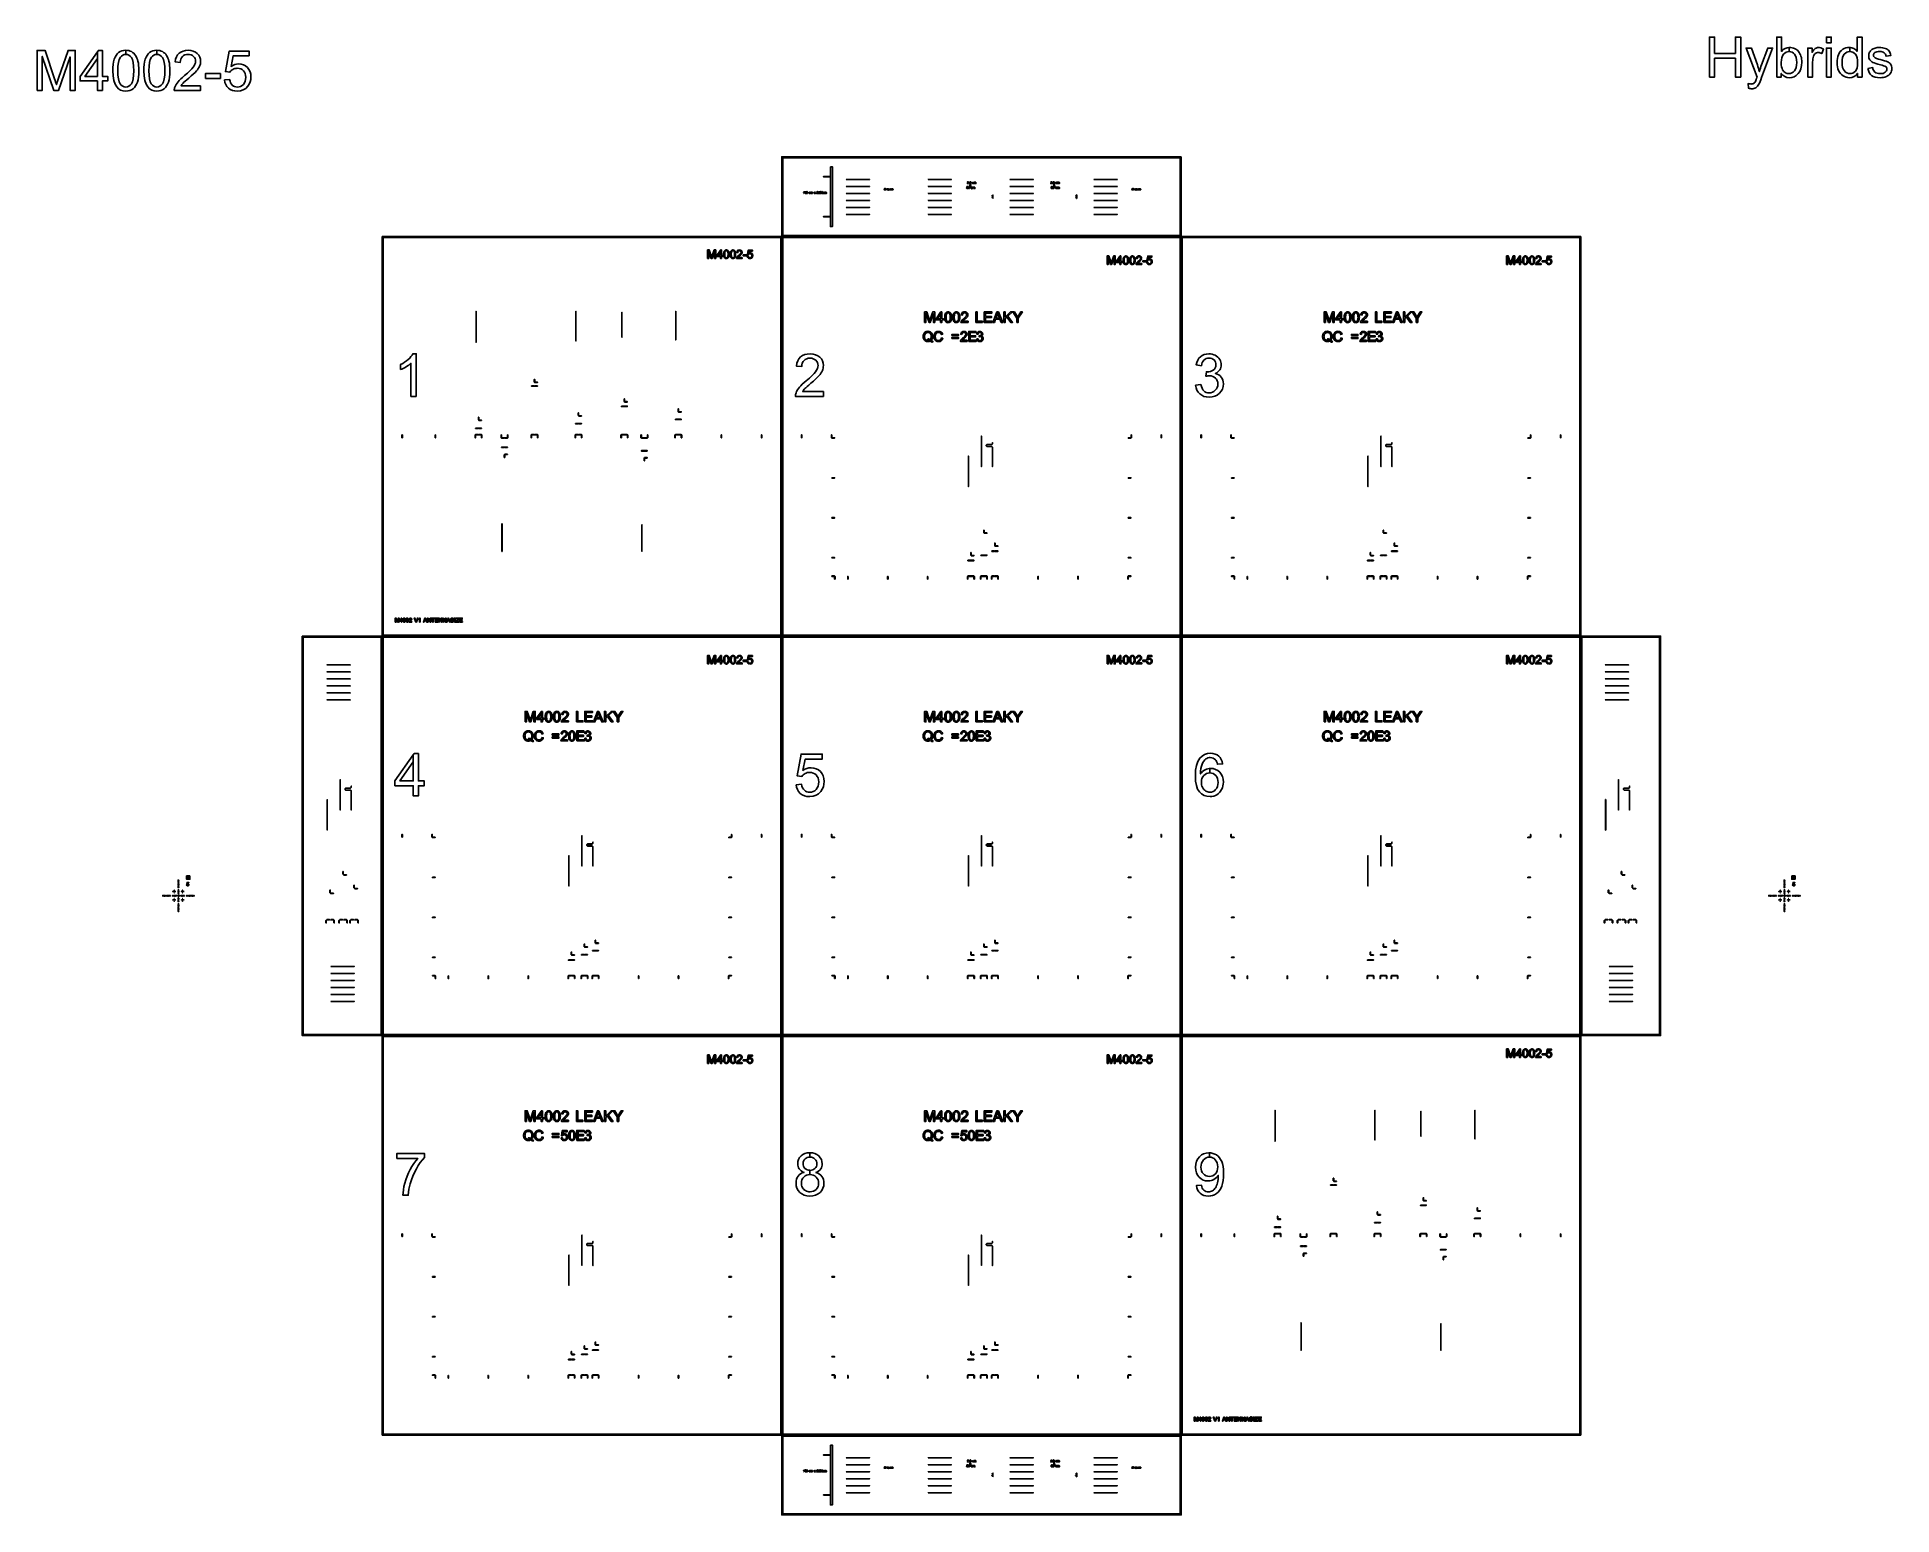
# Model space of a CAD drawing. Extents: x -47275 to 45580, y -34000 to 39989.
import ezdxf

# ---------------------------------------------------------------- set-up
doc = ezdxf.new("R2010")
doc.units = 0
doc.layers.add('Hybrids', color=5, linetype='CONTINUOUS')

# ---------------------------------------------------------------- blocks, each defined once
blk = doc.blocks.new('Alignment_marks')
at = {"layer": 'Hybrids', "linetype": 'CONTINUOUS'}
for points in [[(-39710, -2010.591), (-39710, -2020.591), (-39710.218, -2020.601), (-39710.434, -2020.629), (-39710.647, -2020.676), (-39710.855, -2020.742), (-39711.057, -2020.825), (-39711.25, -2020.926), (-39711.434, -2021.043), (-39711.607, -2021.176), (-39711.768, -2021.323), (-39711.915, -2021.484), (-39712.048, -2021.657), (-39712.165, -2021.841), (-39712.266, -2022.034), (-39712.349, -2022.236), (-39712.415, -2022.444), (-39712.462, -2022.657), (-39712.49, -2022.873), (-39712.5, -2023.091), (-39712.49, -2023.309), (-39712.462, -2023.525), (-39712.415, -2023.738), (-39712.349, -2023.946), (-39712.266, -2024.148), (-39712.165, -2024.341), (-39712.048, -2024.525), (-39711.915, -2024.698), (-39711.768, -2024.859), (-39711.607, -2025.006), (-39711.434, -2025.139), (-39711.25, -2025.256), (-39711.057, -2025.357), (-39710.855, -2025.44), (-39710.647, -2025.506), (-39710.434, -2025.553), (-39710.218, -2025.581), (-39710, -2025.591), (-39710, -2030.591), (-39710.218, -2030.601), (-39710.434, -2030.629), (-39710.647, -2030.676), (-39710.855, -2030.742), (-39711.057, -2030.825), (-39711.25, -2030.926), (-39711.434, -2031.043), (-39711.607, -2031.176), (-39711.768, -2031.323), (-39711.915, -2031.484), (-39712.048, -2031.657), (-39712.165, -2031.841), (-39712.266, -2032.034), (-39712.349, -2032.236), (-39712.415, -2032.444), (-39712.462, -2032.657), (-39712.49, -2032.873), (-39712.5, -2033.091), (-39712.49, -2033.309), (-39712.462, -2033.525), (-39712.415, -2033.738), (-39712.349, -2033.946), (-39712.266, -2034.148), (-39712.165, -2034.341), (-39712.048, -2034.525), (-39711.915, -2034.698), (-39711.768, -2034.859), (-39711.607, -2035.006), (-39711.434, -2035.139), (-39711.25, -2035.256), (-39711.057, -2035.357), (-39710.855, -2035.44), (-39710.647, -2035.506), (-39710.434, -2035.553), (-39710.218, -2035.581), (-39710, -2035.591), (-39710, -2040.591), (-39710.218, -2040.601), (-39710.434, -2040.629), (-39710.647, -2040.676), (-39710.855, -2040.742), (-39711.057, -2040.825), (-39711.25, -2040.926), (-39711.434, -2041.043), (-39711.607, -2041.176), (-39711.768, -2041.323), (-39711.915, -2041.484), (-39712.048, -2041.657), (-39712.165, -2041.841), (-39712.266, -2042.034), (-39712.349, -2042.236), (-39712.415, -2042.444), (-39712.462, -2042.657), (-39712.49, -2042.873), (-39712.5, -2043.091), (-39712.49, -2043.309), (-39712.462, -2043.525), (-39712.415, -2043.738), (-39712.349, -2043.946), (-39712.266, -2044.148), (-39712.165, -2044.341), (-39712.048, -2044.525), (-39711.915, -2044.698), (-39711.768, -2044.859), (-39711.607, -2045.006), (-39711.434, -2045.139), (-39711.25, -2045.256), (-39711.057, -2045.357), (-39710.855, -2045.44), (-39710.647, -2045.506), (-39710.434, -2045.553), (-39710.218, -2045.581), (-39710, -2045.591), (-39710, -2051.841), (-39792.5, -2051.841), (-39792.5, -2010.591), (-39710, -2010.591)], [(-39751.25, -2051.841), (-39751.25, -2093.091), (-39757.5, -2093.091), (-39757.51, -2092.873), (-39757.538, -2092.657), (-39757.585, -2092.444), (-39757.651, -2092.236), (-39757.734, -2092.034), (-39757.835, -2091.841), (-39757.952, -2091.657), (-39758.085, -2091.484), (-39758.232, -2091.323), (-39758.393, -2091.176), (-39758.566, -2091.043), (-39758.75, -2090.926), (-39758.943, -2090.825), (-39759.145, -2090.742), (-39759.353, -2090.676), (-39759.566, -2090.629), (-39759.782, -2090.601), (-39760, -2090.591), (-39760.218, -2090.601), (-39760.434, -2090.629), (-39760.647, -2090.676), (-39760.855, -2090.742), (-39761.057, -2090.825), (-39761.25, -2090.926), (-39761.434, -2091.043), (-39761.607, -2091.176), (-39761.768, -2091.323), (-39761.915, -2091.484), (-39762.048, -2091.657), (-39762.165, -2091.841), (-39762.266, -2092.034), (-39762.349, -2092.236), (-39762.415, -2092.444), (-39762.462, -2092.657), (-39762.49, -2092.873), (-39762.5, -2093.091), (-39767.5, -2093.091), (-39767.51, -2092.873), (-39767.538, -2092.657), (-39767.585, -2092.444), (-39767.651, -2092.236), (-39767.734, -2092.034), (-39767.835, -2091.841), (-39767.952, -2091.657), (-39768.085, -2091.484), (-39768.232, -2091.323), (-39768.393, -2091.176), (-39768.566, -2091.043), (-39768.75, -2090.926), (-39768.943, -2090.825), (-39769.145, -2090.742), (-39769.353, -2090.676), (-39769.566, -2090.629), (-39769.782, -2090.601), (-39770, -2090.591), (-39770.218, -2090.601), (-39770.434, -2090.629), (-39770.647, -2090.676), (-39770.855, -2090.742), (-39771.057, -2090.825), (-39771.25, -2090.926), (-39771.434, -2091.043), (-39771.607, -2091.176), (-39771.768, -2091.323), (-39771.915, -2091.484), (-39772.048, -2091.657), (-39772.165, -2091.841), (-39772.266, -2092.034), (-39772.349, -2092.236), (-39772.415, -2092.444), (-39772.462, -2092.657), (-39772.49, -2092.873), (-39772.5, -2093.091), (-39777.5, -2093.091), (-39777.51, -2092.873), (-39777.538, -2092.657), (-39777.585, -2092.444), (-39777.651, -2092.236), (-39777.734, -2092.034), (-39777.835, -2091.841), (-39777.952, -2091.657), (-39778.085, -2091.484), (-39778.232, -2091.323), (-39778.393, -2091.176), (-39778.566, -2091.043), (-39778.75, -2090.926), (-39778.943, -2090.825), (-39779.145, -2090.742), (-39779.353, -2090.676), (-39779.566, -2090.629), (-39779.782, -2090.601), (-39780, -2090.591), (-39780.218, -2090.601), (-39780.434, -2090.629), (-39780.647, -2090.676), (-39780.855, -2090.742), (-39781.057, -2090.825), (-39781.25, -2090.926), (-39781.434, -2091.043), (-39781.607, -2091.176), (-39781.768, -2091.323), (-39781.915, -2091.484), (-39782.048, -2091.657), (-39782.165, -2091.841), (-39782.266, -2092.034), (-39782.349, -2092.236), (-39782.415, -2092.444), (-39782.462, -2092.657), (-39782.49, -2092.873), (-39782.5, -2093.091), (-39792.5, -2093.091), (-39792.5, -2051.841), (-39751.25, -2051.841)], [(-39751.25, -2093.091), (-39751.25, -2134.341), (-39792.5, -2134.341), (-39792.5, -2093.091), (-39782.5, -2093.091), (-39782.49, -2093.309), (-39782.462, -2093.525), (-39782.415, -2093.738), (-39782.349, -2093.946), (-39782.266, -2094.148), (-39782.165, -2094.341), (-39782.048, -2094.525), (-39781.915, -2094.698), (-39781.768, -2094.859), (-39781.607, -2095.006), (-39781.434, -2095.139), (-39781.25, -2095.256), (-39781.057, -2095.357), (-39780.855, -2095.44), (-39780.647, -2095.506), (-39780.434, -2095.553), (-39780.218, -2095.581), (-39780, -2095.591), (-39779.782, -2095.581), (-39779.566, -2095.553), (-39779.353, -2095.506), (-39779.145, -2095.44), (-39778.943, -2095.357), (-39778.75, -2095.256), (-39778.566, -2095.139), (-39778.393, -2095.006), (-39778.232, -2094.859), (-39778.085, -2094.698), (-39777.952, -2094.525), (-39777.835, -2094.341), (-39777.734, -2094.148), (-39777.651, -2093.946), (-39777.585, -2093.738), (-39777.538, -2093.525), (-39777.51, -2093.309), (-39777.5, -2093.091), (-39772.5, -2093.091), (-39772.49, -2093.309), (-39772.462, -2093.525), (-39772.415, -2093.738), (-39772.349, -2093.946), (-39772.266, -2094.148), (-39772.165, -2094.341), (-39772.048, -2094.525), (-39771.915, -2094.698), (-39771.768, -2094.859), (-39771.607, -2095.006), (-39771.434, -2095.139), (-39771.25, -2095.256), (-39771.057, -2095.357), (-39770.855, -2095.44), (-39770.647, -2095.506), (-39770.434, -2095.553), (-39770.218, -2095.581), (-39770, -2095.591), (-39769.782, -2095.581), (-39769.566, -2095.553), (-39769.353, -2095.506), (-39769.145, -2095.44), (-39768.943, -2095.357), (-39768.75, -2095.256), (-39768.566, -2095.139), (-39768.393, -2095.006), (-39768.232, -2094.859), (-39768.085, -2094.698), (-39767.952, -2094.525), (-39767.835, -2094.341), (-39767.734, -2094.148), (-39767.651, -2093.946), (-39767.585, -2093.738), (-39767.538, -2093.525), (-39767.51, -2093.309), (-39767.5, -2093.091), (-39762.5, -2093.091), (-39762.49, -2093.309), (-39762.462, -2093.525), (-39762.415, -2093.738), (-39762.349, -2093.946), (-39762.266, -2094.148), (-39762.165, -2094.341), (-39762.048, -2094.525), (-39761.915, -2094.698), (-39761.768, -2094.859), (-39761.607, -2095.006), (-39761.434, -2095.139), (-39761.25, -2095.256), (-39761.057, -2095.357), (-39760.855, -2095.44), (-39760.647, -2095.506), (-39760.434, -2095.553), (-39760.218, -2095.581), (-39760, -2095.591), (-39759.782, -2095.581), (-39759.566, -2095.553), (-39759.353, -2095.506), (-39759.145, -2095.44), (-39758.943, -2095.357), (-39758.75, -2095.256), (-39758.566, -2095.139), (-39758.393, -2095.006), (-39758.232, -2094.859), (-39758.085, -2094.698), (-39757.952, -2094.525), (-39757.835, -2094.341), (-39757.734, -2094.148), (-39757.651, -2093.946), (-39757.585, -2093.738), (-39757.538, -2093.525), (-39757.51, -2093.309), (-39757.5, -2093.091), (-39751.25, -2093.091)], [(-39710, -2134.341), (-39710, -2140.591), (-39710.218, -2140.601), (-39710.434, -2140.629), (-39710.647, -2140.676), (-39710.855, -2140.742), (-39711.057, -2140.825), (-39711.25, -2140.926), (-39711.434, -2141.043), (-39711.607, -2141.176), (-39711.768, -2141.323), (-39711.915, -2141.484), (-39712.048, -2141.657), (-39712.165, -2141.841), (-39712.266, -2142.034), (-39712.349, -2142.236), (-39712.415, -2142.444), (-39712.462, -2142.657), (-39712.49, -2142.873), (-39712.5, -2143.091), (-39712.49, -2143.309), (-39712.462, -2143.525), (-39712.415, -2143.738), (-39712.349, -2143.946), (-39712.266, -2144.148), (-39712.165, -2144.341), (-39712.048, -2144.525), (-39711.915, -2144.698), (-39711.768, -2144.859), (-39711.607, -2145.006), (-39711.434, -2145.139), (-39711.25, -2145.256), (-39711.057, -2145.357), (-39710.855, -2145.44), (-39710.647, -2145.506), (-39710.434, -2145.553), (-39710.218, -2145.581), (-39710, -2145.591), (-39710, -2150.591), (-39710.218, -2150.601), (-39710.434, -2150.629), (-39710.647, -2150.676), (-39710.855, -2150.742), (-39711.057, -2150.825), (-39711.25, -2150.926), (-39711.434, -2151.043), (-39711.607, -2151.176), (-39711.768, -2151.323), (-39711.915, -2151.484), (-39712.048, -2151.657), (-39712.165, -2151.841), (-39712.266, -2152.034), (-39712.349, -2152.236), (-39712.415, -2152.444), (-39712.462, -2152.657), (-39712.49, -2152.873), (-39712.5, -2153.091), (-39712.49, -2153.309), (-39712.462, -2153.525), (-39712.415, -2153.738), (-39712.349, -2153.946), (-39712.266, -2154.148), (-39712.165, -2154.341), (-39712.048, -2154.525), (-39711.915, -2154.698), (-39711.768, -2154.859), (-39711.607, -2155.006), (-39711.434, -2155.139), (-39711.25, -2155.256), (-39711.057, -2155.357), (-39710.855, -2155.44), (-39710.647, -2155.506), (-39710.434, -2155.553), (-39710.218, -2155.581), (-39710, -2155.591), (-39710, -2160.591), (-39710.218, -2160.601), (-39710.434, -2160.629), (-39710.647, -2160.676), (-39710.855, -2160.742), (-39711.057, -2160.825), (-39711.25, -2160.926), (-39711.434, -2161.043), (-39711.607, -2161.176), (-39711.768, -2161.323), (-39711.915, -2161.484), (-39712.048, -2161.657), (-39712.165, -2161.841), (-39712.266, -2162.034), (-39712.349, -2162.236), (-39712.415, -2162.444), (-39712.462, -2162.657), (-39712.49, -2162.873), (-39712.5, -2163.091), (-39712.49, -2163.309), (-39712.462, -2163.525), (-39712.415, -2163.738), (-39712.349, -2163.946), (-39712.266, -2164.148), (-39712.165, -2164.341), (-39712.048, -2164.525), (-39711.915, -2164.698), (-39711.768, -2164.859), (-39711.607, -2165.006), (-39711.434, -2165.139), (-39711.25, -2165.256), (-39711.057, -2165.357), (-39710.855, -2165.44), (-39710.647, -2165.506), (-39710.434, -2165.553), (-39710.218, -2165.581), (-39710, -2165.591), (-39710, -2175.591), (-39792.5, -2175.591), (-39792.5, -2134.341), (-39710, -2134.341)], [(-39789.833, -2459.459), (-39767.225, -2457.545), (-39765.67, -2465.32), (-39763.158, -2472.019), (-39759.809, -2477.76), (-39755.622, -2482.425), (-39750.837, -2486.134), (-39745.574, -2488.646), (-39739.833, -2490.201), (-39733.493, -2490.679), (-39726.077, -2489.961), (-39719.139, -2487.808), (-39712.919, -2484.1), (-39707.177, -2478.957), (-39702.512, -2472.617), (-39699.163, -2465.32), (-39697.129, -2457.067), (-39696.412, -2447.856), (-39697.129, -2439.244), (-39699.043, -2431.469), (-39702.273, -2424.65), (-39706.818, -2418.789), (-39712.44, -2414.244), (-39718.78, -2410.894), (-39725.957, -2408.861), (-39733.852, -2408.143), (-39738.995, -2408.502), (-39743.78, -2409.339), (-39748.325, -2410.894), (-39752.632, -2412.928), (-39756.699, -2415.44), (-39760.168, -2418.311), (-39763.278, -2421.54), (-39765.79, -2425.129), (-39786.005, -2422.497), (-39769.019, -2332.426), (-39681.818, -2332.426), (-39681.818, -2353), (-39751.794, -2353), (-39761.244, -2400.129), (-39753.349, -2395.344), (-39745.096, -2391.875), (-39736.723, -2389.842), (-39728.11, -2389.124), (-39717.105, -2390.201), (-39706.938, -2393.191), (-39697.727, -2398.095), (-39689.354, -2405.033), (-39682.536, -2413.646), (-39677.512, -2423.215), (-39674.641, -2434.1), (-39673.565, -2445.942), (-39674.522, -2457.545), (-39677.034, -2468.191), (-39681.459, -2478.119), (-39687.44, -2487.091), (-39696.651, -2496.421), (-39707.416, -2503.119), (-39719.737, -2507.067), (-39733.493, -2508.382), (-39744.976, -2507.545), (-39755.263, -2505.033), (-39764.474, -2500.847), (-39772.608, -2494.985), (-39779.426, -2487.808), (-39784.45, -2479.435), (-39788.038, -2469.985), (-39789.833, -2459.459), (-39789.833, -2459.459)], [(-39710, -2051.841), (-39710, -2060.591), (-39710.218, -2060.601), (-39710.434, -2060.629), (-39710.647, -2060.676), (-39710.855, -2060.742), (-39711.057, -2060.825), (-39711.25, -2060.926), (-39711.434, -2061.043), (-39711.607, -2061.176), (-39711.768, -2061.323), (-39711.915, -2061.484), (-39712.048, -2061.657), (-39712.165, -2061.841), (-39712.266, -2062.034), (-39712.349, -2062.236), (-39712.415, -2062.444), (-39712.462, -2062.657), (-39712.49, -2062.873), (-39712.5, -2063.091), (-39712.49, -2063.309), (-39712.462, -2063.525), (-39712.415, -2063.738), (-39712.349, -2063.946), (-39712.266, -2064.148), (-39712.165, -2064.341), (-39712.048, -2064.525), (-39711.915, -2064.698), (-39711.768, -2064.859), (-39711.607, -2065.006), (-39711.434, -2065.139), (-39711.25, -2065.256), (-39711.057, -2065.357), (-39710.855, -2065.44), (-39710.647, -2065.506), (-39710.434, -2065.553), (-39710.218, -2065.581), (-39710, -2065.591), (-39710, -2070.591), (-39710.218, -2070.601), (-39710.434, -2070.629), (-39710.647, -2070.676), (-39710.855, -2070.742), (-39711.057, -2070.825), (-39711.25, -2070.926), (-39711.434, -2071.043), (-39711.607, -2071.176), (-39711.768, -2071.323), (-39711.915, -2071.484), (-39712.048, -2071.657), (-39712.165, -2071.841), (-39712.266, -2072.034), (-39712.349, -2072.236), (-39712.415, -2072.444), (-39712.419, -2072.466), (-39751.25, -2072.466), (-39751.25, -2051.841), (-39710, -2051.841)], [(-39712.419, -2072.466), (-39712.462, -2072.657), (-39712.49, -2072.873), (-39712.5, -2073.091), (-39712.49, -2073.309), (-39712.462, -2073.525), (-39712.415, -2073.738), (-39712.349, -2073.946), (-39712.266, -2074.148), (-39712.165, -2074.341), (-39712.048, -2074.525), (-39711.915, -2074.698), (-39711.768, -2074.859), (-39711.607, -2075.006), (-39711.434, -2075.139), (-39711.25, -2075.256), (-39711.057, -2075.357), (-39710.855, -2075.44), (-39710.647, -2075.506), (-39710.434, -2075.553), (-39710.218, -2075.581), (-39710, -2075.591), (-39710, -2080.591), (-39710.218, -2080.601), (-39710.434, -2080.629), (-39710.647, -2080.676), (-39710.855, -2080.742), (-39711.057, -2080.825), (-39711.25, -2080.926), (-39711.434, -2081.043), (-39711.607, -2081.176), (-39711.768, -2081.323), (-39711.915, -2081.484), (-39712.048, -2081.657), (-39712.165, -2081.841), (-39712.266, -2082.034), (-39712.349, -2082.236), (-39712.415, -2082.444), (-39712.462, -2082.657), (-39712.49, -2082.873), (-39712.5, -2083.091), (-39712.49, -2083.309), (-39712.462, -2083.525), (-39712.415, -2083.738), (-39712.349, -2083.946), (-39712.266, -2084.148), (-39712.165, -2084.341), (-39712.048, -2084.525), (-39711.915, -2084.698), (-39711.768, -2084.859), (-39711.607, -2085.006), (-39711.434, -2085.139), (-39711.25, -2085.256), (-39711.057, -2085.357), (-39710.855, -2085.44), (-39710.647, -2085.506), (-39710.434, -2085.553), (-39710.218, -2085.581), (-39710, -2085.591), (-39710, -2090.591), (-39710.218, -2090.601), (-39710.434, -2090.629), (-39710.647, -2090.676), (-39710.855, -2090.742), (-39711.057, -2090.825), (-39711.25, -2090.926), (-39711.434, -2091.043), (-39711.607, -2091.176), (-39711.768, -2091.323), (-39711.915, -2091.484), (-39712.048, -2091.657), (-39712.165, -2091.841), (-39712.266, -2092.034), (-39712.349, -2092.236), (-39712.415, -2092.444), (-39712.462, -2092.657), (-39712.49, -2092.873), (-39712.5, -2093.091), (-39717.5, -2093.091), (-39717.51, -2092.873), (-39717.538, -2092.657), (-39717.585, -2092.444), (-39717.651, -2092.236), (-39717.734, -2092.034), (-39717.835, -2091.841), (-39717.952, -2091.657), (-39718.085, -2091.484), (-39718.232, -2091.323), (-39718.393, -2091.176), (-39718.566, -2091.043), (-39718.75, -2090.926), (-39718.943, -2090.825), (-39719.145, -2090.742), (-39719.353, -2090.676), (-39719.566, -2090.629), (-39719.782, -2090.601), (-39720, -2090.591), (-39720.218, -2090.601), (-39720.434, -2090.629), (-39720.647, -2090.676), (-39720.855, -2090.742), (-39721.057, -2090.825), (-39721.25, -2090.926), (-39721.434, -2091.043), (-39721.607, -2091.176), (-39721.768, -2091.323), (-39721.915, -2091.484), (-39722.048, -2091.657), (-39722.165, -2091.841), (-39722.266, -2092.034), (-39722.349, -2092.236), (-39722.415, -2092.444), (-39722.462, -2092.657), (-39722.49, -2092.873), (-39722.5, -2093.091), (-39727.5, -2093.091), (-39727.51, -2092.873), (-39727.538, -2092.657), (-39727.585, -2092.444), (-39727.651, -2092.236), (-39727.734, -2092.034), (-39727.835, -2091.841), (-39727.952, -2091.657), (-39728.085, -2091.484), (-39728.232, -2091.323), (-39728.393, -2091.176), (-39728.566, -2091.043), (-39728.75, -2090.926), (-39728.943, -2090.825), (-39729.145, -2090.742), (-39729.353, -2090.676), (-39729.566, -2090.629), (-39729.782, -2090.601), (-39730, -2090.591), (-39730.218, -2090.601), (-39730.434, -2090.629), (-39730.647, -2090.676), (-39730.855, -2090.742), (-39731.057, -2090.825), (-39731.25, -2090.926), (-39731.434, -2091.043), (-39731.607, -2091.176), (-39731.768, -2091.323), (-39731.915, -2091.484), (-39732.048, -2091.657), (-39732.165, -2091.841), (-39732.266, -2092.034), (-39732.349, -2092.236), (-39732.415, -2092.444), (-39732.462, -2092.657), (-39732.49, -2092.873), (-39732.5, -2093.091), (-39737.5, -2093.091), (-39737.51, -2092.873), (-39737.538, -2092.657), (-39737.585, -2092.444), (-39737.651, -2092.236), (-39737.734, -2092.034), (-39737.835, -2091.841), (-39737.952, -2091.657), (-39738.085, -2091.484), (-39738.232, -2091.323), (-39738.393, -2091.176), (-39738.566, -2091.043), (-39738.75, -2090.926), (-39738.943, -2090.825), (-39739.145, -2090.742), (-39739.353, -2090.676), (-39739.566, -2090.629), (-39739.782, -2090.601), (-39740, -2090.591), (-39740.218, -2090.601), (-39740.434, -2090.629), (-39740.647, -2090.676), (-39740.855, -2090.742), (-39741.057, -2090.825), (-39741.25, -2090.926), (-39741.434, -2091.043), (-39741.607, -2091.176), (-39741.768, -2091.323), (-39741.915, -2091.484), (-39742.048, -2091.657), (-39742.165, -2091.841), (-39742.266, -2092.034), (-39742.349, -2092.236), (-39742.415, -2092.444), (-39742.462, -2092.657), (-39742.49, -2092.873), (-39742.5, -2093.091), (-39751.25, -2093.091), (-39751.25, -2072.466), (-39712.419, -2072.466)], [(-39712.5, -2093.091), (-39712.49, -2093.309), (-39712.462, -2093.525), (-39712.415, -2093.738), (-39712.349, -2093.946), (-39712.266, -2094.148), (-39712.165, -2094.341), (-39712.048, -2094.525), (-39711.915, -2094.698), (-39711.768, -2094.859), (-39711.607, -2095.006), (-39711.434, -2095.139), (-39711.25, -2095.256), (-39711.057, -2095.357), (-39710.855, -2095.44), (-39710.647, -2095.506), (-39710.434, -2095.553), (-39710.218, -2095.581), (-39710, -2095.591), (-39710, -2100.591), (-39710.218, -2100.601), (-39710.434, -2100.629), (-39710.647, -2100.676), (-39710.855, -2100.742), (-39711.057, -2100.825), (-39711.25, -2100.926), (-39711.434, -2101.043), (-39711.607, -2101.176), (-39711.768, -2101.323), (-39711.915, -2101.484), (-39712.048, -2101.657), (-39712.165, -2101.841), (-39712.266, -2102.034), (-39712.349, -2102.236), (-39712.415, -2102.444), (-39712.462, -2102.657), (-39712.49, -2102.873), (-39712.5, -2103.091), (-39712.49, -2103.309), (-39712.462, -2103.525), (-39712.415, -2103.738), (-39712.349, -2103.946), (-39712.266, -2104.148), (-39712.165, -2104.341), (-39712.048, -2104.525), (-39711.915, -2104.698), (-39711.768, -2104.859), (-39711.607, -2105.006), (-39711.434, -2105.139), (-39711.25, -2105.256), (-39711.057, -2105.357), (-39710.855, -2105.44), (-39710.647, -2105.506), (-39710.434, -2105.553), (-39710.218, -2105.581), (-39710, -2105.591), (-39710, -2110.591), (-39710.218, -2110.601), (-39710.434, -2110.629), (-39710.647, -2110.676), (-39710.855, -2110.742), (-39711.057, -2110.825), (-39711.25, -2110.926), (-39711.434, -2111.043), (-39711.607, -2111.176), (-39711.768, -2111.323), (-39711.915, -2111.484), (-39712.048, -2111.657), (-39712.165, -2111.841), (-39712.266, -2112.034), (-39712.349, -2112.236), (-39712.415, -2112.444), (-39712.462, -2112.657), (-39712.49, -2112.873), (-39712.5, -2113.091), (-39712.49, -2113.309), (-39712.462, -2113.525), (-39712.419, -2113.716), (-39751.25, -2113.716), (-39751.25, -2093.091), (-39742.5, -2093.091), (-39742.49, -2093.309), (-39742.462, -2093.525), (-39742.415, -2093.738), (-39742.349, -2093.946), (-39742.266, -2094.148), (-39742.165, -2094.341), (-39742.048, -2094.525), (-39741.915, -2094.698), (-39741.768, -2094.859), (-39741.607, -2095.006), (-39741.434, -2095.139), (-39741.25, -2095.256), (-39741.057, -2095.357), (-39740.855, -2095.44), (-39740.647, -2095.506), (-39740.434, -2095.553), (-39740.218, -2095.581), (-39740, -2095.591), (-39739.782, -2095.581), (-39739.566, -2095.553), (-39739.353, -2095.506), (-39739.145, -2095.44), (-39738.943, -2095.357), (-39738.75, -2095.256), (-39738.566, -2095.139), (-39738.393, -2095.006), (-39738.232, -2094.859), (-39738.085, -2094.698), (-39737.952, -2094.525), (-39737.835, -2094.341), (-39737.734, -2094.148), (-39737.651, -2093.946), (-39737.585, -2093.738), (-39737.538, -2093.525), (-39737.51, -2093.309), (-39737.5, -2093.091), (-39732.5, -2093.091), (-39732.49, -2093.309), (-39732.462, -2093.525), (-39732.415, -2093.738), (-39732.349, -2093.946), (-39732.266, -2094.148), (-39732.165, -2094.341), (-39732.048, -2094.525), (-39731.915, -2094.698), (-39731.768, -2094.859), (-39731.607, -2095.006), (-39731.434, -2095.139), (-39731.25, -2095.256), (-39731.057, -2095.357), (-39730.855, -2095.44), (-39730.647, -2095.506), (-39730.434, -2095.553), (-39730.218, -2095.581), (-39730, -2095.591), (-39729.782, -2095.581), (-39729.566, -2095.553), (-39729.353, -2095.506), (-39729.145, -2095.44), (-39728.943, -2095.357), (-39728.75, -2095.256), (-39728.566, -2095.139), (-39728.393, -2095.006), (-39728.232, -2094.859), (-39728.085, -2094.698), (-39727.952, -2094.525), (-39727.835, -2094.341), (-39727.734, -2094.148), (-39727.651, -2093.946), (-39727.585, -2093.738), (-39727.538, -2093.525), (-39727.51, -2093.309), (-39727.5, -2093.091), (-39722.5, -2093.091), (-39722.49, -2093.309), (-39722.462, -2093.525), (-39722.415, -2093.738), (-39722.349, -2093.946), (-39722.266, -2094.148), (-39722.165, -2094.341), (-39722.048, -2094.525), (-39721.915, -2094.698), (-39721.768, -2094.859), (-39721.607, -2095.006), (-39721.434, -2095.139), (-39721.25, -2095.256), (-39721.057, -2095.357), (-39720.855, -2095.44), (-39720.647, -2095.506), (-39720.434, -2095.553), (-39720.218, -2095.581), (-39720, -2095.591), (-39719.782, -2095.581), (-39719.566, -2095.553), (-39719.353, -2095.506), (-39719.145, -2095.44), (-39718.943, -2095.357), (-39718.75, -2095.256), (-39718.566, -2095.139), (-39718.393, -2095.006), (-39718.232, -2094.859), (-39718.085, -2094.698), (-39717.952, -2094.525), (-39717.835, -2094.341), (-39717.734, -2094.148), (-39717.651, -2093.946), (-39717.585, -2093.738), (-39717.538, -2093.525), (-39717.51, -2093.309), (-39717.5, -2093.091), (-39712.5, -2093.091)], [(-39712.419, -2113.716), (-39712.415, -2113.738), (-39712.349, -2113.946), (-39712.266, -2114.148), (-39712.165, -2114.341), (-39712.048, -2114.525), (-39711.915, -2114.698), (-39711.768, -2114.859), (-39711.607, -2115.006), (-39711.434, -2115.139), (-39711.25, -2115.256), (-39711.057, -2115.357), (-39710.855, -2115.44), (-39710.647, -2115.506), (-39710.434, -2115.553), (-39710.218, -2115.581), (-39710, -2115.591), (-39710, -2120.591), (-39710.218, -2120.601), (-39710.434, -2120.629), (-39710.647, -2120.676), (-39710.855, -2120.742), (-39711.057, -2120.825), (-39711.25, -2120.926), (-39711.434, -2121.043), (-39711.607, -2121.176), (-39711.768, -2121.323), (-39711.915, -2121.484), (-39712.048, -2121.657), (-39712.165, -2121.841), (-39712.266, -2122.034), (-39712.349, -2122.236), (-39712.415, -2122.444), (-39712.462, -2122.657), (-39712.49, -2122.873), (-39712.5, -2123.091), (-39712.49, -2123.309), (-39712.462, -2123.525), (-39712.415, -2123.738), (-39712.349, -2123.946), (-39712.266, -2124.148), (-39712.165, -2124.341), (-39712.048, -2124.525), (-39711.915, -2124.698), (-39711.768, -2124.859), (-39711.607, -2125.006), (-39711.434, -2125.139), (-39711.25, -2125.256), (-39711.057, -2125.357), (-39710.855, -2125.44), (-39710.647, -2125.506), (-39710.434, -2125.553), (-39710.218, -2125.581), (-39710, -2125.591), (-39710, -2134.341), (-39751.25, -2134.341), (-39751.25, -2113.716), (-39712.419, -2113.716)], [(-39627.5, -2010.591), (-39627.5, -2051.841), (-39710, -2051.841), (-39710, -2045.591), (-39709.782, -2045.581), (-39709.566, -2045.553), (-39709.353, -2045.506), (-39709.145, -2045.44), (-39708.943, -2045.357), (-39708.75, -2045.256), (-39708.566, -2045.139), (-39708.393, -2045.006), (-39708.232, -2044.859), (-39708.085, -2044.698), (-39707.952, -2044.525), (-39707.835, -2044.341), (-39707.734, -2044.148), (-39707.651, -2043.946), (-39707.585, -2043.738), (-39707.538, -2043.525), (-39707.51, -2043.309), (-39707.5, -2043.091), (-39707.51, -2042.873), (-39707.538, -2042.657), (-39707.585, -2042.444), (-39707.651, -2042.236), (-39707.734, -2042.034), (-39707.835, -2041.841), (-39707.952, -2041.657), (-39708.085, -2041.484), (-39708.232, -2041.323), (-39708.393, -2041.176), (-39708.566, -2041.043), (-39708.75, -2040.926), (-39708.943, -2040.825), (-39709.145, -2040.742), (-39709.353, -2040.676), (-39709.566, -2040.629), (-39709.782, -2040.601), (-39710, -2040.591), (-39710, -2035.591), (-39709.782, -2035.581), (-39709.566, -2035.553), (-39709.353, -2035.506), (-39709.145, -2035.44), (-39708.943, -2035.357), (-39708.75, -2035.256), (-39708.566, -2035.139), (-39708.393, -2035.006), (-39708.232, -2034.859), (-39708.085, -2034.698), (-39707.952, -2034.525), (-39707.835, -2034.341), (-39707.734, -2034.148), (-39707.651, -2033.946), (-39707.585, -2033.738), (-39707.538, -2033.525), (-39707.51, -2033.309), (-39707.5, -2033.091), (-39707.51, -2032.873), (-39707.538, -2032.657), (-39707.585, -2032.444), (-39707.651, -2032.236), (-39707.734, -2032.034), (-39707.835, -2031.841), (-39707.952, -2031.657), (-39708.085, -2031.484), (-39708.232, -2031.323), (-39708.393, -2031.176), (-39708.566, -2031.043), (-39708.75, -2030.926), (-39708.943, -2030.825), (-39709.145, -2030.742), (-39709.353, -2030.676), (-39709.566, -2030.629), (-39709.782, -2030.601), (-39710, -2030.591), (-39710, -2025.591), (-39709.782, -2025.581), (-39709.566, -2025.553), (-39709.353, -2025.506), (-39709.145, -2025.44), (-39708.943, -2025.357), (-39708.75, -2025.256), (-39708.566, -2025.139), (-39708.393, -2025.006), (-39708.232, -2024.859), (-39708.085, -2024.698), (-39707.952, -2024.525), (-39707.835, -2024.341), (-39707.734, -2024.148), (-39707.651, -2023.946), (-39707.585, -2023.738), (-39707.538, -2023.525), (-39707.51, -2023.309), (-39707.5, -2023.091), (-39707.51, -2022.873), (-39707.538, -2022.657), (-39707.585, -2022.444), (-39707.651, -2022.236), (-39707.734, -2022.034), (-39707.835, -2021.841), (-39707.952, -2021.657), (-39708.085, -2021.484), (-39708.232, -2021.323), (-39708.393, -2021.176), (-39708.566, -2021.043), (-39708.75, -2020.926), (-39708.943, -2020.825), (-39709.145, -2020.742), (-39709.353, -2020.676), (-39709.566, -2020.629), (-39709.782, -2020.601), (-39710, -2020.591), (-39710, -2010.591), (-39627.5, -2010.591)], [(-39668.75, -2051.841), (-39668.75, -2072.466), (-39707.58, -2072.466), (-39707.585, -2072.444), (-39707.651, -2072.236), (-39707.734, -2072.034), (-39707.835, -2071.841), (-39707.952, -2071.657), (-39708.085, -2071.484), (-39708.232, -2071.323), (-39708.393, -2071.176), (-39708.566, -2071.043), (-39708.75, -2070.926), (-39708.943, -2070.825), (-39709.145, -2070.742), (-39709.353, -2070.676), (-39709.566, -2070.629), (-39709.782, -2070.601), (-39710, -2070.591), (-39710, -2065.591), (-39709.782, -2065.581), (-39709.566, -2065.553), (-39709.353, -2065.506), (-39709.145, -2065.44), (-39708.943, -2065.357), (-39708.75, -2065.256), (-39708.566, -2065.139), (-39708.393, -2065.006), (-39708.232, -2064.859), (-39708.085, -2064.698), (-39707.952, -2064.525), (-39707.835, -2064.341), (-39707.734, -2064.148), (-39707.651, -2063.946), (-39707.585, -2063.738), (-39707.538, -2063.525), (-39707.51, -2063.309), (-39707.5, -2063.091), (-39707.51, -2062.873), (-39707.538, -2062.657), (-39707.585, -2062.444), (-39707.651, -2062.236), (-39707.734, -2062.034), (-39707.835, -2061.841), (-39707.952, -2061.657), (-39708.085, -2061.484), (-39708.232, -2061.323), (-39708.393, -2061.176), (-39708.566, -2061.043), (-39708.75, -2060.926), (-39708.943, -2060.825), (-39709.145, -2060.742), (-39709.353, -2060.676), (-39709.566, -2060.629), (-39709.782, -2060.601), (-39710, -2060.591), (-39710, -2051.841), (-39668.75, -2051.841)], [(-39668.75, -2072.466), (-39668.75, -2093.091), (-39677.5, -2093.091), (-39677.51, -2092.873), (-39677.538, -2092.657), (-39677.585, -2092.444), (-39677.651, -2092.236), (-39677.734, -2092.034), (-39677.835, -2091.841), (-39677.952, -2091.657), (-39678.085, -2091.484), (-39678.232, -2091.323), (-39678.393, -2091.176), (-39678.566, -2091.043), (-39678.75, -2090.926), (-39678.943, -2090.825), (-39679.145, -2090.742), (-39679.353, -2090.676), (-39679.566, -2090.629), (-39679.782, -2090.601), (-39680, -2090.591), (-39680.218, -2090.601), (-39680.434, -2090.629), (-39680.647, -2090.676), (-39680.855, -2090.742), (-39681.057, -2090.825), (-39681.25, -2090.926), (-39681.434, -2091.043), (-39681.607, -2091.176), (-39681.768, -2091.323), (-39681.915, -2091.484), (-39682.048, -2091.657), (-39682.165, -2091.841), (-39682.266, -2092.034), (-39682.349, -2092.236), (-39682.415, -2092.444), (-39682.462, -2092.657), (-39682.49, -2092.873), (-39682.5, -2093.091), (-39687.5, -2093.091), (-39687.51, -2092.873), (-39687.538, -2092.657), (-39687.585, -2092.444), (-39687.651, -2092.236), (-39687.734, -2092.034), (-39687.835, -2091.841), (-39687.952, -2091.657), (-39688.085, -2091.484), (-39688.232, -2091.323), (-39688.393, -2091.176), (-39688.566, -2091.043), (-39688.75, -2090.926), (-39688.943, -2090.825), (-39689.145, -2090.742), (-39689.353, -2090.676), (-39689.566, -2090.629), (-39689.782, -2090.601), (-39690, -2090.591), (-39690.218, -2090.601), (-39690.434, -2090.629), (-39690.647, -2090.676), (-39690.855, -2090.742), (-39691.057, -2090.825), (-39691.25, -2090.926), (-39691.434, -2091.043), (-39691.607, -2091.176), (-39691.768, -2091.323), (-39691.915, -2091.484), (-39692.048, -2091.657), (-39692.165, -2091.841), (-39692.266, -2092.034), (-39692.349, -2092.236), (-39692.415, -2092.444), (-39692.462, -2092.657), (-39692.49, -2092.873), (-39692.5, -2093.091), (-39697.5, -2093.091), (-39697.51, -2092.873), (-39697.538, -2092.657), (-39697.585, -2092.444), (-39697.651, -2092.236), (-39697.734, -2092.034), (-39697.835, -2091.841), (-39697.952, -2091.657), (-39698.085, -2091.484), (-39698.232, -2091.323), (-39698.393, -2091.176), (-39698.566, -2091.043), (-39698.75, -2090.926), (-39698.943, -2090.825), (-39699.145, -2090.742), (-39699.353, -2090.676), (-39699.566, -2090.629), (-39699.782, -2090.601), (-39700, -2090.591), (-39700.218, -2090.601), (-39700.434, -2090.629), (-39700.647, -2090.676), (-39700.855, -2090.742), (-39701.057, -2090.825), (-39701.25, -2090.926), (-39701.434, -2091.043), (-39701.607, -2091.176), (-39701.768, -2091.323), (-39701.915, -2091.484), (-39702.048, -2091.657), (-39702.165, -2091.841), (-39702.266, -2092.034), (-39702.349, -2092.236), (-39702.415, -2092.444), (-39702.462, -2092.657), (-39702.49, -2092.873), (-39702.5, -2093.091), (-39707.5, -2093.091), (-39707.51, -2092.873), (-39707.538, -2092.657), (-39707.585, -2092.444), (-39707.651, -2092.236), (-39707.734, -2092.034), (-39707.835, -2091.841), (-39707.952, -2091.657), (-39708.085, -2091.484), (-39708.232, -2091.323), (-39708.393, -2091.176), (-39708.566, -2091.043), (-39708.75, -2090.926), (-39708.943, -2090.825), (-39709.145, -2090.742), (-39709.353, -2090.676), (-39709.566, -2090.629), (-39709.782, -2090.601), (-39710, -2090.591), (-39710, -2085.591), (-39709.782, -2085.581), (-39709.566, -2085.553), (-39709.353, -2085.506), (-39709.145, -2085.44), (-39708.943, -2085.357), (-39708.75, -2085.256), (-39708.566, -2085.139), (-39708.393, -2085.006), (-39708.232, -2084.859), (-39708.085, -2084.698), (-39707.952, -2084.525), (-39707.835, -2084.341), (-39707.734, -2084.148), (-39707.651, -2083.946), (-39707.585, -2083.738), (-39707.538, -2083.525), (-39707.51, -2083.309), (-39707.5, -2083.091), (-39707.51, -2082.873), (-39707.538, -2082.657), (-39707.585, -2082.444), (-39707.651, -2082.236), (-39707.734, -2082.034), (-39707.835, -2081.841), (-39707.952, -2081.657), (-39708.085, -2081.484), (-39708.232, -2081.323), (-39708.393, -2081.176), (-39708.566, -2081.043), (-39708.75, -2080.926), (-39708.943, -2080.825), (-39709.145, -2080.742), (-39709.353, -2080.676), (-39709.566, -2080.629), (-39709.782, -2080.601), (-39710, -2080.591), (-39710, -2075.591), (-39709.782, -2075.581), (-39709.566, -2075.553), (-39709.353, -2075.506), (-39709.145, -2075.44), (-39708.943, -2075.357), (-39708.75, -2075.256), (-39708.566, -2075.139), (-39708.393, -2075.006), (-39708.232, -2074.859), (-39708.085, -2074.698), (-39707.952, -2074.525), (-39707.835, -2074.341), (-39707.734, -2074.148), (-39707.651, -2073.946), (-39707.585, -2073.738), (-39707.538, -2073.525), (-39707.51, -2073.309), (-39707.5, -2073.091), (-39707.51, -2072.873), (-39707.538, -2072.657), (-39707.58, -2072.466), (-39668.75, -2072.466)], [(-39668.75, -2093.091), (-39668.75, -2113.716), (-39707.58, -2113.716), (-39707.538, -2113.525), (-39707.51, -2113.309), (-39707.5, -2113.091), (-39707.51, -2112.873), (-39707.538, -2112.657), (-39707.585, -2112.444), (-39707.651, -2112.236), (-39707.734, -2112.034), (-39707.835, -2111.841), (-39707.952, -2111.657), (-39708.085, -2111.484), (-39708.232, -2111.323), (-39708.393, -2111.176), (-39708.566, -2111.043), (-39708.75, -2110.926), (-39708.943, -2110.825), (-39709.145, -2110.742), (-39709.353, -2110.676), (-39709.566, -2110.629), (-39709.782, -2110.601), (-39710, -2110.591), (-39710, -2105.591), (-39709.782, -2105.581), (-39709.566, -2105.553), (-39709.353, -2105.506), (-39709.145, -2105.44), (-39708.943, -2105.357), (-39708.75, -2105.256), (-39708.566, -2105.139), (-39708.393, -2105.006), (-39708.232, -2104.859), (-39708.085, -2104.698), (-39707.952, -2104.525), (-39707.835, -2104.341), (-39707.734, -2104.148), (-39707.651, -2103.946), (-39707.585, -2103.738), (-39707.538, -2103.525), (-39707.51, -2103.309), (-39707.5, -2103.091), (-39707.51, -2102.873), (-39707.538, -2102.657), (-39707.585, -2102.444), (-39707.651, -2102.236), (-39707.734, -2102.034), (-39707.835, -2101.841), (-39707.952, -2101.657), (-39708.085, -2101.484), (-39708.232, -2101.323), (-39708.393, -2101.176), (-39708.566, -2101.043), (-39708.75, -2100.926), (-39708.943, -2100.825), (-39709.145, -2100.742), (-39709.353, -2100.676), (-39709.566, -2100.629), (-39709.782, -2100.601), (-39710, -2100.591), (-39710, -2095.591), (-39709.782, -2095.581), (-39709.566, -2095.553), (-39709.353, -2095.506), (-39709.145, -2095.44), (-39708.943, -2095.357), (-39708.75, -2095.256), (-39708.566, -2095.139), (-39708.393, -2095.006), (-39708.232, -2094.859), (-39708.085, -2094.698), (-39707.952, -2094.525), (-39707.835, -2094.341), (-39707.734, -2094.148), (-39707.651, -2093.946), (-39707.585, -2093.738), (-39707.538, -2093.525), (-39707.51, -2093.309), (-39707.5, -2093.091), (-39702.5, -2093.091), (-39702.49, -2093.309), (-39702.462, -2093.525), (-39702.415, -2093.738), (-39702.349, -2093.946), (-39702.266, -2094.148), (-39702.165, -2094.341), (-39702.048, -2094.525), (-39701.915, -2094.698), (-39701.768, -2094.859), (-39701.607, -2095.006), (-39701.434, -2095.139), (-39701.25, -2095.256), (-39701.057, -2095.357), (-39700.855, -2095.44), (-39700.647, -2095.506), (-39700.434, -2095.553), (-39700.218, -2095.581), (-39700, -2095.591), (-39699.782, -2095.581), (-39699.566, -2095.553), (-39699.353, -2095.506), (-39699.145, -2095.44), (-39698.943, -2095.357), (-39698.75, -2095.256), (-39698.566, -2095.139), (-39698.393, -2095.006), (-39698.232, -2094.859), (-39698.085, -2094.698), (-39697.952, -2094.525), (-39697.835, -2094.341), (-39697.734, -2094.148), (-39697.651, -2093.946), (-39697.585, -2093.738), (-39697.538, -2093.525), (-39697.51, -2093.309), (-39697.5, -2093.091), (-39692.5, -2093.091), (-39692.49, -2093.309), (-39692.462, -2093.525), (-39692.415, -2093.738), (-39692.349, -2093.946), (-39692.266, -2094.148), (-39692.165, -2094.341), (-39692.048, -2094.525), (-39691.915, -2094.698), (-39691.768, -2094.859), (-39691.607, -2095.006), (-39691.434, -2095.139), (-39691.25, -2095.256), (-39691.057, -2095.357), (-39690.855, -2095.44), (-39690.647, -2095.506), (-39690.434, -2095.553), (-39690.218, -2095.581), (-39690, -2095.591), (-39689.782, -2095.581), (-39689.566, -2095.553), (-39689.353, -2095.506), (-39689.145, -2095.44), (-39688.943, -2095.357), (-39688.75, -2095.256), (-39688.566, -2095.139), (-39688.393, -2095.006), (-39688.232, -2094.859), (-39688.085, -2094.698), (-39687.952, -2094.525), (-39687.835, -2094.341), (-39687.734, -2094.148), (-39687.651, -2093.946), (-39687.585, -2093.738), (-39687.538, -2093.525), (-39687.51, -2093.309), (-39687.5, -2093.091), (-39682.5, -2093.091), (-39682.49, -2093.309), (-39682.462, -2093.525), (-39682.415, -2093.738), (-39682.349, -2093.946), (-39682.266, -2094.148), (-39682.165, -2094.341), (-39682.048, -2094.525), (-39681.915, -2094.698), (-39681.768, -2094.859), (-39681.607, -2095.006), (-39681.434, -2095.139), (-39681.25, -2095.256), (-39681.057, -2095.357), (-39680.855, -2095.44), (-39680.647, -2095.506), (-39680.434, -2095.553), (-39680.218, -2095.581), (-39680, -2095.591), (-39679.782, -2095.581), (-39679.566, -2095.553), (-39679.353, -2095.506), (-39679.145, -2095.44), (-39678.943, -2095.357), (-39678.75, -2095.256), (-39678.566, -2095.139), (-39678.393, -2095.006), (-39678.232, -2094.859), (-39678.085, -2094.698), (-39677.952, -2094.525), (-39677.835, -2094.341), (-39677.734, -2094.148), (-39677.651, -2093.946), (-39677.585, -2093.738), (-39677.538, -2093.525), (-39677.51, -2093.309), (-39677.5, -2093.091), (-39668.75, -2093.091)], [(-39668.75, -2113.716), (-39668.75, -2134.341), (-39710, -2134.341), (-39710, -2125.591), (-39709.782, -2125.581), (-39709.566, -2125.553), (-39709.353, -2125.506), (-39709.145, -2125.44), (-39708.943, -2125.357), (-39708.75, -2125.256), (-39708.566, -2125.139), (-39708.393, -2125.006), (-39708.232, -2124.859), (-39708.085, -2124.698), (-39707.952, -2124.525), (-39707.835, -2124.341), (-39707.734, -2124.148), (-39707.651, -2123.946), (-39707.585, -2123.738), (-39707.538, -2123.525), (-39707.51, -2123.309), (-39707.5, -2123.091), (-39707.51, -2122.873), (-39707.538, -2122.657), (-39707.585, -2122.444), (-39707.651, -2122.236), (-39707.734, -2122.034), (-39707.835, -2121.841), (-39707.952, -2121.657), (-39708.085, -2121.484), (-39708.232, -2121.323), (-39708.393, -2121.176), (-39708.566, -2121.043), (-39708.75, -2120.926), (-39708.943, -2120.825), (-39709.145, -2120.742), (-39709.353, -2120.676), (-39709.566, -2120.629), (-39709.782, -2120.601), (-39710, -2120.591), (-39710, -2115.591), (-39709.782, -2115.581), (-39709.566, -2115.553), (-39709.353, -2115.506), (-39709.145, -2115.44), (-39708.943, -2115.357), (-39708.75, -2115.256), (-39708.566, -2115.139), (-39708.393, -2115.006), (-39708.232, -2114.859), (-39708.085, -2114.698), (-39707.952, -2114.525), (-39707.835, -2114.341), (-39707.734, -2114.148), (-39707.651, -2113.946), (-39707.585, -2113.738), (-39707.58, -2113.716), (-39668.75, -2113.716)], [(-39627.5, -2134.341), (-39627.5, -2175.591), (-39710, -2175.591), (-39710, -2165.591), (-39709.782, -2165.581), (-39709.566, -2165.553), (-39709.353, -2165.506), (-39709.145, -2165.44), (-39708.943, -2165.357), (-39708.75, -2165.256), (-39708.566, -2165.139), (-39708.393, -2165.006), (-39708.232, -2164.859), (-39708.085, -2164.698), (-39707.952, -2164.525), (-39707.835, -2164.341), (-39707.734, -2164.148), (-39707.651, -2163.946), (-39707.585, -2163.738), (-39707.538, -2163.525), (-39707.51, -2163.309), (-39707.5, -2163.091), (-39707.51, -2162.873), (-39707.538, -2162.657), (-39707.585, -2162.444), (-39707.651, -2162.236), (-39707.734, -2162.034), (-39707.835, -2161.841), (-39707.952, -2161.657), (-39708.085, -2161.484), (-39708.232, -2161.323), (-39708.393, -2161.176), (-39708.566, -2161.043), (-39708.75, -2160.926), (-39708.943, -2160.825), (-39709.145, -2160.742), (-39709.353, -2160.676), (-39709.566, -2160.629), (-39709.782, -2160.601), (-39710, -2160.591), (-39710, -2155.591), (-39709.782, -2155.581), (-39709.566, -2155.553), (-39709.353, -2155.506), (-39709.145, -2155.44), (-39708.943, -2155.357), (-39708.75, -2155.256), (-39708.566, -2155.139), (-39708.393, -2155.006), (-39708.232, -2154.859), (-39708.085, -2154.698), (-39707.952, -2154.525), (-39707.835, -2154.341), (-39707.734, -2154.148), (-39707.651, -2153.946), (-39707.585, -2153.738), (-39707.538, -2153.525), (-39707.51, -2153.309), (-39707.5, -2153.091), (-39707.51, -2152.873), (-39707.538, -2152.657), (-39707.585, -2152.444), (-39707.651, -2152.236), (-39707.734, -2152.034), (-39707.835, -2151.841), (-39707.952, -2151.657), (-39708.085, -2151.484), (-39708.232, -2151.323), (-39708.393, -2151.176), (-39708.566, -2151.043), (-39708.75, -2150.926), (-39708.943, -2150.825), (-39709.145, -2150.742), (-39709.353, -2150.676), (-39709.566, -2150.629), (-39709.782, -2150.601), (-39710, -2150.591), (-39710, -2145.591), (-39709.782, -2145.581), (-39709.566, -2145.553), (-39709.353, -2145.506), (-39709.145, -2145.44), (-39708.943, -2145.357), (-39708.75, -2145.256), (-39708.566, -2145.139), (-39708.393, -2145.006), (-39708.232, -2144.859), (-39708.085, -2144.698), (-39707.952, -2144.525), (-39707.835, -2144.341), (-39707.734, -2144.148), (-39707.651, -2143.946), (-39707.585, -2143.738), (-39707.538, -2143.525), (-39707.51, -2143.309), (-39707.5, -2143.091), (-39707.51, -2142.873), (-39707.538, -2142.657), (-39707.585, -2142.444), (-39707.651, -2142.236), (-39707.734, -2142.034), (-39707.835, -2141.841), (-39707.952, -2141.657), (-39708.085, -2141.484), (-39708.232, -2141.323), (-39708.393, -2141.176), (-39708.566, -2141.043), (-39708.75, -2140.926), (-39708.943, -2140.825), (-39709.145, -2140.742), (-39709.353, -2140.676), (-39709.566, -2140.629), (-39709.782, -2140.601), (-39710, -2140.591), (-39710, -2134.341), (-39627.5, -2134.341)], [(-39627.5, -2051.841), (-39627.5, -2093.091), (-39637.5, -2093.091), (-39637.51, -2092.873), (-39637.538, -2092.657), (-39637.585, -2092.444), (-39637.651, -2092.236), (-39637.734, -2092.034), (-39637.835, -2091.841), (-39637.952, -2091.657), (-39638.085, -2091.484), (-39638.232, -2091.323), (-39638.393, -2091.176), (-39638.566, -2091.043), (-39638.75, -2090.926), (-39638.943, -2090.825), (-39639.145, -2090.742), (-39639.353, -2090.676), (-39639.566, -2090.629), (-39639.782, -2090.601), (-39640, -2090.591), (-39640.218, -2090.601), (-39640.434, -2090.629), (-39640.647, -2090.676), (-39640.855, -2090.742), (-39641.057, -2090.825), (-39641.25, -2090.926), (-39641.434, -2091.043), (-39641.607, -2091.176), (-39641.768, -2091.323), (-39641.915, -2091.484), (-39642.048, -2091.657), (-39642.165, -2091.841), (-39642.266, -2092.034), (-39642.349, -2092.236), (-39642.415, -2092.444), (-39642.462, -2092.657), (-39642.49, -2092.873), (-39642.5, -2093.091), (-39647.5, -2093.091), (-39647.51, -2092.873), (-39647.538, -2092.657), (-39647.585, -2092.444), (-39647.651, -2092.236), (-39647.734, -2092.034), (-39647.835, -2091.841), (-39647.952, -2091.657), (-39648.085, -2091.484), (-39648.232, -2091.323), (-39648.393, -2091.176), (-39648.566, -2091.043), (-39648.75, -2090.926), (-39648.943, -2090.825), (-39649.145, -2090.742), (-39649.353, -2090.676), (-39649.566, -2090.629), (-39649.782, -2090.601), (-39650, -2090.591), (-39650.218, -2090.601), (-39650.434, -2090.629), (-39650.647, -2090.676), (-39650.855, -2090.742), (-39651.057, -2090.825), (-39651.25, -2090.926), (-39651.434, -2091.043), (-39651.607, -2091.176), (-39651.768, -2091.323), (-39651.915, -2091.484), (-39652.048, -2091.657), (-39652.165, -2091.841), (-39652.266, -2092.034), (-39652.349, -2092.236), (-39652.415, -2092.444), (-39652.462, -2092.657), (-39652.49, -2092.873), (-39652.5, -2093.091), (-39657.5, -2093.091), (-39657.51, -2092.873), (-39657.538, -2092.657), (-39657.585, -2092.444), (-39657.651, -2092.236), (-39657.734, -2092.034), (-39657.835, -2091.841), (-39657.952, -2091.657), (-39658.085, -2091.484), (-39658.232, -2091.323), (-39658.393, -2091.176), (-39658.566, -2091.043), (-39658.75, -2090.926), (-39658.943, -2090.825), (-39659.145, -2090.742), (-39659.353, -2090.676), (-39659.566, -2090.629), (-39659.782, -2090.601), (-39660, -2090.591), (-39660.218, -2090.601), (-39660.434, -2090.629), (-39660.647, -2090.676), (-39660.855, -2090.742), (-39661.057, -2090.825), (-39661.25, -2090.926), (-39661.434, -2091.043), (-39661.607, -2091.176), (-39661.768, -2091.323), (-39661.915, -2091.484), (-39662.048, -2091.657), (-39662.165, -2091.841), (-39662.266, -2092.034), (-39662.349, -2092.236), (-39662.415, -2092.444), (-39662.462, -2092.657), (-39662.49, -2092.873), (-39662.5, -2093.091), (-39668.75, -2093.091), (-39668.75, -2051.841), (-39627.5, -2051.841)], [(-39627.5, -2093.091), (-39627.5, -2134.341), (-39668.75, -2134.341), (-39668.75, -2093.091), (-39662.5, -2093.091), (-39662.49, -2093.309), (-39662.462, -2093.525), (-39662.415, -2093.738), (-39662.349, -2093.946), (-39662.266, -2094.148), (-39662.165, -2094.341), (-39662.048, -2094.525), (-39661.915, -2094.698), (-39661.768, -2094.859), (-39661.607, -2095.006), (-39661.434, -2095.139), (-39661.25, -2095.256), (-39661.057, -2095.357), (-39660.855, -2095.44), (-39660.647, -2095.506), (-39660.434, -2095.553), (-39660.218, -2095.581), (-39660, -2095.591), (-39659.782, -2095.581), (-39659.566, -2095.553), (-39659.353, -2095.506), (-39659.145, -2095.44), (-39658.943, -2095.357), (-39658.75, -2095.256), (-39658.566, -2095.139), (-39658.393, -2095.006), (-39658.232, -2094.859), (-39658.085, -2094.698), (-39657.952, -2094.525), (-39657.835, -2094.341), (-39657.734, -2094.148), (-39657.651, -2093.946), (-39657.585, -2093.738), (-39657.538, -2093.525), (-39657.51, -2093.309), (-39657.5, -2093.091), (-39652.5, -2093.091), (-39652.49, -2093.309), (-39652.462, -2093.525), (-39652.415, -2093.738), (-39652.349, -2093.946), (-39652.266, -2094.148), (-39652.165, -2094.341), (-39652.048, -2094.525), (-39651.915, -2094.698), (-39651.768, -2094.859), (-39651.607, -2095.006), (-39651.434, -2095.139), (-39651.25, -2095.256), (-39651.057, -2095.357), (-39650.855, -2095.44), (-39650.647, -2095.506), (-39650.434, -2095.553), (-39650.218, -2095.581), (-39650, -2095.591), (-39649.782, -2095.581), (-39649.566, -2095.553), (-39649.353, -2095.506), (-39649.145, -2095.44), (-39648.943, -2095.357), (-39648.75, -2095.256), (-39648.566, -2095.139), (-39648.393, -2095.006), (-39648.232, -2094.859), (-39648.085, -2094.698), (-39647.952, -2094.525), (-39647.835, -2094.341), (-39647.734, -2094.148), (-39647.651, -2093.946), (-39647.585, -2093.738), (-39647.538, -2093.525), (-39647.51, -2093.309), (-39647.5, -2093.091), (-39642.5, -2093.091), (-39642.49, -2093.309), (-39642.462, -2093.525), (-39642.415, -2093.738), (-39642.349, -2093.946), (-39642.266, -2094.148), (-39642.165, -2094.341), (-39642.048, -2094.525), (-39641.915, -2094.698), (-39641.768, -2094.859), (-39641.607, -2095.006), (-39641.434, -2095.139), (-39641.25, -2095.256), (-39641.057, -2095.357), (-39640.855, -2095.44), (-39640.647, -2095.506), (-39640.434, -2095.553), (-39640.218, -2095.581), (-39640, -2095.591), (-39639.782, -2095.581), (-39639.566, -2095.553), (-39639.353, -2095.506), (-39639.145, -2095.44), (-39638.943, -2095.357), (-39638.75, -2095.256), (-39638.566, -2095.139), (-39638.393, -2095.006), (-39638.232, -2094.859), (-39638.085, -2094.698), (-39637.952, -2094.525), (-39637.835, -2094.341), (-39637.734, -2094.148), (-39637.651, -2093.946), (-39637.585, -2093.738), (-39637.538, -2093.525), (-39637.51, -2093.309), (-39637.5, -2093.091), (-39627.5, -2093.091)], [(40567.5, -2010.591), (40567.5, -2051.841), (40650, -2051.841), (40650, -2045.591), (40649.782, -2045.581), (40649.566, -2045.553), (40649.353, -2045.506), (40649.145, -2045.44), (40648.943, -2045.357), (40648.75, -2045.256), (40648.566, -2045.139), (40648.393, -2045.006), (40648.232, -2044.859), (40648.085, -2044.698), (40647.952, -2044.525), (40647.835, -2044.341), (40647.734, -2044.148), (40647.651, -2043.946), (40647.585, -2043.738), (40647.538, -2043.525), (40647.51, -2043.309), (40647.5, -2043.091), (40647.51, -2042.873), (40647.538, -2042.657), (40647.585, -2042.444), (40647.651, -2042.236), (40647.734, -2042.034), (40647.835, -2041.841), (40647.952, -2041.657), (40648.085, -2041.484), (40648.232, -2041.323), (40648.393, -2041.176), (40648.566, -2041.043), (40648.75, -2040.926), (40648.943, -2040.825), (40649.145, -2040.742), (40649.353, -2040.676), (40649.566, -2040.629), (40649.782, -2040.601), (40650, -2040.591), (40650, -2035.591), (40649.782, -2035.581), (40649.566, -2035.553), (40649.353, -2035.506), (40649.145, -2035.44), (40648.943, -2035.357), (40648.75, -2035.256), (40648.566, -2035.139), (40648.393, -2035.006), (40648.232, -2034.859), (40648.085, -2034.698), (40647.952, -2034.525), (40647.835, -2034.341), (40647.734, -2034.148), (40647.651, -2033.946), (40647.585, -2033.738), (40647.538, -2033.525), (40647.51, -2033.309), (40647.5, -2033.091), (40647.51, -2032.873), (40647.538, -2032.657), (40647.585, -2032.444), (40647.651, -2032.236), (40647.734, -2032.034), (40647.835, -2031.841), (40647.952, -2031.657), (40648.085, -2031.484), (40648.232, -2031.323), (40648.393, -2031.176), (40648.566, -2031.043), (40648.75, -2030.926), (40648.943, -2030.825), (40649.145, -2030.742), (40649.353, -2030.676), (40649.566, -2030.629), (40649.782, -2030.601), (40650, -2030.591), (40650, -2025.591), (40649.782, -2025.581), (40649.566, -2025.553), (40649.353, -2025.506), (40649.145, -2025.44), (40648.943, -2025.357), (40648.75, -2025.256), (40648.566, -2025.139), (40648.393, -2025.006), (40648.232, -2024.859), (40648.085, -2024.698), (40647.952, -2024.525), (40647.835, -2024.341), (40647.734, -2024.148), (40647.651, -2023.946), (40647.585, -2023.738), (40647.538, -2023.525), (40647.51, -2023.309), (40647.5, -2023.091), (40647.51, -2022.873), (40647.538, -2022.657), (40647.585, -2022.444), (40647.651, -2022.236), (40647.734, -2022.034), (40647.835, -2021.841), (40647.952, -2021.657), (40648.085, -2021.484), (40648.232, -2021.323), (40648.393, -2021.176), (40648.566, -2021.043), (40648.75, -2020.926), (40648.943, -2020.825), (40649.145, -2020.742), (40649.353, -2020.676), (40649.566, -2020.629), (40649.782, -2020.601), (40650, -2020.591), (40650, -2010.591), (40567.5, -2010.591)], [(40567.5, -2051.841), (40567.5, -2093.091), (40577.5, -2093.091), (40577.51, -2092.873), (40577.538, -2092.657), (40577.585, -2092.444), (40577.651, -2092.236), (40577.734, -2092.034), (40577.835, -2091.841), (40577.952, -2091.657), (40578.085, -2091.484), (40578.232, -2091.323), (40578.393, -2091.176), (40578.566, -2091.043), (40578.75, -2090.926), (40578.943, -2090.825), (40579.145, -2090.742), (40579.353, -2090.676), (40579.566, -2090.629), (40579.782, -2090.601), (40580, -2090.591), (40580.218, -2090.601), (40580.434, -2090.629), (40580.647, -2090.676), (40580.855, -2090.742), (40581.057, -2090.825), (40581.25, -2090.926), (40581.434, -2091.043), (40581.607, -2091.176), (40581.768, -2091.323), (40581.915, -2091.484), (40582.048, -2091.657), (40582.165, -2091.841), (40582.266, -2092.034), (40582.349, -2092.236), (40582.415, -2092.444), (40582.462, -2092.657), (40582.49, -2092.873), (40582.5, -2093.091), (40587.5, -2093.091), (40587.51, -2092.873), (40587.538, -2092.657), (40587.585, -2092.444), (40587.651, -2092.236), (40587.734, -2092.034), (40587.835, -2091.841), (40587.952, -2091.657), (40588.085, -2091.484), (40588.232, -2091.323), (40588.393, -2091.176), (40588.566, -2091.043), (40588.75, -2090.926), (40588.943, -2090.825), (40589.145, -2090.742), (40589.353, -2090.676), (40589.566, -2090.629), (40589.782, -2090.601), (40590, -2090.591), (40590.218, -2090.601), (40590.434, -2090.629), (40590.647, -2090.676), (40590.855, -2090.742), (40591.057, -2090.825), (40591.25, -2090.926), (40591.434, -2091.043), (40591.607, -2091.176), (40591.768, -2091.323), (40591.915, -2091.484), (40592.048, -2091.657), (40592.165, -2091.841), (40592.266, -2092.034), (40592.349, -2092.236), (40592.415, -2092.444), (40592.462, -2092.657), (40592.49, -2092.873), (40592.5, -2093.091), (40597.5, -2093.091), (40597.51, -2092.873), (40597.538, -2092.657), (40597.585, -2092.444), (40597.651, -2092.236), (40597.734, -2092.034), (40597.835, -2091.841), (40597.952, -2091.657), (40598.085, -2091.484), (40598.232, -2091.323), (40598.393, -2091.176), (40598.566, -2091.043), (40598.75, -2090.926), (40598.943, -2090.825), (40599.145, -2090.742), (40599.353, -2090.676), (40599.566, -2090.629), (40599.782, -2090.601), (40600, -2090.591), (40600.218, -2090.601), (40600.434, -2090.629), (40600.647, -2090.676), (40600.855, -2090.742), (40601.057, -2090.825), (40601.25, -2090.926), (40601.434, -2091.043), (40601.607, -2091.176), (40601.768, -2091.323), (40601.915, -2091.484), (40602.048, -2091.657), (40602.165, -2091.841), (40602.266, -2092.034), (40602.349, -2092.236), (40602.415, -2092.444), (40602.462, -2092.657), (40602.49, -2092.873), (40602.5, -2093.091), (40608.75, -2093.091), (40608.75, -2051.841), (40567.5, -2051.841)], [(40567.5, -2093.091), (40567.5, -2134.341), (40608.75, -2134.341), (40608.75, -2093.091), (40602.5, -2093.091), (40602.49, -2093.309), (40602.462, -2093.525), (40602.415, -2093.738), (40602.349, -2093.946), (40602.266, -2094.148), (40602.165, -2094.341), (40602.048, -2094.525), (40601.915, -2094.698), (40601.768, -2094.859), (40601.607, -2095.006), (40601.434, -2095.139), (40601.25, -2095.256), (40601.057, -2095.357), (40600.855, -2095.44), (40600.647, -2095.506), (40600.434, -2095.553), (40600.218, -2095.581), (40600, -2095.591), (40599.782, -2095.581), (40599.566, -2095.553), (40599.353, -2095.506), (40599.145, -2095.44), (40598.943, -2095.357), (40598.75, -2095.256), (40598.566, -2095.139), (40598.393, -2095.006), (40598.232, -2094.859), (40598.085, -2094.698), (40597.952, -2094.525), (40597.835, -2094.341), (40597.734, -2094.148), (40597.651, -2093.946), (40597.585, -2093.738), (40597.538, -2093.525), (40597.51, -2093.309), (40597.5, -2093.091), (40592.5, -2093.091), (40592.49, -2093.309), (40592.462, -2093.525), (40592.415, -2093.738), (40592.349, -2093.946), (40592.266, -2094.148), (40592.165, -2094.341), (40592.048, -2094.525), (40591.915, -2094.698), (40591.768, -2094.859), (40591.607, -2095.006), (40591.434, -2095.139), (40591.25, -2095.256), (40591.057, -2095.357), (40590.855, -2095.44), (40590.647, -2095.506), (40590.434, -2095.553), (40590.218, -2095.581), (40590, -2095.591), (40589.782, -2095.581), (40589.566, -2095.553), (40589.353, -2095.506), (40589.145, -2095.44), (40588.943, -2095.357), (40588.75, -2095.256), (40588.566, -2095.139), (40588.393, -2095.006), (40588.232, -2094.859), (40588.085, -2094.698), (40587.952, -2094.525), (40587.835, -2094.341), (40587.734, -2094.148), (40587.651, -2093.946), (40587.585, -2093.738), (40587.538, -2093.525), (40587.51, -2093.309), (40587.5, -2093.091), (40582.5, -2093.091), (40582.49, -2093.309), (40582.462, -2093.525), (40582.415, -2093.738), (40582.349, -2093.946), (40582.266, -2094.148), (40582.165, -2094.341), (40582.048, -2094.525), (40581.915, -2094.698), (40581.768, -2094.859), (40581.607, -2095.006), (40581.434, -2095.139), (40581.25, -2095.256), (40581.057, -2095.357), (40580.855, -2095.44), (40580.647, -2095.506), (40580.434, -2095.553), (40580.218, -2095.581), (40580, -2095.591), (40579.782, -2095.581), (40579.566, -2095.553), (40579.353, -2095.506), (40579.145, -2095.44), (40578.943, -2095.357), (40578.75, -2095.256), (40578.566, -2095.139), (40578.393, -2095.006), (40578.232, -2094.859), (40578.085, -2094.698), (40577.952, -2094.525), (40577.835, -2094.341), (40577.734, -2094.148), (40577.651, -2093.946), (40577.585, -2093.738), (40577.538, -2093.525), (40577.51, -2093.309), (40577.5, -2093.091), (40567.5, -2093.091)], [(40567.5, -2134.341), (40567.5, -2175.591), (40650, -2175.591), (40650, -2165.591), (40649.782, -2165.581), (40649.566, -2165.553), (40649.353, -2165.506), (40649.145, -2165.44), (40648.943, -2165.357), (40648.75, -2165.256), (40648.566, -2165.139), (40648.393, -2165.006), (40648.232, -2164.859), (40648.085, -2164.698), (40647.952, -2164.525), (40647.835, -2164.341), (40647.734, -2164.148), (40647.651, -2163.946), (40647.585, -2163.738), (40647.538, -2163.525), (40647.51, -2163.309), (40647.5, -2163.091), (40647.51, -2162.873), (40647.538, -2162.657), (40647.585, -2162.444), (40647.651, -2162.236), (40647.734, -2162.034), (40647.835, -2161.841), (40647.952, -2161.657), (40648.085, -2161.484), (40648.232, -2161.323), (40648.393, -2161.176), (40648.566, -2161.043), (40648.75, -2160.926), (40648.943, -2160.825), (40649.145, -2160.742), (40649.353, -2160.676), (40649.566, -2160.629), (40649.782, -2160.601), (40650, -2160.591), (40650, -2155.591), (40649.782, -2155.581), (40649.566, -2155.553), (40649.353, -2155.506), (40649.145, -2155.44), (40648.943, -2155.357), (40648.75, -2155.256), (40648.566, -2155.139), (40648.393, -2155.006), (40648.232, -2154.859), (40648.085, -2154.698), (40647.952, -2154.525), (40647.835, -2154.341), (40647.734, -2154.148), (40647.651, -2153.946), (40647.585, -2153.738), (40647.538, -2153.525), (40647.51, -2153.309), (40647.5, -2153.091), (40647.51, -2152.873), (40647.538, -2152.657), (40647.585, -2152.444), (40647.651, -2152.236), (40647.734, -2152.034), (40647.835, -2151.841), (40647.952, -2151.657), (40648.085, -2151.484), (40648.232, -2151.323), (40648.393, -2151.176), (40648.566, -2151.043), (40648.75, -2150.926), (40648.943, -2150.825), (40649.145, -2150.742), (40649.353, -2150.676), (40649.566, -2150.629), (40649.782, -2150.601), (40650, -2150.591), (40650, -2145.591), (40649.782, -2145.581), (40649.566, -2145.553), (40649.353, -2145.506), (40649.145, -2145.44), (40648.943, -2145.357), (40648.75, -2145.256), (40648.566, -2145.139), (40648.393, -2145.006), (40648.232, -2144.859), (40648.085, -2144.698), (40647.952, -2144.525), (40647.835, -2144.341), (40647.734, -2144.148), (40647.651, -2143.946), (40647.585, -2143.738), (40647.538, -2143.525), (40647.51, -2143.309), (40647.5, -2143.091), (40647.51, -2142.873), (40647.538, -2142.657), (40647.585, -2142.444), (40647.651, -2142.236), (40647.734, -2142.034), (40647.835, -2141.841), (40647.952, -2141.657), (40648.085, -2141.484), (40648.232, -2141.323), (40648.393, -2141.176), (40648.566, -2141.043), (40648.75, -2140.926), (40648.943, -2140.825), (40649.145, -2140.742), (40649.353, -2140.676), (40649.566, -2140.629), (40649.782, -2140.601), (40650, -2140.591), (40650, -2134.341), (40567.5, -2134.341)], [(40608.75, -2051.841), (40608.75, -2072.466), (40647.58, -2072.466), (40647.585, -2072.444), (40647.651, -2072.236), (40647.734, -2072.034), (40647.835, -2071.841), (40647.952, -2071.657), (40648.085, -2071.484), (40648.232, -2071.323), (40648.393, -2071.176), (40648.566, -2071.043), (40648.75, -2070.926), (40648.943, -2070.825), (40649.145, -2070.742), (40649.353, -2070.676), (40649.566, -2070.629), (40649.782, -2070.601), (40650, -2070.591), (40650, -2065.591), (40649.782, -2065.581), (40649.566, -2065.553), (40649.353, -2065.506), (40649.145, -2065.44), (40648.943, -2065.357), (40648.75, -2065.256), (40648.566, -2065.139), (40648.393, -2065.006), (40648.232, -2064.859), (40648.085, -2064.698), (40647.952, -2064.525), (40647.835, -2064.341), (40647.734, -2064.148), (40647.651, -2063.946), (40647.585, -2063.738), (40647.538, -2063.525), (40647.51, -2063.309), (40647.5, -2063.091), (40647.51, -2062.873), (40647.538, -2062.657), (40647.585, -2062.444), (40647.651, -2062.236), (40647.734, -2062.034), (40647.835, -2061.841), (40647.952, -2061.657), (40648.085, -2061.484), (40648.232, -2061.323), (40648.393, -2061.176), (40648.566, -2061.043), (40648.75, -2060.926), (40648.943, -2060.825), (40649.145, -2060.742), (40649.353, -2060.676), (40649.566, -2060.629), (40649.782, -2060.601), (40650, -2060.591), (40650, -2051.841), (40608.75, -2051.841)], [(40608.75, -2072.466), (40608.75, -2093.091), (40617.5, -2093.091), (40617.51, -2092.873), (40617.538, -2092.657), (40617.585, -2092.444), (40617.651, -2092.236), (40617.734, -2092.034), (40617.835, -2091.841), (40617.952, -2091.657), (40618.085, -2091.484), (40618.232, -2091.323), (40618.393, -2091.176), (40618.566, -2091.043), (40618.75, -2090.926), (40618.943, -2090.825), (40619.145, -2090.742), (40619.353, -2090.676), (40619.566, -2090.629), (40619.782, -2090.601), (40620, -2090.591), (40620.218, -2090.601), (40620.434, -2090.629), (40620.647, -2090.676), (40620.855, -2090.742), (40621.057, -2090.825), (40621.25, -2090.926), (40621.434, -2091.043), (40621.607, -2091.176), (40621.768, -2091.323), (40621.915, -2091.484), (40622.048, -2091.657), (40622.165, -2091.841), (40622.266, -2092.034), (40622.349, -2092.236), (40622.415, -2092.444), (40622.462, -2092.657), (40622.49, -2092.873), (40622.5, -2093.091), (40627.5, -2093.091), (40627.51, -2092.873), (40627.538, -2092.657), (40627.585, -2092.444), (40627.651, -2092.236), (40627.734, -2092.034), (40627.835, -2091.841), (40627.952, -2091.657), (40628.085, -2091.484), (40628.232, -2091.323), (40628.393, -2091.176), (40628.566, -2091.043), (40628.75, -2090.926), (40628.943, -2090.825), (40629.145, -2090.742), (40629.353, -2090.676), (40629.566, -2090.629), (40629.782, -2090.601), (40630, -2090.591), (40630.218, -2090.601), (40630.434, -2090.629), (40630.647, -2090.676), (40630.855, -2090.742), (40631.057, -2090.825), (40631.25, -2090.926), (40631.434, -2091.043), (40631.607, -2091.176), (40631.768, -2091.323), (40631.915, -2091.484), (40632.048, -2091.657), (40632.165, -2091.841), (40632.266, -2092.034), (40632.349, -2092.236), (40632.415, -2092.444), (40632.462, -2092.657), (40632.49, -2092.873), (40632.5, -2093.091), (40637.5, -2093.091), (40637.51, -2092.873), (40637.538, -2092.657), (40637.585, -2092.444), (40637.651, -2092.236), (40637.734, -2092.034), (40637.835, -2091.841), (40637.952, -2091.657), (40638.085, -2091.484), (40638.232, -2091.323), (40638.393, -2091.176), (40638.566, -2091.043), (40638.75, -2090.926), (40638.943, -2090.825), (40639.145, -2090.742), (40639.353, -2090.676), (40639.566, -2090.629), (40639.782, -2090.601), (40640, -2090.591), (40640.218, -2090.601), (40640.434, -2090.629), (40640.647, -2090.676), (40640.855, -2090.742), (40641.057, -2090.825), (40641.25, -2090.926), (40641.434, -2091.043), (40641.607, -2091.176), (40641.768, -2091.323), (40641.915, -2091.484), (40642.048, -2091.657), (40642.165, -2091.841), (40642.266, -2092.034), (40642.349, -2092.236), (40642.415, -2092.444), (40642.462, -2092.657), (40642.49, -2092.873), (40642.5, -2093.091), (40647.5, -2093.091), (40647.51, -2092.873), (40647.538, -2092.657), (40647.585, -2092.444), (40647.651, -2092.236), (40647.734, -2092.034), (40647.835, -2091.841), (40647.952, -2091.657), (40648.085, -2091.484), (40648.232, -2091.323), (40648.393, -2091.176), (40648.566, -2091.043), (40648.75, -2090.926), (40648.943, -2090.825), (40649.145, -2090.742), (40649.353, -2090.676), (40649.566, -2090.629), (40649.782, -2090.601), (40650, -2090.591), (40650, -2085.591), (40649.782, -2085.581), (40649.566, -2085.553), (40649.353, -2085.506), (40649.145, -2085.44), (40648.943, -2085.357), (40648.75, -2085.256), (40648.566, -2085.139), (40648.393, -2085.006), (40648.232, -2084.859), (40648.085, -2084.698), (40647.952, -2084.525), (40647.835, -2084.341), (40647.734, -2084.148), (40647.651, -2083.946), (40647.585, -2083.738), (40647.538, -2083.525), (40647.51, -2083.309), (40647.5, -2083.091), (40647.51, -2082.873), (40647.538, -2082.657), (40647.585, -2082.444), (40647.651, -2082.236), (40647.734, -2082.034), (40647.835, -2081.841), (40647.952, -2081.657), (40648.085, -2081.484), (40648.232, -2081.323), (40648.393, -2081.176), (40648.566, -2081.043), (40648.75, -2080.926), (40648.943, -2080.825), (40649.145, -2080.742), (40649.353, -2080.676), (40649.566, -2080.629), (40649.782, -2080.601), (40650, -2080.591), (40650, -2075.591), (40649.782, -2075.581), (40649.566, -2075.553), (40649.353, -2075.506), (40649.145, -2075.44), (40648.943, -2075.357), (40648.75, -2075.256), (40648.566, -2075.139), (40648.393, -2075.006), (40648.232, -2074.859), (40648.085, -2074.698), (40647.952, -2074.525), (40647.835, -2074.341), (40647.734, -2074.148), (40647.651, -2073.946), (40647.585, -2073.738), (40647.538, -2073.525), (40647.51, -2073.309), (40647.5, -2073.091), (40647.51, -2072.873), (40647.538, -2072.657), (40647.58, -2072.466), (40608.75, -2072.466)], [(40608.75, -2093.091), (40608.75, -2113.716), (40647.58, -2113.716), (40647.538, -2113.525), (40647.51, -2113.309), (40647.5, -2113.091), (40647.51, -2112.873), (40647.538, -2112.657), (40647.585, -2112.444), (40647.651, -2112.236), (40647.734, -2112.034), (40647.835, -2111.841), (40647.952, -2111.657), (40648.085, -2111.484), (40648.232, -2111.323), (40648.393, -2111.176), (40648.566, -2111.043), (40648.75, -2110.926), (40648.943, -2110.825), (40649.145, -2110.742), (40649.353, -2110.676), (40649.566, -2110.629), (40649.782, -2110.601), (40650, -2110.591), (40650, -2105.591), (40649.782, -2105.581), (40649.566, -2105.553), (40649.353, -2105.506), (40649.145, -2105.44), (40648.943, -2105.357), (40648.75, -2105.256), (40648.566, -2105.139), (40648.393, -2105.006), (40648.232, -2104.859), (40648.085, -2104.698), (40647.952, -2104.525), (40647.835, -2104.341), (40647.734, -2104.148), (40647.651, -2103.946), (40647.585, -2103.738), (40647.538, -2103.525), (40647.51, -2103.309), (40647.5, -2103.091), (40647.51, -2102.873), (40647.538, -2102.657), (40647.585, -2102.444), (40647.651, -2102.236), (40647.734, -2102.034), (40647.835, -2101.841), (40647.952, -2101.657), (40648.085, -2101.484), (40648.232, -2101.323), (40648.393, -2101.176), (40648.566, -2101.043), (40648.75, -2100.926), (40648.943, -2100.825), (40649.145, -2100.742), (40649.353, -2100.676), (40649.566, -2100.629), (40649.782, -2100.601), (40650, -2100.591), (40650, -2095.591), (40649.782, -2095.581), (40649.566, -2095.553), (40649.353, -2095.506), (40649.145, -2095.44), (40648.943, -2095.357), (40648.75, -2095.256), (40648.566, -2095.139), (40648.393, -2095.006), (40648.232, -2094.859), (40648.085, -2094.698), (40647.952, -2094.525), (40647.835, -2094.341), (40647.734, -2094.148), (40647.651, -2093.946), (40647.585, -2093.738), (40647.538, -2093.525), (40647.51, -2093.309), (40647.5, -2093.091), (40642.5, -2093.091), (40642.49, -2093.309), (40642.462, -2093.525), (40642.415, -2093.738), (40642.349, -2093.946), (40642.266, -2094.148), (40642.165, -2094.341), (40642.048, -2094.525), (40641.915, -2094.698), (40641.768, -2094.859), (40641.607, -2095.006), (40641.434, -2095.139), (40641.25, -2095.256), (40641.057, -2095.357), (40640.855, -2095.44), (40640.647, -2095.506), (40640.434, -2095.553), (40640.218, -2095.581), (40640, -2095.591), (40639.782, -2095.581), (40639.566, -2095.553), (40639.353, -2095.506), (40639.145, -2095.44), (40638.943, -2095.357), (40638.75, -2095.256), (40638.566, -2095.139), (40638.393, -2095.006), (40638.232, -2094.859), (40638.085, -2094.698), (40637.952, -2094.525), (40637.835, -2094.341), (40637.734, -2094.148), (40637.651, -2093.946), (40637.585, -2093.738), (40637.538, -2093.525), (40637.51, -2093.309), (40637.5, -2093.091), (40632.5, -2093.091), (40632.49, -2093.309), (40632.462, -2093.525), (40632.415, -2093.738), (40632.349, -2093.946), (40632.266, -2094.148), (40632.165, -2094.341), (40632.048, -2094.525), (40631.915, -2094.698), (40631.768, -2094.859), (40631.607, -2095.006), (40631.434, -2095.139), (40631.25, -2095.256), (40631.057, -2095.357), (40630.855, -2095.44), (40630.647, -2095.506), (40630.434, -2095.553), (40630.218, -2095.581), (40630, -2095.591), (40629.782, -2095.581), (40629.566, -2095.553), (40629.353, -2095.506), (40629.145, -2095.44), (40628.943, -2095.357), (40628.75, -2095.256), (40628.566, -2095.139), (40628.393, -2095.006), (40628.232, -2094.859), (40628.085, -2094.698), (40627.952, -2094.525), (40627.835, -2094.341), (40627.734, -2094.148), (40627.651, -2093.946), (40627.585, -2093.738), (40627.538, -2093.525), (40627.51, -2093.309), (40627.5, -2093.091), (40622.5, -2093.091), (40622.49, -2093.309), (40622.462, -2093.525), (40622.415, -2093.738), (40622.349, -2093.946), (40622.266, -2094.148), (40622.165, -2094.341), (40622.048, -2094.525), (40621.915, -2094.698), (40621.768, -2094.859), (40621.607, -2095.006), (40621.434, -2095.139), (40621.25, -2095.256), (40621.057, -2095.357), (40620.855, -2095.44), (40620.647, -2095.506), (40620.434, -2095.553), (40620.218, -2095.581), (40620, -2095.591), (40619.782, -2095.581), (40619.566, -2095.553), (40619.353, -2095.506), (40619.145, -2095.44), (40618.943, -2095.357), (40618.75, -2095.256), (40618.566, -2095.139), (40618.393, -2095.006), (40618.232, -2094.859), (40618.085, -2094.698), (40617.952, -2094.525), (40617.835, -2094.341), (40617.734, -2094.148), (40617.651, -2093.946), (40617.585, -2093.738), (40617.538, -2093.525), (40617.51, -2093.309), (40617.5, -2093.091), (40608.75, -2093.091)], [(40608.75, -2113.716), (40608.75, -2134.341), (40650, -2134.341), (40650, -2125.591), (40649.782, -2125.581), (40649.566, -2125.553), (40649.353, -2125.506), (40649.145, -2125.44), (40648.943, -2125.357), (40648.75, -2125.256), (40648.566, -2125.139), (40648.393, -2125.006), (40648.232, -2124.859), (40648.085, -2124.698), (40647.952, -2124.525), (40647.835, -2124.341), (40647.734, -2124.148), (40647.651, -2123.946), (40647.585, -2123.738), (40647.538, -2123.525), (40647.51, -2123.309), (40647.5, -2123.091), (40647.51, -2122.873), (40647.538, -2122.657), (40647.585, -2122.444), (40647.651, -2122.236), (40647.734, -2122.034), (40647.835, -2121.841), (40647.952, -2121.657), (40648.085, -2121.484), (40648.232, -2121.323), (40648.393, -2121.176), (40648.566, -2121.043), (40648.75, -2120.926), (40648.943, -2120.825), (40649.145, -2120.742), (40649.353, -2120.676), (40649.566, -2120.629), (40649.782, -2120.601), (40650, -2120.591), (40650, -2115.591), (40649.782, -2115.581), (40649.566, -2115.553), (40649.353, -2115.506), (40649.145, -2115.44), (40648.943, -2115.357), (40648.75, -2115.256), (40648.566, -2115.139), (40648.393, -2115.006), (40648.232, -2114.859), (40648.085, -2114.698), (40647.952, -2114.525), (40647.835, -2114.341), (40647.734, -2114.148), (40647.651, -2113.946), (40647.585, -2113.738), (40647.58, -2113.716), (40608.75, -2113.716)], [(40610.166, -2459.459), (40632.774, -2457.545), (40634.329, -2465.32), (40636.841, -2472.019), (40640.19, -2477.76), (40644.377, -2482.425), (40649.162, -2486.134), (40654.425, -2488.646), (40660.166, -2490.201), (40666.506, -2490.679), (40673.922, -2489.961), (40680.86, -2487.808), (40687.08, -2484.1), (40692.822, -2478.957), (40697.487, -2472.617), (40700.836, -2465.32), (40702.87, -2457.067), (40703.587, -2447.856), (40702.87, -2439.244), (40700.956, -2431.469), (40697.726, -2424.65), (40693.181, -2418.789), (40687.559, -2414.244), (40681.219, -2410.894), (40674.042, -2408.861), (40666.147, -2408.143), (40661.004, -2408.502), (40656.219, -2409.339), (40651.674, -2410.894), (40647.367, -2412.928), (40643.3, -2415.44), (40639.831, -2418.311), (40636.721, -2421.54), (40634.209, -2425.129), (40613.994, -2422.497), (40630.98, -2332.426), (40718.181, -2332.426), (40718.181, -2353), (40648.205, -2353), (40638.755, -2400.129), (40646.65, -2395.344), (40654.903, -2391.875), (40663.276, -2389.842), (40671.889, -2389.124), (40682.894, -2390.201), (40693.061, -2393.191), (40702.272, -2398.095), (40710.645, -2405.033), (40717.463, -2413.646), (40722.487, -2423.215), (40725.358, -2434.1), (40726.434, -2445.942), (40725.477, -2457.545), (40722.965, -2468.191), (40718.54, -2478.119), (40712.559, -2487.091), (40703.348, -2496.421), (40692.583, -2503.119), (40680.262, -2507.067), (40666.506, -2508.382), (40655.023, -2507.545), (40644.736, -2505.033), (40635.525, -2500.847), (40627.391, -2494.985), (40620.573, -2487.808), (40615.549, -2479.435), (40611.961, -2469.985), (40610.166, -2459.459), (40610.166, -2459.459)], [(40650, -2010.591), (40650, -2020.591), (40650.218, -2020.601), (40650.434, -2020.629), (40650.647, -2020.676), (40650.855, -2020.742), (40651.057, -2020.825), (40651.25, -2020.926), (40651.434, -2021.043), (40651.607, -2021.176), (40651.768, -2021.323), (40651.915, -2021.484), (40652.048, -2021.657), (40652.165, -2021.841), (40652.266, -2022.034), (40652.349, -2022.236), (40652.415, -2022.444), (40652.462, -2022.657), (40652.49, -2022.873), (40652.5, -2023.091), (40652.49, -2023.309), (40652.462, -2023.525), (40652.415, -2023.738), (40652.349, -2023.946), (40652.266, -2024.148), (40652.165, -2024.341), (40652.048, -2024.525), (40651.915, -2024.698), (40651.768, -2024.859), (40651.607, -2025.006), (40651.434, -2025.139), (40651.25, -2025.256), (40651.057, -2025.357), (40650.855, -2025.44), (40650.647, -2025.506), (40650.434, -2025.553), (40650.218, -2025.581), (40650, -2025.591), (40650, -2030.591), (40650.218, -2030.601), (40650.434, -2030.629), (40650.647, -2030.676), (40650.855, -2030.742), (40651.057, -2030.825), (40651.25, -2030.926), (40651.434, -2031.043), (40651.607, -2031.176), (40651.768, -2031.323), (40651.915, -2031.484), (40652.048, -2031.657), (40652.165, -2031.841), (40652.266, -2032.034), (40652.349, -2032.236), (40652.415, -2032.444), (40652.462, -2032.657), (40652.49, -2032.873), (40652.5, -2033.091), (40652.49, -2033.309), (40652.462, -2033.525), (40652.415, -2033.738), (40652.349, -2033.946), (40652.266, -2034.148), (40652.165, -2034.341), (40652.048, -2034.525), (40651.915, -2034.698), (40651.768, -2034.859), (40651.607, -2035.006), (40651.434, -2035.139), (40651.25, -2035.256), (40651.057, -2035.357), (40650.855, -2035.44), (40650.647, -2035.506), (40650.434, -2035.553), (40650.218, -2035.581), (40650, -2035.591), (40650, -2040.591), (40650.218, -2040.601), (40650.434, -2040.629), (40650.647, -2040.676), (40650.855, -2040.742), (40651.057, -2040.825), (40651.25, -2040.926), (40651.434, -2041.043), (40651.607, -2041.176), (40651.768, -2041.323), (40651.915, -2041.484), (40652.048, -2041.657), (40652.165, -2041.841), (40652.266, -2042.034), (40652.349, -2042.236), (40652.415, -2042.444), (40652.462, -2042.657), (40652.49, -2042.873), (40652.5, -2043.091), (40652.49, -2043.309), (40652.462, -2043.525), (40652.415, -2043.738), (40652.349, -2043.946), (40652.266, -2044.148), (40652.165, -2044.341), (40652.048, -2044.525), (40651.915, -2044.698), (40651.768, -2044.859), (40651.607, -2045.006), (40651.434, -2045.139), (40651.25, -2045.256), (40651.057, -2045.357), (40650.855, -2045.44), (40650.647, -2045.506), (40650.434, -2045.553), (40650.218, -2045.581), (40650, -2045.591), (40650, -2051.841), (40732.5, -2051.841), (40732.5, -2010.591), (40650, -2010.591)], [(40650, -2051.841), (40650, -2060.591), (40650.218, -2060.601), (40650.434, -2060.629), (40650.647, -2060.676), (40650.855, -2060.742), (40651.057, -2060.825), (40651.25, -2060.926), (40651.434, -2061.043), (40651.607, -2061.176), (40651.768, -2061.323), (40651.915, -2061.484), (40652.048, -2061.657), (40652.165, -2061.841), (40652.266, -2062.034), (40652.349, -2062.236), (40652.415, -2062.444), (40652.462, -2062.657), (40652.49, -2062.873), (40652.5, -2063.091), (40652.49, -2063.309), (40652.462, -2063.525), (40652.415, -2063.738), (40652.349, -2063.946), (40652.266, -2064.148), (40652.165, -2064.341), (40652.048, -2064.525), (40651.915, -2064.698), (40651.768, -2064.859), (40651.607, -2065.006), (40651.434, -2065.139), (40651.25, -2065.256), (40651.057, -2065.357), (40650.855, -2065.44), (40650.647, -2065.506), (40650.434, -2065.553), (40650.218, -2065.581), (40650, -2065.591), (40650, -2070.591), (40650.218, -2070.601), (40650.434, -2070.629), (40650.647, -2070.676), (40650.855, -2070.742), (40651.057, -2070.825), (40651.25, -2070.926), (40651.434, -2071.043), (40651.607, -2071.176), (40651.768, -2071.323), (40651.915, -2071.484), (40652.048, -2071.657), (40652.165, -2071.841), (40652.266, -2072.034), (40652.349, -2072.236), (40652.415, -2072.444), (40652.419, -2072.466), (40691.25, -2072.466), (40691.25, -2051.841), (40650, -2051.841)], [(40652.419, -2072.466), (40652.462, -2072.657), (40652.49, -2072.873), (40652.5, -2073.091), (40652.49, -2073.309), (40652.462, -2073.525), (40652.415, -2073.738), (40652.349, -2073.946), (40652.266, -2074.148), (40652.165, -2074.341), (40652.048, -2074.525), (40651.915, -2074.698), (40651.768, -2074.859), (40651.607, -2075.006), (40651.434, -2075.139), (40651.25, -2075.256), (40651.057, -2075.357), (40650.855, -2075.44), (40650.647, -2075.506), (40650.434, -2075.553), (40650.218, -2075.581), (40650, -2075.591), (40650, -2080.591), (40650.218, -2080.601), (40650.434, -2080.629), (40650.647, -2080.676), (40650.855, -2080.742), (40651.057, -2080.825), (40651.25, -2080.926), (40651.434, -2081.043), (40651.607, -2081.176), (40651.768, -2081.323), (40651.915, -2081.484), (40652.048, -2081.657), (40652.165, -2081.841), (40652.266, -2082.034), (40652.349, -2082.236), (40652.415, -2082.444), (40652.462, -2082.657), (40652.49, -2082.873), (40652.5, -2083.091), (40652.49, -2083.309), (40652.462, -2083.525), (40652.415, -2083.738), (40652.349, -2083.946), (40652.266, -2084.148), (40652.165, -2084.341), (40652.048, -2084.525), (40651.915, -2084.698), (40651.768, -2084.859), (40651.607, -2085.006), (40651.434, -2085.139), (40651.25, -2085.256), (40651.057, -2085.357), (40650.855, -2085.44), (40650.647, -2085.506), (40650.434, -2085.553), (40650.218, -2085.581), (40650, -2085.591), (40650, -2090.591), (40650.218, -2090.601), (40650.434, -2090.629), (40650.647, -2090.676), (40650.855, -2090.742), (40651.057, -2090.825), (40651.25, -2090.926), (40651.434, -2091.043), (40651.607, -2091.176), (40651.768, -2091.323), (40651.915, -2091.484), (40652.048, -2091.657), (40652.165, -2091.841), (40652.266, -2092.034), (40652.349, -2092.236), (40652.415, -2092.444), (40652.462, -2092.657), (40652.49, -2092.873), (40652.5, -2093.091), (40657.5, -2093.091), (40657.51, -2092.873), (40657.538, -2092.657), (40657.585, -2092.444), (40657.651, -2092.236), (40657.734, -2092.034), (40657.835, -2091.841), (40657.952, -2091.657), (40658.085, -2091.484), (40658.232, -2091.323), (40658.393, -2091.176), (40658.566, -2091.043), (40658.75, -2090.926), (40658.943, -2090.825), (40659.145, -2090.742), (40659.353, -2090.676), (40659.566, -2090.629), (40659.782, -2090.601), (40660, -2090.591), (40660.218, -2090.601), (40660.434, -2090.629), (40660.647, -2090.676), (40660.855, -2090.742), (40661.057, -2090.825), (40661.25, -2090.926), (40661.434, -2091.043), (40661.607, -2091.176), (40661.768, -2091.323), (40661.915, -2091.484), (40662.048, -2091.657), (40662.165, -2091.841), (40662.266, -2092.034), (40662.349, -2092.236), (40662.415, -2092.444), (40662.462, -2092.657), (40662.49, -2092.873), (40662.5, -2093.091), (40667.5, -2093.091), (40667.51, -2092.873), (40667.538, -2092.657), (40667.585, -2092.444), (40667.651, -2092.236), (40667.734, -2092.034), (40667.835, -2091.841), (40667.952, -2091.657), (40668.085, -2091.484), (40668.232, -2091.323), (40668.393, -2091.176), (40668.566, -2091.043), (40668.75, -2090.926), (40668.943, -2090.825), (40669.145, -2090.742), (40669.353, -2090.676), (40669.566, -2090.629), (40669.782, -2090.601), (40670, -2090.591), (40670.218, -2090.601), (40670.434, -2090.629), (40670.647, -2090.676), (40670.855, -2090.742), (40671.057, -2090.825), (40671.25, -2090.926), (40671.434, -2091.043), (40671.607, -2091.176), (40671.768, -2091.323), (40671.915, -2091.484), (40672.048, -2091.657), (40672.165, -2091.841), (40672.266, -2092.034), (40672.349, -2092.236), (40672.415, -2092.444), (40672.462, -2092.657), (40672.49, -2092.873), (40672.5, -2093.091), (40677.5, -2093.091), (40677.51, -2092.873), (40677.538, -2092.657), (40677.585, -2092.444), (40677.651, -2092.236), (40677.734, -2092.034), (40677.835, -2091.841), (40677.952, -2091.657), (40678.085, -2091.484), (40678.232, -2091.323), (40678.393, -2091.176), (40678.566, -2091.043), (40678.75, -2090.926), (40678.943, -2090.825), (40679.145, -2090.742), (40679.353, -2090.676), (40679.566, -2090.629), (40679.782, -2090.601), (40680, -2090.591), (40680.218, -2090.601), (40680.434, -2090.629), (40680.647, -2090.676), (40680.855, -2090.742), (40681.057, -2090.825), (40681.25, -2090.926), (40681.434, -2091.043), (40681.607, -2091.176), (40681.768, -2091.323), (40681.915, -2091.484), (40682.048, -2091.657), (40682.165, -2091.841), (40682.266, -2092.034), (40682.349, -2092.236), (40682.415, -2092.444), (40682.462, -2092.657), (40682.49, -2092.873), (40682.5, -2093.091), (40691.25, -2093.091), (40691.25, -2072.466), (40652.419, -2072.466)], [(40652.5, -2093.091), (40652.49, -2093.309), (40652.462, -2093.525), (40652.415, -2093.738), (40652.349, -2093.946), (40652.266, -2094.148), (40652.165, -2094.341), (40652.048, -2094.525), (40651.915, -2094.698), (40651.768, -2094.859), (40651.607, -2095.006), (40651.434, -2095.139), (40651.25, -2095.256), (40651.057, -2095.357), (40650.855, -2095.44), (40650.647, -2095.506), (40650.434, -2095.553), (40650.218, -2095.581), (40650, -2095.591), (40650, -2100.591), (40650.218, -2100.601), (40650.434, -2100.629), (40650.647, -2100.676), (40650.855, -2100.742), (40651.057, -2100.825), (40651.25, -2100.926), (40651.434, -2101.043), (40651.607, -2101.176), (40651.768, -2101.323), (40651.915, -2101.484), (40652.048, -2101.657), (40652.165, -2101.841), (40652.266, -2102.034), (40652.349, -2102.236), (40652.415, -2102.444), (40652.462, -2102.657), (40652.49, -2102.873), (40652.5, -2103.091), (40652.49, -2103.309), (40652.462, -2103.525), (40652.415, -2103.738), (40652.349, -2103.946), (40652.266, -2104.148), (40652.165, -2104.341), (40652.048, -2104.525), (40651.915, -2104.698), (40651.768, -2104.859), (40651.607, -2105.006), (40651.434, -2105.139), (40651.25, -2105.256), (40651.057, -2105.357), (40650.855, -2105.44), (40650.647, -2105.506), (40650.434, -2105.553), (40650.218, -2105.581), (40650, -2105.591), (40650, -2110.591), (40650.218, -2110.601), (40650.434, -2110.629), (40650.647, -2110.676), (40650.855, -2110.742), (40651.057, -2110.825), (40651.25, -2110.926), (40651.434, -2111.043), (40651.607, -2111.176), (40651.768, -2111.323), (40651.915, -2111.484), (40652.048, -2111.657), (40652.165, -2111.841), (40652.266, -2112.034), (40652.349, -2112.236), (40652.415, -2112.444), (40652.462, -2112.657), (40652.49, -2112.873), (40652.5, -2113.091), (40652.49, -2113.309), (40652.462, -2113.525), (40652.419, -2113.716), (40691.25, -2113.716), (40691.25, -2093.091), (40682.5, -2093.091), (40682.49, -2093.309), (40682.462, -2093.525), (40682.415, -2093.738), (40682.349, -2093.946), (40682.266, -2094.148), (40682.165, -2094.341), (40682.048, -2094.525), (40681.915, -2094.698), (40681.768, -2094.859), (40681.607, -2095.006), (40681.434, -2095.139), (40681.25, -2095.256), (40681.057, -2095.357), (40680.855, -2095.44), (40680.647, -2095.506), (40680.434, -2095.553), (40680.218, -2095.581), (40680, -2095.591), (40679.782, -2095.581), (40679.566, -2095.553), (40679.353, -2095.506), (40679.145, -2095.44), (40678.943, -2095.357), (40678.75, -2095.256), (40678.566, -2095.139), (40678.393, -2095.006), (40678.232, -2094.859), (40678.085, -2094.698), (40677.952, -2094.525), (40677.835, -2094.341), (40677.734, -2094.148), (40677.651, -2093.946), (40677.585, -2093.738), (40677.538, -2093.525), (40677.51, -2093.309), (40677.5, -2093.091), (40672.5, -2093.091), (40672.49, -2093.309), (40672.462, -2093.525), (40672.415, -2093.738), (40672.349, -2093.946), (40672.266, -2094.148), (40672.165, -2094.341), (40672.048, -2094.525), (40671.915, -2094.698), (40671.768, -2094.859), (40671.607, -2095.006), (40671.434, -2095.139), (40671.25, -2095.256), (40671.057, -2095.357), (40670.855, -2095.44), (40670.647, -2095.506), (40670.434, -2095.553), (40670.218, -2095.581), (40670, -2095.591), (40669.782, -2095.581), (40669.566, -2095.553), (40669.353, -2095.506), (40669.145, -2095.44), (40668.943, -2095.357), (40668.75, -2095.256), (40668.566, -2095.139), (40668.393, -2095.006), (40668.232, -2094.859), (40668.085, -2094.698), (40667.952, -2094.525), (40667.835, -2094.341), (40667.734, -2094.148), (40667.651, -2093.946), (40667.585, -2093.738), (40667.538, -2093.525), (40667.51, -2093.309), (40667.5, -2093.091), (40662.5, -2093.091), (40662.49, -2093.309), (40662.462, -2093.525), (40662.415, -2093.738), (40662.349, -2093.946), (40662.266, -2094.148), (40662.165, -2094.341), (40662.048, -2094.525), (40661.915, -2094.698), (40661.768, -2094.859), (40661.607, -2095.006), (40661.434, -2095.139), (40661.25, -2095.256), (40661.057, -2095.357), (40660.855, -2095.44), (40660.647, -2095.506), (40660.434, -2095.553), (40660.218, -2095.581), (40660, -2095.591), (40659.782, -2095.581), (40659.566, -2095.553), (40659.353, -2095.506), (40659.145, -2095.44), (40658.943, -2095.357), (40658.75, -2095.256), (40658.566, -2095.139), (40658.393, -2095.006), (40658.232, -2094.859), (40658.085, -2094.698), (40657.952, -2094.525), (40657.835, -2094.341), (40657.734, -2094.148), (40657.651, -2093.946), (40657.585, -2093.738), (40657.538, -2093.525), (40657.51, -2093.309), (40657.5, -2093.091), (40652.5, -2093.091)], [(40652.419, -2113.716), (40652.415, -2113.738), (40652.349, -2113.946), (40652.266, -2114.148), (40652.165, -2114.341), (40652.048, -2114.525), (40651.915, -2114.698), (40651.768, -2114.859), (40651.607, -2115.006), (40651.434, -2115.139), (40651.25, -2115.256), (40651.057, -2115.357), (40650.855, -2115.44), (40650.647, -2115.506), (40650.434, -2115.553), (40650.218, -2115.581), (40650, -2115.591), (40650, -2120.591), (40650.218, -2120.601), (40650.434, -2120.629), (40650.647, -2120.676), (40650.855, -2120.742), (40651.057, -2120.825), (40651.25, -2120.926), (40651.434, -2121.043), (40651.607, -2121.176), (40651.768, -2121.323), (40651.915, -2121.484), (40652.048, -2121.657), (40652.165, -2121.841), (40652.266, -2122.034), (40652.349, -2122.236), (40652.415, -2122.444), (40652.462, -2122.657), (40652.49, -2122.873), (40652.5, -2123.091), (40652.49, -2123.309), (40652.462, -2123.525), (40652.415, -2123.738), (40652.349, -2123.946), (40652.266, -2124.148), (40652.165, -2124.341), (40652.048, -2124.525), (40651.915, -2124.698), (40651.768, -2124.859), (40651.607, -2125.006), (40651.434, -2125.139), (40651.25, -2125.256), (40651.057, -2125.357), (40650.855, -2125.44), (40650.647, -2125.506), (40650.434, -2125.553), (40650.218, -2125.581), (40650, -2125.591), (40650, -2134.341), (40691.25, -2134.341), (40691.25, -2113.716), (40652.419, -2113.716)], [(40650, -2134.341), (40650, -2140.591), (40650.218, -2140.601), (40650.434, -2140.629), (40650.647, -2140.676), (40650.855, -2140.742), (40651.057, -2140.825), (40651.25, -2140.926), (40651.434, -2141.043), (40651.607, -2141.176), (40651.768, -2141.323), (40651.915, -2141.484), (40652.048, -2141.657), (40652.165, -2141.841), (40652.266, -2142.034), (40652.349, -2142.236), (40652.415, -2142.444), (40652.462, -2142.657), (40652.49, -2142.873), (40652.5, -2143.091), (40652.49, -2143.309), (40652.462, -2143.525), (40652.415, -2143.738), (40652.349, -2143.946), (40652.266, -2144.148), (40652.165, -2144.341), (40652.048, -2144.525), (40651.915, -2144.698), (40651.768, -2144.859), (40651.607, -2145.006), (40651.434, -2145.139), (40651.25, -2145.256), (40651.057, -2145.357), (40650.855, -2145.44), (40650.647, -2145.506), (40650.434, -2145.553), (40650.218, -2145.581), (40650, -2145.591), (40650, -2150.591), (40650.218, -2150.601), (40650.434, -2150.629), (40650.647, -2150.676), (40650.855, -2150.742), (40651.057, -2150.825), (40651.25, -2150.926), (40651.434, -2151.043), (40651.607, -2151.176), (40651.768, -2151.323), (40651.915, -2151.484), (40652.048, -2151.657), (40652.165, -2151.841), (40652.266, -2152.034), (40652.349, -2152.236), (40652.415, -2152.444), (40652.462, -2152.657), (40652.49, -2152.873), (40652.5, -2153.091), (40652.49, -2153.309), (40652.462, -2153.525), (40652.415, -2153.738), (40652.349, -2153.946), (40652.266, -2154.148), (40652.165, -2154.341), (40652.048, -2154.525), (40651.915, -2154.698), (40651.768, -2154.859), (40651.607, -2155.006), (40651.434, -2155.139), (40651.25, -2155.256), (40651.057, -2155.357), (40650.855, -2155.44), (40650.647, -2155.506), (40650.434, -2155.553), (40650.218, -2155.581), (40650, -2155.591), (40650, -2160.591), (40650.218, -2160.601), (40650.434, -2160.629), (40650.647, -2160.676), (40650.855, -2160.742), (40651.057, -2160.825), (40651.25, -2160.926), (40651.434, -2161.043), (40651.607, -2161.176), (40651.768, -2161.323), (40651.915, -2161.484), (40652.048, -2161.657), (40652.165, -2161.841), (40652.266, -2162.034), (40652.349, -2162.236), (40652.415, -2162.444), (40652.462, -2162.657), (40652.49, -2162.873), (40652.5, -2163.091), (40652.49, -2163.309), (40652.462, -2163.525), (40652.415, -2163.738), (40652.349, -2163.946), (40652.266, -2164.148), (40652.165, -2164.341), (40652.048, -2164.525), (40651.915, -2164.698), (40651.768, -2164.859), (40651.607, -2165.006), (40651.434, -2165.139), (40651.25, -2165.256), (40651.057, -2165.357), (40650.855, -2165.44), (40650.647, -2165.506), (40650.434, -2165.553), (40650.218, -2165.581), (40650, -2165.591), (40650, -2175.591), (40732.5, -2175.591), (40732.5, -2134.341), (40650, -2134.341)], [(40691.25, -2051.841), (40691.25, -2093.091), (40697.5, -2093.091), (40697.51, -2092.873), (40697.538, -2092.657), (40697.585, -2092.444), (40697.651, -2092.236), (40697.734, -2092.034), (40697.835, -2091.841), (40697.952, -2091.657), (40698.085, -2091.484), (40698.232, -2091.323), (40698.393, -2091.176), (40698.566, -2091.043), (40698.75, -2090.926), (40698.943, -2090.825), (40699.145, -2090.742), (40699.353, -2090.676), (40699.566, -2090.629), (40699.782, -2090.601), (40700, -2090.591), (40700.218, -2090.601), (40700.434, -2090.629), (40700.647, -2090.676), (40700.855, -2090.742), (40701.057, -2090.825), (40701.25, -2090.926), (40701.434, -2091.043), (40701.607, -2091.176), (40701.768, -2091.323), (40701.915, -2091.484), (40702.048, -2091.657), (40702.165, -2091.841), (40702.266, -2092.034), (40702.349, -2092.236), (40702.415, -2092.444), (40702.462, -2092.657), (40702.49, -2092.873), (40702.5, -2093.091), (40707.5, -2093.091), (40707.51, -2092.873), (40707.538, -2092.657), (40707.585, -2092.444), (40707.651, -2092.236), (40707.734, -2092.034), (40707.835, -2091.841), (40707.952, -2091.657), (40708.085, -2091.484), (40708.232, -2091.323), (40708.393, -2091.176), (40708.566, -2091.043), (40708.75, -2090.926), (40708.943, -2090.825), (40709.145, -2090.742), (40709.353, -2090.676), (40709.566, -2090.629), (40709.782, -2090.601), (40710, -2090.591), (40710.218, -2090.601), (40710.434, -2090.629), (40710.647, -2090.676), (40710.855, -2090.742), (40711.057, -2090.825), (40711.25, -2090.926), (40711.434, -2091.043), (40711.607, -2091.176), (40711.768, -2091.323), (40711.915, -2091.484), (40712.048, -2091.657), (40712.165, -2091.841), (40712.266, -2092.034), (40712.349, -2092.236), (40712.415, -2092.444), (40712.462, -2092.657), (40712.49, -2092.873), (40712.5, -2093.091), (40717.5, -2093.091), (40717.51, -2092.873), (40717.538, -2092.657), (40717.585, -2092.444), (40717.651, -2092.236), (40717.734, -2092.034), (40717.835, -2091.841), (40717.952, -2091.657), (40718.085, -2091.484), (40718.232, -2091.323), (40718.393, -2091.176), (40718.566, -2091.043), (40718.75, -2090.926), (40718.943, -2090.825), (40719.145, -2090.742), (40719.353, -2090.676), (40719.566, -2090.629), (40719.782, -2090.601), (40720, -2090.591), (40720.218, -2090.601), (40720.434, -2090.629), (40720.647, -2090.676), (40720.855, -2090.742), (40721.057, -2090.825), (40721.25, -2090.926), (40721.434, -2091.043), (40721.607, -2091.176), (40721.768, -2091.323), (40721.915, -2091.484), (40722.048, -2091.657), (40722.165, -2091.841), (40722.266, -2092.034), (40722.349, -2092.236), (40722.415, -2092.444), (40722.462, -2092.657), (40722.49, -2092.873), (40722.5, -2093.091), (40732.5, -2093.091), (40732.5, -2051.841), (40691.25, -2051.841)], [(40691.25, -2093.091), (40691.25, -2134.341), (40732.5, -2134.341), (40732.5, -2093.091), (40722.5, -2093.091), (40722.49, -2093.309), (40722.462, -2093.525), (40722.415, -2093.738), (40722.349, -2093.946), (40722.266, -2094.148), (40722.165, -2094.341), (40722.048, -2094.525), (40721.915, -2094.698), (40721.768, -2094.859), (40721.607, -2095.006), (40721.434, -2095.139), (40721.25, -2095.256), (40721.057, -2095.357), (40720.855, -2095.44), (40720.647, -2095.506), (40720.434, -2095.553), (40720.218, -2095.581), (40720, -2095.591), (40719.782, -2095.581), (40719.566, -2095.553), (40719.353, -2095.506), (40719.145, -2095.44), (40718.943, -2095.357), (40718.75, -2095.256), (40718.566, -2095.139), (40718.393, -2095.006), (40718.232, -2094.859), (40718.085, -2094.698), (40717.952, -2094.525), (40717.835, -2094.341), (40717.734, -2094.148), (40717.651, -2093.946), (40717.585, -2093.738), (40717.538, -2093.525), (40717.51, -2093.309), (40717.5, -2093.091), (40712.5, -2093.091), (40712.49, -2093.309), (40712.462, -2093.525), (40712.415, -2093.738), (40712.349, -2093.946), (40712.266, -2094.148), (40712.165, -2094.341), (40712.048, -2094.525), (40711.915, -2094.698), (40711.768, -2094.859), (40711.607, -2095.006), (40711.434, -2095.139), (40711.25, -2095.256), (40711.057, -2095.357), (40710.855, -2095.44), (40710.647, -2095.506), (40710.434, -2095.553), (40710.218, -2095.581), (40710, -2095.591), (40709.782, -2095.581), (40709.566, -2095.553), (40709.353, -2095.506), (40709.145, -2095.44), (40708.943, -2095.357), (40708.75, -2095.256), (40708.566, -2095.139), (40708.393, -2095.006), (40708.232, -2094.859), (40708.085, -2094.698), (40707.952, -2094.525), (40707.835, -2094.341), (40707.734, -2094.148), (40707.651, -2093.946), (40707.585, -2093.738), (40707.538, -2093.525), (40707.51, -2093.309), (40707.5, -2093.091), (40702.5, -2093.091), (40702.49, -2093.309), (40702.462, -2093.525), (40702.415, -2093.738), (40702.349, -2093.946), (40702.266, -2094.148), (40702.165, -2094.341), (40702.048, -2094.525), (40701.915, -2094.698), (40701.768, -2094.859), (40701.607, -2095.006), (40701.434, -2095.139), (40701.25, -2095.256), (40701.057, -2095.357), (40700.855, -2095.44), (40700.647, -2095.506), (40700.434, -2095.553), (40700.218, -2095.581), (40700, -2095.591), (40699.782, -2095.581), (40699.566, -2095.553), (40699.353, -2095.506), (40699.145, -2095.44), (40698.943, -2095.357), (40698.75, -2095.256), (40698.566, -2095.139), (40698.393, -2095.006), (40698.232, -2094.859), (40698.085, -2094.698), (40697.952, -2094.525), (40697.835, -2094.341), (40697.734, -2094.148), (40697.651, -2093.946), (40697.585, -2093.738), (40697.538, -2093.525), (40697.51, -2093.309), (40697.5, -2093.091), (40691.25, -2093.091)]]:
    blk.add_lwpolyline(points, close=True, dxfattribs=at)
for centre, radius in [((-40410, -2720), 2.5), ((-40410, -2730), 2.5), ((-40410, -2740), 2.5), ((-40410, -2760), 2.5), ((-40410, -2770), 2.5), ((-40410, -2780), 2.5), ((-40200, -2230), 20), ((-40200, -2300), 20), ((-40200, -2370), 20), ((-40200, -2440), 20), ((-40200, -2510), 20), ((-40200, -2580), 20), ((-40200, -2720), 20), ((-40200, -2790), 20), ((-39990, -2720), 2.5), ((-39990, -2730), 2.5), ((-39990, -2740), 2.5), ((-39990, -2760), 2.5), ((-39990, -2770), 2.5), ((-39990, -2780), 2.5), ((39989.999, -2720), 2.5), ((39989.999, -2730), 2.5), ((39989.999, -2740), 2.5), ((39989.999, -2760), 2.5), ((39989.999, -2770), 2.5), ((39989.999, -2780), 2.5), ((40199.999, -2230), 20), ((40199.999, -2300), 20), ((40199.999, -2370), 20), ((40199.999, -2440), 20), ((40199.999, -2510), 20), ((40199.999, -2580), 20), ((40199.999, -2720), 20), ((40199.999, -2790), 20), ((40409.999, -2720), 2.5), ((40409.999, -2730), 2.5), ((40409.999, -2740), 2.5), ((40409.999, -2760), 2.5), ((40409.999, -2770), 2.5), ((40409.999, -2780), 2.5), ((-40970, -3000), 20), ((-40900, -3000), 20), ((-40830, -3000), 20), ((-40760, -3000), 20), ((-40690, -3000), 20), ((-40620, -3000), 20), ((-40480, -3000), 20), ((-40480, -2790), 2.5), ((-40480, -3210), 2.5), ((-40470, -2790), 2.5), ((-40470, -3210), 2.5), ((-40460, -2790), 2.5), ((-40460, -3210), 2.5), ((-40440, -2790), 2.5), ((-40440, -3210), 2.5), ((-40430, -2790), 2.5), ((-40430, -3210), 2.5), ((-40410, -3000), 20), ((-40420, -2790), 2.5), ((-40420, -3210), 2.5), ((-40410, -2790), 2.5), ((-40410, -2800), 2.5), ((-40410, -2810), 2.5), ((-40410, -2820), 2.5), ((-40410, -2840), 2.5), ((-40410, -2850), 2.5), ((-40410, -2860), 2.5), ((-40410, -3140), 2.5), ((-40410, -3150), 2.5), ((-40410, -3160), 2.5), ((-40410, -3180), 2.5), ((-40410, -3190), 2.5), ((-40410, -3200), 2.5), ((-40410, -3210), 2.5), ((-40410, -3220), 2.5), ((-40410, -3230), 2.5), ((-40410, -3240), 2.5), ((-40410, -3260), 2.5), ((-40410, -3270), 2.5), ((-40410, -3280), 2.5), ((-40400, -2790), 2.5), ((-40400, -3210), 2.5), ((-40390, -2790), 2.5), ((-40390, -3210), 2.5), ((-40380, -2790), 2.5), ((-40380, -3210), 2.5), ((-40360, -2790), 2.5), ((-40360, -3210), 2.5), ((-40340, -3000), 20), ((-40350, -2790), 2.5), ((-40350, -3210), 2.5), ((-40340, -2790), 2.5), ((-40340, -3210), 2.5), ((-40290, -3000), 5), ((-40260, -3000), 5), ((-40230, -3000), 5), ((-40200, -2860), 20), ((-40200, -3140), 20), ((-40200, -3210), 20), ((-40200, -3280), 20), ((-40200, -3420), 20), ((-40200, -3490), 20), ((-40200, -3560), 20), ((-40200, -3630), 20), ((-40200, -3700), 20), ((-40200, -2910), 5), ((-40200, -2940), 5), ((-40200, -2970), 5), ((-40200, -3000), 5), ((-40200, -3030), 5), ((-40200, -3060), 5), ((-40200, -3090), 5), ((-40170, -3000), 5), ((-40140, -3000), 5), ((-40110, -3000), 5), ((-40060, -3000), 20), ((-40060, -2790), 2.5), ((-40060, -3210), 2.5), ((-40050, -2790), 2.5), ((-40050, -3210), 2.5), ((-40040, -2790), 2.5), ((-40040, -3210), 2.5), ((-40020, -2790), 2.5), ((-40020, -3210), 2.5), ((-40010, -2790), 2.5), ((-40010, -3210), 2.5), ((-39990, -3000), 20), ((-40000, -2790), 2.5), ((-40000, -3210), 2.5), ((-39990, -2790), 2.5), ((-39990, -2800), 2.5), ((-39990, -2810), 2.5), ((-39990, -2820), 2.5), ((-39990, -2840), 2.5), ((-39990, -2850), 2.5), ((-39990, -2860), 2.5), ((-39990, -3140), 2.5), ((-39990, -3150), 2.5), ((-39990, -3160), 2.5), ((-39990, -3180), 2.5), ((-39990, -3190), 2.5), ((-39990, -3200), 2.5), ((-39990, -3210), 2.5), ((-39990, -3220), 2.5), ((-39990, -3230), 2.5), ((-39990, -3240), 2.5), ((-39990, -3260), 2.5), ((-39990, -3270), 2.5), ((-39990, -3280), 2.5), ((-39980, -2790), 2.5), ((-39980, -3210), 2.5), ((-39970, -2790), 2.5), ((-39970, -3210), 2.5), ((-39960, -2790), 2.5), ((-39960, -3210), 2.5), ((-39940, -2790), 2.5), ((-39940, -3210), 2.5), ((-39920, -3000), 20), ((-39930, -2790), 2.5), ((-39930, -3210), 2.5), ((-39920, -2790), 2.5), ((-39920, -3210), 2.5), ((-39780, -3000), 20), ((-39710, -3000), 20), ((-39640, -3000), 20), ((-39570, -3000), 20), ((-39500, -3000), 20), ((-39430, -3000), 20), ((39429.999, -3000), 20), ((39499.999, -3000), 20), ((39569.999, -3000), 20), ((39639.999, -3000), 20), ((39709.999, -3000), 20), ((39779.999, -3000), 20), ((39919.999, -3000), 20), ((39919.999, -2790), 2.5), ((39919.999, -3210), 2.5), ((39929.999, -2790), 2.5), ((39929.999, -3210), 2.5), ((39939.999, -2790), 2.5), ((39939.999, -3210), 2.5), ((39959.999, -2790), 2.5), ((39959.999, -3210), 2.5), ((39969.999, -2790), 2.5), ((39969.999, -3210), 2.5), ((39989.999, -3000), 20), ((39979.999, -2790), 2.5), ((39979.999, -3210), 2.5), ((39989.999, -2790), 2.5), ((39989.999, -2800), 2.5), ((39989.999, -2810), 2.5), ((39989.999, -2820), 2.5), ((39989.999, -2840), 2.5), ((39989.999, -2850), 2.5), ((39989.999, -2860), 2.5), ((39989.999, -3140), 2.5), ((39989.999, -3150), 2.5), ((39989.999, -3160), 2.5), ((39989.999, -3180), 2.5), ((39989.999, -3190), 2.5), ((39989.999, -3200), 2.5), ((39989.999, -3210), 2.5), ((39989.999, -3220), 2.5), ((39989.999, -3230), 2.5), ((39989.999, -3240), 2.5), ((39989.999, -3260), 2.5), ((39989.999, -3270), 2.5), ((39989.999, -3280), 2.5), ((39999.999, -2790), 2.5), ((39999.999, -3210), 2.5), ((40009.999, -2790), 2.5), ((40009.999, -3210), 2.5), ((40019.999, -2790), 2.5), ((40019.999, -3210), 2.5), ((40039.999, -2790), 2.5), ((40039.999, -3210), 2.5), ((40059.999, -3000), 20), ((40049.999, -2790), 2.5), ((40049.999, -3210), 2.5), ((40059.999, -2790), 2.5), ((40059.999, -3210), 2.5), ((40109.999, -3000), 5), ((40139.999, -3000), 5), ((40169.999, -3000), 5), ((40199.999, -2860), 20), ((40199.999, -3140), 20), ((40199.999, -3210), 20), ((40199.999, -3280), 20), ((40199.999, -3420), 20), ((40199.999, -3490), 20), ((40199.999, -3560), 20), ((40199.999, -3630), 20), ((40199.999, -3700), 20), ((40199.999, -2910), 5), ((40199.999, -2940), 5), ((40199.999, -2970), 5), ((40199.999, -3000), 5), ((40199.999, -3030), 5), ((40199.999, -3060), 5), ((40199.999, -3090), 5), ((40229.999, -3000), 5), ((40259.999, -3000), 5), ((40289.999, -3000), 5), ((40339.999, -3000), 20), ((40339.999, -2790), 2.5), ((40339.999, -3210), 2.5), ((40349.999, -2790), 2.5), ((40349.999, -3210), 2.5), ((40359.999, -2790), 2.5), ((40359.999, -3210), 2.5), ((40379.999, -2790), 2.5), ((40379.999, -3210), 2.5), ((40389.999, -2790), 2.5), ((40389.999, -3210), 2.5), ((40409.999, -3000), 20), ((40399.999, -2790), 2.5), ((40399.999, -3210), 2.5), ((40409.999, -2790), 2.5), ((40409.999, -2800), 2.5), ((40409.999, -2810), 2.5), ((40409.999, -2820), 2.5), ((40409.999, -2840), 2.5), ((40409.999, -2850), 2.5), ((40409.999, -2860), 2.5), ((40409.999, -3140), 2.5), ((40409.999, -3150), 2.5), ((40409.999, -3160), 2.5), ((40409.999, -3180), 2.5), ((40409.999, -3190), 2.5), ((40409.999, -3200), 2.5), ((40409.999, -3210), 2.5), ((40409.999, -3220), 2.5), ((40409.999, -3230), 2.5), ((40409.999, -3240), 2.5), ((40409.999, -3260), 2.5), ((40409.999, -3270), 2.5), ((40409.999, -3280), 2.5), ((40419.999, -2790), 2.5), ((40419.999, -3210), 2.5), ((40429.999, -2790), 2.5), ((40429.999, -3210), 2.5), ((40439.999, -2790), 2.5), ((40439.999, -3210), 2.5), ((40459.999, -2790), 2.5), ((40459.999, -3210), 2.5), ((40479.999, -3000), 20), ((40469.999, -2790), 2.5), ((40469.999, -3210), 2.5), ((40479.999, -2790), 2.5), ((40479.999, -3210), 2.5), ((40619.999, -3000), 20), ((40689.999, -3000), 20), ((40759.999, -3000), 20), ((40829.999, -3000), 20), ((40899.999, -3000), 20), ((40969.999, -3000), 20), ((-40200, -3770), 20), ((40199.999, -3770), 20)]:
    blk.add_circle(centre, radius, dxfattribs=at)
blk = doc.blocks.new('Al_etch_test')
at = {"layer": 'Hybrids', "linetype": 'CONTINUOUS'}
for points in [[(270, 1495), (1440, 1495), (1440, 1499), (270, 1499), (270, 1495)], [(270, 1145), (1440, 1145), (1440, 1149), (270, 1149), (270, 1145)], [(270, 795), (1440, 795), (1440, 799), (270, 799), (270, 795)], [(270, 445), (1440, 445), (1440, 449), (270, 449), (270, 445)], [(270, 95), (1440, 95), (1440, 99), (270, 99), (270, 95)], [(270, -255), (1440, -255), (1440, -251), (270, -251), (270, -255)]]:
    blk.add_lwpolyline(points, close=True, dxfattribs=at)
blk = doc.blocks.new('SEM')
at = {"layer": 'Hybrids', "linetype": 'CONTINUOUS'}
for points in [[(-2000, 10000), (2000, 10000), (2000, -10000), (-2000, -10000), (-2000, -9950), (-1950, -9950), (1950, -9950), (1950, 9950), (-1950, 9950), (-1950, -9950), (-2000, -9950), (-2000, 10000)], [(-98.7, 2801), (-98.7, 2811), (-101.3, 2811), (-101.3, 2801), (-98.7, 2801)], [(-101.3, 2801), (-101.3, 1301), (-98.7, 1301), (-98.7, 2801), (-101.3, 2801)], [(145.459, 2340), (145.645, 2344.244), (146.199, 2348.457), (147.119, 2352.604), (148.396, 2356.656), (150.022, 2360.582), (151.984, 2364.35), (154.267, 2367.933), (156.853, 2371.304), (159.723, 2374.436), (162.856, 2377.306), (166.226, 2379.893), (169.809, 2382.175), (173.578, 2384.137), (177.503, 2385.763), (181.555, 2387.041), (185.703, 2387.96), (189.915, 2388.515), (194.159, 2388.7), (194.159, 2391.3), (189.688, 2391.105), (185.251, 2390.521), (180.882, 2389.552), (176.614, 2388.206), (172.479, 2386.494), (168.509, 2384.427), (164.735, 2382.022), (161.184, 2379.298), (157.885, 2376.275), (154.861, 2372.975), (152.137, 2369.424), (149.732, 2365.65), (147.666, 2361.68), (145.953, 2357.546), (144.607, 2353.277), (143.639, 2348.908), (143.054, 2344.471), (142.859, 2340), (145.459, 2340)], [(194.159, 2291.3), (189.915, 2291.485), (185.703, 2292.04), (181.555, 2292.959), (177.503, 2294.237), (173.578, 2295.863), (169.809, 2297.825), (166.226, 2300.107), (162.856, 2302.694), (159.723, 2305.564), (156.853, 2308.696), (154.267, 2312.067), (151.984, 2315.65), (150.022, 2319.418), (148.396, 2323.344), (147.119, 2327.396), (146.199, 2331.543), (145.645, 2335.756), (145.459, 2340), (142.859, 2340), (143.054, 2335.529), (143.639, 2331.092), (144.607, 2326.723), (145.953, 2322.454), (147.666, 2318.32), (149.732, 2314.35), (152.137, 2310.576), (154.861, 2307.025), (157.885, 2303.725), (161.184, 2300.702), (164.735, 2297.978), (168.509, 2295.573), (172.479, 2293.506), (176.614, 2291.794), (180.882, 2290.448), (185.251, 2289.479), (189.688, 2288.895), (194.159, 2288.7), (194.159, 2291.3)], [(400, 2391.3), (194.159, 2391.3), (194.159, 2388.7), (400, 2388.7), (400, 2391.3)], [(194.159, 2288.7), (400, 2288.7), (400, 2291.3), (194.159, 2291.3), (194.159, 2288.7)], [(400, 2391.3), (404.244, 2391.485), (408.457, 2392.04), (412.604, 2392.959), (416.656, 2394.237), (420.582, 2395.863), (424.35, 2397.825), (427.933, 2400.107), (431.304, 2402.694), (434.436, 2405.564), (437.306, 2408.696), (439.893, 2412.067), (442.175, 2415.65), (444.137, 2419.418), (445.763, 2423.344), (447.041, 2427.396), (447.96, 2431.543), (448.515, 2435.756), (448.7, 2440), (451.3, 2440), (451.105, 2435.529), (450.521, 2431.092), (449.552, 2426.723), (448.206, 2422.454), (446.494, 2418.32), (444.427, 2414.35), (442.022, 2410.576), (439.298, 2407.025), (436.275, 2403.725), (432.975, 2400.702), (429.424, 2397.978), (425.65, 2395.573), (421.68, 2393.506), (417.546, 2391.794), (413.277, 2390.448), (408.908, 2389.479), (404.471, 2388.895), (400, 2388.7), (400, 2391.3)], [(448.7, 2240), (448.515, 2244.244), (447.96, 2248.457), (447.041, 2252.604), (445.763, 2256.656), (444.137, 2260.582), (442.175, 2264.35), (439.893, 2267.933), (437.306, 2271.304), (434.436, 2274.436), (431.304, 2277.306), (427.933, 2279.893), (424.35, 2282.175), (420.582, 2284.137), (416.656, 2285.763), (412.604, 2287.041), (408.457, 2287.96), (404.244, 2288.515), (400, 2288.7), (400, 2291.3), (404.471, 2291.105), (408.908, 2290.521), (413.277, 2289.552), (417.546, 2288.206), (421.68, 2286.494), (425.65, 2284.427), (429.424, 2282.022), (432.975, 2279.298), (436.275, 2276.275), (439.298, 2272.975), (442.022, 2269.424), (444.427, 2265.65), (446.494, 2261.68), (448.206, 2257.546), (449.552, 2253.277), (450.521, 2248.908), (451.105, 2244.471), (451.3, 2240), (448.7, 2240)], [(451.3, 2480), (451.3, 2490), (448.7, 2490), (448.7, 2480), (451.3, 2480)], [(448.7, 2480), (448.7, 2440), (451.3, 2440), (451.3, 2480), (448.7, 2480)], [(448.7, 2240), (448.7, 2200), (451.3, 2200), (451.3, 2240), (448.7, 2240)], [(448.7, 2200), (448.7, 1300), (451.3, 1300), (451.3, 2200), (448.7, 2200)], [(-748.7, 1800), (-748.7, 1810), (-751.3, 1810), (-751.3, 1800), (-748.7, 1800)], [(-751.3, 1800), (-751.3, 300), (-748.7, 300), (-748.7, 1800), (-751.3, 1800)], [(-101.3, 1301), (-101.3, 1287), (-98.7, 1287), (-98.7, 1301), (-101.3, 1301)], [(448.7, 1300), (448.7, 1286), (451.3, 1286), (451.3, 1300), (448.7, 1300)], [(-751.3, 300), (-751.3, 286), (-748.7, 286), (-748.7, 300), (-751.3, 300)], [(32.3, -1923.626), (52.3, -1923.626), (52.3, -1793.826), (32.3, -1793.826), (32.3, -1923.626)], [(-617.7, -2848.995), (-597.7, -2848.995), (-597.7, -2719.195), (-617.7, -2719.195), (-617.7, -2848.995)], [(77.4, -1948.726), (77.4, -1968.726), (207.2, -1968.726), (207.2, -1948.726), (77.4, -1948.726)], [(582.3, -2607.169), (602.3, -2607.169), (602.3, -2477.369), (582.3, -2477.369), (582.3, -2607.169)], [(627.4, -2632.269), (627.4, -2652.269), (757.2, -2652.269), (757.2, -2632.269), (627.4, -2632.269)], [(-572.6, -2874.095), (-572.6, -2894.095), (-442.8, -2894.095), (-442.8, -2874.095), (-572.6, -2874.095)], [(-797.7, -4235.1), (-817.7, -4235.1), (-817.7, -4364.9), (-797.7, -4364.9), (-797.7, -4235.1)], [(-772.6, -4190), (-772.6, -4210), (-642.8, -4210), (-642.8, -4190), (-772.6, -4190)], [(-572.6, -4190), (-572.6, -4210), (-442.8, -4210), (-442.8, -4190), (-572.6, -4190)], [(-417.7, -4364.9), (-397.7, -4364.9), (-397.7, -4235.1), (-417.7, -4235.1), (-417.7, -4364.9)], [(-147.7, -4235.1), (-167.7, -4235.1), (-167.7, -4364.9), (-147.7, -4364.9), (-147.7, -4235.1)], [(-122.6, -4190), (-122.6, -4210), (7.2, -4210), (7.2, -4190), (-122.6, -4190)], [(77.4, -4190), (77.4, -4210), (207.2, -4210), (207.2, -4190), (77.4, -4190)], [(232.3, -4364.9), (252.3, -4364.9), (252.3, -4235.1), (232.3, -4235.1), (232.3, -4364.9)], [(402.3, -4235.1), (382.3, -4235.1), (382.3, -4364.9), (402.3, -4364.9), (402.3, -4235.1)], [(427.4, -4190), (427.4, -4210), (557.2, -4210), (557.2, -4190), (427.4, -4190)], [(627.4, -4190), (627.4, -4210), (757.2, -4210), (757.2, -4190), (627.4, -4190)], [(782.3, -4364.9), (802.3, -4364.9), (802.3, -4235.1), (782.3, -4235.1), (782.3, -4364.9)]]:
    blk.add_lwpolyline(points, close=True, dxfattribs=at)
for p in [(-1040, 7062.59), (-840, -8037.41)]:
    blk.add_blockref('Al_etch_test', p)
blk = doc.blocks.new('DC_test_structure')
at = {"layer": 'Hybrids', "linetype": 'CONTINUOUS'}
for points in [[(10000, 2000), (10000, -2000), (-10000, -2000), (-10000, 2000), (-9950, 2000), (-9950, 1950), (-9950, -1950), (9950, -1950), (9950, 1950), (-9950, 1950), (-9950, 2000), (10000, 2000)], [(-7560, 1500), (-7460, 1500), (-7460, -1500), (-7560, -1500), (-7560, -1010), (-7900, -1010), (-7900, -990), (-7560, -990), (-7560, 990), (-7900, 990), (-7900, 1010), (-7560, 1010), (-7560, 1500)], [(-8869.403, 151.683), (-8881.526, 151.683), (-8881.526, 228.931), (-8883.95, 226.842), (-8886.644, 224.755), (-8889.675, 222.667), (-8893.042, 220.579), (-8896.544, 218.559), (-8899.777, 216.875), (-8902.875, 215.461), (-8905.771, 214.317), (-8905.771, 226.034), (-8900.854, 228.527), (-8896.275, 231.288), (-8891.965, 234.318), (-8887.991, 237.618), (-8884.489, 240.985), (-8881.526, 244.285), (-8879.101, 247.586), (-8877.215, 250.818), (-8869.403, 250.818), (-8869.403, 151.683)], [(-8806.299, 250.808), (-8806.164, 250.818), (-8802.326, 250.616), (-8798.756, 250.01), (-8795.389, 249), (-8792.224, 247.586), (-8789.395, 245.767), (-8786.769, 243.68), (-8784.411, 241.188), (-8782.323, 238.359), (-8780.505, 235.194), (-8778.889, 231.692), (-8777.475, 227.853), (-8776.195, 223.677), (-8775.252, 218.963), (-8774.578, 213.508), (-8774.174, 207.312), (-8773.973, 200.375), (-8774.242, 192.091), (-8774.916, 184.616), (-8775.993, 178.016), (-8777.542, 172.291), (-8779.562, 167.24), (-8782.054, 162.796), (-8784.95, 158.957), (-8788.25, 155.791), (-8792.021, 153.232), (-8796.264, 151.414), (-8800.979, 150.336), (-8806.164, 150), (-8812.966, 150.606), (-8818.96, 152.559), (-8824.146, 155.725), (-8828.591, 160.237), (-8832.901, 167.308), (-8835.931, 176.4), (-8837.75, 187.377), (-8838.356, 200.375), (-8838.154, 208.659), (-8837.481, 216.135), (-8836.403, 222.734), (-8834.787, 228.527), (-8832.766, 233.51), (-8830.342, 237.955), (-8827.446, 241.794), (-8824.078, 245.027), (-8820.307, 247.518), (-8816.065, 249.336), (-8811.35, 250.414), (-8806.299, 250.808), (-8806.299, 240.784), (-8810.272, 240.312), (-8813.842, 238.965), (-8816.94, 236.743), (-8819.634, 233.712), (-8822.395, 228.189), (-8824.348, 220.848), (-8825.56, 211.555), (-8825.897, 200.375), (-8825.56, 189.196), (-8824.482, 180.104), (-8822.732, 173.033), (-8820.24, 167.982), (-8817.277, 164.412), (-8813.909, 161.92), (-8810.205, 160.438), (-8806.164, 159.967), (-8802.191, 160.438), (-8798.487, 161.988), (-8795.186, 164.479), (-8792.156, 168.049), (-8789.664, 173.1), (-8787.913, 180.171), (-8786.836, 189.263), (-8786.431, 200.375), (-8786.836, 211.488), (-8787.913, 220.647), (-8789.664, 227.718), (-8792.156, 232.769), (-8795.186, 236.272), (-8798.554, 238.763), (-8802.258, 240.245), (-8806.299, 240.784), (-8806.299, 250.808)], [(-8729.591, 250.808), (-8729.456, 250.818), (-8725.617, 250.616), (-8722.048, 250.01), (-8718.68, 249), (-8715.515, 247.586), (-8712.687, 245.767), (-8710.06, 243.68), (-8707.703, 241.188), (-8705.615, 238.359), (-8703.797, 235.194), (-8702.18, 231.692), (-8700.766, 227.853), (-8699.486, 223.677), (-8698.543, 218.963), (-8697.87, 213.508), (-8697.467, 207.312), (-8697.264, 200.375), (-8697.534, 192.091), (-8698.207, 184.616), (-8699.285, 178.016), (-8700.833, 172.291), (-8702.854, 167.24), (-8705.346, 162.796), (-8708.242, 158.957), (-8711.542, 155.791), (-8715.313, 153.232), (-8719.556, 151.414), (-8724.27, 150.336), (-8729.456, 150), (-8736.258, 150.606), (-8742.252, 152.559), (-8747.438, 155.725), (-8751.883, 160.237), (-8756.193, 167.308), (-8759.224, 176.4), (-8761.042, 187.377), (-8761.648, 200.375), (-8761.446, 208.659), (-8760.772, 216.135), (-8759.695, 222.734), (-8758.078, 228.527), (-8756.058, 233.51), (-8753.634, 237.955), (-8750.737, 241.794), (-8747.371, 245.027), (-8743.599, 247.518), (-8739.356, 249.336), (-8734.642, 250.414), (-8729.591, 250.808), (-8729.591, 240.784), (-8733.564, 240.312), (-8737.134, 238.965), (-8740.231, 236.743), (-8742.925, 233.712), (-8745.686, 228.189), (-8747.64, 220.848), (-8748.852, 211.555), (-8749.189, 200.375), (-8748.852, 189.196), (-8747.775, 180.104), (-8746.024, 173.033), (-8743.531, 167.982), (-8740.569, 164.412), (-8737.201, 161.92), (-8733.497, 160.438), (-8729.456, 159.967), (-8725.483, 160.438), (-8721.779, 161.988), (-8718.479, 164.479), (-8715.448, 168.049), (-8712.956, 173.1), (-8711.205, 180.171), (-8710.127, 189.263), (-8709.723, 200.375), (-8710.127, 211.488), (-8711.205, 220.647), (-8712.956, 227.718), (-8715.448, 232.769), (-8718.479, 236.272), (-8721.846, 238.763), (-8725.55, 240.245), (-8729.591, 240.784), (-8729.591, 250.808)], [(-8575.461, 151.683), (-8575.461, 162.19), (-8580.04, 156.869), (-8585.36, 153.097), (-8591.422, 150.808), (-8598.156, 150.067), (-8601.322, 150.202), (-8604.285, 150.674), (-8607.248, 151.414), (-8610.009, 152.492), (-8612.569, 153.771), (-8614.791, 155.186), (-8616.677, 156.802), (-8618.158, 158.553), (-8619.438, 160.506), (-8620.448, 162.661), (-8621.257, 165.018), (-8621.862, 167.578), (-8622.199, 169.597), (-8622.469, 172.157), (-8622.604, 175.255), (-8622.604, 178.892), (-8622.604, 223.206), (-8610.481, 223.206), (-8610.481, 183.539), (-8610.481, 179.161), (-8610.346, 175.591), (-8610.077, 172.763), (-8609.74, 170.743), (-8609.066, 168.453), (-8607.989, 166.432), (-8606.642, 164.681), (-8604.891, 163.2), (-8602.938, 161.988), (-8600.783, 161.18), (-8598.359, 160.641), (-8595.732, 160.506), (-8593.105, 160.641), (-8590.479, 161.18), (-8587.987, 162.055), (-8585.495, 163.267), (-8583.34, 164.749), (-8581.454, 166.567), (-8579.973, 168.588), (-8578.76, 170.877), (-8577.885, 173.572), (-8577.279, 176.804), (-8576.875, 180.575), (-8576.74, 184.886), (-8576.74, 223.206), (-8564.617, 223.206), (-8564.617, 151.683), (-8575.461, 151.683)], [(-8545.626, 151.683), (-8545.626, 223.206), (-8534.782, 223.206), (-8534.782, 213.171), (-8532.964, 215.663), (-8530.877, 217.886), (-8528.519, 219.839), (-8525.826, 221.59), (-8522.997, 223.004), (-8519.899, 224.014), (-8516.599, 224.62), (-8513.097, 224.823), (-8509.326, 224.553), (-8505.891, 223.947), (-8502.86, 222.937), (-8500.099, 221.522), (-8497.742, 219.704), (-8495.789, 217.549), (-8494.172, 215.057), (-8492.893, 212.296), (-8488.381, 217.751), (-8483.127, 221.657), (-8477.336, 224.014), (-8470.803, 224.823), (-8465.819, 224.419), (-8461.442, 223.341), (-8457.671, 221.455), (-8454.438, 218.896), (-8451.946, 215.528), (-8450.195, 211.42), (-8449.117, 206.504), (-8448.713, 200.779), (-8448.713, 151.683), (-8460.768, 151.683), (-8460.768, 196.739), (-8460.903, 200.106), (-8461.105, 202.935), (-8461.509, 205.291), (-8461.98, 207.177), (-8462.722, 208.659), (-8463.665, 210.073), (-8464.809, 211.285), (-8466.223, 212.363), (-8467.84, 213.171), (-8469.591, 213.778), (-8471.477, 214.182), (-8473.497, 214.317), (-8477.133, 213.979), (-8480.434, 213.036), (-8483.397, 211.42), (-8486.024, 209.265), (-8488.246, 206.369), (-8489.795, 202.733), (-8490.738, 198.355), (-8491.007, 193.237), (-8491.007, 151.683), (-8503.13, 151.683), (-8503.13, 198.153), (-8503.332, 201.925), (-8503.871, 205.224), (-8504.813, 207.985), (-8506.093, 210.275), (-8507.844, 212.027), (-8509.999, 213.306), (-8512.693, 214.047), (-8515.791, 214.317), (-8518.35, 214.114), (-8520.775, 213.643), (-8523.064, 212.767), (-8525.287, 211.622), (-8527.308, 210.073), (-8529.058, 208.255), (-8530.473, 206.167), (-8531.55, 203.743), (-8532.426, 200.847), (-8533.031, 197.412), (-8533.435, 193.371), (-8533.503, 188.791), (-8533.503, 151.683), (-8545.626, 151.683)], [(-8379.575, 151.683), (-8353.444, 188.859), (-8377.622, 223.206), (-8362.469, 223.206), (-8351.491, 206.437), (-8350.077, 204.079), (-8348.73, 201.992), (-8347.585, 200.106), (-8346.507, 198.422), (-8345.093, 200.578), (-8343.679, 202.598), (-8342.332, 204.483), (-8341.052, 206.302), (-8328.997, 223.206), (-8314.518, 223.206), (-8339.234, 189.533), (-8312.632, 151.683), (-8327.515, 151.683), (-8342.197, 173.908), (-8346.104, 179.902), (-8364.893, 151.683), (-8379.575, 151.683)], [(-8182.949, 163.334), (-8182.949, 151.683), (-8248.208, 151.683), (-8248.208, 153.839), (-8247.939, 155.926), (-8247.467, 158.014), (-8246.793, 160.102), (-8245.379, 163.402), (-8243.561, 166.702), (-8241.406, 169.935), (-8238.847, 173.234), (-8235.816, 176.534), (-8232.112, 180.171), (-8227.869, 184.01), (-8222.952, 188.186), (-8215.612, 194.381), (-8209.484, 199.971), (-8204.701, 204.82), (-8201.2, 209.063), (-8198.775, 212.835), (-8196.957, 216.539), (-8195.946, 220.176), (-8195.542, 223.677), (-8195.879, 227.112), (-8196.889, 230.278), (-8198.506, 233.173), (-8200.728, 235.8), (-8203.49, 237.955), (-8206.655, 239.504), (-8210.224, 240.447), (-8214.13, 240.784), (-8218.305, 240.447), (-8222.009, 239.437), (-8225.31, 237.82), (-8228.138, 235.53), (-8230.496, 232.635), (-8232.112, 229.267), (-8233.122, 225.361), (-8233.458, 220.983), (-8245.918, 222.263), (-8244.84, 228.796), (-8242.888, 234.52), (-8240.059, 239.369), (-8236.287, 243.478), (-8231.775, 246.643), (-8226.522, 248.932), (-8220.595, 250.347), (-8213.861, 250.818), (-8207.126, 250.279), (-8201.132, 248.798), (-8195.879, 246.374), (-8191.367, 242.939), (-8187.797, 238.763), (-8185.171, 234.116), (-8183.622, 228.998), (-8183.083, 223.408), (-8183.285, 220.444), (-8183.689, 217.482), (-8184.497, 214.586), (-8185.508, 211.757), (-8186.922, 208.794), (-8188.74, 205.83), (-8190.963, 202.8), (-8193.589, 199.702), (-8196.889, 196.2), (-8201.065, 192.159), (-8206.183, 187.512), (-8212.245, 182.326), (-8217.228, 178.084), (-8221.202, 174.581), (-8224.232, 171.82), (-8226.253, 169.867), (-8227.734, 168.183), (-8229.081, 166.567), (-8230.293, 164.951), (-8231.371, 163.334), (-8182.949, 163.334)], [(-8137.893, 250.808), (-8137.758, 250.818), (-8133.92, 250.616), (-8130.35, 250.01), (-8126.983, 249), (-8123.818, 247.586), (-8120.989, 245.767), (-8118.363, 243.68), (-8116.006, 241.188), (-8113.917, 238.359), (-8112.099, 235.194), (-8110.483, 231.692), (-8109.069, 227.853), (-8107.789, 223.677), (-8106.847, 218.963), (-8106.173, 213.508), (-8105.769, 207.312), (-8105.567, 200.375), (-8105.836, 192.091), (-8106.51, 184.616), (-8107.587, 178.016), (-8109.136, 172.291), (-8111.156, 167.24), (-8113.648, 162.796), (-8116.545, 158.957), (-8119.844, 155.791), (-8123.616, 153.232), (-8127.859, 151.414), (-8132.573, 150.336), (-8137.758, 150), (-8144.56, 150.606), (-8150.554, 152.559), (-8155.74, 155.725), (-8160.185, 160.237), (-8164.495, 167.308), (-8167.526, 176.4), (-8169.344, 187.377), (-8169.951, 200.375), (-8169.748, 208.659), (-8169.075, 216.135), (-8167.997, 222.734), (-8166.381, 228.527), (-8164.361, 233.51), (-8161.936, 237.955), (-8159.041, 241.794), (-8155.673, 245.027), (-8151.901, 247.518), (-8147.659, 249.336), (-8142.944, 250.414), (-8137.893, 250.808), (-8137.893, 240.784), (-8141.866, 240.312), (-8145.436, 238.965), (-8148.534, 236.743), (-8151.228, 233.712), (-8153.989, 228.189), (-8155.943, 220.848), (-8157.155, 211.555), (-8157.491, 200.375), (-8157.155, 189.196), (-8156.077, 180.104), (-8154.326, 173.033), (-8151.834, 167.982), (-8148.871, 164.412), (-8145.503, 161.92), (-8141.799, 160.438), (-8137.758, 159.967), (-8133.785, 160.438), (-8130.081, 161.988), (-8126.781, 164.479), (-8123.751, 168.049), (-8121.258, 173.1), (-8119.507, 180.171), (-8118.43, 189.263), (-8118.026, 200.375), (-8118.43, 211.488), (-8119.507, 220.647), (-8121.258, 227.718), (-8123.751, 232.769), (-8126.781, 236.272), (-8130.149, 238.763), (-8133.853, 240.245), (-8137.893, 240.784), (-8137.893, 250.808)], [(-8061.185, 250.808), (-8061.051, 250.818), (-8057.211, 250.616), (-8053.642, 250.01), (-8050.275, 249), (-8047.109, 247.586), (-8044.281, 245.767), (-8041.654, 243.68), (-8039.297, 241.188), (-8037.21, 238.359), (-8035.391, 235.194), (-8033.774, 231.692), (-8032.36, 227.853), (-8031.081, 223.677), (-8030.138, 218.963), (-8029.465, 213.508), (-8029.061, 207.312), (-8028.858, 200.375), (-8029.128, 192.091), (-8029.801, 184.616), (-8030.879, 178.016), (-8032.428, 172.291), (-8034.448, 167.24), (-8036.94, 162.796), (-8039.836, 158.957), (-8043.136, 155.791), (-8046.908, 153.232), (-8051.15, 151.414), (-8055.865, 150.336), (-8061.051, 150), (-8067.853, 150.606), (-8073.846, 152.559), (-8079.032, 155.725), (-8083.477, 160.237), (-8087.787, 167.308), (-8090.818, 176.4), (-8092.636, 187.377), (-8093.242, 200.375), (-8093.04, 208.659), (-8092.366, 216.135), (-8091.289, 222.734), (-8089.673, 228.527), (-8087.653, 233.51), (-8085.228, 237.955), (-8082.332, 241.794), (-8078.965, 245.027), (-8075.193, 247.518), (-8070.95, 249.336), (-8066.236, 250.414), (-8061.185, 250.808), (-8061.185, 240.784), (-8065.159, 240.312), (-8068.728, 238.965), (-8071.826, 236.743), (-8074.519, 233.712), (-8077.281, 228.189), (-8079.234, 220.848), (-8080.446, 211.555), (-8080.783, 200.375), (-8080.446, 189.196), (-8079.369, 180.104), (-8077.618, 173.033), (-8075.126, 167.982), (-8072.163, 164.412), (-8068.795, 161.92), (-8065.091, 160.438), (-8061.051, 159.967), (-8057.077, 160.438), (-8053.373, 161.988), (-8050.073, 164.479), (-8047.042, 168.049), (-8044.551, 173.1), (-8042.8, 180.171), (-8041.722, 189.263), (-8041.318, 200.375), (-8041.722, 211.488), (-8042.8, 220.647), (-8044.551, 227.718), (-8047.042, 232.769), (-8050.073, 236.272), (-8053.44, 238.763), (-8057.144, 240.245), (-8061.185, 240.784), (-8061.185, 250.808)], [(-7984.477, 250.808), (-7984.342, 250.818), (-7980.504, 250.616), (-7976.934, 250.01), (-7973.567, 249), (-7970.402, 247.586), (-7967.573, 245.767), (-7964.946, 243.68), (-7962.589, 241.188), (-7960.501, 238.359), (-7958.683, 235.194), (-7957.067, 231.692), (-7955.652, 227.853), (-7954.373, 223.677), (-7953.43, 218.963), (-7952.756, 213.508), (-7952.352, 207.312), (-7952.151, 200.375), (-7952.42, 192.091), (-7953.093, 184.616), (-7954.17, 178.016), (-7955.72, 172.291), (-7957.74, 167.24), (-7960.232, 162.796), (-7963.128, 158.957), (-7966.428, 155.791), (-7970.199, 153.232), (-7974.442, 151.414), (-7979.157, 150.336), (-7984.342, 150), (-7991.144, 150.606), (-7997.138, 152.559), (-8002.324, 155.725), (-8006.768, 160.237), (-8011.079, 167.308), (-8014.109, 176.4), (-8015.928, 187.377), (-8016.534, 200.375), (-8016.332, 208.659), (-8015.659, 216.135), (-8014.581, 222.734), (-8012.965, 228.527), (-8010.944, 233.51), (-8008.52, 237.955), (-8005.624, 241.794), (-8002.256, 245.027), (-7998.485, 247.518), (-7994.242, 249.336), (-7989.528, 250.414), (-7984.477, 250.808), (-7984.477, 240.784), (-7988.45, 240.312), (-7992.02, 238.965), (-7995.118, 236.743), (-7997.812, 233.712), (-8000.573, 228.189), (-8002.526, 220.848), (-8003.738, 211.555), (-8004.075, 200.375), (-8003.738, 189.196), (-8002.66, 180.104), (-8000.909, 173.033), (-7998.418, 167.982), (-7995.454, 164.412), (-7992.087, 161.92), (-7988.383, 160.438), (-7984.342, 159.967), (-7980.369, 160.438), (-7976.664, 161.988), (-7973.364, 164.479), (-7970.334, 168.049), (-7967.842, 173.1), (-7966.091, 180.171), (-7965.014, 189.263), (-7964.609, 200.375), (-7965.014, 211.488), (-7966.091, 220.647), (-7967.842, 227.718), (-7970.334, 232.769), (-7973.364, 236.272), (-7976.732, 238.763), (-7980.436, 240.245), (-7984.477, 240.784), (-7984.477, 250.808)], [(-7889.585, 151.683), (-7889.585, 162.19), (-7894.164, 156.869), (-7899.485, 153.097), (-7905.546, 150.808), (-7912.281, 150.067), (-7915.446, 150.202), (-7918.409, 150.674), (-7921.373, 151.414), (-7924.134, 152.492), (-7926.693, 153.771), (-7928.915, 155.186), (-7930.801, 156.802), (-7932.283, 158.553), (-7933.562, 160.506), (-7934.573, 162.661), (-7935.381, 165.018), (-7935.987, 167.578), (-7936.323, 169.597), (-7936.593, 172.157), (-7936.727, 175.255), (-7936.727, 178.892), (-7936.727, 223.206), (-7924.605, 223.206), (-7924.605, 183.539), (-7924.605, 179.161), (-7924.471, 175.591), (-7924.202, 172.763), (-7923.864, 170.743), (-7923.191, 168.453), (-7922.113, 166.432), (-7920.766, 164.681), (-7919.015, 163.2), (-7917.062, 161.988), (-7914.907, 161.18), (-7912.483, 160.641), (-7909.856, 160.506), (-7907.23, 160.641), (-7904.603, 161.18), (-7902.112, 162.055), (-7899.619, 163.267), (-7897.464, 164.749), (-7895.579, 166.567), (-7894.097, 168.588), (-7892.885, 170.877), (-7892.009, 173.572), (-7891.403, 176.804), (-7890.999, 180.575), (-7890.864, 184.886), (-7890.864, 223.206), (-7878.742, 223.206), (-7878.742, 151.683), (-7889.585, 151.683)], [(-7859.75, 151.683), (-7859.75, 223.206), (-7848.907, 223.206), (-7848.907, 213.171), (-7847.089, 215.663), (-7845.001, 217.886), (-7842.644, 219.839), (-7839.95, 221.59), (-7837.122, 223.004), (-7834.024, 224.014), (-7830.724, 224.62), (-7827.221, 224.823), (-7823.45, 224.553), (-7820.015, 223.947), (-7816.985, 222.937), (-7814.224, 221.522), (-7811.866, 219.704), (-7809.913, 217.549), (-7808.297, 215.057), (-7807.018, 212.296), (-7802.505, 217.751), (-7797.252, 221.657), (-7791.46, 224.014), (-7784.928, 224.823), (-7779.944, 224.419), (-7775.566, 223.341), (-7771.795, 221.455), (-7768.562, 218.896), (-7766.07, 215.528), (-7764.32, 211.42), (-7763.242, 206.504), (-7762.838, 200.779), (-7762.838, 151.683), (-7774.893, 151.683), (-7774.893, 196.739), (-7775.027, 200.106), (-7775.23, 202.935), (-7775.634, 205.291), (-7776.105, 207.177), (-7776.846, 208.659), (-7777.789, 210.073), (-7778.934, 211.285), (-7780.348, 212.363), (-7781.964, 213.171), (-7783.715, 213.778), (-7785.601, 214.182), (-7787.622, 214.317), (-7791.258, 213.979), (-7794.558, 213.036), (-7797.521, 211.42), (-7800.148, 209.265), (-7802.371, 206.369), (-7803.919, 202.733), (-7804.862, 198.355), (-7805.132, 193.237), (-7805.132, 151.683), (-7817.254, 151.683), (-7817.254, 198.153), (-7817.456, 201.925), (-7817.995, 205.224), (-7818.938, 207.985), (-7820.218, 210.275), (-7821.968, 212.027), (-7824.123, 213.306), (-7826.817, 214.047), (-7829.916, 214.317), (-7832.475, 214.114), (-7834.899, 213.643), (-7837.189, 212.767), (-7839.411, 211.622), (-7841.431, 210.073), (-7843.183, 208.255), (-7844.597, 206.167), (-7845.674, 203.743), (-7846.55, 200.847), (-7847.156, 197.412), (-7847.56, 193.371), (-7847.628, 188.791), (-7847.628, 151.683), (-7859.75, 151.683)], [(-4825.214, 347.515), (-4825.214, 340), (-4867.307, 340), (-4867.307, 341.39), (-4867.133, 342.737), (-4866.829, 344.083), (-4866.395, 345.43), (-4865.482, 347.558), (-4864.309, 349.687), (-4862.919, 351.772), (-4861.269, 353.901), (-4859.314, 356.029), (-4856.925, 358.375), (-4854.188, 360.851), (-4851.017, 363.544), (-4846.282, 367.541), (-4842.329, 371.146), (-4839.245, 374.274), (-4836.986, 377.01), (-4835.422, 379.443), (-4834.249, 381.832), (-4833.598, 384.178), (-4833.337, 386.437), (-4833.554, 388.652), (-4834.206, 390.694), (-4835.248, 392.562), (-4836.682, 394.256), (-4838.463, 395.646), (-4840.505, 396.645), (-4842.807, 397.253), (-4845.326, 397.47), (-4848.02, 397.253), (-4850.409, 396.602), (-4852.537, 395.559), (-4854.362, 394.082), (-4855.882, 392.214), (-4856.925, 390.042), (-4857.576, 387.523), (-4857.794, 384.699), (-4865.83, 385.525), (-4865.135, 389.738), (-4863.875, 393.431), (-4862.051, 396.558), (-4859.618, 399.208), (-4856.708, 401.25), (-4853.319, 402.727), (-4849.497, 403.639), (-4845.153, 403.943), (-4840.809, 403.595), (-4836.943, 402.64), (-4833.554, 401.076), (-4830.644, 398.861), (-4828.341, 396.167), (-4826.647, 393.17), (-4825.648, 389.869), (-4825.301, 386.263), (-4825.431, 384.352), (-4825.692, 382.44), (-4826.213, 380.573), (-4826.865, 378.748), (-4827.777, 376.837), (-4828.95, 374.925), (-4830.383, 372.971), (-4832.077, 370.972), (-4834.206, 368.714), (-4836.899, 366.107), (-4840.2, 363.11), (-4844.11, 359.765), (-4847.325, 357.028), (-4849.888, 354.769), (-4851.842, 352.988), (-4853.145, 351.729), (-4854.101, 350.643), (-4854.97, 349.6), (-4855.752, 348.558), (-4856.447, 347.515), (-4825.214, 347.515)], [(-4796.066, 403.943), (-4793.59, 403.813), (-4791.288, 403.422), (-4789.116, 402.77), (-4787.074, 401.858), (-4785.249, 400.685), (-4783.555, 399.338), (-4782.035, 397.731), (-4780.688, 395.907), (-4779.515, 393.865), (-4778.473, 391.606), (-4777.561, 389.13), (-4776.735, 386.437), (-4776.127, 383.396), (-4775.693, 379.878), (-4775.432, 375.881), (-4775.302, 371.407), (-4775.476, 366.064), (-4775.91, 361.242), (-4776.605, 356.985), (-4777.604, 353.292), (-4778.907, 350.035), (-4780.515, 347.168), (-4782.382, 344.691), (-4784.511, 342.65), (-4786.944, 340.999), (-4789.68, 339.826), (-4792.721, 339.131), (-4796.066, 338.914), (-4800.453, 339.305), (-4804.319, 340.565), (-4807.664, 342.606), (-4810.531, 345.517), (-4813.311, 350.078), (-4815.266, 355.942), (-4816.439, 363.023), (-4816.83, 371.407), (-4816.7, 376.75), (-4816.265, 381.572), (-4815.57, 385.829), (-4814.528, 389.565), (-4813.225, 392.779), (-4811.661, 395.646), (-4809.793, 398.122), (-4807.621, 400.207), (-4805.188, 401.814), (-4802.452, 402.987), (-4799.411, 403.682), (-4796.153, 403.936), (-4796.153, 397.47), (-4798.716, 397.166), (-4801.018, 396.298), (-4803.016, 394.864), (-4804.754, 392.909), (-4806.535, 389.347), (-4807.795, 384.612), (-4808.577, 378.618), (-4808.794, 371.407), (-4808.577, 364.196), (-4807.881, 358.331), (-4806.752, 353.77), (-4805.145, 350.512), (-4803.233, 348.21), (-4801.061, 346.603), (-4798.672, 345.647), (-4796.066, 345.343), (-4793.503, 345.647), (-4791.114, 346.646), (-4788.985, 348.254), (-4787.03, 350.556), (-4785.423, 353.814), (-4784.294, 358.375), (-4783.599, 364.239), (-4783.338, 371.407), (-4783.599, 378.574), (-4784.294, 384.482), (-4785.423, 389.043), (-4787.03, 392.301), (-4788.985, 394.56), (-4791.157, 396.167), (-4793.546, 397.123), (-4796.153, 397.47), (-4796.153, 403.936), (-4796.066, 403.943)], [(-4732.308, 353.77), (-4724.576, 354.987), (-4724.141, 352.771), (-4723.36, 350.86), (-4722.317, 349.209), (-4720.97, 347.863), (-4719.363, 346.777), (-4717.408, 345.995), (-4715.193, 345.517), (-4712.63, 345.387), (-4710.11, 345.517), (-4707.939, 345.908), (-4706.114, 346.603), (-4704.637, 347.558), (-4703.508, 348.688), (-4702.682, 349.948), (-4702.205, 351.294), (-4702.031, 352.728), (-4702.205, 353.944), (-4702.639, 355.074), (-4703.334, 356.029), (-4704.333, 356.898), (-4705.462, 357.419), (-4707.157, 358.071), (-4709.459, 358.766), (-4712.326, 359.548), (-4716.322, 360.59), (-4719.624, 361.546), (-4722.274, 362.458), (-4724.272, 363.284), (-4725.836, 364.152), (-4727.182, 365.151), (-4728.355, 366.324), (-4729.311, 367.671), (-4730.093, 369.104), (-4730.614, 370.625), (-4730.918, 372.189), (-4731.005, 373.883), (-4730.918, 375.36), (-4730.657, 376.837), (-4730.223, 378.227), (-4729.615, 379.573), (-4728.876, 380.833), (-4727.964, 381.963), (-4726.922, 383.005), (-4725.749, 383.961), (-4724.793, 384.569), (-4723.62, 385.177), (-4722.317, 385.698), (-4720.797, 386.22), (-4719.189, 386.611), (-4717.539, 386.915), (-4715.801, 387.088), (-4714.02, 387.175), (-4711.414, 387.045), (-4708.938, 386.784), (-4706.635, 386.263), (-4704.507, 385.612), (-4702.595, 384.743), (-4700.945, 383.744), (-4699.555, 382.614), (-4698.425, 381.354), (-4697.556, 379.878), (-4696.775, 378.227), (-4696.21, 376.315), (-4695.732, 374.23), (-4703.377, 373.188), (-4703.768, 374.838), (-4704.42, 376.359), (-4705.289, 377.619), (-4706.418, 378.748), (-4707.808, 379.617), (-4709.415, 380.225), (-4711.327, 380.616), (-4713.455, 380.746), (-4715.975, 380.616), (-4718.103, 380.268), (-4719.841, 379.704), (-4721.144, 378.965), (-4722.187, 378.01), (-4722.882, 377.01), (-4723.316, 375.924), (-4723.446, 374.795), (-4723.403, 374.013), (-4723.229, 373.318), (-4722.925, 372.667), (-4722.491, 372.058), (-4721.969, 371.45), (-4721.274, 370.886), (-4720.449, 370.408), (-4719.493, 369.973), (-4718.625, 369.669), (-4717.191, 369.235), (-4715.193, 368.67), (-4712.587, 367.975), (-4708.764, 366.889), (-4705.549, 365.933), (-4702.986, 365.065), (-4701.032, 364.326), (-4699.511, 363.544), (-4698.121, 362.589), (-4696.905, 361.503), (-4695.862, 360.243), (-4695.08, 358.809), (-4694.472, 357.202), (-4694.125, 355.464), (-4693.994, 353.553), (-4694.168, 351.598), (-4694.603, 349.73), (-4695.298, 347.906), (-4696.297, 346.168), (-4697.556, 344.518), (-4699.077, 343.084), (-4700.858, 341.868), (-4702.856, 340.825), (-4705.115, 340), (-4707.461, 339.392), (-4709.98, 339.044), (-4712.587, 338.957), (-4716.844, 339.175), (-4720.536, 339.87), (-4723.707, 341.043), (-4726.313, 342.693), (-4728.485, 344.778), (-4730.18, 347.298), (-4731.483, 350.295), (-4732.308, 353.77), (-4732.308, 353.77)], [(-4667.974, 387.175), (-4667.236, 387.088), (-4667.236, 381.007), (-4669.712, 380.703), (-4671.971, 379.921), (-4674.012, 378.531), (-4675.88, 376.663), (-4677.444, 374.187), (-4678.53, 371.146), (-4679.182, 367.454), (-4679.399, 363.197), (-4679.182, 358.983), (-4678.487, 355.378), (-4677.314, 352.293), (-4675.663, 349.817), (-4673.708, 347.863), (-4671.58, 346.472), (-4669.234, 345.647), (-4666.714, 345.387), (-4664.325, 345.647), (-4662.066, 346.429), (-4660.025, 347.732), (-4658.113, 349.6), (-4656.55, 351.989), (-4655.42, 354.943), (-4654.769, 358.418), (-4654.508, 362.502), (-4654.769, 366.802), (-4655.464, 370.538), (-4656.68, 373.709), (-4658.331, 376.359), (-4660.329, 378.357), (-4662.457, 379.834), (-4664.76, 380.703), (-4667.236, 381.007), (-4667.236, 387.088), (-4663.934, 386.697), (-4660.329, 385.351), (-4657.201, 383.092), (-4654.508, 379.964), (-4654.508, 386.133), (-4647.471, 386.133), (-4647.471, 322.32), (-4655.29, 322.32), (-4655.29, 344.909), (-4656.332, 343.649), (-4657.505, 342.563), (-4658.895, 341.52), (-4660.416, 340.652), (-4662.11, 339.87), (-4663.804, 339.348), (-4665.585, 339.044), (-4667.366, 338.957), (-4671.362, 339.348), (-4675.011, 340.565), (-4678.443, 342.606), (-4681.527, 345.517), (-4684.134, 349.079), (-4685.958, 353.292), (-4687.088, 358.071), (-4687.435, 363.501), (-4687.305, 366.846), (-4686.87, 370.06), (-4686.132, 373.101), (-4685.046, 375.968), (-4683.699, 378.531), (-4682.092, 380.79), (-4680.224, 382.701), (-4678.052, 384.308), (-4675.706, 385.525), (-4673.23, 386.437), (-4670.667, 386.958), (-4667.974, 387.175)], [(-4604.987, 340), (-4604.987, 346.777), (-4607.941, 343.345), (-4611.372, 340.912), (-4615.282, 339.435), (-4619.626, 338.957), (-4621.668, 339.044), (-4623.579, 339.348), (-4625.49, 339.826), (-4627.271, 340.521), (-4628.922, 341.347), (-4630.356, 342.259), (-4631.572, 343.301), (-4632.528, 344.431), (-4633.353, 345.691), (-4634.004, 347.081), (-4634.526, 348.601), (-4634.917, 350.252), (-4635.134, 351.555), (-4635.308, 353.206), (-4635.395, 355.204), (-4635.395, 357.55), (-4635.395, 386.133), (-4627.575, 386.133), (-4627.575, 360.547), (-4627.575, 357.723), (-4627.489, 355.421), (-4627.315, 353.597), (-4627.098, 352.293), (-4626.663, 350.816), (-4625.968, 349.513), (-4625.099, 348.384), (-4623.97, 347.428), (-4622.71, 346.646), (-4621.32, 346.125), (-4619.756, 345.777), (-4618.062, 345.691), (-4616.368, 345.777), (-4614.674, 346.125), (-4613.067, 346.69), (-4611.459, 347.472), (-4610.069, 348.427), (-4608.853, 349.6), (-4607.897, 350.903), (-4607.115, 352.38), (-4606.551, 354.118), (-4606.16, 356.203), (-4605.899, 358.636), (-4605.812, 361.416), (-4605.812, 386.133), (-4597.993, 386.133), (-4597.993, 340), (-4604.987, 340)], [(-4566.239, 387.175), (-4563.459, 387.088), (-4560.896, 386.828), (-4558.637, 386.393), (-4556.639, 385.785), (-4554.944, 385.003), (-4553.468, 384.178), (-4552.208, 383.266), (-4551.209, 382.267), (-4550.427, 381.137), (-4549.732, 379.878), (-4549.21, 378.487), (-4548.776, 376.967), (-4548.646, 375.751), (-4548.515, 374.143), (-4548.429, 372.145), (-4548.385, 369.756), (-4548.385, 354.378), (-4548.298, 350.425), (-4548.125, 347.472), (-4547.907, 345.517), (-4547.603, 344.083), (-4547.169, 342.693), (-4546.604, 341.303), (-4545.909, 340), (-4554.076, 340), (-4554.64, 341.26), (-4555.075, 342.606), (-4555.422, 344.083), (-4555.64, 345.691), (-4557.812, 343.953), (-4559.94, 342.519), (-4562.025, 341.347), (-4564.023, 340.478), (-4566.065, 339.783), (-4568.194, 339.305), (-4570.366, 339.044), (-4572.624, 338.957), (-4576.23, 339.175), (-4579.358, 339.87), (-4582.051, 340.999), (-4584.31, 342.65), (-4586.134, 344.605), (-4587.394, 346.863), (-4588.176, 349.383), (-4588.393, 352.163), (-4588.306, 353.814), (-4588.045, 355.378), (-4587.568, 356.898), (-4586.873, 358.331), (-4586.047, 359.635), (-4585.092, 360.851), (-4584.049, 361.894), (-4582.833, 362.849), (-4581.573, 363.631), (-4580.183, 364.326), (-4578.749, 364.891), (-4577.186, 365.412), (-4575.926, 365.673), (-4574.319, 365.977), (-4572.451, 366.281), (-4570.235, 366.585), (-4565.848, 367.15), (-4562.025, 367.801), (-4558.854, 368.496), (-4556.291, 369.278), (-4556.291, 371.016), (-4556.291, 363.153), (-4558.724, 362.284), (-4561.634, 361.546), (-4565.109, 360.808), (-4569.062, 360.199), (-4571.321, 359.808), (-4573.189, 359.461), (-4574.709, 359.027), (-4575.882, 358.636), (-4576.838, 358.114), (-4577.663, 357.55), (-4578.402, 356.855), (-4578.967, 356.073), (-4579.444, 355.204), (-4579.792, 354.292), (-4580.009, 353.336), (-4580.053, 352.38), (-4579.922, 350.86), (-4579.488, 349.513), (-4578.749, 348.254), (-4577.707, 347.168), (-4576.404, 346.255), (-4574.796, 345.604), (-4572.928, 345.213), (-4570.757, 345.082), (-4568.585, 345.169), (-4566.499, 345.56), (-4564.545, 346.168), (-4562.72, 347.037), (-4561.113, 348.123), (-4559.679, 349.383), (-4558.507, 350.816), (-4557.551, 352.467), (-4557.03, 353.944), (-4556.639, 355.725), (-4556.378, 357.854), (-4556.291, 360.286), (-4556.291, 363.153), (-4556.291, 371.016), (-4556.248, 371.32), (-4556.421, 373.492), (-4556.812, 375.36), (-4557.507, 376.88), (-4558.463, 378.053), (-4560.157, 379.182), (-4562.199, 380.008), (-4564.632, 380.529), (-4567.368, 380.703), (-4569.975, 380.573), (-4572.19, 380.182), (-4574.058, 379.573), (-4575.535, 378.748), (-4576.795, 377.575), (-4577.837, 376.055), (-4578.706, 374.187), (-4579.401, 371.928), (-4587.046, 372.971), (-4586.482, 375.273), (-4585.7, 377.401), (-4584.744, 379.226), (-4583.615, 380.877), (-4582.311, 382.267), (-4580.704, 383.526), (-4578.836, 384.612), (-4576.708, 385.525), (-4574.362, 386.22), (-4571.842, 386.741), (-4569.149, 387.045), (-4566.239, 387.175)], [(-4536.352, 340), (-4536.352, 386.133), (-4529.315, 386.133), (-4529.315, 379.139), (-4528.012, 381.354), (-4526.752, 383.179), (-4525.536, 384.612), (-4524.363, 385.612), (-4523.19, 386.263), (-4521.974, 386.784), (-4520.671, 387.045), (-4519.324, 387.175), (-4517.369, 387.002), (-4515.371, 386.524), (-4513.329, 385.742), (-4511.288, 384.656), (-4513.981, 377.401), (-4515.415, 378.14), (-4516.848, 378.661), (-4518.282, 378.965), (-4519.715, 379.096), (-4520.975, 378.965), (-4522.148, 378.705), (-4523.277, 378.183), (-4524.32, 377.532), (-4525.275, 376.663), (-4526.101, 375.707), (-4526.752, 374.534), (-4527.23, 373.275), (-4527.838, 371.103), (-4528.229, 368.887), (-4528.49, 366.542), (-4528.533, 364.152), (-4528.533, 340), (-4536.352, 340)], [(-4487.7, 387.175), (-4487.613, 387.167), (-4487.613, 380.746), (-4490.22, 380.486), (-4492.609, 379.834), (-4494.781, 378.705), (-4496.692, 377.141), (-4498.343, 375.186), (-4499.559, 372.927), (-4500.341, 370.364), (-4500.732, 367.497), (-4474.972, 367.497), (-4475.363, 370.19), (-4475.971, 372.58), (-4476.84, 374.578), (-4477.926, 376.229), (-4479.968, 378.183), (-4482.227, 379.617), (-4484.79, 380.442), (-4487.613, 380.746), (-4487.613, 387.167), (-4483.313, 386.741), (-4479.316, 385.568), (-4475.754, 383.613), (-4472.583, 380.877), (-4470.02, 377.401), (-4468.196, 373.275), (-4467.11, 368.54), (-4466.719, 363.153), (-4466.762, 362.762), (-4466.762, 361.068), (-4501.166, 361.068), (-4500.775, 357.463), (-4499.907, 354.335), (-4498.603, 351.642), (-4496.866, 349.426), (-4494.824, 347.645), (-4492.522, 346.386), (-4490.002, 345.604), (-4487.222, 345.387), (-4485.181, 345.517), (-4483.269, 345.951), (-4481.488, 346.646), (-4479.881, 347.645), (-4478.447, 348.905), (-4477.188, 350.556), (-4476.058, 352.511), (-4475.059, 354.856), (-4466.979, 353.857), (-4468.152, 350.512), (-4469.716, 347.558), (-4471.714, 344.996), (-4474.06, 342.867), (-4476.84, 341.129), (-4479.968, 339.913), (-4483.443, 339.175), (-4487.266, 338.957), (-4492.088, 339.305), (-4496.345, 340.478), (-4500.124, 342.433), (-4503.338, 345.169), (-4505.945, 348.601), (-4507.769, 352.641), (-4508.899, 357.332), (-4509.246, 362.675), (-4508.899, 368.149), (-4507.769, 373.014), (-4505.901, 377.184), (-4503.251, 380.746), (-4500.037, 383.526), (-4496.388, 385.568), (-4492.261, 386.741), (-4487.7, 387.175)], [(-4460.29, 353.77), (-4452.558, 354.987), (-4452.123, 352.771), (-4451.341, 350.86), (-4450.299, 349.209), (-4448.952, 347.863), (-4447.345, 346.777), (-4445.39, 345.995), (-4443.175, 345.517), (-4440.612, 345.387), (-4438.092, 345.517), (-4435.92, 345.908), (-4434.096, 346.603), (-4432.619, 347.558), (-4431.489, 348.688), (-4430.664, 349.948), (-4430.186, 351.294), (-4430.012, 352.728), (-4430.186, 353.944), (-4430.621, 355.074), (-4431.316, 356.029), (-4432.315, 356.898), (-4433.444, 357.419), (-4435.138, 358.071), (-4437.441, 358.766), (-4440.308, 359.548), (-4444.304, 360.59), (-4447.605, 361.546), (-4450.255, 362.458), (-4452.253, 363.284), (-4453.817, 364.152), (-4455.164, 365.151), (-4456.337, 366.324), (-4457.292, 367.671), (-4458.074, 369.104), (-4458.596, 370.625), (-4458.9, 372.189), (-4458.987, 373.883), (-4458.9, 375.36), (-4458.639, 376.837), (-4458.205, 378.227), (-4457.597, 379.573), (-4456.858, 380.833), (-4455.946, 381.963), (-4454.903, 383.005), (-4453.73, 383.961), (-4452.775, 384.569), (-4451.602, 385.177), (-4450.299, 385.698), (-4448.778, 386.22), (-4447.171, 386.611), (-4445.52, 386.915), (-4443.783, 387.088), (-4442.002, 387.175), (-4439.395, 387.045), (-4436.919, 386.784), (-4434.617, 386.263), (-4432.488, 385.612), (-4430.577, 384.743), (-4428.926, 383.744), (-4427.536, 382.614), (-4426.407, 381.354), (-4425.538, 379.878), (-4424.756, 378.227), (-4424.192, 376.315), (-4423.714, 374.23), (-4431.359, 373.188), (-4431.75, 374.838), (-4432.402, 376.359), (-4433.27, 377.619), (-4434.4, 378.748), (-4435.79, 379.617), (-4437.397, 380.225), (-4439.309, 380.616), (-4441.437, 380.746), (-4443.957, 380.616), (-4446.085, 380.268), (-4447.823, 379.704), (-4449.126, 378.965), (-4450.168, 378.01), (-4450.863, 377.01), (-4451.298, 375.924), (-4451.428, 374.795), (-4451.385, 374.013), (-4451.211, 373.318), (-4450.907, 372.667), (-4450.472, 372.058), (-4449.951, 371.45), (-4449.256, 370.886), (-4448.431, 370.408), (-4447.475, 369.973), (-4446.606, 369.669), (-4445.173, 369.235), (-4443.175, 368.67), (-4440.568, 367.975), (-4436.746, 366.889), (-4433.531, 365.933), (-4430.968, 365.065), (-4429.013, 364.326), (-4427.493, 363.544), (-4426.103, 362.589), (-4424.887, 361.503), (-4423.844, 360.243), (-4423.062, 358.809), (-4422.454, 357.202), (-4422.106, 355.464), (-4421.976, 353.553), (-4422.15, 351.598), (-4422.584, 349.73), (-4423.279, 347.906), (-4424.278, 346.168), (-4425.538, 344.518), (-4427.059, 343.084), (-4428.84, 341.868), (-4430.838, 340.825), (-4433.097, 340), (-4435.442, 339.392), (-4437.962, 339.044), (-4440.568, 338.957), (-4444.825, 339.175), (-4448.518, 339.87), (-4451.689, 341.043), (-4454.295, 342.693), (-4456.467, 344.778), (-4458.161, 347.298), (-4459.464, 350.295), (-4460.29, 353.77), (-4460.29, 353.77)], [(-705.546, 506.902), (-705.403, 506.891), (-705.403, 496.323), (-708.977, 495.965), (-712.193, 495.108), (-715.052, 493.607), (-717.626, 491.605), (-719.77, 489.103), (-721.271, 486.387), (-722.201, 483.456), (-722.486, 480.311), (-722.201, 476.737), (-721.343, 473.521), (-719.842, 470.661), (-717.697, 468.16), (-715.124, 466.087), (-712.193, 464.586), (-708.905, 463.728), (-705.617, 463.47), (-705.617, 452.934), (-709.977, 452.505), (-713.98, 451.433), (-717.554, 449.503), (-720.699, 446.93), (-723.344, 443.713), (-725.203, 440.139), (-726.275, 436.208), (-726.632, 431.919), (-726.489, 429.131), (-725.989, 426.487), (-725.203, 423.842), (-724.059, 421.269), (-722.629, 418.838), (-720.842, 416.694), (-718.698, 414.835), (-716.268, 413.263), (-713.694, 411.976), (-710.978, 411.118), (-708.119, 410.618), (-705.188, 410.475), (-700.828, 410.832), (-696.825, 411.905), (-693.18, 413.763), (-689.963, 416.408), (-687.39, 419.553), (-685.46, 423.127), (-684.387, 427.058), (-683.959, 431.49), (-684.387, 435.922), (-685.531, 439.925), (-687.461, 443.57), (-690.177, 446.859), (-693.465, 449.503), (-697.111, 451.362), (-701.185, 452.505), (-705.617, 452.934), (-705.617, 463.47), (-705.26, 463.442), (-701.757, 463.728), (-698.541, 464.586), (-695.681, 466.015), (-693.108, 468.088), (-691.035, 470.519), (-689.534, 473.306), (-688.676, 476.308), (-688.319, 479.597), (-688.676, 482.956), (-689.605, 486.101), (-691.107, 488.889), (-693.251, 491.462), (-695.896, 493.535), (-698.755, 495.108), (-701.972, 495.965), (-705.403, 496.323), (-705.403, 506.891), (-699.041, 506.402), (-693.18, 504.901), (-688.033, 502.399), (-683.458, 498.896), (-679.813, 494.679), (-677.239, 490.033), (-675.667, 484.958), (-675.095, 479.525), (-675.381, 475.951), (-676.096, 472.663), (-677.311, 469.589), (-678.955, 466.802), (-681.099, 464.228), (-683.744, 462.012), (-686.889, 460.082), (-690.535, 458.51), (-686.031, 456.651), (-682.1, 454.364), (-678.741, 451.576), (-675.881, 448.36), (-673.665, 444.643), (-672.093, 440.64), (-671.164, 436.279), (-670.806, 431.633), (-671.449, 425.129), (-673.237, 419.267), (-676.167, 413.835), (-680.313, 409.045), (-685.46, 405.043), (-691.321, 402.183), (-697.969, 400.468), (-705.331, 399.896), (-712.765, 400.468), (-719.341, 402.183), (-725.274, 405.043), (-730.349, 409.045), (-734.567, 413.906), (-737.497, 419.339), (-739.284, 425.343), (-739.856, 431.991), (-739.57, 436.851), (-738.57, 441.355), (-736.997, 445.429), (-734.71, 449.074), (-731.85, 452.22), (-728.419, 454.864), (-724.488, 456.937), (-719.913, 458.51), (-723.702, 460.082), (-726.918, 462.012), (-729.634, 464.3), (-731.779, 466.873), (-733.494, 469.661), (-734.71, 472.806), (-735.424, 476.165), (-735.639, 479.882), (-735.138, 485.315), (-733.637, 490.39), (-731.064, 494.965), (-727.419, 499.111), (-722.987, 502.47), (-717.84, 504.901), (-712.05, 506.402), (-705.546, 506.902)], [(-641.354, 663.334), (-641.354, 651.683), (-706.613, 651.683), (-706.613, 653.838), (-706.344, 655.926), (-705.873, 658.014), (-705.199, 660.101), (-703.785, 663.401), (-701.967, 666.701), (-699.811, 669.934), (-697.252, 673.234), (-694.222, 676.534), (-690.518, 680.171), (-686.275, 684.01), (-681.358, 688.185), (-674.018, 694.381), (-667.889, 699.971), (-663.107, 704.82), (-659.605, 709.063), (-657.181, 712.834), (-655.362, 716.538), (-654.352, 720.175), (-653.948, 723.677), (-654.285, 727.112), (-655.295, 730.277), (-656.911, 733.173), (-659.134, 735.799), (-661.895, 737.955), (-665.06, 739.504), (-668.63, 740.446), (-672.536, 740.783), (-676.711, 740.446), (-680.415, 739.436), (-683.715, 737.82), (-686.544, 735.53), (-688.901, 732.634), (-690.518, 729.267), (-691.528, 725.361), (-691.864, 720.983), (-704.324, 722.263), (-703.246, 728.795), (-701.293, 734.52), (-698.464, 739.369), (-694.693, 743.477), (-690.181, 746.642), (-684.928, 748.932), (-679.001, 750.346), (-672.266, 750.818), (-665.532, 750.279), (-659.538, 748.797), (-654.285, 746.373), (-649.773, 742.938), (-646.203, 738.763), (-643.577, 734.116), (-642.028, 728.997), (-641.489, 723.408), (-641.691, 720.444), (-642.095, 717.481), (-642.903, 714.585), (-643.913, 711.757), (-645.328, 708.793), (-647.146, 705.83), (-649.369, 702.799), (-651.995, 699.701), (-655.295, 696.199), (-659.471, 692.159), (-664.589, 687.512), (-670.65, 682.326), (-675.634, 678.083), (-679.607, 674.581), (-682.638, 671.82), (-684.658, 669.867), (-686.14, 668.183), (-687.487, 666.567), (-688.699, 664.95), (-689.777, 663.334), (-641.354, 663.334)], [(-624.13, 506.902), (-620.055, 506.688), (-616.267, 506.044), (-612.693, 504.972), (-609.333, 503.471), (-606.331, 501.541), (-603.543, 499.325), (-601.041, 496.68), (-598.826, 493.678), (-596.896, 490.319), (-595.18, 486.602), (-593.679, 482.527), (-592.321, 478.095), (-591.32, 473.092), (-590.605, 467.302), (-590.176, 460.726), (-589.962, 453.363), (-590.248, 444.571), (-590.963, 436.637), (-592.106, 429.632), (-593.75, 423.556), (-595.895, 418.195), (-598.54, 413.477), (-601.613, 409.403), (-605.116, 406.043), (-609.119, 403.327), (-613.622, 401.397), (-618.626, 400.253), (-624.13, 399.896), (-631.349, 400.539), (-637.711, 402.612), (-643.215, 405.972), (-647.933, 410.761), (-652.507, 418.266), (-655.724, 427.916), (-657.654, 439.568), (-658.297, 453.363), (-658.083, 462.155), (-657.368, 470.09), (-656.224, 477.095), (-654.509, 483.242), (-652.364, 488.532), (-649.791, 493.249), (-646.717, 497.324), (-643.143, 500.755), (-639.14, 503.399), (-634.637, 505.329), (-629.634, 506.473), (-624.273, 506.891), (-624.273, 496.251), (-628.49, 495.751), (-632.278, 494.321), (-635.566, 491.963), (-638.426, 488.746), (-641.356, 482.885), (-643.429, 475.093), (-644.716, 465.229), (-645.073, 453.363), (-644.716, 441.498), (-643.572, 431.848), (-641.714, 424.342), (-639.069, 418.981), (-635.924, 415.193), (-632.35, 412.548), (-628.418, 410.975), (-624.13, 410.475), (-619.912, 410.975), (-615.981, 412.619), (-612.478, 415.264), (-609.262, 419.053), (-606.617, 424.414), (-604.758, 431.919), (-603.615, 441.569), (-603.186, 453.363), (-603.615, 465.157), (-604.758, 474.879), (-606.617, 482.384), (-609.262, 487.745), (-612.478, 491.462), (-616.052, 494.107), (-619.984, 495.68), (-624.273, 496.251), (-624.273, 506.891), (-624.13, 506.902)], [(-621.554, 651.683), (-621.554, 665.489), (-607.748, 665.489), (-607.748, 651.683), (-621.554, 651.683)], [(-591.302, 531.683), (-565.171, 568.859), (-589.349, 603.206), (-574.196, 603.206), (-563.218, 586.436), (-561.804, 584.079), (-560.457, 581.991), (-559.312, 580.105), (-558.234, 578.422), (-556.82, 580.577), (-555.406, 582.597), (-554.059, 584.483), (-552.779, 586.301), (-540.724, 603.206), (-526.245, 603.206), (-550.961, 569.532), (-524.359, 531.683), (-539.243, 531.683), (-553.924, 553.908), (-557.83, 559.901), (-576.62, 531.683), (-591.302, 531.683)], [(-562.626, 750.077), (-555.15, 750.818), (-549.628, 750.346), (-544.577, 749.134), (-540.064, 747.114), (-536.091, 744.285), (-532.791, 740.648), (-530.164, 736.473), (-528.279, 731.624), (-527.134, 726.236), (-539.189, 725.293), (-540.132, 728.593), (-541.142, 731.422), (-542.421, 733.779), (-543.768, 735.665), (-546.395, 737.887), (-549.291, 739.504), (-552.456, 740.514), (-555.891, 740.85), (-558.719, 740.648), (-561.346, 740.042), (-563.838, 739.032), (-566.06, 737.618), (-568.821, 735.261), (-571.179, 732.432), (-573.334, 729.132), (-575.085, 725.428), (-576.566, 720.983), (-577.644, 715.663), (-578.317, 709.534), (-578.519, 702.597), (-576.23, 705.695), (-573.671, 708.389), (-570.909, 710.612), (-567.811, 712.497), (-564.646, 713.912), (-561.346, 714.922), (-557.979, 715.528), (-556.968, 715.587), (-556.968, 705.022), (-560.942, 704.618), (-564.579, 703.54), (-567.946, 701.654), (-570.909, 699.095), (-573.468, 695.93), (-575.219, 692.293), (-576.297, 688.185), (-576.634, 683.673), (-576.499, 680.575), (-576.028, 677.544), (-575.219, 674.581), (-574.007, 671.685), (-572.593, 668.991), (-570.842, 666.634), (-568.821, 664.614), (-566.532, 662.93), (-564.175, 661.583), (-561.683, 660.707), (-559.124, 660.101), (-556.497, 659.967), (-552.793, 660.303), (-549.358, 661.516), (-546.193, 663.401), (-543.297, 666.163), (-540.94, 669.53), (-539.189, 673.436), (-538.179, 677.948), (-537.775, 682.999), (-538.179, 687.781), (-539.189, 692.091), (-540.872, 695.863), (-543.23, 699.095), (-546.193, 701.654), (-549.426, 703.54), (-553.062, 704.618), (-556.968, 705.022), (-556.968, 715.587), (-554.544, 715.73), (-548.752, 715.124), (-543.364, 713.44), (-538.448, 710.679), (-533.936, 706.773), (-530.232, 701.991), (-527.538, 696.536), (-525.921, 690.475), (-525.383, 683.74), (-525.652, 679.161), (-526.393, 674.716), (-527.672, 670.473), (-529.423, 666.432), (-531.646, 662.661), (-534.205, 659.361), (-537.101, 656.532), (-540.401, 654.242), (-544.038, 652.356), (-547.877, 651.01), (-551.985, 650.201), (-556.295, 649.999), (-563.568, 650.673), (-570.101, 652.761), (-575.893, 656.195), (-581.011, 661.112), (-585.254, 667.577), (-588.217, 675.861), (-590.036, 685.963), (-590.575, 697.883), (-589.968, 711.218), (-587.948, 722.599), (-584.648, 732.028), (-580.001, 739.504), (-575.017, 744.42), (-569.226, 747.989), (-562.626, 750.077)], [(-464.318, 401.683), (-464.318, 412.834), (-469.179, 407.187), (-474.826, 403.184), (-481.259, 400.754), (-488.407, 399.968), (-491.767, 400.11), (-494.912, 400.611), (-498.057, 401.397), (-500.988, 402.541), (-503.704, 403.899), (-506.063, 405.4), (-508.064, 407.115), (-509.637, 408.974), (-510.995, 411.047), (-512.067, 413.334), (-512.925, 415.836), (-513.568, 418.552), (-513.926, 420.697), (-514.212, 423.413), (-514.355, 426.701), (-514.355, 430.561), (-514.355, 477.595), (-501.488, 477.595), (-501.488, 435.493), (-501.488, 430.847), (-501.345, 427.058), (-501.059, 424.056), (-500.702, 421.912), (-499.987, 419.482), (-498.843, 417.337), (-497.414, 415.479), (-495.555, 413.906), (-493.482, 412.619), (-491.195, 411.762), (-488.622, 411.19), (-485.834, 411.047), (-483.046, 411.19), (-480.259, 411.762), (-477.614, 412.691), (-474.969, 413.978), (-472.682, 415.55), (-470.68, 417.48), (-469.108, 419.625), (-467.821, 422.055), (-466.892, 424.914), (-466.248, 428.345), (-465.82, 432.348), (-465.677, 436.923), (-465.677, 477.595), (-452.81, 477.595), (-452.81, 401.683), (-464.318, 401.683)], [(-403.848, 651.683), (-403.848, 662.189), (-408.428, 656.869), (-413.748, 653.097), (-419.809, 650.808), (-426.544, 650.067), (-429.709, 650.201), (-432.673, 650.673), (-435.636, 651.414), (-438.397, 652.491), (-440.956, 653.771), (-443.179, 655.185), (-445.065, 656.801), (-446.546, 658.552), (-447.826, 660.505), (-448.836, 662.661), (-449.644, 665.018), (-450.25, 667.577), (-450.587, 669.597), (-450.856, 672.156), (-450.991, 675.254), (-450.991, 678.891), (-450.991, 723.206), (-438.869, 723.206), (-438.869, 683.538), (-438.869, 679.161), (-438.734, 675.591), (-438.465, 672.763), (-438.128, 670.742), (-437.454, 668.452), (-436.377, 666.432), (-435.03, 664.681), (-433.279, 663.199), (-431.326, 661.987), (-429.171, 661.179), (-426.746, 660.64), (-424.12, 660.505), (-421.493, 660.64), (-418.867, 661.179), (-416.375, 662.054), (-413.883, 663.267), (-411.728, 664.748), (-409.842, 666.567), (-408.36, 668.587), (-407.148, 670.877), (-406.273, 673.571), (-405.667, 676.803), (-405.263, 680.575), (-405.128, 684.885), (-405.128, 723.206), (-393.005, 723.206), (-393.005, 651.683), (-403.848, 651.683)], [(-432.653, 401.683), (-432.653, 477.595), (-421.144, 477.595), (-421.144, 466.945), (-419.214, 469.589), (-416.998, 471.948), (-414.497, 474.021), (-411.637, 475.88), (-408.635, 477.381), (-405.347, 478.453), (-401.845, 479.096), (-398.128, 479.311), (-394.125, 479.025), (-390.479, 478.381), (-387.263, 477.309), (-384.332, 475.808), (-381.83, 473.878), (-379.757, 471.591), (-378.042, 468.946), (-376.684, 466.015), (-371.894, 471.805), (-366.319, 475.951), (-360.172, 478.453), (-353.238, 479.311), (-347.949, 478.882), (-343.302, 477.738), (-339.299, 475.737), (-335.868, 473.02), (-333.224, 469.446), (-331.365, 465.086), (-330.221, 459.868), (-329.792, 453.792), (-329.792, 401.683), (-342.587, 401.683), (-342.587, 449.503), (-342.73, 453.077), (-342.945, 456.079), (-343.374, 458.581), (-343.874, 460.583), (-344.66, 462.155), (-345.661, 463.656), (-346.876, 464.943), (-348.377, 466.087), (-350.093, 466.945), (-351.951, 467.588), (-353.953, 468.017), (-356.097, 468.16), (-359.957, 467.802), (-363.46, 466.802), (-366.605, 465.086), (-369.393, 462.799), (-371.751, 459.725), (-373.395, 455.865), (-374.396, 451.219), (-374.682, 445.786), (-374.682, 401.683), (-387.549, 401.683), (-387.549, 451.004), (-387.763, 455.007), (-388.335, 458.51), (-389.336, 461.441), (-390.694, 463.871), (-392.552, 465.729), (-394.84, 467.087), (-397.699, 467.874), (-400.987, 468.16), (-403.703, 467.945), (-406.276, 467.445), (-408.707, 466.516), (-411.066, 465.3), (-413.21, 463.656), (-415.068, 461.726), (-416.57, 459.511), (-417.713, 456.937), (-418.643, 453.864), (-419.286, 450.218), (-419.715, 445.929), (-419.786, 441.069), (-419.786, 401.683), (-432.653, 401.683)], [(-374.013, 651.683), (-374.013, 723.206), (-363.171, 723.206), (-363.171, 713.171), (-361.352, 715.663), (-359.264, 717.885), (-356.907, 719.838), (-354.213, 721.589), (-351.385, 723.004), (-348.287, 724.014), (-344.987, 724.62), (-341.485, 724.822), (-337.713, 724.553), (-334.279, 723.946), (-331.248, 722.936), (-328.487, 721.522), (-326.13, 719.703), (-324.177, 717.548), (-322.56, 715.057), (-321.281, 712.295), (-316.769, 717.75), (-311.515, 721.657), (-305.724, 724.014), (-299.191, 724.822), (-294.207, 724.418), (-289.83, 723.34), (-286.058, 721.455), (-282.826, 718.895), (-280.334, 715.528), (-278.583, 711.42), (-277.505, 706.503), (-277.101, 700.779), (-277.101, 651.683), (-289.156, 651.683), (-289.156, 696.738), (-289.291, 700.105), (-289.493, 702.934), (-289.897, 705.291), (-290.368, 707.177), (-291.109, 708.659), (-292.052, 710.073), (-293.197, 711.285), (-294.611, 712.363), (-296.228, 713.171), (-297.979, 713.777), (-299.864, 714.181), (-301.885, 714.316), (-305.522, 713.979), (-308.822, 713.036), (-311.785, 711.42), (-314.411, 709.265), (-316.634, 706.369), (-318.183, 702.732), (-319.126, 698.355), (-319.395, 693.236), (-319.395, 651.683), (-331.518, 651.683), (-331.518, 698.152), (-331.72, 701.924), (-332.258, 705.224), (-333.201, 707.985), (-334.481, 710.275), (-336.232, 712.026), (-338.387, 713.306), (-341.081, 714.046), (-344.179, 714.316), (-346.738, 714.114), (-349.162, 713.642), (-351.452, 712.767), (-353.675, 711.622), (-355.695, 710.073), (-357.446, 708.254), (-358.86, 706.167), (-359.938, 703.742), (-360.813, 700.846), (-361.42, 697.412), (-361.824, 693.371), (-361.891, 688.791), (-361.891, 651.683), (-374.013, 651.683)], [(515, 35), (555, 35), (555, 45), (515, 45), (515, 35)], [(555, 38.7), (570, 38.7), (570, 41.3), (555, 41.3), (555, 38.7)], [(566, 51), (576, 51), (576, 91), (566, 91), (566, 51)], [(569.7, 40), (572.3, 40), (572.3, 51), (569.7, 51), (569.7, 40)], [(569.7, -40), (572.3, -40), (572.3, 40), (569.7, 40), (569.7, -40)], [(3538.646, 663.334), (3538.646, 651.683), (3473.387, 651.683), (3473.387, 653.838), (3473.656, 655.926), (3474.127, 658.014), (3474.801, 660.101), (3476.215, 663.401), (3478.033, 666.701), (3480.189, 669.934), (3482.748, 673.234), (3485.778, 676.534), (3489.482, 680.171), (3493.725, 684.01), (3498.642, 688.185), (3505.982, 694.381), (3512.111, 699.971), (3516.893, 704.82), (3520.395, 709.063), (3522.819, 712.834), (3524.638, 716.538), (3525.648, 720.175), (3526.052, 723.677), (3525.715, 727.112), (3524.705, 730.277), (3523.089, 733.173), (3520.866, 735.799), (3518.105, 737.955), (3514.94, 739.504), (3511.37, 740.446), (3507.464, 740.783), (3503.289, 740.446), (3499.585, 739.436), (3496.285, 737.82), (3493.456, 735.53), (3491.099, 732.634), (3489.482, 729.267), (3488.472, 725.361), (3488.136, 720.983), (3475.676, 722.263), (3476.754, 728.795), (3478.707, 734.52), (3481.536, 739.369), (3485.307, 743.477), (3489.819, 746.642), (3495.072, 748.932), (3500.999, 750.346), (3507.734, 750.818), (3514.468, 750.279), (3520.462, 748.797), (3525.715, 746.373), (3530.227, 742.938), (3533.797, 738.763), (3536.423, 734.116), (3537.972, 728.997), (3538.511, 723.408), (3538.309, 720.444), (3537.905, 717.481), (3537.097, 714.585), (3536.087, 711.757), (3534.672, 708.793), (3532.854, 705.83), (3530.631, 702.799), (3528.005, 699.701), (3524.705, 696.199), (3520.529, 692.159), (3515.411, 687.512), (3509.35, 682.326), (3504.366, 678.083), (3500.393, 674.581), (3497.362, 671.82), (3495.342, 669.867), (3493.86, 668.183), (3492.513, 666.567), (3491.301, 664.95), (3490.223, 663.334), (3538.646, 663.334)], [(3524.454, 506.902), (3524.597, 506.891), (3524.597, 496.323), (3521.023, 495.965), (3517.807, 495.108), (3514.948, 493.607), (3512.374, 491.605), (3510.23, 489.103), (3508.729, 486.387), (3507.799, 483.456), (3507.514, 480.311), (3507.799, 476.737), (3508.657, 473.521), (3510.158, 470.661), (3512.303, 468.16), (3514.876, 466.087), (3517.807, 464.586), (3521.095, 463.728), (3524.383, 463.47), (3524.383, 452.934), (3520.023, 452.505), (3516.02, 451.433), (3512.446, 449.503), (3509.301, 446.93), (3506.656, 443.713), (3504.797, 440.139), (3503.725, 436.208), (3503.368, 431.919), (3503.511, 429.131), (3504.011, 426.487), (3504.797, 423.842), (3505.941, 421.269), (3507.371, 418.838), (3509.158, 416.694), (3511.302, 414.835), (3513.732, 413.263), (3516.306, 411.976), (3519.022, 411.118), (3521.881, 410.618), (3524.812, 410.475), (3529.172, 410.832), (3533.175, 411.905), (3536.82, 413.763), (3540.037, 416.408), (3542.61, 419.553), (3544.54, 423.127), (3545.613, 427.058), (3546.041, 431.49), (3545.613, 435.922), (3544.469, 439.925), (3542.539, 443.57), (3539.823, 446.859), (3536.535, 449.503), (3532.889, 451.362), (3528.815, 452.505), (3524.383, 452.934), (3524.383, 463.47), (3524.74, 463.442), (3528.243, 463.728), (3531.459, 464.586), (3534.319, 466.015), (3536.892, 468.088), (3538.965, 470.519), (3540.466, 473.306), (3541.324, 476.308), (3541.681, 479.597), (3541.324, 482.956), (3540.395, 486.101), (3538.893, 488.889), (3536.749, 491.462), (3534.104, 493.535), (3531.245, 495.108), (3528.028, 495.965), (3524.597, 496.323), (3524.597, 506.891), (3530.959, 506.402), (3536.82, 504.901), (3541.967, 502.399), (3546.542, 498.896), (3550.187, 494.679), (3552.761, 490.033), (3554.333, 484.958), (3554.905, 479.525), (3554.619, 475.951), (3553.904, 472.663), (3552.689, 469.589), (3551.045, 466.802), (3548.901, 464.228), (3546.256, 462.012), (3543.111, 460.082), (3539.465, 458.51), (3543.969, 456.651), (3547.9, 454.364), (3551.259, 451.576), (3554.119, 448.36), (3556.335, 444.643), (3557.907, 440.64), (3558.836, 436.279), (3559.194, 431.633), (3558.551, 425.129), (3556.763, 419.267), (3553.833, 413.835), (3549.687, 409.045), (3544.54, 405.043), (3538.679, 402.183), (3532.031, 400.468), (3524.669, 399.896), (3517.235, 400.468), (3510.659, 402.183), (3504.726, 405.043), (3499.651, 409.045), (3495.433, 413.906), (3492.503, 419.339), (3490.716, 425.343), (3490.144, 431.991), (3490.43, 436.851), (3491.43, 441.355), (3493.003, 445.429), (3495.29, 449.074), (3498.15, 452.22), (3501.581, 454.864), (3505.512, 456.937), (3510.087, 458.51), (3506.298, 460.082), (3503.082, 462.012), (3500.366, 464.3), (3498.221, 466.873), (3496.506, 469.661), (3495.29, 472.806), (3494.576, 476.165), (3494.361, 479.882), (3494.862, 485.315), (3496.363, 490.39), (3498.936, 494.965), (3502.581, 499.111), (3507.013, 502.47), (3512.16, 504.901), (3517.95, 506.402), (3524.454, 506.902)], [(3558.446, 651.683), (3558.446, 665.489), (3572.252, 665.489), (3572.252, 651.683), (3558.446, 651.683)], [(3605.87, 506.902), (3609.945, 506.688), (3613.733, 506.044), (3617.307, 504.972), (3620.667, 503.471), (3623.669, 501.541), (3626.457, 499.325), (3628.959, 496.68), (3631.174, 493.678), (3633.104, 490.319), (3634.82, 486.602), (3636.321, 482.527), (3637.679, 478.095), (3638.68, 473.092), (3639.395, 467.302), (3639.824, 460.726), (3640.038, 453.363), (3639.752, 444.571), (3639.037, 436.637), (3637.894, 429.632), (3636.25, 423.556), (3634.105, 418.195), (3631.46, 413.477), (3628.387, 409.403), (3624.884, 406.043), (3620.881, 403.327), (3616.378, 401.397), (3611.374, 400.253), (3605.87, 399.896), (3598.651, 400.539), (3592.289, 402.612), (3586.785, 405.972), (3582.067, 410.761), (3577.493, 418.266), (3574.276, 427.916), (3572.346, 439.568), (3571.703, 453.363), (3571.917, 462.155), (3572.632, 470.09), (3573.776, 477.095), (3575.491, 483.242), (3577.636, 488.532), (3580.209, 493.249), (3583.283, 497.324), (3586.857, 500.755), (3590.86, 503.399), (3595.363, 505.329), (3600.366, 506.473), (3605.727, 506.891), (3605.727, 496.251), (3601.51, 495.751), (3597.722, 494.321), (3594.434, 491.963), (3591.574, 488.746), (3588.644, 482.885), (3586.571, 475.093), (3585.284, 465.229), (3584.927, 453.363), (3585.284, 441.498), (3586.428, 431.848), (3588.286, 424.342), (3590.931, 418.981), (3594.076, 415.193), (3597.65, 412.548), (3601.582, 410.975), (3605.87, 410.475), (3610.088, 410.975), (3614.019, 412.619), (3617.522, 415.264), (3620.738, 419.053), (3623.383, 424.414), (3625.242, 431.919), (3626.385, 441.569), (3626.814, 453.363), (3626.385, 465.157), (3625.242, 474.879), (3623.383, 482.384), (3620.738, 487.745), (3617.522, 491.462), (3613.948, 494.107), (3610.016, 495.68), (3605.727, 496.251), (3605.727, 506.891), (3605.87, 506.902)], [(3622.021, 750.807), (3622.156, 750.818), (3625.995, 750.616), (3629.564, 750.01), (3632.932, 748.999), (3636.097, 747.585), (3638.925, 745.767), (3641.552, 743.679), (3643.909, 741.187), (3645.997, 738.359), (3647.815, 735.193), (3649.432, 731.691), (3650.846, 727.852), (3652.126, 723.677), (3653.068, 718.963), (3653.742, 713.508), (3654.146, 707.312), (3654.348, 700.375), (3654.079, 692.091), (3653.405, 684.616), (3652.328, 678.016), (3650.779, 672.291), (3648.758, 667.24), (3646.266, 662.795), (3643.37, 658.956), (3640.07, 655.791), (3636.299, 653.232), (3632.056, 651.414), (3627.342, 650.336), (3622.156, 649.999), (3615.354, 650.605), (3609.36, 652.558), (3604.174, 655.724), (3599.729, 660.236), (3595.419, 667.308), (3592.389, 676.399), (3590.57, 687.377), (3589.964, 700.375), (3590.166, 708.659), (3590.84, 716.134), (3591.917, 722.734), (3593.534, 728.526), (3595.554, 733.51), (3597.978, 737.955), (3600.874, 741.793), (3604.242, 745.026), (3608.013, 747.518), (3612.256, 749.336), (3616.97, 750.414), (3622.021, 750.807), (3622.021, 740.783), (3618.048, 740.312), (3614.478, 738.965), (3611.381, 736.742), (3608.687, 733.712), (3605.925, 728.189), (3603.972, 720.848), (3602.76, 711.555), (3602.423, 700.375), (3602.76, 689.195), (3603.838, 680.103), (3605.589, 673.032), (3608.081, 667.981), (3611.044, 664.412), (3614.411, 661.92), (3618.115, 660.438), (3622.156, 659.967), (3626.13, 660.438), (3629.834, 661.987), (3633.134, 664.479), (3636.164, 668.048), (3638.656, 673.099), (3640.407, 680.171), (3641.485, 689.263), (3641.889, 700.375), (3641.485, 711.487), (3640.407, 720.646), (3638.656, 727.718), (3636.164, 732.769), (3633.134, 736.271), (3629.766, 738.763), (3626.062, 740.244), (3622.021, 740.783), (3622.021, 750.807)], [(3608.698, 531.683), (3634.829, 568.859), (3610.651, 603.206), (3625.804, 603.206), (3636.782, 586.436), (3638.196, 584.079), (3639.543, 581.991), (3640.688, 580.105), (3641.766, 578.422), (3643.18, 580.577), (3644.594, 582.597), (3645.941, 584.483), (3647.221, 586.301), (3659.276, 603.206), (3673.755, 603.206), (3649.039, 569.532), (3675.641, 531.683), (3660.757, 531.683), (3646.076, 553.908), (3642.17, 559.901), (3623.38, 531.683), (3608.698, 531.683)], [(3765.682, 401.683), (3765.682, 412.834), (3760.821, 407.187), (3755.174, 403.184), (3748.741, 400.754), (3741.593, 399.968), (3738.233, 400.11), (3735.088, 400.611), (3731.943, 401.397), (3729.012, 402.541), (3726.296, 403.899), (3723.937, 405.4), (3721.936, 407.115), (3720.363, 408.974), (3719.005, 411.047), (3717.933, 413.334), (3717.075, 415.836), (3716.432, 418.552), (3716.074, 420.697), (3715.788, 423.413), (3715.645, 426.701), (3715.645, 430.561), (3715.645, 477.595), (3728.512, 477.595), (3728.512, 435.493), (3728.512, 430.847), (3728.655, 427.058), (3728.941, 424.056), (3729.298, 421.912), (3730.013, 419.482), (3731.157, 417.337), (3732.586, 415.479), (3734.445, 413.906), (3736.518, 412.619), (3738.805, 411.762), (3741.378, 411.19), (3744.166, 411.047), (3746.954, 411.19), (3749.741, 411.762), (3752.386, 412.691), (3755.031, 413.978), (3757.318, 415.55), (3759.32, 417.48), (3760.892, 419.625), (3762.179, 422.055), (3763.108, 424.914), (3763.752, 428.345), (3764.18, 432.348), (3764.323, 436.923), (3764.323, 477.595), (3777.19, 477.595), (3777.19, 401.683), (3765.682, 401.683)], [(3776.152, 651.683), (3776.152, 662.189), (3771.572, 656.869), (3766.252, 653.097), (3760.191, 650.808), (3753.456, 650.067), (3750.291, 650.201), (3747.327, 650.673), (3744.364, 651.414), (3741.603, 652.491), (3739.044, 653.771), (3736.821, 655.185), (3734.935, 656.801), (3733.454, 658.552), (3732.174, 660.505), (3731.164, 662.661), (3730.356, 665.018), (3729.75, 667.577), (3729.413, 669.597), (3729.144, 672.156), (3729.009, 675.254), (3729.009, 678.891), (3729.009, 723.206), (3741.131, 723.206), (3741.131, 683.538), (3741.131, 679.161), (3741.266, 675.591), (3741.535, 672.763), (3741.872, 670.742), (3742.546, 668.452), (3743.623, 666.432), (3744.97, 664.681), (3746.721, 663.199), (3748.674, 661.987), (3750.829, 661.179), (3753.254, 660.64), (3755.88, 660.505), (3758.507, 660.64), (3761.133, 661.179), (3763.625, 662.054), (3766.117, 663.267), (3768.272, 664.748), (3770.158, 666.567), (3771.64, 668.587), (3772.852, 670.877), (3773.727, 673.571), (3774.333, 676.803), (3774.737, 680.575), (3774.872, 684.885), (3774.872, 723.206), (3786.995, 723.206), (3786.995, 651.683), (3776.152, 651.683)], [(3797.347, 401.683), (3797.347, 477.595), (3808.856, 477.595), (3808.856, 466.945), (3810.786, 469.589), (3813.002, 471.948), (3815.503, 474.021), (3818.363, 475.88), (3821.365, 477.381), (3824.653, 478.453), (3828.155, 479.096), (3831.872, 479.311), (3835.875, 479.025), (3839.521, 478.381), (3842.737, 477.309), (3845.668, 475.808), (3848.17, 473.878), (3850.243, 471.591), (3851.958, 468.946), (3853.316, 466.015), (3858.106, 471.805), (3863.681, 475.951), (3869.828, 478.453), (3876.762, 479.311), (3882.051, 478.882), (3886.698, 477.738), (3890.701, 475.737), (3894.132, 473.02), (3896.776, 469.446), (3898.635, 465.086), (3899.779, 459.868), (3900.208, 453.792), (3900.208, 401.683), (3887.413, 401.683), (3887.413, 449.503), (3887.27, 453.077), (3887.055, 456.079), (3886.626, 458.581), (3886.126, 460.583), (3885.34, 462.155), (3884.339, 463.656), (3883.124, 464.943), (3881.623, 466.087), (3879.907, 466.945), (3878.049, 467.588), (3876.047, 468.017), (3873.903, 468.16), (3870.043, 467.802), (3866.54, 466.802), (3863.395, 465.086), (3860.607, 462.799), (3858.249, 459.725), (3856.605, 455.865), (3855.604, 451.219), (3855.318, 445.786), (3855.318, 401.683), (3842.451, 401.683), (3842.451, 451.004), (3842.237, 455.007), (3841.665, 458.51), (3840.664, 461.441), (3839.306, 463.871), (3837.448, 465.729), (3835.16, 467.087), (3832.301, 467.874), (3829.013, 468.16), (3826.297, 467.945), (3823.724, 467.445), (3821.293, 466.516), (3818.934, 465.3), (3816.79, 463.656), (3814.932, 461.726), (3813.43, 459.511), (3812.287, 456.937), (3811.357, 453.864), (3810.714, 450.218), (3810.285, 445.929), (3810.214, 441.069), (3810.214, 401.683), (3797.347, 401.683)], [(3805.987, 651.683), (3805.987, 723.206), (3816.829, 723.206), (3816.829, 713.171), (3818.648, 715.663), (3820.736, 717.885), (3823.093, 719.838), (3825.787, 721.589), (3828.615, 723.004), (3831.713, 724.014), (3835.013, 724.62), (3838.515, 724.822), (3842.287, 724.553), (3845.721, 723.946), (3848.752, 722.936), (3851.513, 721.522), (3853.87, 719.703), (3855.823, 717.548), (3857.44, 715.057), (3858.719, 712.295), (3863.231, 717.75), (3868.485, 721.657), (3874.276, 724.014), (3880.809, 724.822), (3885.793, 724.418), (3890.17, 723.34), (3893.942, 721.455), (3897.174, 718.895), (3899.666, 715.528), (3901.417, 711.42), (3902.495, 706.503), (3902.899, 700.779), (3902.899, 651.683), (3890.844, 651.683), (3890.844, 696.738), (3890.709, 700.105), (3890.507, 702.934), (3890.103, 705.291), (3889.632, 707.177), (3888.891, 708.659), (3887.948, 710.073), (3886.803, 711.285), (3885.389, 712.363), (3883.772, 713.171), (3882.021, 713.777), (3880.136, 714.181), (3878.115, 714.316), (3874.478, 713.979), (3871.178, 713.036), (3868.215, 711.42), (3865.589, 709.265), (3863.366, 706.369), (3861.817, 702.732), (3860.874, 698.355), (3860.605, 693.236), (3860.605, 651.683), (3848.482, 651.683), (3848.482, 698.152), (3848.28, 701.924), (3847.742, 705.224), (3846.799, 707.985), (3845.519, 710.275), (3843.768, 712.026), (3841.613, 713.306), (3838.919, 714.046), (3835.821, 714.316), (3833.262, 714.114), (3830.838, 713.642), (3828.548, 712.767), (3826.325, 711.622), (3824.305, 710.073), (3822.554, 708.254), (3821.14, 706.167), (3820.062, 703.742), (3819.187, 700.846), (3818.58, 697.412), (3818.176, 693.371), (3818.109, 688.791), (3818.109, 651.683), (3805.987, 651.683)], [(4715, 35), (4755, 35), (4755, 45), (4715, 45), (4715, 35)], [(4755, 38.7), (4770, 38.7), (4770, 41.3), (4755, 41.3), (4755, 38.7)], [(4765.7, 51), (4775.7, 51), (4775.7, 91), (4765.7, 91), (4765.7, 51)], [(4769.4, 40), (4772, 40), (4772, 51), (4769.4, 51), (4769.4, 40)], [(4769.4, -40), (4772, -40), (4772, 40), (4769.4, 40), (4769.4, -40)], [(7574.786, 347.515), (7574.786, 340), (7532.693, 340), (7532.693, 341.39), (7532.867, 342.737), (7533.171, 344.083), (7533.605, 345.43), (7534.518, 347.558), (7535.691, 349.687), (7537.081, 351.772), (7538.731, 353.901), (7540.686, 356.029), (7543.075, 358.375), (7545.812, 360.851), (7548.983, 363.544), (7553.718, 367.541), (7557.671, 371.146), (7560.755, 374.274), (7563.014, 377.01), (7564.578, 379.443), (7565.751, 381.832), (7566.402, 384.178), (7566.663, 386.437), (7566.446, 388.652), (7565.794, 390.694), (7564.752, 392.562), (7563.318, 394.256), (7561.537, 395.646), (7559.495, 396.645), (7557.193, 397.253), (7554.674, 397.47), (7551.98, 397.253), (7549.591, 396.602), (7547.463, 395.559), (7545.638, 394.082), (7544.118, 392.214), (7543.075, 390.042), (7542.424, 387.523), (7542.206, 384.699), (7534.17, 385.525), (7534.865, 389.738), (7536.125, 393.431), (7537.949, 396.558), (7540.382, 399.208), (7543.292, 401.25), (7546.681, 402.727), (7550.503, 403.639), (7554.847, 403.943), (7559.191, 403.595), (7563.057, 402.64), (7566.446, 401.076), (7569.356, 398.861), (7571.659, 396.167), (7573.353, 393.17), (7574.352, 389.869), (7574.699, 386.263), (7574.569, 384.352), (7574.308, 382.44), (7573.787, 380.573), (7573.135, 378.748), (7572.223, 376.837), (7571.05, 374.925), (7569.617, 372.971), (7567.923, 370.972), (7565.794, 368.714), (7563.101, 366.107), (7559.8, 363.11), (7555.89, 359.765), (7552.675, 357.028), (7550.112, 354.769), (7548.158, 352.988), (7546.855, 351.729), (7545.899, 350.643), (7545.03, 349.6), (7544.248, 348.558), (7543.553, 347.515), (7574.786, 347.515)], [(7603.934, 403.943), (7606.41, 403.813), (7608.712, 403.422), (7610.884, 402.77), (7612.926, 401.858), (7614.751, 400.685), (7616.445, 399.338), (7617.965, 397.731), (7619.312, 395.907), (7620.485, 393.865), (7621.527, 391.606), (7622.439, 389.13), (7623.265, 386.437), (7623.873, 383.396), (7624.307, 379.878), (7624.568, 375.881), (7624.698, 371.407), (7624.524, 366.064), (7624.09, 361.242), (7623.395, 356.985), (7622.396, 353.292), (7621.093, 350.035), (7619.485, 347.168), (7617.618, 344.691), (7615.489, 342.65), (7613.056, 340.999), (7610.32, 339.826), (7607.279, 339.131), (7603.934, 338.914), (7599.547, 339.305), (7595.681, 340.565), (7592.336, 342.606), (7589.469, 345.517), (7586.689, 350.078), (7584.734, 355.942), (7583.561, 363.023), (7583.17, 371.407), (7583.3, 376.75), (7583.735, 381.572), (7584.43, 385.829), (7585.472, 389.565), (7586.775, 392.779), (7588.339, 395.646), (7590.207, 398.122), (7592.379, 400.207), (7594.812, 401.814), (7597.548, 402.987), (7600.589, 403.682), (7603.847, 403.936), (7603.847, 397.47), (7601.284, 397.166), (7598.982, 396.298), (7596.984, 394.864), (7595.246, 392.909), (7593.465, 389.347), (7592.205, 384.612), (7591.423, 378.618), (7591.206, 371.407), (7591.423, 364.196), (7592.119, 358.331), (7593.248, 353.77), (7594.855, 350.512), (7596.767, 348.21), (7598.939, 346.603), (7601.328, 345.647), (7603.934, 345.343), (7606.497, 345.647), (7608.886, 346.646), (7611.015, 348.254), (7612.97, 350.556), (7614.577, 353.814), (7615.706, 358.375), (7616.401, 364.239), (7616.662, 371.407), (7616.401, 378.574), (7615.706, 384.482), (7614.577, 389.043), (7612.97, 392.301), (7611.015, 394.56), (7608.843, 396.167), (7606.454, 397.123), (7603.847, 397.47), (7603.847, 403.936), (7603.934, 403.943)], [(7667.692, 353.77), (7675.424, 354.987), (7675.859, 352.771), (7676.64, 350.86), (7677.683, 349.209), (7679.03, 347.863), (7680.637, 346.777), (7682.592, 345.995), (7684.807, 345.517), (7687.37, 345.387), (7689.89, 345.517), (7692.061, 345.908), (7693.886, 346.603), (7695.363, 347.558), (7696.492, 348.688), (7697.318, 349.948), (7697.795, 351.294), (7697.969, 352.728), (7697.795, 353.944), (7697.361, 355.074), (7696.666, 356.029), (7695.667, 356.898), (7694.538, 357.419), (7692.843, 358.071), (7690.541, 358.766), (7687.674, 359.548), (7683.678, 360.59), (7680.376, 361.546), (7677.726, 362.458), (7675.728, 363.284), (7674.164, 364.152), (7672.818, 365.151), (7671.645, 366.324), (7670.689, 367.671), (7669.907, 369.104), (7669.386, 370.625), (7669.082, 372.189), (7668.995, 373.883), (7669.082, 375.36), (7669.343, 376.837), (7669.777, 378.227), (7670.385, 379.573), (7671.124, 380.833), (7672.036, 381.963), (7673.078, 383.005), (7674.251, 383.961), (7675.207, 384.569), (7676.38, 385.177), (7677.683, 385.698), (7679.203, 386.22), (7680.811, 386.611), (7682.461, 386.915), (7684.199, 387.088), (7685.98, 387.175), (7688.586, 387.045), (7691.062, 386.784), (7693.365, 386.263), (7695.493, 385.612), (7697.405, 384.743), (7699.055, 383.744), (7700.445, 382.614), (7701.575, 381.354), (7702.444, 379.878), (7703.225, 378.227), (7703.79, 376.315), (7704.268, 374.23), (7696.623, 373.188), (7696.232, 374.838), (7695.58, 376.359), (7694.711, 377.619), (7693.582, 378.748), (7692.192, 379.617), (7690.585, 380.225), (7688.673, 380.616), (7686.545, 380.746), (7684.025, 380.616), (7681.897, 380.268), (7680.159, 379.704), (7678.856, 378.965), (7677.813, 378.01), (7677.118, 377.01), (7676.684, 375.924), (7676.554, 374.795), (7676.597, 374.013), (7676.771, 373.318), (7677.075, 372.667), (7677.509, 372.058), (7678.031, 371.45), (7678.726, 370.886), (7679.551, 370.408), (7680.507, 369.973), (7681.375, 369.669), (7682.809, 369.235), (7684.807, 368.67), (7687.413, 367.975), (7691.236, 366.889), (7694.451, 365.933), (7697.014, 365.065), (7698.968, 364.326), (7700.489, 363.544), (7701.879, 362.589), (7703.095, 361.503), (7704.138, 360.243), (7704.92, 358.809), (7705.528, 357.202), (7705.875, 355.464), (7706.006, 353.553), (7705.832, 351.598), (7705.397, 349.73), (7704.702, 347.906), (7703.703, 346.168), (7702.444, 344.518), (7700.923, 343.084), (7699.142, 341.868), (7697.144, 340.825), (7694.885, 340), (7692.539, 339.392), (7690.02, 339.044), (7687.413, 338.957), (7683.156, 339.175), (7679.464, 339.87), (7676.293, 341.043), (7673.687, 342.693), (7671.515, 344.778), (7669.82, 347.298), (7668.517, 350.295), (7667.692, 353.77), (7667.692, 353.77)], [(7732.026, 387.175), (7732.764, 387.088), (7732.764, 381.007), (7730.288, 380.703), (7728.029, 379.921), (7725.988, 378.531), (7724.12, 376.663), (7722.556, 374.187), (7721.47, 371.146), (7720.818, 367.454), (7720.601, 363.197), (7720.818, 358.983), (7721.513, 355.378), (7722.686, 352.293), (7724.337, 349.817), (7726.292, 347.863), (7728.42, 346.472), (7730.766, 345.647), (7733.286, 345.387), (7735.675, 345.647), (7737.934, 346.429), (7739.975, 347.732), (7741.887, 349.6), (7743.45, 351.989), (7744.58, 354.943), (7745.231, 358.418), (7745.492, 362.502), (7745.231, 366.802), (7744.536, 370.538), (7743.32, 373.709), (7741.669, 376.359), (7739.671, 378.357), (7737.543, 379.834), (7735.24, 380.703), (7732.764, 381.007), (7732.764, 387.088), (7736.066, 386.697), (7739.671, 385.351), (7742.799, 383.092), (7745.492, 379.964), (7745.492, 386.133), (7752.529, 386.133), (7752.529, 322.32), (7744.71, 322.32), (7744.71, 344.909), (7743.668, 343.649), (7742.495, 342.563), (7741.105, 341.52), (7739.584, 340.652), (7737.89, 339.87), (7736.196, 339.348), (7734.415, 339.044), (7732.634, 338.957), (7728.638, 339.348), (7724.989, 340.565), (7721.557, 342.606), (7718.473, 345.517), (7715.866, 349.079), (7714.042, 353.292), (7712.912, 358.071), (7712.565, 363.501), (7712.695, 366.846), (7713.13, 370.06), (7713.868, 373.101), (7714.954, 375.968), (7716.301, 378.531), (7717.908, 380.79), (7719.776, 382.701), (7721.948, 384.308), (7724.294, 385.525), (7726.77, 386.437), (7729.333, 386.958), (7732.026, 387.175)], [(7795.013, 340), (7795.013, 346.777), (7792.059, 343.345), (7788.628, 340.912), (7784.718, 339.435), (7780.374, 338.957), (7778.332, 339.044), (7776.421, 339.348), (7774.51, 339.826), (7772.729, 340.521), (7771.078, 341.347), (7769.644, 342.259), (7768.428, 343.301), (7767.472, 344.431), (7766.647, 345.691), (7765.996, 347.081), (7765.474, 348.601), (7765.083, 350.252), (7764.866, 351.555), (7764.692, 353.206), (7764.605, 355.204), (7764.605, 357.55), (7764.605, 386.133), (7772.425, 386.133), (7772.425, 360.547), (7772.425, 357.723), (7772.511, 355.421), (7772.685, 353.597), (7772.902, 352.293), (7773.337, 350.816), (7774.032, 349.513), (7774.901, 348.384), (7776.03, 347.428), (7777.29, 346.646), (7778.68, 346.125), (7780.244, 345.777), (7781.938, 345.691), (7783.632, 345.777), (7785.326, 346.125), (7786.933, 346.69), (7788.541, 347.472), (7789.931, 348.427), (7791.147, 349.6), (7792.103, 350.903), (7792.885, 352.38), (7793.449, 354.118), (7793.84, 356.203), (7794.101, 358.636), (7794.188, 361.416), (7794.188, 386.133), (7802.007, 386.133), (7802.007, 340), (7795.013, 340)], [(7833.761, 387.175), (7836.541, 387.088), (7839.104, 386.828), (7841.363, 386.393), (7843.361, 385.785), (7845.056, 385.003), (7846.532, 384.178), (7847.792, 383.266), (7848.791, 382.267), (7849.573, 381.137), (7850.268, 379.878), (7850.79, 378.487), (7851.224, 376.967), (7851.354, 375.751), (7851.485, 374.143), (7851.571, 372.145), (7851.615, 369.756), (7851.615, 354.378), (7851.702, 350.425), (7851.875, 347.472), (7852.093, 345.517), (7852.397, 344.083), (7852.831, 342.693), (7853.396, 341.303), (7854.091, 340), (7845.924, 340), (7845.36, 341.26), (7844.925, 342.606), (7844.578, 344.083), (7844.36, 345.691), (7842.188, 343.953), (7840.06, 342.519), (7837.975, 341.347), (7835.977, 340.478), (7833.935, 339.783), (7831.806, 339.305), (7829.634, 339.044), (7827.376, 338.957), (7823.77, 339.175), (7820.642, 339.87), (7817.949, 340.999), (7815.69, 342.65), (7813.866, 344.605), (7812.606, 346.863), (7811.824, 349.383), (7811.607, 352.163), (7811.694, 353.814), (7811.955, 355.378), (7812.432, 356.898), (7813.127, 358.331), (7813.953, 359.635), (7814.908, 360.851), (7815.951, 361.894), (7817.167, 362.849), (7818.427, 363.631), (7819.817, 364.326), (7821.251, 364.891), (7822.814, 365.412), (7824.074, 365.673), (7825.681, 365.977), (7827.549, 366.281), (7829.765, 366.585), (7834.152, 367.15), (7837.975, 367.801), (7841.146, 368.496), (7843.709, 369.278), (7843.709, 371.016), (7843.709, 363.153), (7841.276, 362.284), (7838.366, 361.546), (7834.891, 360.808), (7830.938, 360.199), (7828.679, 359.808), (7826.811, 359.461), (7825.291, 359.027), (7824.118, 358.636), (7823.162, 358.114), (7822.337, 357.55), (7821.598, 356.855), (7821.033, 356.073), (7820.556, 355.204), (7820.208, 354.292), (7819.991, 353.336), (7819.947, 352.38), (7820.078, 350.86), (7820.512, 349.513), (7821.251, 348.254), (7822.293, 347.168), (7823.596, 346.255), (7825.204, 345.604), (7827.072, 345.213), (7829.243, 345.082), (7831.415, 345.169), (7833.501, 345.56), (7835.455, 346.168), (7837.28, 347.037), (7838.887, 348.123), (7840.321, 349.383), (7841.493, 350.816), (7842.449, 352.467), (7842.97, 353.944), (7843.361, 355.725), (7843.622, 357.854), (7843.709, 360.286), (7843.709, 363.153), (7843.709, 371.016), (7843.752, 371.32), (7843.579, 373.492), (7843.188, 375.36), (7842.493, 376.88), (7841.537, 378.053), (7839.843, 379.182), (7837.801, 380.008), (7835.368, 380.529), (7832.632, 380.703), (7830.025, 380.573), (7827.81, 380.182), (7825.942, 379.573), (7824.465, 378.748), (7823.205, 377.575), (7822.163, 376.055), (7821.294, 374.187), (7820.599, 371.928), (7812.954, 372.971), (7813.518, 375.273), (7814.3, 377.401), (7815.256, 379.226), (7816.385, 380.877), (7817.689, 382.267), (7819.296, 383.526), (7821.164, 384.612), (7823.292, 385.525), (7825.638, 386.22), (7828.158, 386.741), (7830.851, 387.045), (7833.761, 387.175)], [(7863.648, 340), (7863.648, 386.133), (7870.685, 386.133), (7870.685, 379.139), (7871.988, 381.354), (7873.248, 383.179), (7874.464, 384.612), (7875.637, 385.612), (7876.81, 386.263), (7878.026, 386.784), (7879.329, 387.045), (7880.676, 387.175), (7882.631, 387.002), (7884.629, 386.524), (7886.671, 385.742), (7888.712, 384.656), (7886.019, 377.401), (7884.585, 378.14), (7883.152, 378.661), (7881.718, 378.965), (7880.285, 379.096), (7879.025, 378.965), (7877.852, 378.705), (7876.723, 378.183), (7875.68, 377.532), (7874.725, 376.663), (7873.899, 375.707), (7873.248, 374.534), (7872.77, 373.275), (7872.162, 371.103), (7871.771, 368.887), (7871.51, 366.542), (7871.467, 364.152), (7871.467, 340), (7863.648, 340)], [(7912.3, 387.175), (7912.387, 387.167), (7912.387, 380.746), (7909.78, 380.486), (7907.391, 379.834), (7905.219, 378.705), (7903.308, 377.141), (7901.657, 375.186), (7900.441, 372.927), (7899.659, 370.364), (7899.268, 367.497), (7925.028, 367.497), (7924.637, 370.19), (7924.029, 372.58), (7923.16, 374.578), (7922.074, 376.229), (7920.032, 378.183), (7917.773, 379.617), (7915.21, 380.442), (7912.387, 380.746), (7912.387, 387.167), (7916.687, 386.741), (7920.684, 385.568), (7924.246, 383.613), (7927.417, 380.877), (7929.98, 377.401), (7931.804, 373.275), (7932.89, 368.54), (7933.281, 363.153), (7933.238, 362.762), (7933.238, 361.068), (7898.834, 361.068), (7899.225, 357.463), (7900.093, 354.335), (7901.397, 351.642), (7903.134, 349.426), (7905.176, 347.645), (7907.478, 346.386), (7909.998, 345.604), (7912.778, 345.387), (7914.819, 345.517), (7916.731, 345.951), (7918.512, 346.646), (7920.119, 347.645), (7921.553, 348.905), (7922.812, 350.556), (7923.942, 352.511), (7924.941, 354.856), (7933.021, 353.857), (7931.848, 350.512), (7930.284, 347.558), (7928.286, 344.996), (7925.94, 342.867), (7923.16, 341.129), (7920.032, 339.913), (7916.557, 339.175), (7912.734, 338.957), (7907.912, 339.305), (7903.655, 340.478), (7899.876, 342.433), (7896.662, 345.169), (7894.055, 348.601), (7892.231, 352.641), (7891.101, 357.332), (7890.754, 362.675), (7891.101, 368.149), (7892.231, 373.014), (7894.099, 377.184), (7896.749, 380.746), (7899.963, 383.526), (7903.612, 385.568), (7907.739, 386.741), (7912.3, 387.175)], [(7939.71, 353.77), (7947.442, 354.987), (7947.877, 352.771), (7948.659, 350.86), (7949.701, 349.209), (7951.048, 347.863), (7952.655, 346.777), (7954.61, 345.995), (7956.825, 345.517), (7959.388, 345.387), (7961.908, 345.517), (7964.08, 345.908), (7965.904, 346.603), (7967.381, 347.558), (7968.511, 348.688), (7969.336, 349.948), (7969.814, 351.294), (7969.988, 352.728), (7969.814, 353.944), (7969.379, 355.074), (7968.684, 356.029), (7967.685, 356.898), (7966.556, 357.419), (7964.862, 358.071), (7962.559, 358.766), (7959.692, 359.548), (7955.696, 360.59), (7952.395, 361.546), (7949.745, 362.458), (7947.747, 363.284), (7946.183, 364.152), (7944.836, 365.151), (7943.663, 366.324), (7942.708, 367.671), (7941.926, 369.104), (7941.404, 370.625), (7941.1, 372.189), (7941.013, 373.883), (7941.1, 375.36), (7941.361, 376.837), (7941.795, 378.227), (7942.403, 379.573), (7943.142, 380.833), (7944.054, 381.963), (7945.097, 383.005), (7946.27, 383.961), (7947.225, 384.569), (7948.398, 385.177), (7949.701, 385.698), (7951.222, 386.22), (7952.829, 386.611), (7954.48, 386.915), (7956.217, 387.088), (7957.998, 387.175), (7960.605, 387.045), (7963.081, 386.784), (7965.383, 386.263), (7967.512, 385.612), (7969.423, 384.743), (7971.074, 383.744), (7972.464, 382.614), (7973.593, 381.354), (7974.462, 379.878), (7975.244, 378.227), (7975.808, 376.315), (7976.286, 374.23), (7968.641, 373.188), (7968.25, 374.838), (7967.598, 376.359), (7966.73, 377.619), (7965.6, 378.748), (7964.21, 379.617), (7962.603, 380.225), (7960.691, 380.616), (7958.563, 380.746), (7956.043, 380.616), (7953.915, 380.268), (7952.177, 379.704), (7950.874, 378.965), (7949.832, 378.01), (7949.137, 377.01), (7948.702, 375.924), (7948.572, 374.795), (7948.615, 374.013), (7948.789, 373.318), (7949.093, 372.667), (7949.528, 372.058), (7950.049, 371.45), (7950.744, 370.886), (7951.569, 370.408), (7952.525, 369.973), (7953.394, 369.669), (7954.827, 369.235), (7956.825, 368.67), (7959.432, 367.975), (7963.254, 366.889), (7966.469, 365.933), (7969.032, 365.065), (7970.987, 364.326), (7972.507, 363.544), (7973.897, 362.589), (7975.113, 361.503), (7976.156, 360.243), (7976.938, 358.809), (7977.546, 357.202), (7977.894, 355.464), (7978.024, 353.553), (7977.85, 351.598), (7977.416, 349.73), (7976.721, 347.906), (7975.722, 346.168), (7974.462, 344.518), (7972.941, 343.084), (7971.16, 341.868), (7969.162, 340.825), (7966.903, 340), (7964.558, 339.392), (7962.038, 339.044), (7959.432, 338.957), (7955.175, 339.175), (7951.482, 339.87), (7948.311, 341.043), (7945.705, 342.693), (7943.533, 344.778), (7941.839, 347.298), (7940.536, 350.295), (7939.71, 353.77), (7939.71, 353.77)], [(515, -45), (555, -45), (555, -35), (515, -35), (515, -45)], [(555, -41.3), (570, -41.3), (570, -38.7), (555, -38.7), (555, -41.3)], [(566, -91), (576, -91), (576, -51), (566, -51), (566, -91)], [(569.7, -51), (572.3, -51), (572.3, -40), (569.7, -40), (569.7, -51)], [(4715, -45), (4755, -45), (4755, -35), (4715, -35), (4715, -45)], [(4755, -41.3), (4770, -41.3), (4770, -38.7), (4755, -38.7), (4755, -41.3)], [(4765.7, -91), (4775.7, -91), (4775.7, -51), (4765.7, -51), (4765.7, -91)], [(4769.4, -51), (4772, -51), (4772, -40), (4769.4, -40), (4769.4, -51)]]:
    blk.add_lwpolyline(points, close=True, dxfattribs=at)
for p in [(-7040, -637.41), (-2940, -637.41), (1160, -637.41), (5360, -637.41)]:
    blk.add_blockref('Al_etch_test', p)
blk = doc.blocks.new('sizetest')
at = {"layer": 'Hybrids', "linetype": 'CONTINUOUS'}
for points in [[(50, 0), (50, 20000), (0, 20000), (0, 0), (50, 0)], [(0, 19950), (20000, 19950), (20000, 20000), (0, 20000), (0, 19950)], [(20000, 0), (20000, 20000), (19950, 20000), (19950, 0), (20000, 0)], [(16293.099, 18907.205), (16293.099, 19329.704), (16377.253, 19329.704), (16477.258, 19030.554), (16483.598, 19010.956), (16489.074, 18993.953), (16493.685, 18979.543), (16497.432, 18968.015), (16501.467, 18980.696), (16506.654, 18996.258), (16512.706, 19014.703), (16519.911, 19035.741), (16621.069, 19329.704), (16696.289, 19329.704), (16696.289, 18907.205), (16642.396, 18907.205), (16642.396, 19260.824), (16519.623, 18907.205), (16469.188, 18907.205), (16346.992, 19266.876), (16346.992, 18907.205), (16293.099, 18907.205)], [(16983.623, 19329.704), (16983.623, 19055.915), (17040.686, 19055.915), (17040.686, 19008.363), (16983.623, 19008.363), (16983.623, 18907.205), (16931.747, 18907.205), (16931.747, 19008.363), (16748.453, 19008.363), (16748.453, 19055.915), (16931.747, 19316.198), (16931.747, 19246.415), (16799.464, 19055.915), (16931.747, 19055.915), (16931.747, 19246.415), (16931.747, 19316.198), (16941.257, 19329.704), (16983.623, 19329.704)], [(17231.473, 19331.433), (17247.9, 19330.568), (17263.175, 19327.975), (17277.585, 19323.652), (17291.13, 19317.6), (17303.235, 19309.818), (17314.474, 19300.884), (17324.561, 19290.221), (17333.495, 19278.116), (17341.277, 19264.571), (17348.194, 19249.585), (17354.246, 19233.157), (17359.721, 19215.289), (17363.756, 19195.115), (17366.638, 19171.771), (17368.367, 19145.257), (17369.232, 19115.572), (17368.079, 19080.124), (17365.197, 19048.134), (17360.586, 19019.891), (17353.957, 18995.394), (17345.312, 18973.779), (17334.648, 18954.758), (17322.256, 18938.33), (17308.134, 18924.785), (17291.995, 18913.833), (17273.838, 18906.052), (17253.664, 18901.441), (17231.473, 18900), (17202.365, 18902.594), (17176.715, 18910.951), (17154.524, 18924.497), (17135.503, 18943.806), (17117.058, 18974.067), (17104.089, 19012.974), (17096.308, 19059.95), (17093.714, 19115.572), (17094.579, 19151.021), (17097.461, 19183.011), (17102.072, 19211.254), (17108.989, 19236.039), (17117.635, 19257.366), (17128.01, 19276.387), (17140.402, 19292.814), (17154.812, 19306.648), (17170.951, 19317.311), (17189.108, 19325.093), (17209.282, 19329.704), (17230.897, 19331.388), (17230.897, 19288.491), (17213.893, 19286.474), (17198.619, 19280.71), (17185.361, 19271.2), (17173.833, 19258.231), (17162.017, 19234.598), (17153.66, 19203.185), (17148.472, 19163.413), (17147.031, 19115.572), (17148.472, 19067.731), (17153.083, 19028.825), (17160.576, 18998.564), (17171.24, 18976.949), (17183.92, 18961.674), (17198.33, 18951.011), (17214.181, 18944.671), (17231.473, 18942.653), (17248.477, 18944.671), (17264.328, 18951.299), (17278.449, 18961.963), (17291.418, 18977.237), (17302.082, 18998.852), (17309.575, 19029.113), (17314.186, 19068.02), (17315.915, 19115.572), (17314.186, 19163.125), (17309.575, 19202.32), (17302.082, 19232.581), (17291.418, 19254.196), (17278.449, 19269.182), (17264.039, 19279.846), (17248.189, 19286.186), (17230.897, 19288.491), (17230.897, 19331.388), (17231.473, 19331.433)], [(17559.731, 19331.433), (17576.158, 19330.568), (17591.433, 19327.975), (17605.843, 19323.652), (17619.388, 19317.6), (17631.492, 19309.818), (17642.732, 19300.884), (17652.819, 19290.221), (17661.753, 19278.116), (17669.535, 19264.571), (17676.451, 19249.585), (17682.503, 19233.157), (17687.979, 19215.289), (17692.014, 19195.115), (17694.896, 19171.771), (17696.625, 19145.257), (17697.49, 19115.572), (17696.337, 19080.124), (17693.455, 19048.134), (17688.844, 19019.891), (17682.215, 18995.394), (17673.569, 18973.779), (17662.906, 18954.758), (17650.514, 18938.33), (17636.392, 18924.785), (17620.253, 18913.833), (17602.096, 18906.052), (17581.922, 18901.441), (17559.731, 18900), (17530.623, 18902.594), (17504.973, 18910.951), (17482.782, 18924.497), (17463.761, 18943.806), (17445.316, 18974.067), (17432.347, 19012.974), (17424.566, 19059.95), (17421.972, 19115.572), (17422.837, 19151.021), (17425.719, 19183.011), (17430.33, 19211.254), (17437.247, 19236.039), (17445.893, 19257.366), (17456.268, 19276.387), (17468.66, 19292.814), (17483.07, 19306.648), (17499.209, 19317.311), (17517.366, 19325.093), (17537.54, 19329.704), (17559.155, 19331.388), (17559.155, 19288.491), (17542.151, 19286.474), (17526.876, 19280.71), (17513.619, 19271.2), (17502.091, 19258.231), (17490.275, 19234.598), (17481.917, 19203.185), (17476.73, 19163.413), (17475.289, 19115.572), (17476.73, 19067.731), (17481.341, 19028.825), (17488.834, 18998.564), (17499.498, 18976.949), (17512.178, 18961.674), (17526.588, 18951.011), (17542.439, 18944.671), (17559.731, 18942.653), (17576.735, 18944.671), (17592.586, 18951.299), (17606.707, 18961.963), (17619.676, 18977.237), (17630.34, 18998.852), (17637.833, 19029.113), (17642.444, 19068.02), (17644.173, 19115.572), (17642.444, 19163.125), (17637.833, 19202.32), (17630.34, 19232.581), (17619.676, 19254.196), (17606.707, 19269.182), (17592.297, 19279.846), (17576.447, 19286.186), (17559.155, 19288.491), (17559.155, 19331.388), (17559.731, 19331.433)], [(18022.866, 18957.063), (18022.866, 18907.205), (17743.602, 18907.205), (17743.602, 18916.427), (17744.754, 18925.361), (17746.772, 18934.296), (17749.654, 18943.23), (17755.706, 18957.351), (17763.487, 18971.473), (17772.71, 18985.307), (17783.661, 18999.428), (17796.63, 19013.55), (17812.481, 19029.113), (17830.637, 19045.54), (17851.676, 19063.408), (17883.09, 19089.923), (17909.316, 19113.843), (17929.778, 19134.593), (17944.764, 19152.75), (17955.139, 19168.889), (17962.921, 19184.74), (17967.244, 19200.303), (17968.973, 19215.289), (17967.532, 19229.987), (17963.209, 19243.533), (17956.292, 19255.925), (17946.781, 19267.165), (17934.965, 19276.387), (17921.42, 19283.016), (17906.145, 19287.05), (17889.43, 19288.491), (17871.562, 19287.05), (17855.711, 19282.728), (17841.589, 19275.811), (17829.485, 19266.012), (17819.398, 19253.619), (17812.481, 19239.21), (17808.158, 19222.494), (17806.717, 19203.761), (17753.4, 19209.237), (17758.011, 19237.192), (17766.369, 19261.689), (17778.474, 19282.439), (17794.613, 19300.019), (17813.922, 19313.565), (17836.401, 19323.364), (17861.763, 19329.416), (17890.583, 19331.433), (17919.403, 19329.127), (17945.052, 19322.787), (17967.532, 19312.412), (17986.841, 19297.714), (18002.116, 19279.846), (18013.355, 19259.96), (18019.984, 19238.057), (18022.289, 19214.136), (18021.425, 19201.456), (18019.696, 19188.775), (18016.237, 19176.382), (18011.914, 19164.278), (18005.862, 19151.597), (17998.081, 19138.916), (17988.57, 19125.948), (17977.33, 19112.69), (17963.209, 19097.704), (17945.34, 19080.412), (17923.437, 19060.526), (17897.499, 19038.335), (17876.173, 19020.179), (17859.169, 19005.192), (17846.2, 18993.376), (17837.554, 18985.018), (17831.214, 18977.814), (17825.45, 18970.897), (17820.262, 18963.98), (17815.651, 18957.063), (18022.866, 18957.063)], [(18072.724, 19034.012), (18072.724, 19086.176), (18232.098, 19086.176), (18232.098, 19034.012), (18072.724, 19034.012)], [(18275.039, 19017.873), (18329.509, 19022.484), (18333.255, 19003.751), (18339.308, 18987.612), (18347.377, 18973.779), (18357.464, 18962.539), (18368.992, 18953.605), (18381.673, 18947.553), (18395.506, 18943.806), (18410.781, 18942.653), (18428.649, 18944.383), (18445.364, 18949.57), (18460.351, 18958.504), (18474.184, 18970.897), (18485.424, 18986.171), (18493.494, 19003.751), (18498.393, 19023.637), (18500.122, 19045.828), (18498.393, 19066.579), (18493.782, 19085.312), (18486, 19101.739), (18475.049, 19115.86), (18461.504, 19126.812), (18446.229, 19134.882), (18428.937, 19139.781), (18409.916, 19141.51), (18397.524, 19140.646), (18385.996, 19138.628), (18375.044, 19134.882), (18364.669, 19129.982), (18354.87, 19123.93), (18346.512, 19117.013), (18339.019, 19109.232), (18332.967, 19100.586), (18284.262, 19106.926), (18325.186, 19323.94), (18535.282, 19323.94), (18535.282, 19274.37), (18366.686, 19274.37), (18343.919, 19160.82), (18362.94, 19172.347), (18382.826, 19180.705), (18402.999, 19185.605), (18423.75, 19187.334), (18450.264, 19184.74), (18474.761, 19177.535), (18496.952, 19165.719), (18517.126, 19149.003), (18533.553, 19128.253), (18545.658, 19105.197), (18552.574, 19078.971), (18555.168, 19050.44), (18552.863, 19022.484), (18546.81, 18996.835), (18536.147, 18972.914), (18521.737, 18951.299), (18499.546, 18928.82), (18473.608, 18912.681), (18443.923, 18903.17), (18410.781, 18900), (18383.114, 18902.018), (18358.329, 18908.069), (18336.137, 18918.156), (18316.54, 18932.278), (18300.113, 18949.57), (18288.008, 18969.744), (18279.362, 18992.512), (18275.039, 19017.873), (18275.039, 19017.873)], [(4701.3, 16250), (4701.3, 16260), (4698.7, 16260), (4698.7, 16250), (4701.3, 16250)], [(4698.7, 16250), (4698.7, 14718.75), (4701.3, 14718.75), (4701.3, 16250), (4698.7, 16250)], [(9701.3, 16251), (9701.3, 16261), (9698.7, 16261), (9698.7, 16251), (9701.3, 16251)], [(9698.7, 16251), (9698.7, 14781), (9701.3, 14781), (9701.3, 16251), (9698.7, 16251)], [(12001.3, 16200), (12001.3, 16210), (11998.7, 16210), (11998.7, 16200), (12001.3, 16200)], [(11998.7, 16200), (11998.7, 14975), (12001.3, 14975), (12001.3, 16200), (11998.7, 16200)], [(14701.3, 16251), (14701.3, 16261), (14698.7, 16261), (14698.7, 16251), (14701.3, 16251)], [(14698.7, 16251), (14698.7, 14837.538), (14701.3, 14837.538), (14701.3, 16251), (14698.7, 16251)], [(11998.7, 14975), (11998.7, 14961), (12001.3, 14961), (12001.3, 14975), (11998.7, 14975)], [(4698.7, 14718.75), (4698.7, 14704.75), (4701.3, 14704.75), (4701.3, 14718.75), (4698.7, 14718.75)], [(9698.7, 14781), (9698.7, 14767), (9701.3, 14767), (9701.3, 14781), (9698.7, 14781)], [(14698.7, 14837.538), (14698.7, 14823.538), (14701.3, 14823.538), (14701.3, 14837.538), (14698.7, 14837.538)], [(7477.6, 12525.002), (7477.6, 12505.002), (7612.4, 12505.002), (7612.4, 12525.002), (7477.6, 12525.002)], [(7615, 12718.271), (7635, 12718.271), (7635, 12853.071), (7615, 12853.071), (7615, 12718.271)], [(7637.6, 12715.671), (7637.6, 12695.671), (7772.4, 12695.671), (7772.4, 12715.671), (7637.6, 12715.671)], [(7637.6, 12525.002), (7637.6, 12505.002), (7772.4, 12505.002), (7772.4, 12525.002), (7637.6, 12525.002)], [(9815, 11036.182), (9835, 11036.182), (9835, 11170.982), (9815, 11170.982), (9815, 11036.182)], [(11977.6, 11511.762), (11977.6, 11491.762), (12112.4, 11491.762), (12112.4, 11511.762), (11977.6, 11511.762)], [(12115, 11741.831), (12135, 11741.831), (12135, 11876.631), (12115, 11876.631), (12115, 11741.831)], [(12137.6, 11739.231), (12137.6, 11719.231), (12272.4, 11719.231), (12272.4, 11739.231), (12137.6, 11739.231)], [(12137.6, 11511.762), (12137.6, 11491.762), (12272.4, 11491.762), (12272.4, 11511.762), (12137.6, 11511.762)], [(14815, 11234.155), (14835, 11234.155), (14835, 11368.955), (14815, 11368.955), (14815, 11234.155)], [(14837.6, 11231.555), (14837.6, 11211.555), (14972.4, 11211.555), (14972.4, 11231.555), (14837.6, 11231.555)], [(4677.6, 10417.452), (4677.6, 10397.452), (4812.4, 10397.452), (4812.4, 10417.452), (4677.6, 10417.452)], [(4815, 10820.731), (4835, 10820.731), (4835, 10955.531), (4815, 10955.531), (4815, 10820.731)], [(4837.6, 10818.131), (4837.6, 10798.131), (4972.4, 10798.131), (4972.4, 10818.131), (4837.6, 10818.131)], [(4837.6, 10417.452), (4837.6, 10397.452), (4972.4, 10397.452), (4972.4, 10417.452), (4837.6, 10417.452)], [(9677.6, 10647.314), (9677.6, 10627.314), (9812.4, 10627.314), (9812.4, 10647.314), (9677.6, 10647.314)], [(9837.6, 11033.582), (9837.6, 11013.582), (9972.4, 11013.582), (9972.4, 11033.582), (9837.6, 11033.582)], [(9837.6, 10647.314), (9837.6, 10627.314), (9972.4, 10627.314), (9972.4, 10647.314), (9837.6, 10647.314)], [(14677.6, 10858.571), (14677.6, 10838.571), (14812.4, 10838.571), (14812.4, 10858.571), (14677.6, 10858.571)], [(14837.6, 10858.571), (14837.6, 10838.571), (14972.4, 10838.571), (14972.4, 10858.571), (14837.6, 10858.571)], [(990, 9932.6), (1010, 9932.6), (1010, 10067.4), (990, 10067.4), (990, 9932.6)], [(2675, 10067.4), (2655, 10067.4), (2655, 9932.6), (2675, 9932.6), (2675, 10067.4)], [(4675, 10067.4), (4655, 10067.4), (4655, 9932.6), (4675, 9932.6), (4675, 10067.4)], [(4677.6, 10090), (4677.6, 10070), (4812.4, 10070), (4812.4, 10090), (4677.6, 10090)], [(4837.6, 10090), (4837.6, 10070), (4972.4, 10070), (4972.4, 10090), (4837.6, 10090)], [(4975, 9932.6), (4995, 9932.6), (4995, 10067.4), (4975, 10067.4), (4975, 9932.6)], [(5975, 10067.4), (5955, 10067.4), (5955, 9932.6), (5975, 9932.6), (5975, 10067.4)], [(6112.4, 9910), (6112.4, 9930), (5977.6, 9930), (5977.6, 9910), (6112.4, 9910)], [(6112.4, 9445.82), (6112.4, 9465.82), (5977.6, 9465.82), (5977.6, 9445.82), (6112.4, 9445.82)], [(6272.4, 9910), (6272.4, 9930), (6137.6, 9930), (6137.6, 9910), (6272.4, 9910)], [(6272.4, 9445.82), (6272.4, 9465.82), (6137.6, 9465.82), (6137.6, 9445.82), (6272.4, 9445.82)], [(6275, 9932.6), (6295, 9932.6), (6295, 10067.4), (6275, 10067.4), (6275, 9932.6)], [(7475, 10067.4), (7455, 10067.4), (7455, 9932.6), (7475, 9932.6), (7475, 10067.4)], [(7477.6, 10090), (7477.6, 10070), (7612.4, 10070), (7612.4, 10090), (7477.6, 10090)], [(7637.6, 10090), (7637.6, 10070), (7772.4, 10070), (7772.4, 10090), (7637.6, 10090)], [(7775, 9932.6), (7795, 9932.6), (7795, 10067.4), (7775, 10067.4), (7775, 9932.6)], [(9675, 10067.4), (9655, 10067.4), (9655, 9932.6), (9675, 9932.6), (9675, 10067.4)], [(9677.6, 10090), (9677.6, 10070), (9812.4, 10070), (9812.4, 10090), (9677.6, 10090)], [(9837.6, 10090), (9837.6, 10070), (9972.4, 10070), (9972.4, 10090), (9837.6, 10090)], [(9975, 9932.6), (9995, 9932.6), (9995, 10067.4), (9975, 10067.4), (9975, 9932.6)], [(11975, 10067.4), (11955, 10067.4), (11955, 9932.6), (11975, 9932.6), (11975, 10067.4)], [(11977.6, 10090), (11977.6, 10070), (12112.4, 10070), (12112.4, 10090), (11977.6, 10090)], [(12137.6, 10090), (12137.6, 10070), (12272.4, 10070), (12272.4, 10090), (12137.6, 10090)], [(12275, 9932.6), (12295, 9932.6), (12295, 10067.4), (12275, 10067.4), (12275, 9932.6)], [(12975, 10067.4), (12955, 10067.4), (12955, 9932.6), (12975, 9932.6), (12975, 10067.4)], [(13112.4, 9910), (13112.4, 9930), (12977.6, 9930), (12977.6, 9910), (13112.4, 9910)], [(13272.4, 9910), (13272.4, 9930), (13137.6, 9930), (13137.6, 9910), (13272.4, 9910)], [(13275, 9932.6), (13295, 9932.6), (13295, 10067.4), (13275, 10067.4), (13275, 9932.6)], [(14675, 10067.4), (14655, 10067.4), (14655, 9932.6), (14675, 9932.6), (14675, 10067.4)], [(14677.6, 10090), (14677.6, 10070), (14812.4, 10070), (14812.4, 10090), (14677.6, 10090)], [(14837.6, 10090), (14837.6, 10070), (14972.4, 10070), (14972.4, 10090), (14837.6, 10090)], [(14975, 9932.6), (14995, 9932.6), (14995, 10067.4), (14975, 10067.4), (14975, 9932.6)], [(16975, 9932.6), (16995, 9932.6), (16995, 10067.4), (16975, 10067.4), (16975, 9932.6)], [(19010, 10067.4), (18990, 10067.4), (18990, 9932.6), (19010, 9932.6), (19010, 10067.4)], [(6115, 8947.705), (6135, 8947.705), (6135, 9082.505), (6115, 9082.505), (6115, 8947.705)], [(6272.4, 9085.105), (6272.4, 9105.105), (6137.6, 9105.105), (6137.6, 9085.105), (6272.4, 9085.105)], [(13112.4, 9264.184), (13112.4, 9284.184), (12977.6, 9284.184), (12977.6, 9264.184), (13112.4, 9264.184)], [(13115, 8777.429), (13135, 8777.429), (13135, 8912.229), (13115, 8912.229), (13115, 8777.429)], [(13272.4, 9264.184), (13272.4, 9284.184), (13137.6, 9284.184), (13137.6, 9264.184), (13272.4, 9264.184)], [(13272.4, 8914.829), (13272.4, 8934.829), (13137.6, 8934.829), (13137.6, 8914.829), (13272.4, 8914.829)], [(6001.3, 5610.111), (6001.3, 5624.111), (5998.7, 5624.111), (5998.7, 5610.111), (6001.3, 5610.111)], [(6001.3, 4249), (6001.3, 5610.111), (5998.7, 5610.111), (5998.7, 4249), (6001.3, 4249)], [(13001.3, 5561.5), (13001.3, 5575.5), (12998.7, 5575.5), (12998.7, 5561.5), (13001.3, 5561.5)], [(13001.3, 4249), (13001.3, 5561.5), (12998.7, 5561.5), (12998.7, 4249), (13001.3, 4249)], [(5998.7, 4249), (5998.7, 4239), (6001.3, 4239), (6001.3, 4249), (5998.7, 4249)], [(12998.7, 4249), (12998.7, 4239), (13001.3, 4239), (13001.3, 4249), (12998.7, 4249)], [(0, 0), (20000, 0), (20000, 50), (0, 50), (0, 0)], [(655.79, 699.428), (655.79, 900.466), (695.833, 900.466), (743.42, 758.12), (746.436, 748.795), (749.042, 740.705), (751.236, 733.848), (753.019, 728.362), (754.937, 734.396), (757.407, 741.801), (760.285, 750.579), (763.714, 760.589), (811.849, 900.466), (847.64, 900.466), (847.64, 699.428), (821.998, 699.428), (821.998, 867.691), (763.577, 699.428), (739.58, 699.428), (681.434, 870.57), (681.434, 699.428), (655.79, 699.428)], [(984.363, 900.466), (984.363, 770.189), (1011.516, 770.189), (1011.516, 747.561), (984.363, 747.561), (984.363, 699.428), (959.679, 699.428), (959.679, 747.561), (872.461, 747.561), (872.461, 770.189), (959.679, 894.041), (959.679, 860.835), (896.735, 770.189), (959.679, 770.189), (959.679, 860.835), (959.679, 894.041), (964.204, 900.466), (984.363, 900.466)], [(1102.298, 901.288), (1110.115, 900.877), (1117.383, 899.642), (1124.24, 897.586), (1130.683, 894.706), (1136.444, 891.003), (1141.793, 886.751), (1146.592, 881.679), (1150.844, 875.919), (1154.546, 869.473), (1157.837, 862.342), (1160.717, 854.526), (1163.323, 846.022), (1165.244, 836.424), (1166.614, 825.317), (1167.436, 812.7), (1167.848, 798.575), (1167.3, 781.708), (1165.929, 766.486), (1163.734, 753.047), (1160.58, 741.39), (1156.466, 731.105), (1151.393, 722.053), (1145.495, 714.238), (1138.775, 707.792), (1131.097, 702.581), (1122.455, 698.88), (1112.858, 696.685), (1102.298, 696), (1088.447, 697.234), (1076.242, 701.209), (1065.683, 707.655), (1056.632, 716.842), (1047.855, 731.243), (1041.684, 749.756), (1037.982, 772.108), (1036.747, 798.575), (1037.159, 815.443), (1038.529, 830.665), (1040.724, 844.104), (1044.016, 855.898), (1048.129, 866.046), (1053.067, 875.095), (1058.964, 882.912), (1065.82, 889.495), (1073.499, 894.569), (1082.14, 898.271), (1091.739, 900.466), (1102.023, 901.267), (1102.023, 880.856), (1093.932, 879.895), (1086.664, 877.152), (1080.355, 872.627), (1074.871, 866.457), (1069.249, 855.212), (1065.271, 840.264), (1062.803, 821.339), (1062.118, 798.575), (1062.803, 775.811), (1064.998, 757.298), (1068.564, 742.899), (1073.637, 732.614), (1079.67, 725.345), (1086.527, 720.273), (1094.07, 717.255), (1102.298, 716.295), (1110.388, 717.255), (1117.931, 720.409), (1124.65, 725.483), (1130.822, 732.751), (1135.895, 743.035), (1139.459, 757.435), (1141.654, 775.947), (1142.478, 798.575), (1141.654, 821.203), (1139.459, 839.852), (1135.895, 854.251), (1130.822, 864.537), (1124.65, 871.667), (1117.794, 876.742), (1110.252, 879.758), (1102.023, 880.856), (1102.023, 901.267), (1102.298, 901.288)], [(1258.493, 901.288), (1266.31, 900.877), (1273.579, 899.642), (1280.435, 897.586), (1286.879, 894.706), (1292.639, 891.003), (1297.988, 886.751), (1302.787, 881.679), (1307.038, 875.919), (1310.741, 869.473), (1314.032, 862.342), (1316.911, 854.526), (1319.517, 846.022), (1321.439, 836.424), (1322.81, 825.317), (1323.632, 812.7), (1324.043, 798.575), (1323.495, 781.708), (1322.124, 766.486), (1319.93, 753.047), (1316.776, 741.39), (1312.661, 731.105), (1307.587, 722.053), (1301.69, 714.238), (1294.97, 707.792), (1287.291, 702.581), (1278.651, 698.88), (1269.052, 696.685), (1258.493, 696), (1244.641, 697.234), (1232.437, 701.209), (1221.879, 707.655), (1212.828, 716.842), (1204.051, 731.243), (1197.879, 749.756), (1194.177, 772.108), (1192.943, 798.575), (1193.354, 815.443), (1194.725, 830.665), (1196.92, 844.104), (1200.211, 855.898), (1204.325, 866.046), (1209.261, 875.095), (1215.159, 882.912), (1222.015, 889.495), (1229.695, 894.569), (1238.334, 898.271), (1247.934, 900.466), (1258.219, 901.267), (1258.219, 880.856), (1250.128, 879.895), (1242.859, 877.152), (1236.551, 872.627), (1231.065, 866.457), (1225.445, 855.212), (1221.467, 840.264), (1218.999, 821.339), (1218.313, 798.575), (1218.999, 775.811), (1221.193, 757.298), (1224.759, 742.899), (1229.832, 732.614), (1235.865, 725.345), (1242.723, 720.273), (1250.265, 717.255), (1258.493, 716.295), (1266.583, 717.255), (1274.127, 720.409), (1280.846, 725.483), (1287.017, 732.751), (1292.09, 743.035), (1295.655, 757.435), (1297.85, 775.947), (1298.674, 798.575), (1297.85, 821.203), (1295.655, 839.852), (1292.09, 854.251), (1287.017, 864.537), (1280.846, 871.667), (1273.989, 876.742), (1266.447, 879.758), (1258.219, 880.856), (1258.219, 901.267), (1258.493, 901.288)], [(1478.867, 723.151), (1478.867, 699.428), (1345.984, 699.428), (1345.984, 703.815), (1346.533, 708.066), (1347.493, 712.318), (1348.864, 716.568), (1351.744, 723.288), (1355.446, 730.008), (1359.835, 736.59), (1365.045, 743.31), (1371.217, 750.03), (1378.76, 757.435), (1387.398, 765.251), (1397.409, 773.753), (1412.357, 786.37), (1424.837, 797.753), (1434.572, 807.626), (1441.703, 816.265), (1446.64, 823.946), (1450.344, 831.486), (1452.4, 838.893), (1453.222, 846.022), (1452.537, 853.018), (1450.48, 859.462), (1447.188, 865.36), (1442.664, 870.709), (1437.041, 875.095), (1430.596, 878.249), (1423.327, 880.17), (1415.373, 880.856), (1406.872, 880.17), (1399.33, 878.114), (1392.61, 874.822), (1386.85, 870.16), (1382.049, 864.262), (1378.76, 857.405), (1376.703, 849.452), (1376.016, 840.538), (1350.646, 843.144), (1352.84, 856.446), (1356.818, 868.102), (1362.578, 877.975), (1370.257, 886.342), (1379.445, 892.785), (1390.142, 897.448), (1402.209, 900.328), (1415.922, 901.288), (1429.636, 900.19), (1441.841, 897.174), (1452.537, 892.237), (1461.724, 885.244), (1468.993, 876.742), (1474.342, 867.279), (1477.496, 856.857), (1478.593, 845.474), (1478.182, 839.441), (1477.359, 833.407), (1475.713, 827.511), (1473.655, 821.751), (1470.777, 815.717), (1467.073, 809.683), (1462.548, 803.512), (1457.2, 797.204), (1450.48, 790.072), (1441.977, 781.845), (1431.556, 772.382), (1419.213, 761.824), (1409.065, 753.185), (1400.974, 746.053), (1394.804, 740.43), (1390.69, 736.454), (1387.674, 733.024), (1384.931, 729.734), (1382.462, 726.442), (1380.268, 723.151), (1478.867, 723.151)], [(1686.451, 699.428), (1608.558, 900.466), (1637.356, 900.466), (1689.605, 754.418), (1692.622, 745.778), (1695.363, 737.413), (1697.832, 729.323), (1700.164, 721.505), (1702.496, 729.734), (1705.102, 737.962), (1707.981, 746.189), (1710.997, 754.418), (1765.303, 900.466), (1792.455, 900.466), (1713.739, 699.428), (1686.451, 699.428)], [(1899.283, 699.428), (1874.597, 699.428), (1874.597, 856.72), (1869.661, 852.469), (1864.176, 848.217), (1858.005, 843.966), (1851.147, 839.714), (1844.017, 835.6), (1837.435, 832.173), (1831.127, 829.293), (1825.23, 826.962), (1825.23, 850.823), (1835.241, 855.898), (1844.566, 861.519), (1853.342, 867.691), (1861.432, 874.41), (1868.564, 881.266), (1874.597, 887.987), (1879.535, 894.706), (1883.373, 901.288), (1899.283, 901.288), (1899.283, 699.428)], [(2169.949, 900.466), (2252.228, 699.428), (2221.922, 699.428), (2198.472, 760.314), (2114.408, 760.314), (2092.33, 699.428), (2064.08, 699.428), (2141.287, 900.466), (2154.999, 900.466), (2154.999, 879.346), (2152.806, 869.611), (2150.336, 860.012), (2147.457, 850.412), (2144.165, 840.95), (2122.089, 781.981), (2190.244, 781.981), (2169.262, 837.658), (2164.736, 849.726), (2160.897, 860.697), (2157.605, 870.57), (2154.999, 879.346), (2154.999, 900.466), (2169.949, 900.466)], [(2273.208, 699.428), (2273.208, 900.466), (2300.499, 900.466), (2406.092, 742.624), (2406.092, 900.466), (2431.598, 900.466), (2431.598, 699.428), (2404.308, 699.428), (2298.715, 857.405), (2298.715, 699.428), (2273.208, 699.428)], [(2527.454, 699.428), (2527.454, 876.742), (2461.218, 876.742), (2461.218, 900.466), (2620.569, 900.466), (2620.569, 876.742), (2554.058, 876.742), (2554.058, 699.428), (2527.454, 699.428)], [(2648.406, 699.428), (2648.406, 900.466), (2793.767, 900.466), (2793.767, 876.742), (2675.01, 876.742), (2675.01, 815.169), (2786.225, 815.169), (2786.225, 791.581), (2675.01, 791.581), (2675.01, 723.151), (2798.43, 723.151), (2798.43, 699.428), (2648.406, 699.428)], [(2834.908, 699.428), (2834.908, 900.466), (2862.196, 900.466), (2967.791, 742.624), (2967.791, 900.466), (2993.298, 900.466), (2993.298, 699.428), (2966.008, 699.428), (2860.415, 857.405), (2860.415, 699.428), (2834.908, 699.428)], [(3037.727, 699.428), (3037.727, 900.466), (3065.018, 900.466), (3170.611, 742.624), (3170.611, 900.466), (3196.117, 900.466), (3196.117, 699.428), (3168.827, 699.428), (3063.234, 857.405), (3063.234, 699.428), (3037.727, 699.428)], [(3324.612, 900.466), (3406.893, 699.428), (3376.585, 699.428), (3353.136, 760.314), (3269.072, 760.314), (3246.993, 699.428), (3218.743, 699.428), (3295.951, 900.466), (3309.663, 900.466), (3309.663, 879.346), (3307.47, 869.611), (3305.002, 860.012), (3302.122, 850.412), (3298.83, 840.95), (3276.752, 781.981), (3344.908, 781.981), (3323.925, 837.658), (3319.4, 849.726), (3315.561, 860.697), (3312.27, 870.57), (3309.663, 879.346), (3309.663, 900.466), (3324.612, 900.466)], [(3419.095, 764.018), (3444.192, 766.212), (3445.288, 758.943), (3447.071, 752.361), (3449.402, 746.464), (3452.419, 741.39), (3456.123, 736.728), (3460.786, 732.614), (3466.271, 728.91), (3472.715, 725.757), (3479.709, 723.151), (3487.251, 721.231), (3495.205, 720.134), (3503.571, 719.86), (3510.839, 720.134), (3517.833, 720.958), (3524.277, 722.329), (3530.448, 724.386), (3535.797, 726.854), (3540.596, 729.734), (3544.435, 733.024), (3547.727, 736.728), (3550.195, 740.705), (3551.979, 744.956), (3553.076, 749.343), (3553.487, 754.006), (3553.076, 758.532), (3552.117, 762.782), (3550.333, 766.761), (3548.002, 770.462), (3544.71, 773.753), (3540.734, 776.909), (3535.659, 779.787), (3529.9, 782.393), (3524.553, 784.176), (3516.872, 786.37), (3506.725, 788.977), (3494.108, 792.13), (3481.218, 795.419), (3470.521, 798.575), (3461.882, 801.729), (3455.3, 804.747), (3448.444, 808.723), (3442.683, 813.11), (3437.746, 818.047), (3433.769, 823.396), (3430.615, 829.157), (3428.42, 835.19), (3427.188, 841.636), (3426.776, 848.49), (3427.188, 855.898), (3428.834, 863.165), (3431.575, 870.16), (3435.415, 876.878), (3440.215, 883.05), (3445.974, 888.536), (3452.831, 893.198), (3460.647, 897.037), (3469.149, 899.917), (3478.064, 902.111), (3487.525, 903.346), (3497.538, 903.894), (3508.371, 903.346), (3518.519, 901.974), (3527.98, 899.78), (3536.895, 896.626), (3544.848, 892.512), (3551.979, 887.713), (3558.012, 881.952), (3563.223, 875.508), (3567.201, 868.24), (3570.219, 860.56), (3572.137, 852.332), (3573.098, 843.829), (3547.591, 841.909), (3545.946, 850.823), (3543.065, 858.641), (3538.951, 865.222), (3533.603, 870.709), (3526.883, 874.96), (3518.929, 877.975), (3509.468, 879.758), (3498.633, 880.443), (3487.251, 879.758), (3477.652, 878.114), (3469.699, 875.371), (3463.39, 871.531), (3458.591, 866.868), (3455.163, 861.794), (3453.105, 856.172), (3452.419, 850.274), (3452.831, 845.063), (3454.34, 840.4), (3456.808, 836.149), (3460.237, 832.447), (3465.585, 828.882), (3474.087, 825.317), (3485.606, 821.613), (3500.279, 818.047), (3515.228, 814.482), (3527.57, 811.191), (3537.443, 808.038), (3544.848, 805.294), (3552.938, 800.907), (3560.07, 796.106), (3565.967, 790.621), (3570.767, 784.725), (3574.332, 778.28), (3576.937, 771.423), (3578.583, 764.018), (3579.132, 756.201), (3578.446, 748.247), (3576.8, 740.567), (3573.92, 733.024), (3569.943, 725.894), (3564.732, 719.175), (3558.699, 713.277), (3551.568, 708.066), (3543.476, 703.815), (3534.561, 700.387), (3525.237, 697.92), (3515.228, 696.411), (3504.805, 696), (3491.64, 696.411), (3479.709, 697.92), (3468.739, 700.387), (3459.002, 703.953), (3450.226, 708.34), (3442.545, 713.826), (3435.825, 720.273), (3430.066, 727.813), (3425.404, 736.042), (3422.114, 744.818), (3419.919, 754.144), (3419.095, 764.018), (3419.095, 764.018)], [(3619.997, 699.428), (3619.997, 900.466), (3646.601, 900.466), (3646.601, 699.428), (3619.997, 699.428)], [(3677.456, 699.428), (3677.456, 724.111), (3780.443, 852.881), (3785.792, 859.462), (3791.139, 865.634), (3796.215, 871.393), (3801.287, 876.742), (3689.111, 876.742), (3689.111, 900.466), (3833.103, 900.466), (3833.103, 876.742), (3720.241, 737.276), (3708.037, 723.151), (3836.394, 723.151), (3836.394, 699.428), (3677.456, 699.428)], [(3865.603, 699.428), (3865.603, 900.466), (4010.965, 900.466), (4010.965, 876.742), (3892.207, 876.742), (3892.207, 815.169), (4003.421, 815.169), (4003.421, 791.581), (3892.207, 791.581), (3892.207, 723.151), (4015.627, 723.151), (4015.627, 699.428), (3865.603, 699.428)]]:
    blk.add_lwpolyline(points, close=True, dxfattribs=at)
blk = doc.blocks.new('lowQ')
at = {"layer": 'Hybrids', "linetype": 'CONTINUOUS'}
for points in [[(50, 0), (50, 20000), (0, 20000), (0, 0), (50, 0)], [(0, 19950), (20000, 19950), (20000, 20000), (0, 20000), (0, 19950)], [(20000, 0), (20000, 20000), (19950, 20000), (19950, 0), (20000, 0)], [(16293.099, 18607.205), (16293.099, 19029.704), (16377.253, 19029.704), (16477.258, 18730.554), (16483.598, 18710.956), (16489.074, 18693.953), (16493.685, 18679.543), (16497.432, 18668.015), (16501.467, 18680.696), (16506.654, 18696.258), (16512.706, 18714.703), (16519.911, 18735.741), (16621.069, 19029.704), (16696.289, 19029.704), (16696.289, 18607.205), (16642.396, 18607.205), (16642.396, 18960.824), (16519.623, 18607.205), (16469.188, 18607.205), (16346.992, 18966.876), (16346.992, 18607.205), (16293.099, 18607.205)], [(16983.623, 19029.704), (16983.623, 18755.915), (17040.686, 18755.915), (17040.686, 18708.363), (16983.623, 18708.363), (16983.623, 18607.205), (16931.747, 18607.205), (16931.747, 18708.363), (16748.453, 18708.363), (16748.453, 18755.915), (16931.747, 19016.198), (16931.747, 18946.415), (16799.464, 18755.915), (16931.747, 18755.915), (16931.747, 18946.415), (16931.747, 19016.198), (16941.257, 19029.704), (16983.623, 19029.704)], [(17231.473, 19031.433), (17247.9, 19030.568), (17263.175, 19027.975), (17277.585, 19023.652), (17291.13, 19017.6), (17303.235, 19009.818), (17314.474, 19000.884), (17324.561, 18990.221), (17333.495, 18978.116), (17341.277, 18964.571), (17348.194, 18949.585), (17354.246, 18933.157), (17359.721, 18915.289), (17363.756, 18895.115), (17366.638, 18871.771), (17368.367, 18845.257), (17369.232, 18815.572), (17368.079, 18780.124), (17365.197, 18748.134), (17360.586, 18719.891), (17353.957, 18695.394), (17345.312, 18673.779), (17334.648, 18654.758), (17322.256, 18638.33), (17308.134, 18624.785), (17291.995, 18613.833), (17273.838, 18606.052), (17253.664, 18601.441), (17231.473, 18600), (17202.365, 18602.594), (17176.715, 18610.951), (17154.524, 18624.497), (17135.503, 18643.806), (17117.058, 18674.067), (17104.089, 18712.974), (17096.308, 18759.95), (17093.714, 18815.572), (17094.579, 18851.021), (17097.461, 18883.011), (17102.072, 18911.254), (17108.989, 18936.039), (17117.635, 18957.366), (17128.01, 18976.387), (17140.402, 18992.814), (17154.812, 19006.648), (17170.951, 19017.311), (17189.108, 19025.093), (17209.282, 19029.704), (17230.897, 19031.388), (17230.897, 18988.491), (17213.893, 18986.474), (17198.619, 18980.71), (17185.361, 18971.2), (17173.833, 18958.231), (17162.017, 18934.598), (17153.66, 18903.185), (17148.472, 18863.413), (17147.031, 18815.572), (17148.472, 18767.731), (17153.083, 18728.825), (17160.576, 18698.564), (17171.24, 18676.949), (17183.92, 18661.674), (17198.33, 18651.011), (17214.181, 18644.671), (17231.473, 18642.653), (17248.477, 18644.671), (17264.328, 18651.299), (17278.449, 18661.963), (17291.418, 18677.237), (17302.082, 18698.852), (17309.575, 18729.113), (17314.186, 18768.02), (17315.915, 18815.572), (17314.186, 18863.125), (17309.575, 18902.32), (17302.082, 18932.581), (17291.418, 18954.196), (17278.449, 18969.182), (17264.039, 18979.846), (17248.189, 18986.186), (17230.897, 18988.491), (17230.897, 19031.388), (17231.473, 19031.433)], [(17559.731, 19031.433), (17576.158, 19030.568), (17591.433, 19027.975), (17605.843, 19023.652), (17619.388, 19017.6), (17631.492, 19009.818), (17642.732, 19000.884), (17652.819, 18990.221), (17661.753, 18978.116), (17669.535, 18964.571), (17676.451, 18949.585), (17682.503, 18933.157), (17687.979, 18915.289), (17692.014, 18895.115), (17694.896, 18871.771), (17696.625, 18845.257), (17697.49, 18815.572), (17696.337, 18780.124), (17693.455, 18748.134), (17688.844, 18719.891), (17682.215, 18695.394), (17673.569, 18673.779), (17662.906, 18654.758), (17650.514, 18638.33), (17636.392, 18624.785), (17620.253, 18613.833), (17602.096, 18606.052), (17581.922, 18601.441), (17559.731, 18600), (17530.623, 18602.594), (17504.973, 18610.951), (17482.782, 18624.497), (17463.761, 18643.806), (17445.316, 18674.067), (17432.347, 18712.974), (17424.566, 18759.95), (17421.972, 18815.572), (17422.837, 18851.021), (17425.719, 18883.011), (17430.33, 18911.254), (17437.247, 18936.039), (17445.893, 18957.366), (17456.268, 18976.387), (17468.66, 18992.814), (17483.07, 19006.648), (17499.209, 19017.311), (17517.366, 19025.093), (17537.54, 19029.704), (17559.155, 19031.388), (17559.155, 18988.491), (17542.151, 18986.474), (17526.876, 18980.71), (17513.619, 18971.2), (17502.091, 18958.231), (17490.275, 18934.598), (17481.917, 18903.185), (17476.73, 18863.413), (17475.289, 18815.572), (17476.73, 18767.731), (17481.341, 18728.825), (17488.834, 18698.564), (17499.498, 18676.949), (17512.178, 18661.674), (17526.588, 18651.011), (17542.439, 18644.671), (17559.731, 18642.653), (17576.735, 18644.671), (17592.586, 18651.299), (17606.707, 18661.963), (17619.676, 18677.237), (17630.34, 18698.852), (17637.833, 18729.113), (17642.444, 18768.02), (17644.173, 18815.572), (17642.444, 18863.125), (17637.833, 18902.32), (17630.34, 18932.581), (17619.676, 18954.196), (17606.707, 18969.182), (17592.297, 18979.846), (17576.447, 18986.186), (17559.155, 18988.491), (17559.155, 19031.388), (17559.731, 19031.433)], [(18022.866, 18657.063), (18022.866, 18607.205), (17743.602, 18607.205), (17743.602, 18616.427), (17744.754, 18625.361), (17746.772, 18634.296), (17749.654, 18643.23), (17755.706, 18657.351), (17763.487, 18671.473), (17772.71, 18685.307), (17783.661, 18699.428), (17796.63, 18713.55), (17812.481, 18729.113), (17830.637, 18745.54), (17851.676, 18763.408), (17883.09, 18789.923), (17909.316, 18813.843), (17929.778, 18834.593), (17944.764, 18852.75), (17955.139, 18868.889), (17962.921, 18884.74), (17967.244, 18900.303), (17968.973, 18915.289), (17967.532, 18929.987), (17963.209, 18943.533), (17956.292, 18955.925), (17946.781, 18967.165), (17934.965, 18976.387), (17921.42, 18983.016), (17906.145, 18987.05), (17889.43, 18988.491), (17871.562, 18987.05), (17855.711, 18982.728), (17841.589, 18975.811), (17829.485, 18966.012), (17819.398, 18953.619), (17812.481, 18939.21), (17808.158, 18922.494), (17806.717, 18903.761), (17753.4, 18909.237), (17758.011, 18937.192), (17766.369, 18961.689), (17778.474, 18982.439), (17794.613, 19000.019), (17813.922, 19013.565), (17836.401, 19023.364), (17861.763, 19029.416), (17890.583, 19031.433), (17919.403, 19029.127), (17945.052, 19022.787), (17967.532, 19012.412), (17986.841, 18997.714), (18002.116, 18979.846), (18013.355, 18959.96), (18019.984, 18938.057), (18022.289, 18914.136), (18021.425, 18901.456), (18019.696, 18888.775), (18016.237, 18876.382), (18011.914, 18864.278), (18005.862, 18851.597), (17998.081, 18838.916), (17988.57, 18825.948), (17977.33, 18812.69), (17963.209, 18797.704), (17945.34, 18780.412), (17923.437, 18760.526), (17897.499, 18738.335), (17876.173, 18720.179), (17859.169, 18705.192), (17846.2, 18693.376), (17837.554, 18685.018), (17831.214, 18677.814), (17825.45, 18670.897), (17820.262, 18663.98), (17815.651, 18657.063), (18022.866, 18657.063)], [(18072.724, 18734.012), (18072.724, 18786.176), (18232.098, 18786.176), (18232.098, 18734.012), (18072.724, 18734.012)], [(18275.039, 18717.873), (18329.509, 18722.484), (18333.255, 18703.751), (18339.308, 18687.612), (18347.377, 18673.779), (18357.464, 18662.539), (18368.992, 18653.605), (18381.673, 18647.553), (18395.506, 18643.806), (18410.781, 18642.653), (18428.649, 18644.383), (18445.364, 18649.57), (18460.351, 18658.504), (18474.184, 18670.897), (18485.424, 18686.171), (18493.494, 18703.751), (18498.393, 18723.637), (18500.122, 18745.828), (18498.393, 18766.579), (18493.782, 18785.312), (18486, 18801.739), (18475.049, 18815.86), (18461.504, 18826.812), (18446.229, 18834.882), (18428.937, 18839.781), (18409.916, 18841.51), (18397.524, 18840.646), (18385.996, 18838.628), (18375.044, 18834.882), (18364.669, 18829.982), (18354.87, 18823.93), (18346.512, 18817.013), (18339.019, 18809.232), (18332.967, 18800.586), (18284.262, 18806.926), (18325.186, 19023.94), (18535.282, 19023.94), (18535.282, 18974.37), (18366.686, 18974.37), (18343.919, 18860.82), (18362.94, 18872.347), (18382.826, 18880.705), (18402.999, 18885.605), (18423.75, 18887.334), (18450.264, 18884.74), (18474.761, 18877.535), (18496.952, 18865.719), (18517.126, 18849.003), (18533.553, 18828.253), (18545.658, 18805.197), (18552.574, 18778.971), (18555.168, 18750.44), (18552.863, 18722.484), (18546.81, 18696.835), (18536.147, 18672.914), (18521.737, 18651.299), (18499.546, 18628.82), (18473.608, 18612.681), (18443.923, 18603.17), (18410.781, 18600), (18383.114, 18602.018), (18358.329, 18608.069), (18336.137, 18618.156), (18316.54, 18632.278), (18300.113, 18649.57), (18288.008, 18669.744), (18279.362, 18692.512), (18275.039, 18717.873), (18275.039, 18717.873)], [(7155.223, 15700), (7155.223, 16230.686), (7260.926, 16230.686), (7386.538, 15854.934), (7394.502, 15830.318), (7401.38, 15808.96), (7407.172, 15790.861), (7411.878, 15776.381), (7416.946, 15792.309), (7423.462, 15811.856), (7431.064, 15835.024), (7440.114, 15861.45), (7567.175, 16230.686), (7661.656, 16230.686), (7661.656, 15700), (7593.962, 15700), (7593.962, 16144.169), (7439.752, 15700), (7376.403, 15700), (7222.916, 16151.771), (7222.916, 15700), (7155.223, 15700)], [(8022.565, 16230.686), (8022.565, 15886.79), (8094.241, 15886.79), (8094.241, 15827.06), (8022.565, 15827.06), (8022.565, 15700), (7957.406, 15700), (7957.406, 15827.06), (7727.176, 15827.06), (7727.176, 15886.79), (7957.406, 16213.722), (7957.406, 16126.069), (7791.25, 15886.79), (7957.406, 15886.79), (7957.406, 16126.069), (7957.406, 16213.722), (7969.352, 16230.686), (8022.565, 16230.686)], [(8333.881, 16232.858), (8354.515, 16231.772), (8373.701, 16228.514), (8391.801, 16223.084), (8408.815, 16215.482), (8424.018, 16205.708), (8438.136, 16194.486), (8450.806, 16181.092), (8462.028, 16165.889), (8471.802, 16148.875), (8480.49, 16130.051), (8488.092, 16109.417), (8494.97, 16086.973), (8500.038, 16061.634), (8503.658, 16032.312), (8505.83, 15999.008), (8506.916, 15961.723), (8505.468, 15917.197), (8501.848, 15877.016), (8496.056, 15841.54), (8487.73, 15810.77), (8476.87, 15783.621), (8463.476, 15759.729), (8447.91, 15739.095), (8430.172, 15722.081), (8409.901, 15708.325), (8387.095, 15698.553), (8361.755, 15692.761), (8333.881, 15690.951), (8297.32, 15694.209), (8265.102, 15704.705), (8237.228, 15721.719), (8213.337, 15745.973), (8190.169, 15783.983), (8173.879, 15832.852), (8164.105, 15891.857), (8160.847, 15961.723), (8161.933, 16006.248), (8165.553, 16046.43), (8171.345, 16081.905), (8180.033, 16113.037), (8190.893, 16139.825), (8203.925, 16163.717), (8219.491, 16184.35), (8237.59, 16201.726), (8257.862, 16215.12), (8280.668, 16224.894), (8306.008, 16230.686), (8333.157, 16232.801), (8333.157, 16178.92), (8311.8, 16176.386), (8292.614, 16169.147), (8275.962, 16157.201), (8261.482, 16140.911), (8246.64, 16111.227), (8236.142, 16071.77), (8229.626, 16021.814), (8227.816, 15961.723), (8229.626, 15901.631), (8235.418, 15852.762), (8244.83, 15814.752), (8258.224, 15787.603), (8274.152, 15768.417), (8292.252, 15755.023), (8312.162, 15747.059), (8333.881, 15744.525), (8355.239, 15747.059), (8375.149, 15755.385), (8392.887, 15768.779), (8409.177, 15787.965), (8422.57, 15815.114), (8431.982, 15853.124), (8437.774, 15901.993), (8439.946, 15961.723), (8437.774, 16021.452), (8431.982, 16070.684), (8422.57, 16108.693), (8409.177, 16135.843), (8392.887, 16154.667), (8374.787, 16168.061), (8354.877, 16176.024), (8333.157, 16178.92), (8333.157, 16232.801), (8333.881, 16232.858)], [(8746.194, 16232.858), (8766.828, 16231.772), (8786.014, 16228.514), (8804.114, 16223.084), (8821.128, 16215.482), (8836.331, 16205.708), (8850.449, 16194.486), (8863.119, 16181.092), (8874.341, 16165.889), (8884.115, 16148.875), (8892.803, 16130.051), (8900.405, 16109.417), (8907.283, 16086.973), (8912.351, 16061.634), (8915.971, 16032.312), (8918.143, 15999.008), (8919.229, 15961.723), (8917.781, 15917.197), (8914.161, 15877.016), (8908.369, 15841.54), (8900.043, 15810.77), (8889.183, 15783.621), (8875.789, 15759.729), (8860.223, 15739.095), (8842.485, 15722.081), (8822.214, 15708.325), (8799.408, 15698.553), (8774.068, 15692.761), (8746.194, 15690.951), (8709.633, 15694.209), (8677.415, 15704.705), (8649.541, 15721.719), (8625.65, 15745.973), (8602.482, 15783.983), (8586.192, 15832.852), (8576.418, 15891.857), (8573.16, 15961.723), (8574.246, 16006.248), (8577.866, 16046.43), (8583.658, 16081.905), (8592.346, 16113.037), (8603.206, 16139.825), (8616.238, 16163.717), (8631.804, 16184.35), (8649.903, 16201.726), (8670.175, 16215.12), (8692.981, 16224.894), (8718.321, 16230.686), (8745.47, 16232.801), (8745.47, 16178.92), (8724.113, 16176.386), (8704.927, 16169.147), (8688.275, 16157.201), (8673.795, 16140.911), (8658.953, 16111.227), (8648.455, 16071.77), (8641.939, 16021.814), (8640.129, 15961.723), (8641.939, 15901.631), (8647.731, 15852.762), (8657.143, 15814.752), (8670.537, 15787.603), (8686.465, 15768.417), (8704.565, 15755.023), (8724.475, 15747.059), (8746.194, 15744.525), (8767.552, 15747.059), (8787.462, 15755.385), (8805.2, 15768.779), (8821.49, 15787.965), (8834.883, 15815.114), (8844.295, 15853.124), (8850.087, 15901.993), (8852.259, 15961.723), (8850.087, 16021.452), (8844.295, 16070.684), (8834.883, 16108.693), (8821.49, 16135.843), (8805.2, 16154.667), (8787.1, 16168.061), (8767.19, 16176.024), (8745.47, 16178.92), (8745.47, 16232.801), (8746.194, 16232.858)], [(9327.922, 15762.625), (9327.922, 15700), (8977.147, 15700), (8977.147, 15711.583), (8978.595, 15722.805), (8981.129, 15734.027), (8984.749, 15745.249), (8992.351, 15762.987), (9002.125, 15780.725), (9013.709, 15798.1), (9027.465, 15815.838), (9043.755, 15833.576), (9063.664, 15853.124), (9086.47, 15873.758), (9112.896, 15896.201), (9152.353, 15929.505), (9185.295, 15959.551), (9210.997, 15985.614), (9229.821, 16008.42), (9242.852, 16028.692), (9252.626, 16048.602), (9258.056, 16068.15), (9260.228, 16086.973), (9258.418, 16105.435), (9252.988, 16122.449), (9244.3, 16138.015), (9232.355, 16152.133), (9217.513, 16163.717), (9200.499, 16172.043), (9181.313, 16177.11), (9160.317, 16178.92), (9137.874, 16177.11), (9117.964, 16171.681), (9100.226, 16162.993), (9085.022, 16150.685), (9072.352, 16135.119), (9063.664, 16117.019), (9058.234, 16096.023), (9056.424, 16072.494), (8989.455, 16079.372), (8995.247, 16114.485), (9005.745, 16145.255), (9020.949, 16171.319), (9041.221, 16193.4), (9065.474, 16210.414), (9093.71, 16222.722), (9125.566, 16230.324), (9161.765, 16232.858), (9197.965, 16229.962), (9230.183, 16221.998), (9258.418, 16208.966), (9282.672, 16190.504), (9301.858, 16168.061), (9315.976, 16143.083), (9324.302, 16115.571), (9327.198, 16085.525), (9326.112, 16069.598), (9323.94, 16053.67), (9319.596, 16038.104), (9314.166, 16022.9), (9306.564, 16006.972), (9296.79, 15991.044), (9284.844, 15974.755), (9270.726, 15958.103), (9252.988, 15939.279), (9230.545, 15917.559), (9203.033, 15892.581), (9170.453, 15864.708), (9143.666, 15841.902), (9122.308, 15823.078), (9106.018, 15808.236), (9095.158, 15797.738), (9087.194, 15788.689), (9079.954, 15780.001), (9073.438, 15771.313), (9067.646, 15762.625), (9327.922, 15762.625)], [(9721.315, 15700), (9721.315, 16230.686), (9791.542, 16230.686), (9791.542, 15762.625), (10052.903, 15762.625), (10052.903, 15700), (9721.315, 15700)], [(10137.972, 15700), (10137.972, 16230.686), (10521.688, 16230.686), (10521.688, 16168.061), (10208.199, 16168.061), (10208.199, 16005.524), (10501.778, 16005.524), (10501.778, 15943.261), (10208.199, 15943.261), (10208.199, 15762.625), (10533.996, 15762.625), (10533.996, 15700), (10137.972, 15700)], [(10852.19, 16230.686), (11069.387, 15700), (10989.386, 15700), (10927.485, 15860.726), (10705.581, 15860.726), (10647.3, 15700), (10572.729, 15700), (10776.532, 16230.686), (10812.732, 16230.686), (10812.732, 16174.939), (10806.94, 16149.237), (10800.424, 16123.897), (10792.822, 16098.557), (10784.134, 16073.58), (10725.853, 15917.921), (10905.765, 15917.921), (10850.38, 16064.892), (10838.434, 16096.747), (10828.298, 16125.707), (10819.61, 16151.771), (10812.732, 16174.939), (10812.732, 16230.686), (10852.19, 16230.686)], [(11122.6, 15700), (11122.6, 16230.686), (11192.827, 16230.686), (11192.827, 15967.515), (11456.36, 16230.686), (11551.565, 16230.686), (11328.938, 16015.66), (11561.339, 15700), (11468.668, 15700), (11279.706, 15968.601), (11192.827, 15883.894), (11192.827, 15700), (11122.6, 15700)], [(11769.486, 15700), (11769.486, 15924.799), (11564.958, 16230.686), (11650.39, 16230.686), (11755.006, 16070.684), (11769.124, 16048.24), (11782.88, 16025.796), (11795.912, 16003.352), (11808.944, 15980.909), (11821.252, 16002.266), (11835.37, 16025.072), (11850.211, 16048.964), (11866.863, 16074.666), (11969.67, 16230.686), (12051.481, 16230.686), (11839.714, 15924.799), (11839.714, 15700), (11769.486, 15700)], [(7253.956, 15250.682), (7285.675, 15256.821), (7319.44, 15258.867), (7319.781, 15258.843), (7319.781, 15201.91), (7284.311, 15198.499), (7251.91, 15188.949), (7222.919, 15173.26), (7196.998, 15151.091), (7175.511, 15122.442), (7160.163, 15087.994), (7150.955, 15047.067), (7148.226, 15000), (7150.955, 14953.956), (7160.163, 14913.711), (7175.17, 14878.922), (7196.316, 14850.273), (7221.896, 14827.421), (7251.228, 14811.05), (7283.629, 14801.159), (7319.781, 14798.09), (7337.176, 14798.772), (7354.229, 14801.159), (7370.6, 14805.252), (7386.63, 14811.391), (7370.6, 14820.6), (7354.57, 14828.444), (7337.858, 14834.925), (7321.146, 14840.041), (7337.176, 14888.131), (7364.461, 14878.922), (7389.359, 14868.008), (7411.528, 14855.047), (7431.651, 14840.382), (7456.889, 14870.054), (7475.307, 14906.889), (7486.221, 14950.204), (7489.972, 15000.341), (7488.608, 15029.672), (7484.515, 15056.957), (7478.035, 15082.537), (7469.168, 15106.412), (7457.571, 15127.558), (7443.588, 15146.657), (7427.217, 15162.687), (7408.799, 15176.671), (7388.335, 15187.585), (7366.507, 15195.429), (7343.656, 15200.204), (7319.781, 15201.91), (7319.781, 15258.843), (7353.206, 15256.48), (7385.266, 15250.341), (7415.62, 15240.109), (7444.27, 15225.784), (7470.191, 15207.708), (7493.042, 15186.221), (7512.483, 15161.664), (7528.854, 15133.697), (7541.473, 15103.001), (7550.682, 15070.6), (7556.139, 15036.494), (7558.185, 15000.341), (7556.821, 14969.986), (7553.41, 14941.678), (7547.612, 14914.393), (7539.427, 14889.154), (7528.854, 14865.279), (7515.893, 14843.11), (7500.545, 14822.305), (7482.81, 14803.547), (7505.32, 14788.54), (7526.807, 14775.921), (7547.612, 14765.348), (7567.735, 14757.162), (7548.294, 14711.118), (7521.35, 14722.032), (7494.406, 14736.016), (7467.462, 14752.728), (7440.859, 14772.51), (7412.21, 14758.867), (7382.196, 14748.977), (7350.818, 14743.178), (7318.076, 14741.473), (7284.652, 14743.52), (7253.274, 14749.659), (7223.26, 14759.891), (7194.952, 14774.215), (7168.69, 14791.951), (7145.839, 14813.438), (7126.057, 14837.994), (7109.686, 14866.303), (7096.384, 14896.657), (7087.176, 14929.399), (7081.719, 14963.506), (7080.013, 15000), (7081.719, 15036.153), (7087.517, 15070.6), (7096.726, 15103.342), (7110.027, 15134.72), (7126.398, 15163.028), (7146.18, 15187.926), (7169.031, 15209.413), (7195.293, 15227.148), (7223.601, 15240.791), (7253.956, 15250.682)], [(7998.363, 14925.307), (8064.529, 14908.595), (8051.91, 14870.054), (8035.198, 14836.63), (8014.393, 14807.981), (7989.495, 14784.106), (7960.846, 14765.348), (7929.468, 14752.046), (7895.021, 14743.861), (7857.503, 14741.473), (7818.963, 14743.52), (7784.175, 14749.659), (7753.138, 14759.891), (7725.853, 14774.215), (7701.978, 14792.292), (7681.173, 14814.461), (7663.438, 14840.041), (7648.772, 14869.713), (7637.176, 14901.432), (7628.991, 14934.174), (7623.875, 14968.281), (7622.51, 15003.751), (7624.216, 15041.269), (7629.673, 15076.739), (7638.881, 15109.481), (7652.183, 15139.836), (7668.554, 15167.121), (7688.336, 15190.996), (7711.187, 15211.118), (7737.108, 15228.172), (7765.416, 15241.132), (7795.089, 15250.682), (7826.126, 15256.48), (7858.527, 15258.526), (7894.338, 15256.139), (7927.422, 15248.977), (7957.435, 15237.039), (7984.72, 15220.327), (8008.254, 15199.181), (8028.036, 15174.284), (8043.724, 15145.293), (8056.003, 15112.892), (7990.86, 15097.544), (7980.969, 15122.783), (7969.373, 15144.611), (7955.73, 15162.687), (7940.382, 15177.012), (7922.647, 15187.585), (7902.865, 15195.429), (7881.037, 15200.204), (7857.162, 15201.91), (7829.195, 15199.863), (7803.956, 15194.747), (7781.105, 15186.221), (7760.641, 15174.284), (7742.565, 15159.277), (7727.558, 15141.882), (7715.621, 15122.101), (7706.412, 15099.932), (7699.25, 15076.398), (7694.475, 15052.524), (7691.405, 15028.308), (7690.723, 15004.093), (7691.746, 14973.056), (7695.157, 14944.065), (7700.955, 14917.121), (7709.141, 14892.565), (7719.714, 14870.054), (7733.015, 14850.955), (7748.704, 14834.584), (7767.121, 14821.623), (7786.903, 14811.05), (7807.708, 14803.888), (7829.536, 14799.454), (7852.046, 14798.09), (7878.649, 14799.795), (7903.206, 14805.934), (7925.716, 14815.825), (7946.18, 14830.15), (7963.574, 14847.885), (7978.24, 14869.713), (7989.836, 14895.634), (7998.363, 14925.307), (7998.363, 14925.307)], [(8518.622, 15043.997), (8518.622, 15101.296), (8848.772, 15101.296), (8848.772, 15043.997), (8518.622, 15043.997)], [(8518.622, 14892.223), (8518.622, 14949.522), (8848.772, 14949.522), (8848.772, 14892.223), (8518.622, 14892.223)], [(9281.378, 14809.004), (9281.378, 14750), (8950.887, 14750), (8950.887, 14760.914), (8952.251, 14771.487), (8954.638, 14782.06), (8958.049, 14792.633), (8965.211, 14809.345), (8974.42, 14826.057), (8985.334, 14842.428), (8998.295, 14859.14), (9013.643, 14875.852), (9032.401, 14894.27), (9053.888, 14913.711), (9078.786, 14934.857), (9115.962, 14966.234), (9146.999, 14994.543), (9171.214, 15019.099), (9188.949, 15040.586), (9201.228, 15059.686), (9210.437, 15078.444), (9215.552, 15096.862), (9217.599, 15114.597), (9215.894, 15131.992), (9210.778, 15148.022), (9202.592, 15162.687), (9191.337, 15175.989), (9177.353, 15186.903), (9161.323, 15194.747), (9143.247, 15199.522), (9123.465, 15201.228), (9102.319, 15199.522), (9083.561, 15194.406), (9066.849, 15186.221), (9052.524, 15174.625), (9040.587, 15159.959), (9032.401, 15142.906), (9027.285, 15123.124), (9025.58, 15100.955), (8962.483, 15107.435), (8967.94, 15140.518), (8977.831, 15169.509), (8992.155, 15194.065), (9011.255, 15214.87), (9034.106, 15230.9), (9060.709, 15242.496), (9090.723, 15249.659), (9124.829, 15252.046), (9158.936, 15249.318), (9189.291, 15241.814), (9215.894, 15229.536), (9238.745, 15212.142), (9256.821, 15190.996), (9270.123, 15167.462), (9277.967, 15141.541), (9280.696, 15113.233), (9279.673, 15098.226), (9277.626, 15083.219), (9273.533, 15068.554), (9268.417, 15054.229), (9261.255, 15039.222), (9252.046, 15024.215), (9240.791, 15008.867), (9227.49, 14993.178), (9210.778, 14975.443), (9189.632, 14954.979), (9163.711, 14931.446), (9133.015, 14905.184), (9107.776, 14883.697), (9087.653, 14865.962), (9072.306, 14851.978), (9062.074, 14842.087), (9054.57, 14833.56), (9047.749, 14825.375), (9041.61, 14817.189), (9036.153, 14809.004), (9281.378, 14809.004)], [(9365.484, 14750), (9365.484, 15250), (9727.012, 15250), (9727.012, 15190.996), (9431.651, 15190.996), (9431.651, 15037.858), (9708.254, 15037.858), (9708.254, 14979.195), (9431.651, 14979.195), (9431.651, 14809.004), (9738.608, 14809.004), (9738.608, 14750), (9365.484, 14750)], [(9762.687, 14881.992), (9824.079, 14890.177), (9830.218, 14865.62), (9838.062, 14845.157), (9847.953, 14828.103), (9859.891, 14814.802), (9873.192, 14804.57), (9888.199, 14797.408), (9904.229, 14793.315), (9921.964, 14791.951), (9942.769, 14793.656), (9961.869, 14799.454), (9979.263, 14808.663), (9994.952, 14821.964), (10007.912, 14837.653), (10017.462, 14855.389), (10022.919, 14874.829), (10024.966, 14896.316), (10022.919, 14916.439), (10017.803, 14934.857), (10009.277, 14951.228), (9997.339, 14965.893), (9982.333, 14977.831), (9965.961, 14986.357), (9947.203, 14991.473), (9927.08, 14993.52), (9917.53, 14992.837), (9907.298, 14991.814), (9896.043, 14989.427), (9883.765, 14986.698), (9890.586, 15040.586), (9893.315, 15040.245), (9896.043, 15039.904), (9898.431, 15039.904), (9900.477, 15039.904), (9919.577, 15040.927), (9937.653, 15045.02), (9954.706, 15051.159), (9971.077, 15060.368), (9984.72, 15071.964), (9994.611, 15086.289), (10000.409, 15103.342), (10002.455, 15123.465), (10000.75, 15139.495), (9996.657, 15154.161), (9989.495, 15167.462), (9979.604, 15179.399), (9967.326, 15188.949), (9953.342, 15195.771), (9937.653, 15199.863), (9920.6, 15201.569), (9903.206, 15199.863), (9887.517, 15195.771), (9873.533, 15188.608), (9860.914, 15179.058), (9850, 15166.098), (9841.132, 15150.75), (9834.652, 15132.333), (9830.218, 15111.528), (9768.826, 15122.442), (9775.989, 15151.432), (9787.244, 15177.012), (9801.569, 15199.181), (9819.986, 15217.94), (9841.132, 15232.605), (9864.665, 15243.52), (9890.586, 15249.659), (9919.236, 15252.046), (9939.017, 15250.682), (9958.458, 15247.612), (9976.876, 15241.814), (9994.611, 15234.311), (10010.641, 15224.761), (10024.966, 15213.506), (10036.903, 15200.887), (10047.135, 15186.562), (10054.979, 15170.873), (10060.777, 15155.184), (10064.188, 15138.813), (10065.552, 15122.101), (10064.188, 15106.071), (10061.118, 15091.064), (10055.661, 15076.739), (10048.158, 15063.097), (10038.267, 15050.477), (10026.33, 15039.222), (10012.346, 15029.331), (9996.657, 15020.805), (10017.462, 15013.983), (10035.88, 15004.775), (10051.91, 14992.837), (10065.552, 14978.172), (10076.125, 14961.118), (10083.97, 14942.019), (10088.403, 14920.873), (10090.109, 14897.681), (10087.039, 14865.962), (10078.172, 14836.971), (10063.165, 14810.368), (10042.36, 14786.494), (10016.78, 14766.371), (9988.131, 14752.387), (9956.412, 14743.861), (9921.623, 14741.132), (9889.904, 14743.52), (9861.255, 14750.682), (9835.334, 14762.96), (9812.142, 14780.354), (9792.701, 14801.159), (9778.035, 14825.375), (9767.803, 14851.978), (9762.687, 14881.992), (9762.687, 14881.992)], [(990, 9932.6), (1010, 9932.6), (1010, 10067.4), (990, 10067.4), (990, 9932.6)], [(2490, 9932.6), (2510, 9932.6), (2510, 10067.4), (2490, 10067.4), (2490, 9932.6)], [(2512.6, 9930), (2512.6, 9910), (2647.4, 9910), (2647.4, 9930), (2512.6, 9930)], [(10001.3, 10001), (10001.3, 10011), (9998.7, 10011), (9998.7, 10001), (10001.3, 10001)], [(9998.7, 10001), (9998.7, 8501), (10001.3, 8501), (10001.3, 10001), (9998.7, 10001)], [(10245.459, 9540), (10245.645, 9544.244), (10246.199, 9548.457), (10247.119, 9552.604), (10248.396, 9556.656), (10250.022, 9560.582), (10251.984, 9564.35), (10254.267, 9567.933), (10256.853, 9571.304), (10259.723, 9574.436), (10262.856, 9577.306), (10266.226, 9579.893), (10269.809, 9582.175), (10273.578, 9584.137), (10277.503, 9585.763), (10281.555, 9587.041), (10285.703, 9587.96), (10289.915, 9588.515), (10294.159, 9588.7), (10294.159, 9591.3), (10289.688, 9591.105), (10285.251, 9590.521), (10280.882, 9589.552), (10276.614, 9588.206), (10272.479, 9586.494), (10268.509, 9584.427), (10264.735, 9582.022), (10261.184, 9579.298), (10257.885, 9576.275), (10254.861, 9572.975), (10252.137, 9569.424), (10249.732, 9565.65), (10247.666, 9561.68), (10245.953, 9557.546), (10244.607, 9553.277), (10243.639, 9548.908), (10243.054, 9544.471), (10242.859, 9540), (10245.459, 9540)], [(10294.159, 9491.3), (10289.915, 9491.485), (10285.703, 9492.04), (10281.555, 9492.959), (10277.503, 9494.237), (10273.578, 9495.863), (10269.809, 9497.825), (10266.226, 9500.107), (10262.856, 9502.694), (10259.723, 9505.564), (10256.853, 9508.696), (10254.267, 9512.067), (10251.984, 9515.65), (10250.022, 9519.418), (10248.396, 9523.344), (10247.119, 9527.396), (10246.199, 9531.543), (10245.645, 9535.756), (10245.459, 9540), (10242.859, 9540), (10243.054, 9535.529), (10243.639, 9531.092), (10244.607, 9526.723), (10245.953, 9522.454), (10247.666, 9518.32), (10249.732, 9514.35), (10252.137, 9510.576), (10254.861, 9507.025), (10257.885, 9503.725), (10261.184, 9500.702), (10264.735, 9497.978), (10268.509, 9495.573), (10272.479, 9493.506), (10276.614, 9491.794), (10280.882, 9490.448), (10285.251, 9489.479), (10289.688, 9488.895), (10294.159, 9488.7), (10294.159, 9491.3)], [(10500, 9591.3), (10294.159, 9591.3), (10294.159, 9588.7), (10500, 9588.7), (10500, 9591.3)], [(10294.159, 9488.7), (10500, 9488.7), (10500, 9491.3), (10294.159, 9491.3), (10294.159, 9488.7)], [(10500, 9591.3), (10504.244, 9591.485), (10508.457, 9592.04), (10512.604, 9592.959), (10516.656, 9594.237), (10520.582, 9595.863), (10524.35, 9597.825), (10527.933, 9600.107), (10531.304, 9602.694), (10534.436, 9605.564), (10537.306, 9608.696), (10539.893, 9612.067), (10542.175, 9615.65), (10544.137, 9619.418), (10545.763, 9623.344), (10547.041, 9627.396), (10547.96, 9631.543), (10548.515, 9635.756), (10548.7, 9640), (10551.3, 9640), (10551.105, 9635.529), (10550.521, 9631.092), (10549.552, 9626.723), (10548.206, 9622.454), (10546.494, 9618.32), (10544.427, 9614.35), (10542.022, 9610.576), (10539.298, 9607.025), (10536.275, 9603.725), (10532.975, 9600.702), (10529.424, 9597.978), (10525.65, 9595.573), (10521.68, 9593.506), (10517.546, 9591.794), (10513.277, 9590.448), (10508.908, 9589.479), (10504.471, 9588.895), (10500, 9588.7), (10500, 9591.3)], [(10548.7, 9440), (10548.515, 9444.244), (10547.96, 9448.457), (10547.041, 9452.604), (10545.763, 9456.656), (10544.137, 9460.582), (10542.175, 9464.35), (10539.893, 9467.933), (10537.306, 9471.304), (10534.436, 9474.436), (10531.304, 9477.306), (10527.933, 9479.893), (10524.35, 9482.175), (10520.582, 9484.137), (10516.656, 9485.763), (10512.604, 9487.041), (10508.457, 9487.96), (10504.244, 9488.515), (10500, 9488.7), (10500, 9491.3), (10504.471, 9491.105), (10508.908, 9490.521), (10513.277, 9489.552), (10517.546, 9488.206), (10521.68, 9486.494), (10525.65, 9484.427), (10529.424, 9482.022), (10532.975, 9479.298), (10536.275, 9476.275), (10539.298, 9472.975), (10542.022, 9469.424), (10544.427, 9465.65), (10546.494, 9461.68), (10548.206, 9457.546), (10549.552, 9453.277), (10550.521, 9448.908), (10551.105, 9444.471), (10551.3, 9440), (10548.7, 9440)], [(10551.3, 9680), (10551.3, 9690), (10548.7, 9690), (10548.7, 9680), (10551.3, 9680)], [(10548.7, 9680), (10548.7, 9640), (10551.3, 9640), (10551.3, 9680), (10548.7, 9680)], [(10548.7, 9440), (10548.7, 9400), (10551.3, 9400), (10551.3, 9440), (10548.7, 9440)], [(10548.7, 9400), (10548.7, 8500), (10551.3, 8500), (10551.3, 9400), (10548.7, 9400)], [(17352.6, 9930), (17352.6, 9910), (17487.4, 9910), (17487.4, 9930), (17352.6, 9930)], [(17510, 10067.4), (17490, 10067.4), (17490, 9932.6), (17510, 9932.6), (17510, 10067.4)], [(19010, 10067.4), (18990, 10067.4), (18990, 9932.6), (19010, 9932.6), (19010, 10067.4)], [(9351.3, 9000), (9351.3, 9010), (9348.7, 9010), (9348.7, 9000), (9351.3, 9000)], [(9348.7, 9000), (9348.7, 7500), (9351.3, 7500), (9351.3, 9000), (9348.7, 9000)], [(9998.7, 8501), (9998.7, 8487), (10001.3, 8487), (10001.3, 8501), (9998.7, 8501)], [(10548.7, 8500), (10548.7, 8486), (10551.3, 8486), (10551.3, 8500), (10548.7, 8500)], [(2512.6, 7930), (2512.6, 7910), (2647.4, 7910), (2647.4, 7930), (2512.6, 7930)], [(9348.7, 7500), (9348.7, 7486), (9351.3, 7486), (9351.3, 7500), (9348.7, 7500)], [(17352.6, 7930), (17352.6, 7910), (17487.4, 7910), (17487.4, 7930), (17352.6, 7930)], [(2512.6, 5930), (2512.6, 5910), (2647.4, 5910), (2647.4, 5930), (2512.6, 5930)], [(17352.6, 5930), (17352.6, 5910), (17487.4, 5910), (17487.4, 5930), (17352.6, 5930)], [(10115, 5167.399), (10135, 5167.399), (10135, 5302.199), (10115, 5302.199), (10115, 5167.399)], [(10137.6, 5164.799), (10137.6, 5144.799), (10272.4, 5144.799), (10272.4, 5164.799), (10137.6, 5164.799)], [(10665, 4519.794), (10685, 4519.794), (10685, 4654.594), (10665, 4654.594), (10665, 4519.794)], [(2512.6, 3930), (2512.6, 3910), (2647.4, 3910), (2647.4, 3930), (2512.6, 3930)], [(9327.6, 3792.296), (9327.6, 3772.296), (9462.4, 3772.296), (9462.4, 3792.296), (9327.6, 3792.296)], [(9465, 4042.526), (9485, 4042.526), (9485, 4177.326), (9465, 4177.326), (9465, 4042.526)], [(9487.6, 4039.926), (9487.6, 4019.926), (9622.4, 4019.926), (9622.4, 4039.926), (9487.6, 4039.926)], [(9487.6, 3792.296), (9487.6, 3772.296), (9622.4, 3772.296), (9622.4, 3792.296), (9487.6, 3792.296)], [(9977.6, 4055.96), (9977.6, 4035.96), (10112.4, 4035.96), (10112.4, 4055.96), (9977.6, 4055.96)], [(10137.6, 4055.96), (10137.6, 4035.96), (10272.4, 4035.96), (10272.4, 4055.96), (10137.6, 4055.96)], [(10527.6, 4261.787), (10527.6, 4241.787), (10662.4, 4241.787), (10662.4, 4261.787), (10527.6, 4261.787)], [(10687.6, 4517.194), (10687.6, 4497.194), (10822.4, 4497.194), (10822.4, 4517.194), (10687.6, 4517.194)], [(10687.6, 4261.787), (10687.6, 4241.787), (10822.4, 4241.787), (10822.4, 4261.787), (10687.6, 4261.787)], [(17352.6, 3930), (17352.6, 3910), (17487.4, 3910), (17487.4, 3930), (17352.6, 3930)], [(2512.6, 3010), (2512.6, 2990), (2647.4, 2990), (2647.4, 3010), (2512.6, 3010)], [(2650, 2852.6), (2670, 2852.6), (2670, 2987.4), (2650, 2987.4), (2650, 2852.6)], [(3325, 2987.4), (3305, 2987.4), (3305, 2852.6), (3325, 2852.6), (3325, 2987.4)], [(5325, 2987.4), (5305, 2987.4), (5305, 2852.6), (5325, 2852.6), (5325, 2987.4)], [(7325, 2987.4), (7305, 2987.4), (7305, 2852.6), (7325, 2852.6), (7325, 2987.4)], [(9325, 2987.4), (9305, 2987.4), (9305, 2852.6), (9325, 2852.6), (9325, 2987.4)], [(9327.6, 3010), (9327.6, 2990), (9462.4, 2990), (9462.4, 3010), (9327.6, 3010)], [(9487.6, 3010), (9487.6, 2990), (9622.4, 2990), (9622.4, 3010), (9487.6, 3010)], [(9625, 2852.6), (9645, 2852.6), (9645, 2987.4), (9625, 2987.4), (9625, 2852.6)], [(9975, 2987.4), (9955, 2987.4), (9955, 2852.6), (9975, 2852.6), (9975, 2987.4)], [(9977.6, 3010), (9977.6, 2990), (10112.4, 2990), (10112.4, 3010), (9977.6, 3010)], [(10137.6, 3010), (10137.6, 2990), (10272.4, 2990), (10272.4, 3010), (10137.6, 3010)], [(10275, 2852.6), (10295, 2852.6), (10295, 2987.4), (10275, 2987.4), (10275, 2852.6)], [(10525, 2987.4), (10505, 2987.4), (10505, 2852.6), (10525, 2852.6), (10525, 2987.4)], [(10527.6, 3010), (10527.6, 2990), (10662.4, 2990), (10662.4, 3010), (10527.6, 3010)], [(10687.6, 3010), (10687.6, 2990), (10822.4, 2990), (10822.4, 3010), (10687.6, 3010)], [(10825, 2852.6), (10845, 2852.6), (10845, 2987.4), (10825, 2987.4), (10825, 2852.6)], [(12825, 2852.6), (12845, 2852.6), (12845, 2987.4), (12825, 2987.4), (12825, 2852.6)], [(14825, 2852.6), (14845, 2852.6), (14845, 2987.4), (14825, 2987.4), (14825, 2852.6)], [(17350, 2987.4), (17330, 2987.4), (17330, 2852.6), (17350, 2852.6), (17350, 2987.4)], [(17352.6, 3010), (17352.6, 2990), (17487.4, 2990), (17487.4, 3010), (17352.6, 3010)], [(0, 0), (20000, 0), (20000, 50), (0, 50), (0, 0)]]:
    blk.add_lwpolyline(points, close=True, dxfattribs=at)
blk = doc.blocks.new('mediumQ')
at = {"layer": 'Hybrids', "linetype": 'CONTINUOUS'}
for points in [[(50, 0), (50, 20000), (0, 20000), (0, 0), (50, 0)], [(0, 19950), (20000, 19950), (20000, 20000), (0, 20000), (0, 19950)], [(20000, 0), (20000, 20000), (19950, 20000), (19950, 0), (20000, 0)], [(16293.099, 18607.205), (16293.099, 19029.704), (16377.253, 19029.704), (16477.258, 18730.554), (16483.598, 18710.956), (16489.074, 18693.953), (16493.685, 18679.543), (16497.432, 18668.015), (16501.467, 18680.696), (16506.654, 18696.258), (16512.706, 18714.703), (16519.911, 18735.741), (16621.069, 19029.704), (16696.289, 19029.704), (16696.289, 18607.205), (16642.396, 18607.205), (16642.396, 18960.824), (16519.623, 18607.205), (16469.188, 18607.205), (16346.992, 18966.876), (16346.992, 18607.205), (16293.099, 18607.205)], [(16983.623, 19029.704), (16983.623, 18755.915), (17040.686, 18755.915), (17040.686, 18708.363), (16983.623, 18708.363), (16983.623, 18607.205), (16931.747, 18607.205), (16931.747, 18708.363), (16748.453, 18708.363), (16748.453, 18755.915), (16931.747, 19016.198), (16931.747, 18946.415), (16799.464, 18755.915), (16931.747, 18755.915), (16931.747, 18946.415), (16931.747, 19016.198), (16941.257, 19029.704), (16983.623, 19029.704)], [(17231.473, 19031.433), (17247.9, 19030.568), (17263.175, 19027.975), (17277.585, 19023.652), (17291.13, 19017.6), (17303.235, 19009.818), (17314.474, 19000.884), (17324.561, 18990.221), (17333.495, 18978.116), (17341.277, 18964.571), (17348.194, 18949.585), (17354.246, 18933.157), (17359.721, 18915.289), (17363.756, 18895.115), (17366.638, 18871.771), (17368.367, 18845.257), (17369.232, 18815.572), (17368.079, 18780.124), (17365.197, 18748.134), (17360.586, 18719.891), (17353.957, 18695.394), (17345.312, 18673.779), (17334.648, 18654.758), (17322.256, 18638.33), (17308.134, 18624.785), (17291.995, 18613.833), (17273.838, 18606.052), (17253.664, 18601.441), (17231.473, 18600), (17202.365, 18602.594), (17176.715, 18610.951), (17154.524, 18624.497), (17135.503, 18643.806), (17117.058, 18674.067), (17104.089, 18712.974), (17096.308, 18759.95), (17093.714, 18815.572), (17094.579, 18851.021), (17097.461, 18883.011), (17102.072, 18911.254), (17108.989, 18936.039), (17117.635, 18957.366), (17128.01, 18976.387), (17140.402, 18992.814), (17154.812, 19006.648), (17170.951, 19017.311), (17189.108, 19025.093), (17209.282, 19029.704), (17230.897, 19031.388), (17230.897, 18988.491), (17213.893, 18986.474), (17198.619, 18980.71), (17185.361, 18971.2), (17173.833, 18958.231), (17162.017, 18934.598), (17153.66, 18903.185), (17148.472, 18863.413), (17147.031, 18815.572), (17148.472, 18767.731), (17153.083, 18728.825), (17160.576, 18698.564), (17171.24, 18676.949), (17183.92, 18661.674), (17198.33, 18651.011), (17214.181, 18644.671), (17231.473, 18642.653), (17248.477, 18644.671), (17264.328, 18651.299), (17278.449, 18661.963), (17291.418, 18677.237), (17302.082, 18698.852), (17309.575, 18729.113), (17314.186, 18768.02), (17315.915, 18815.572), (17314.186, 18863.125), (17309.575, 18902.32), (17302.082, 18932.581), (17291.418, 18954.196), (17278.449, 18969.182), (17264.039, 18979.846), (17248.189, 18986.186), (17230.897, 18988.491), (17230.897, 19031.388), (17231.473, 19031.433)], [(17559.731, 19031.433), (17576.158, 19030.568), (17591.433, 19027.975), (17605.843, 19023.652), (17619.388, 19017.6), (17631.492, 19009.818), (17642.732, 19000.884), (17652.819, 18990.221), (17661.753, 18978.116), (17669.535, 18964.571), (17676.451, 18949.585), (17682.503, 18933.157), (17687.979, 18915.289), (17692.014, 18895.115), (17694.896, 18871.771), (17696.625, 18845.257), (17697.49, 18815.572), (17696.337, 18780.124), (17693.455, 18748.134), (17688.844, 18719.891), (17682.215, 18695.394), (17673.569, 18673.779), (17662.906, 18654.758), (17650.514, 18638.33), (17636.392, 18624.785), (17620.253, 18613.833), (17602.096, 18606.052), (17581.922, 18601.441), (17559.731, 18600), (17530.623, 18602.594), (17504.973, 18610.951), (17482.782, 18624.497), (17463.761, 18643.806), (17445.316, 18674.067), (17432.347, 18712.974), (17424.566, 18759.95), (17421.972, 18815.572), (17422.837, 18851.021), (17425.719, 18883.011), (17430.33, 18911.254), (17437.247, 18936.039), (17445.893, 18957.366), (17456.268, 18976.387), (17468.66, 18992.814), (17483.07, 19006.648), (17499.209, 19017.311), (17517.366, 19025.093), (17537.54, 19029.704), (17559.155, 19031.388), (17559.155, 18988.491), (17542.151, 18986.474), (17526.876, 18980.71), (17513.619, 18971.2), (17502.091, 18958.231), (17490.275, 18934.598), (17481.917, 18903.185), (17476.73, 18863.413), (17475.289, 18815.572), (17476.73, 18767.731), (17481.341, 18728.825), (17488.834, 18698.564), (17499.498, 18676.949), (17512.178, 18661.674), (17526.588, 18651.011), (17542.439, 18644.671), (17559.731, 18642.653), (17576.735, 18644.671), (17592.586, 18651.299), (17606.707, 18661.963), (17619.676, 18677.237), (17630.34, 18698.852), (17637.833, 18729.113), (17642.444, 18768.02), (17644.173, 18815.572), (17642.444, 18863.125), (17637.833, 18902.32), (17630.34, 18932.581), (17619.676, 18954.196), (17606.707, 18969.182), (17592.297, 18979.846), (17576.447, 18986.186), (17559.155, 18988.491), (17559.155, 19031.388), (17559.731, 19031.433)], [(18022.866, 18657.063), (18022.866, 18607.205), (17743.602, 18607.205), (17743.602, 18616.427), (17744.754, 18625.361), (17746.772, 18634.296), (17749.654, 18643.23), (17755.706, 18657.351), (17763.487, 18671.473), (17772.71, 18685.307), (17783.661, 18699.428), (17796.63, 18713.55), (17812.481, 18729.113), (17830.637, 18745.54), (17851.676, 18763.408), (17883.09, 18789.923), (17909.316, 18813.843), (17929.778, 18834.593), (17944.764, 18852.75), (17955.139, 18868.889), (17962.921, 18884.74), (17967.244, 18900.303), (17968.973, 18915.289), (17967.532, 18929.987), (17963.209, 18943.533), (17956.292, 18955.925), (17946.781, 18967.165), (17934.965, 18976.387), (17921.42, 18983.016), (17906.145, 18987.05), (17889.43, 18988.491), (17871.562, 18987.05), (17855.711, 18982.728), (17841.589, 18975.811), (17829.485, 18966.012), (17819.398, 18953.619), (17812.481, 18939.21), (17808.158, 18922.494), (17806.717, 18903.761), (17753.4, 18909.237), (17758.011, 18937.192), (17766.369, 18961.689), (17778.474, 18982.439), (17794.613, 19000.019), (17813.922, 19013.565), (17836.401, 19023.364), (17861.763, 19029.416), (17890.583, 19031.433), (17919.403, 19029.127), (17945.052, 19022.787), (17967.532, 19012.412), (17986.841, 18997.714), (18002.116, 18979.846), (18013.355, 18959.96), (18019.984, 18938.057), (18022.289, 18914.136), (18021.425, 18901.456), (18019.696, 18888.775), (18016.237, 18876.382), (18011.914, 18864.278), (18005.862, 18851.597), (17998.081, 18838.916), (17988.57, 18825.948), (17977.33, 18812.69), (17963.209, 18797.704), (17945.34, 18780.412), (17923.437, 18760.526), (17897.499, 18738.335), (17876.173, 18720.179), (17859.169, 18705.192), (17846.2, 18693.376), (17837.554, 18685.018), (17831.214, 18677.814), (17825.45, 18670.897), (17820.262, 18663.98), (17815.651, 18657.063), (18022.866, 18657.063)], [(18072.724, 18734.012), (18072.724, 18786.176), (18232.098, 18786.176), (18232.098, 18734.012), (18072.724, 18734.012)], [(18275.039, 18717.873), (18329.509, 18722.484), (18333.255, 18703.751), (18339.308, 18687.612), (18347.377, 18673.779), (18357.464, 18662.539), (18368.992, 18653.605), (18381.673, 18647.553), (18395.506, 18643.806), (18410.781, 18642.653), (18428.649, 18644.383), (18445.364, 18649.57), (18460.351, 18658.504), (18474.184, 18670.897), (18485.424, 18686.171), (18493.494, 18703.751), (18498.393, 18723.637), (18500.122, 18745.828), (18498.393, 18766.579), (18493.782, 18785.312), (18486, 18801.739), (18475.049, 18815.86), (18461.504, 18826.812), (18446.229, 18834.882), (18428.937, 18839.781), (18409.916, 18841.51), (18397.524, 18840.646), (18385.996, 18838.628), (18375.044, 18834.882), (18364.669, 18829.982), (18354.87, 18823.93), (18346.512, 18817.013), (18339.019, 18809.232), (18332.967, 18800.586), (18284.262, 18806.926), (18325.186, 19023.94), (18535.282, 19023.94), (18535.282, 18974.37), (18366.686, 18974.37), (18343.919, 18860.82), (18362.94, 18872.347), (18382.826, 18880.705), (18402.999, 18885.605), (18423.75, 18887.334), (18450.264, 18884.74), (18474.761, 18877.535), (18496.952, 18865.719), (18517.126, 18849.003), (18533.553, 18828.253), (18545.658, 18805.197), (18552.574, 18778.971), (18555.168, 18750.44), (18552.863, 18722.484), (18546.81, 18696.835), (18536.147, 18672.914), (18521.737, 18651.299), (18499.546, 18628.82), (18473.608, 18612.681), (18443.923, 18603.17), (18410.781, 18600), (18383.114, 18602.018), (18358.329, 18608.069), (18336.137, 18618.156), (18316.54, 18632.278), (18300.113, 18649.57), (18288.008, 18669.744), (18279.362, 18692.512), (18275.039, 18717.873), (18275.039, 18717.873)], [(7155.223, 15700), (7155.223, 16230.686), (7260.926, 16230.686), (7386.538, 15854.934), (7394.502, 15830.318), (7401.38, 15808.96), (7407.172, 15790.861), (7411.878, 15776.381), (7416.946, 15792.309), (7423.462, 15811.856), (7431.064, 15835.024), (7440.114, 15861.45), (7567.175, 16230.686), (7661.656, 16230.686), (7661.656, 15700), (7593.962, 15700), (7593.962, 16144.169), (7439.752, 15700), (7376.403, 15700), (7222.916, 16151.771), (7222.916, 15700), (7155.223, 15700)], [(8022.565, 16230.686), (8022.565, 15886.79), (8094.241, 15886.79), (8094.241, 15827.06), (8022.565, 15827.06), (8022.565, 15700), (7957.406, 15700), (7957.406, 15827.06), (7727.176, 15827.06), (7727.176, 15886.79), (7957.406, 16213.722), (7957.406, 16126.069), (7791.25, 15886.79), (7957.406, 15886.79), (7957.406, 16126.069), (7957.406, 16213.722), (7969.352, 16230.686), (8022.565, 16230.686)], [(8333.881, 16232.858), (8354.515, 16231.772), (8373.701, 16228.514), (8391.801, 16223.084), (8408.815, 16215.482), (8424.018, 16205.708), (8438.136, 16194.486), (8450.806, 16181.092), (8462.028, 16165.889), (8471.802, 16148.875), (8480.49, 16130.051), (8488.092, 16109.417), (8494.97, 16086.973), (8500.038, 16061.634), (8503.658, 16032.312), (8505.83, 15999.008), (8506.916, 15961.723), (8505.468, 15917.197), (8501.848, 15877.016), (8496.056, 15841.54), (8487.73, 15810.77), (8476.87, 15783.621), (8463.476, 15759.729), (8447.91, 15739.095), (8430.172, 15722.081), (8409.901, 15708.325), (8387.095, 15698.553), (8361.755, 15692.761), (8333.881, 15690.951), (8297.32, 15694.209), (8265.102, 15704.705), (8237.228, 15721.719), (8213.337, 15745.973), (8190.169, 15783.983), (8173.879, 15832.852), (8164.105, 15891.857), (8160.847, 15961.723), (8161.933, 16006.248), (8165.553, 16046.43), (8171.345, 16081.905), (8180.033, 16113.037), (8190.893, 16139.825), (8203.925, 16163.717), (8219.491, 16184.35), (8237.59, 16201.726), (8257.862, 16215.12), (8280.668, 16224.894), (8306.008, 16230.686), (8333.157, 16232.801), (8333.157, 16178.92), (8311.8, 16176.386), (8292.614, 16169.147), (8275.962, 16157.201), (8261.482, 16140.911), (8246.64, 16111.227), (8236.142, 16071.77), (8229.626, 16021.814), (8227.816, 15961.723), (8229.626, 15901.631), (8235.418, 15852.762), (8244.83, 15814.752), (8258.224, 15787.603), (8274.152, 15768.417), (8292.252, 15755.023), (8312.162, 15747.059), (8333.881, 15744.525), (8355.239, 15747.059), (8375.149, 15755.385), (8392.887, 15768.779), (8409.177, 15787.965), (8422.57, 15815.114), (8431.982, 15853.124), (8437.774, 15901.993), (8439.946, 15961.723), (8437.774, 16021.452), (8431.982, 16070.684), (8422.57, 16108.693), (8409.177, 16135.843), (8392.887, 16154.667), (8374.787, 16168.061), (8354.877, 16176.024), (8333.157, 16178.92), (8333.157, 16232.801), (8333.881, 16232.858)], [(8746.194, 16232.858), (8766.828, 16231.772), (8786.014, 16228.514), (8804.114, 16223.084), (8821.128, 16215.482), (8836.331, 16205.708), (8850.449, 16194.486), (8863.119, 16181.092), (8874.341, 16165.889), (8884.115, 16148.875), (8892.803, 16130.051), (8900.405, 16109.417), (8907.283, 16086.973), (8912.351, 16061.634), (8915.971, 16032.312), (8918.143, 15999.008), (8919.229, 15961.723), (8917.781, 15917.197), (8914.161, 15877.016), (8908.369, 15841.54), (8900.043, 15810.77), (8889.183, 15783.621), (8875.789, 15759.729), (8860.223, 15739.095), (8842.485, 15722.081), (8822.214, 15708.325), (8799.408, 15698.553), (8774.068, 15692.761), (8746.194, 15690.951), (8709.633, 15694.209), (8677.415, 15704.705), (8649.541, 15721.719), (8625.65, 15745.973), (8602.482, 15783.983), (8586.192, 15832.852), (8576.418, 15891.857), (8573.16, 15961.723), (8574.246, 16006.248), (8577.866, 16046.43), (8583.658, 16081.905), (8592.346, 16113.037), (8603.206, 16139.825), (8616.238, 16163.717), (8631.804, 16184.35), (8649.903, 16201.726), (8670.175, 16215.12), (8692.981, 16224.894), (8718.321, 16230.686), (8745.47, 16232.801), (8745.47, 16178.92), (8724.113, 16176.386), (8704.927, 16169.147), (8688.275, 16157.201), (8673.795, 16140.911), (8658.953, 16111.227), (8648.455, 16071.77), (8641.939, 16021.814), (8640.129, 15961.723), (8641.939, 15901.631), (8647.731, 15852.762), (8657.143, 15814.752), (8670.537, 15787.603), (8686.465, 15768.417), (8704.565, 15755.023), (8724.475, 15747.059), (8746.194, 15744.525), (8767.552, 15747.059), (8787.462, 15755.385), (8805.2, 15768.779), (8821.49, 15787.965), (8834.883, 15815.114), (8844.295, 15853.124), (8850.087, 15901.993), (8852.259, 15961.723), (8850.087, 16021.452), (8844.295, 16070.684), (8834.883, 16108.693), (8821.49, 16135.843), (8805.2, 16154.667), (8787.1, 16168.061), (8767.19, 16176.024), (8745.47, 16178.92), (8745.47, 16232.801), (8746.194, 16232.858)], [(9327.922, 15762.625), (9327.922, 15700), (8977.147, 15700), (8977.147, 15711.583), (8978.595, 15722.805), (8981.129, 15734.027), (8984.749, 15745.249), (8992.351, 15762.987), (9002.125, 15780.725), (9013.709, 15798.1), (9027.465, 15815.838), (9043.755, 15833.576), (9063.664, 15853.124), (9086.47, 15873.758), (9112.896, 15896.201), (9152.353, 15929.505), (9185.295, 15959.551), (9210.997, 15985.614), (9229.821, 16008.42), (9242.852, 16028.692), (9252.626, 16048.602), (9258.056, 16068.15), (9260.228, 16086.973), (9258.418, 16105.435), (9252.988, 16122.449), (9244.3, 16138.015), (9232.355, 16152.133), (9217.513, 16163.717), (9200.499, 16172.043), (9181.313, 16177.11), (9160.317, 16178.92), (9137.874, 16177.11), (9117.964, 16171.681), (9100.226, 16162.993), (9085.022, 16150.685), (9072.352, 16135.119), (9063.664, 16117.019), (9058.234, 16096.023), (9056.424, 16072.494), (8989.455, 16079.372), (8995.247, 16114.485), (9005.745, 16145.255), (9020.949, 16171.319), (9041.221, 16193.4), (9065.474, 16210.414), (9093.71, 16222.722), (9125.566, 16230.324), (9161.765, 16232.858), (9197.965, 16229.962), (9230.183, 16221.998), (9258.418, 16208.966), (9282.672, 16190.504), (9301.858, 16168.061), (9315.976, 16143.083), (9324.302, 16115.571), (9327.198, 16085.525), (9326.112, 16069.598), (9323.94, 16053.67), (9319.596, 16038.104), (9314.166, 16022.9), (9306.564, 16006.972), (9296.79, 15991.044), (9284.844, 15974.755), (9270.726, 15958.103), (9252.988, 15939.279), (9230.545, 15917.559), (9203.033, 15892.581), (9170.453, 15864.708), (9143.666, 15841.902), (9122.308, 15823.078), (9106.018, 15808.236), (9095.158, 15797.738), (9087.194, 15788.689), (9079.954, 15780.001), (9073.438, 15771.313), (9067.646, 15762.625), (9327.922, 15762.625)], [(9721.315, 15700), (9721.315, 16230.686), (9791.542, 16230.686), (9791.542, 15762.625), (10052.903, 15762.625), (10052.903, 15700), (9721.315, 15700)], [(10137.972, 15700), (10137.972, 16230.686), (10521.688, 16230.686), (10521.688, 16168.061), (10208.199, 16168.061), (10208.199, 16005.524), (10501.778, 16005.524), (10501.778, 15943.261), (10208.199, 15943.261), (10208.199, 15762.625), (10533.996, 15762.625), (10533.996, 15700), (10137.972, 15700)], [(10852.19, 16230.686), (11069.387, 15700), (10989.386, 15700), (10927.485, 15860.726), (10705.581, 15860.726), (10647.3, 15700), (10572.729, 15700), (10776.532, 16230.686), (10812.732, 16230.686), (10812.732, 16174.939), (10806.94, 16149.237), (10800.424, 16123.897), (10792.822, 16098.557), (10784.134, 16073.58), (10725.853, 15917.921), (10905.765, 15917.921), (10850.38, 16064.892), (10838.434, 16096.747), (10828.298, 16125.707), (10819.61, 16151.771), (10812.732, 16174.939), (10812.732, 16230.686), (10852.19, 16230.686)], [(11122.6, 15700), (11122.6, 16230.686), (11192.827, 16230.686), (11192.827, 15967.515), (11456.36, 16230.686), (11551.565, 16230.686), (11328.938, 16015.66), (11561.339, 15700), (11468.668, 15700), (11279.706, 15968.601), (11192.827, 15883.894), (11192.827, 15700), (11122.6, 15700)], [(11769.486, 15700), (11769.486, 15924.799), (11564.958, 16230.686), (11650.39, 16230.686), (11755.006, 16070.684), (11769.124, 16048.24), (11782.88, 16025.796), (11795.912, 16003.352), (11808.944, 15980.909), (11821.252, 16002.266), (11835.37, 16025.072), (11850.211, 16048.964), (11866.863, 16074.666), (11969.67, 16230.686), (12051.481, 16230.686), (11839.714, 15924.799), (11839.714, 15700), (11769.486, 15700)], [(7253.956, 15250.682), (7285.675, 15256.821), (7319.44, 15258.867), (7319.781, 15258.843), (7319.781, 15201.91), (7284.311, 15198.499), (7251.91, 15188.949), (7222.919, 15173.26), (7196.998, 15151.091), (7175.511, 15122.442), (7160.163, 15087.994), (7150.955, 15047.067), (7148.226, 15000), (7150.955, 14953.956), (7160.163, 14913.711), (7175.17, 14878.922), (7196.316, 14850.273), (7221.896, 14827.421), (7251.228, 14811.05), (7283.629, 14801.159), (7319.781, 14798.09), (7337.176, 14798.772), (7354.229, 14801.159), (7370.6, 14805.252), (7386.63, 14811.391), (7370.6, 14820.6), (7354.57, 14828.444), (7337.858, 14834.925), (7321.146, 14840.041), (7337.176, 14888.131), (7364.461, 14878.922), (7389.359, 14868.008), (7411.528, 14855.047), (7431.651, 14840.382), (7456.889, 14870.054), (7475.307, 14906.889), (7486.221, 14950.204), (7489.972, 15000.341), (7488.608, 15029.672), (7484.515, 15056.957), (7478.035, 15082.537), (7469.168, 15106.412), (7457.571, 15127.558), (7443.588, 15146.657), (7427.217, 15162.687), (7408.799, 15176.671), (7388.335, 15187.585), (7366.507, 15195.429), (7343.656, 15200.204), (7319.781, 15201.91), (7319.781, 15258.843), (7353.206, 15256.48), (7385.266, 15250.341), (7415.62, 15240.109), (7444.27, 15225.784), (7470.191, 15207.708), (7493.042, 15186.221), (7512.483, 15161.664), (7528.854, 15133.697), (7541.473, 15103.001), (7550.682, 15070.6), (7556.139, 15036.494), (7558.185, 15000.341), (7556.821, 14969.986), (7553.41, 14941.678), (7547.612, 14914.393), (7539.427, 14889.154), (7528.854, 14865.279), (7515.893, 14843.11), (7500.545, 14822.305), (7482.81, 14803.547), (7505.32, 14788.54), (7526.807, 14775.921), (7547.612, 14765.348), (7567.735, 14757.162), (7548.294, 14711.118), (7521.35, 14722.032), (7494.406, 14736.016), (7467.462, 14752.728), (7440.859, 14772.51), (7412.21, 14758.867), (7382.196, 14748.977), (7350.818, 14743.178), (7318.076, 14741.473), (7284.652, 14743.52), (7253.274, 14749.659), (7223.26, 14759.891), (7194.952, 14774.215), (7168.69, 14791.951), (7145.839, 14813.438), (7126.057, 14837.994), (7109.686, 14866.303), (7096.384, 14896.657), (7087.176, 14929.399), (7081.719, 14963.506), (7080.013, 15000), (7081.719, 15036.153), (7087.517, 15070.6), (7096.726, 15103.342), (7110.027, 15134.72), (7126.398, 15163.028), (7146.18, 15187.926), (7169.031, 15209.413), (7195.293, 15227.148), (7223.601, 15240.791), (7253.956, 15250.682)], [(7998.363, 14925.307), (8064.529, 14908.595), (8051.91, 14870.054), (8035.198, 14836.63), (8014.393, 14807.981), (7989.495, 14784.106), (7960.846, 14765.348), (7929.468, 14752.046), (7895.021, 14743.861), (7857.503, 14741.473), (7818.963, 14743.52), (7784.175, 14749.659), (7753.138, 14759.891), (7725.853, 14774.215), (7701.978, 14792.292), (7681.173, 14814.461), (7663.438, 14840.041), (7648.772, 14869.713), (7637.176, 14901.432), (7628.991, 14934.174), (7623.875, 14968.281), (7622.51, 15003.751), (7624.216, 15041.269), (7629.673, 15076.739), (7638.881, 15109.481), (7652.183, 15139.836), (7668.554, 15167.121), (7688.336, 15190.996), (7711.187, 15211.118), (7737.108, 15228.172), (7765.416, 15241.132), (7795.089, 15250.682), (7826.126, 15256.48), (7858.527, 15258.526), (7894.338, 15256.139), (7927.422, 15248.977), (7957.435, 15237.039), (7984.72, 15220.327), (8008.254, 15199.181), (8028.036, 15174.284), (8043.724, 15145.293), (8056.003, 15112.892), (7990.86, 15097.544), (7980.969, 15122.783), (7969.373, 15144.611), (7955.73, 15162.687), (7940.382, 15177.012), (7922.647, 15187.585), (7902.865, 15195.429), (7881.037, 15200.204), (7857.162, 15201.91), (7829.195, 15199.863), (7803.956, 15194.747), (7781.105, 15186.221), (7760.641, 15174.284), (7742.565, 15159.277), (7727.558, 15141.882), (7715.621, 15122.101), (7706.412, 15099.932), (7699.25, 15076.398), (7694.475, 15052.524), (7691.405, 15028.308), (7690.723, 15004.093), (7691.746, 14973.056), (7695.157, 14944.065), (7700.955, 14917.121), (7709.141, 14892.565), (7719.714, 14870.054), (7733.015, 14850.955), (7748.704, 14834.584), (7767.121, 14821.623), (7786.903, 14811.05), (7807.708, 14803.888), (7829.536, 14799.454), (7852.046, 14798.09), (7878.649, 14799.795), (7903.206, 14805.934), (7925.716, 14815.825), (7946.18, 14830.15), (7963.574, 14847.885), (7978.24, 14869.713), (7989.836, 14895.634), (7998.363, 14925.307), (7998.363, 14925.307)], [(8518.622, 15043.997), (8518.622, 15101.296), (8848.772, 15101.296), (8848.772, 15043.997), (8518.622, 15043.997)], [(8518.622, 14892.223), (8518.622, 14949.522), (8848.772, 14949.522), (8848.772, 14892.223), (8518.622, 14892.223)], [(9281.378, 14809.004), (9281.378, 14750), (8950.887, 14750), (8950.887, 14760.914), (8952.251, 14771.487), (8954.638, 14782.06), (8958.049, 14792.633), (8965.211, 14809.345), (8974.42, 14826.057), (8985.334, 14842.428), (8998.295, 14859.14), (9013.643, 14875.852), (9032.401, 14894.27), (9053.888, 14913.711), (9078.786, 14934.857), (9115.962, 14966.234), (9146.999, 14994.543), (9171.214, 15019.099), (9188.949, 15040.586), (9201.228, 15059.686), (9210.437, 15078.444), (9215.552, 15096.862), (9217.599, 15114.597), (9215.894, 15131.992), (9210.778, 15148.022), (9202.592, 15162.687), (9191.337, 15175.989), (9177.353, 15186.903), (9161.323, 15194.747), (9143.247, 15199.522), (9123.465, 15201.228), (9102.319, 15199.522), (9083.561, 15194.406), (9066.849, 15186.221), (9052.524, 15174.625), (9040.587, 15159.959), (9032.401, 15142.906), (9027.285, 15123.124), (9025.58, 15100.955), (8962.483, 15107.435), (8967.94, 15140.518), (8977.831, 15169.509), (8992.155, 15194.065), (9011.255, 15214.87), (9034.106, 15230.9), (9060.709, 15242.496), (9090.723, 15249.659), (9124.829, 15252.046), (9158.936, 15249.318), (9189.291, 15241.814), (9215.894, 15229.536), (9238.745, 15212.142), (9256.821, 15190.996), (9270.123, 15167.462), (9277.967, 15141.541), (9280.696, 15113.233), (9279.673, 15098.226), (9277.626, 15083.219), (9273.533, 15068.554), (9268.417, 15054.229), (9261.255, 15039.222), (9252.046, 15024.215), (9240.791, 15008.867), (9227.49, 14993.178), (9210.778, 14975.443), (9189.632, 14954.979), (9163.711, 14931.446), (9133.015, 14905.184), (9107.776, 14883.697), (9087.653, 14865.962), (9072.306, 14851.978), (9062.074, 14842.087), (9054.57, 14833.56), (9047.749, 14825.375), (9041.61, 14817.189), (9036.153, 14809.004), (9281.378, 14809.004)], [(9501.569, 15251.993), (9502.251, 15252.046), (9521.692, 15251.023), (9539.768, 15247.953), (9556.821, 15242.837), (9572.851, 15235.675), (9587.176, 15226.466), (9600.477, 15215.893), (9612.415, 15203.274), (9622.988, 15188.949), (9632.196, 15172.919), (9640.382, 15155.184), (9647.544, 15135.743), (9654.024, 15114.597), (9658.799, 15090.723), (9662.21, 15063.097), (9664.256, 15031.719), (9665.279, 14996.589), (9663.915, 14954.638), (9660.505, 14916.78), (9655.048, 14883.356), (9647.203, 14854.365), (9636.971, 14828.786), (9624.352, 14806.275), (9609.686, 14786.835), (9592.974, 14770.805), (9573.874, 14757.844), (9552.387, 14748.635), (9528.513, 14743.178), (9502.251, 14741.473), (9467.803, 14744.543), (9437.449, 14754.434), (9411.187, 14770.464), (9388.676, 14793.315), (9366.848, 14829.127), (9351.501, 14875.17), (9342.292, 14930.764), (9339.222, 14996.589), (9340.245, 15038.54), (9343.656, 15076.398), (9349.113, 15109.822), (9357.299, 15139.154), (9367.531, 15164.393), (9379.809, 15186.903), (9394.475, 15206.344), (9411.528, 15222.715), (9430.627, 15235.334), (9452.114, 15244.543), (9475.989, 15250), (9501.569, 15251.993), (9501.569, 15201.228), (9481.446, 15198.84), (9463.37, 15192.019), (9447.681, 15180.764), (9434.038, 15165.416), (9420.054, 15137.449), (9410.164, 15100.273), (9404.024, 15053.206), (9402.319, 14996.589), (9404.024, 14939.972), (9409.481, 14893.929), (9418.349, 14858.117), (9430.968, 14832.537), (9445.975, 14814.461), (9463.028, 14801.841), (9481.787, 14794.338), (9502.251, 14791.951), (9522.374, 14794.338), (9541.132, 14802.183), (9557.844, 14814.802), (9573.192, 14832.878), (9585.812, 14858.458), (9594.679, 14894.27), (9600.136, 14940.314), (9602.183, 14996.589), (9600.136, 15052.865), (9594.679, 15099.249), (9585.812, 15135.061), (9573.192, 15160.641), (9557.844, 15178.376), (9540.791, 15190.996), (9522.033, 15198.499), (9501.569, 15201.228), (9501.569, 15251.993)], [(9741.541, 14750), (9741.541, 15250), (10103.069, 15250), (10103.069, 15190.996), (9807.708, 15190.996), (9807.708, 15037.858), (10084.311, 15037.858), (10084.311, 14979.195), (9807.708, 14979.195), (9807.708, 14809.004), (10114.665, 14809.004), (10114.665, 14750), (9741.541, 14750)], [(10138.744, 14881.992), (10200.136, 14890.177), (10206.275, 14865.62), (10214.119, 14845.157), (10224.01, 14828.103), (10235.948, 14814.802), (10249.249, 14804.57), (10264.256, 14797.408), (10280.286, 14793.315), (10298.021, 14791.951), (10318.826, 14793.656), (10337.926, 14799.454), (10355.32, 14808.663), (10371.009, 14821.964), (10383.969, 14837.653), (10393.519, 14855.389), (10398.976, 14874.829), (10401.023, 14896.316), (10398.976, 14916.439), (10393.86, 14934.857), (10385.334, 14951.228), (10373.396, 14965.893), (10358.39, 14977.831), (10342.018, 14986.357), (10323.26, 14991.473), (10303.137, 14993.52), (10293.587, 14992.837), (10283.355, 14991.814), (10272.1, 14989.427), (10259.822, 14986.698), (10266.643, 15040.586), (10269.372, 15040.245), (10272.1, 15039.904), (10274.488, 15039.904), (10276.534, 15039.904), (10295.634, 15040.927), (10313.71, 15045.02), (10330.763, 15051.159), (10347.134, 15060.368), (10360.777, 15071.964), (10370.668, 15086.289), (10376.466, 15103.342), (10378.512, 15123.465), (10376.807, 15139.495), (10372.714, 15154.161), (10365.552, 15167.462), (10355.661, 15179.399), (10343.383, 15188.949), (10329.399, 15195.771), (10313.71, 15199.863), (10296.657, 15201.569), (10279.263, 15199.863), (10263.574, 15195.771), (10249.59, 15188.608), (10236.971, 15179.058), (10226.057, 15166.098), (10217.189, 15150.75), (10210.709, 15132.333), (10206.275, 15111.528), (10144.883, 15122.442), (10152.046, 15151.432), (10163.301, 15177.012), (10177.626, 15199.181), (10196.043, 15217.94), (10217.189, 15232.605), (10240.722, 15243.52), (10266.643, 15249.659), (10295.293, 15252.046), (10315.074, 15250.682), (10334.515, 15247.612), (10352.933, 15241.814), (10370.668, 15234.311), (10386.698, 15224.761), (10401.023, 15213.506), (10412.96, 15200.887), (10423.192, 15186.562), (10431.036, 15170.873), (10436.834, 15155.184), (10440.245, 15138.813), (10441.609, 15122.101), (10440.245, 15106.071), (10437.175, 15091.064), (10431.718, 15076.739), (10424.215, 15063.097), (10414.324, 15050.477), (10402.387, 15039.222), (10388.403, 15029.331), (10372.714, 15020.805), (10393.519, 15013.983), (10411.937, 15004.775), (10427.967, 14992.837), (10441.609, 14978.172), (10452.182, 14961.118), (10460.027, 14942.019), (10464.46, 14920.873), (10466.166, 14897.681), (10463.096, 14865.962), (10454.229, 14836.971), (10439.222, 14810.368), (10418.417, 14786.494), (10392.837, 14766.371), (10364.188, 14752.387), (10332.469, 14743.861), (10297.68, 14741.132), (10265.961, 14743.52), (10237.312, 14750.682), (10211.391, 14762.96), (10188.199, 14780.354), (10168.758, 14801.159), (10154.092, 14825.375), (10143.86, 14851.978), (10138.744, 14881.992), (10138.744, 14881.992)], [(990, 9932.6), (1010, 9932.6), (1010, 10067.4), (990, 10067.4), (990, 9932.6)], [(2490, 9932.6), (2510, 9932.6), (2510, 10067.4), (2490, 10067.4), (2490, 9932.6)], [(2512.6, 9930), (2512.6, 9910), (2647.4, 9910), (2647.4, 9930), (2512.6, 9930)], [(10001.3, 10001), (10001.3, 10011), (9998.7, 10011), (9998.7, 10001), (10001.3, 10001)], [(9998.7, 10001), (9998.7, 8501), (10001.3, 8501), (10001.3, 10001), (9998.7, 10001)], [(10245.459, 9540), (10245.645, 9544.244), (10246.199, 9548.457), (10247.119, 9552.604), (10248.396, 9556.656), (10250.022, 9560.582), (10251.984, 9564.35), (10254.267, 9567.933), (10256.853, 9571.304), (10259.723, 9574.436), (10262.856, 9577.306), (10266.226, 9579.893), (10269.809, 9582.175), (10273.578, 9584.137), (10277.503, 9585.763), (10281.555, 9587.041), (10285.703, 9587.96), (10289.915, 9588.515), (10294.159, 9588.7), (10294.159, 9591.3), (10289.688, 9591.105), (10285.251, 9590.521), (10280.882, 9589.552), (10276.614, 9588.206), (10272.479, 9586.494), (10268.509, 9584.427), (10264.735, 9582.022), (10261.184, 9579.298), (10257.885, 9576.275), (10254.861, 9572.975), (10252.137, 9569.424), (10249.732, 9565.65), (10247.666, 9561.68), (10245.953, 9557.546), (10244.607, 9553.277), (10243.639, 9548.908), (10243.054, 9544.471), (10242.859, 9540), (10245.459, 9540)], [(10294.159, 9491.3), (10289.915, 9491.485), (10285.703, 9492.04), (10281.555, 9492.959), (10277.503, 9494.237), (10273.578, 9495.863), (10269.809, 9497.825), (10266.226, 9500.107), (10262.856, 9502.694), (10259.723, 9505.564), (10256.853, 9508.696), (10254.267, 9512.067), (10251.984, 9515.65), (10250.022, 9519.418), (10248.396, 9523.344), (10247.119, 9527.396), (10246.199, 9531.543), (10245.645, 9535.756), (10245.459, 9540), (10242.859, 9540), (10243.054, 9535.529), (10243.639, 9531.092), (10244.607, 9526.723), (10245.953, 9522.454), (10247.666, 9518.32), (10249.732, 9514.35), (10252.137, 9510.576), (10254.861, 9507.025), (10257.885, 9503.725), (10261.184, 9500.702), (10264.735, 9497.978), (10268.509, 9495.573), (10272.479, 9493.506), (10276.614, 9491.794), (10280.882, 9490.448), (10285.251, 9489.479), (10289.688, 9488.895), (10294.159, 9488.7), (10294.159, 9491.3)], [(10500, 9591.3), (10294.159, 9591.3), (10294.159, 9588.7), (10500, 9588.7), (10500, 9591.3)], [(10294.159, 9488.7), (10500, 9488.7), (10500, 9491.3), (10294.159, 9491.3), (10294.159, 9488.7)], [(10500, 9591.3), (10504.244, 9591.485), (10508.457, 9592.04), (10512.604, 9592.959), (10516.656, 9594.237), (10520.582, 9595.863), (10524.35, 9597.825), (10527.933, 9600.107), (10531.304, 9602.694), (10534.436, 9605.564), (10537.306, 9608.696), (10539.893, 9612.067), (10542.175, 9615.65), (10544.137, 9619.418), (10545.763, 9623.344), (10547.041, 9627.396), (10547.96, 9631.543), (10548.515, 9635.756), (10548.7, 9640), (10551.3, 9640), (10551.105, 9635.529), (10550.521, 9631.092), (10549.552, 9626.723), (10548.206, 9622.454), (10546.494, 9618.32), (10544.427, 9614.35), (10542.022, 9610.576), (10539.298, 9607.025), (10536.275, 9603.725), (10532.975, 9600.702), (10529.424, 9597.978), (10525.65, 9595.573), (10521.68, 9593.506), (10517.546, 9591.794), (10513.277, 9590.448), (10508.908, 9589.479), (10504.471, 9588.895), (10500, 9588.7), (10500, 9591.3)], [(10548.7, 9440), (10548.515, 9444.244), (10547.96, 9448.457), (10547.041, 9452.604), (10545.763, 9456.656), (10544.137, 9460.582), (10542.175, 9464.35), (10539.893, 9467.933), (10537.306, 9471.304), (10534.436, 9474.436), (10531.304, 9477.306), (10527.933, 9479.893), (10524.35, 9482.175), (10520.582, 9484.137), (10516.656, 9485.763), (10512.604, 9487.041), (10508.457, 9487.96), (10504.244, 9488.515), (10500, 9488.7), (10500, 9491.3), (10504.471, 9491.105), (10508.908, 9490.521), (10513.277, 9489.552), (10517.546, 9488.206), (10521.68, 9486.494), (10525.65, 9484.427), (10529.424, 9482.022), (10532.975, 9479.298), (10536.275, 9476.275), (10539.298, 9472.975), (10542.022, 9469.424), (10544.427, 9465.65), (10546.494, 9461.68), (10548.206, 9457.546), (10549.552, 9453.277), (10550.521, 9448.908), (10551.105, 9444.471), (10551.3, 9440), (10548.7, 9440)], [(10551.3, 9680), (10551.3, 9690), (10548.7, 9690), (10548.7, 9680), (10551.3, 9680)], [(10548.7, 9680), (10548.7, 9640), (10551.3, 9640), (10551.3, 9680), (10548.7, 9680)], [(10548.7, 9440), (10548.7, 9400), (10551.3, 9400), (10551.3, 9440), (10548.7, 9440)], [(10548.7, 9400), (10548.7, 8500), (10551.3, 8500), (10551.3, 9400), (10548.7, 9400)], [(17352.6, 9930), (17352.6, 9910), (17487.4, 9910), (17487.4, 9930), (17352.6, 9930)], [(17510, 10067.4), (17490, 10067.4), (17490, 9932.6), (17510, 9932.6), (17510, 10067.4)], [(19010, 10067.4), (18990, 10067.4), (18990, 9932.6), (19010, 9932.6), (19010, 10067.4)], [(9351.3, 9000), (9351.3, 9010), (9348.7, 9010), (9348.7, 9000), (9351.3, 9000)], [(9348.7, 9000), (9348.7, 7500), (9351.3, 7500), (9351.3, 9000), (9348.7, 9000)], [(9998.7, 8501), (9998.7, 8487), (10001.3, 8487), (10001.3, 8501), (9998.7, 8501)], [(10548.7, 8500), (10548.7, 8486), (10551.3, 8486), (10551.3, 8500), (10548.7, 8500)], [(2512.6, 7930), (2512.6, 7910), (2647.4, 7910), (2647.4, 7930), (2512.6, 7930)], [(9348.7, 7500), (9348.7, 7486), (9351.3, 7486), (9351.3, 7500), (9348.7, 7500)], [(17352.6, 7930), (17352.6, 7910), (17487.4, 7910), (17487.4, 7930), (17352.6, 7930)], [(2512.6, 5930), (2512.6, 5910), (2647.4, 5910), (2647.4, 5930), (2512.6, 5930)], [(17352.6, 5930), (17352.6, 5910), (17487.4, 5910), (17487.4, 5930), (17352.6, 5930)], [(10665, 4637.371), (10685, 4637.371), (10685, 4772.171), (10665, 4772.171), (10665, 4637.371)], [(2512.6, 3930), (2512.6, 3910), (2647.4, 3910), (2647.4, 3930), (2512.6, 3930)], [(9327.6, 3792.296), (9327.6, 3772.296), (9462.4, 3772.296), (9462.4, 3792.296), (9327.6, 3792.296)], [(9465, 4042.526), (9485, 4042.526), (9485, 4177.326), (9465, 4177.326), (9465, 4042.526)], [(9487.6, 4039.926), (9487.6, 4019.926), (9622.4, 4019.926), (9622.4, 4039.926), (9487.6, 4039.926)], [(9487.6, 3792.296), (9487.6, 3772.296), (9622.4, 3772.296), (9622.4, 3792.296), (9487.6, 3792.296)], [(9977.6, 4055.96), (9977.6, 4035.96), (10112.4, 4035.96), (10112.4, 4055.96), (9977.6, 4055.96)], [(10115, 4444.828), (10135, 4444.828), (10135, 4579.628), (10115, 4579.628), (10115, 4444.828)], [(10137.6, 4442.228), (10137.6, 4422.228), (10272.4, 4422.228), (10272.4, 4442.228), (10137.6, 4442.228)], [(10137.6, 4055.96), (10137.6, 4035.96), (10272.4, 4035.96), (10272.4, 4055.96), (10137.6, 4055.96)], [(10527.6, 4261.787), (10527.6, 4241.787), (10662.4, 4241.787), (10662.4, 4261.787), (10527.6, 4261.787)], [(10687.6, 4634.771), (10687.6, 4614.771), (10822.4, 4614.771), (10822.4, 4634.771), (10687.6, 4634.771)], [(10687.6, 4261.787), (10687.6, 4241.787), (10822.4, 4241.787), (10822.4, 4261.787), (10687.6, 4261.787)], [(17352.6, 3930), (17352.6, 3910), (17487.4, 3910), (17487.4, 3930), (17352.6, 3930)], [(2512.6, 3010), (2512.6, 2990), (2647.4, 2990), (2647.4, 3010), (2512.6, 3010)], [(2650, 2852.6), (2670, 2852.6), (2670, 2987.4), (2650, 2987.4), (2650, 2852.6)], [(3325, 2987.4), (3305, 2987.4), (3305, 2852.6), (3325, 2852.6), (3325, 2987.4)], [(5325, 2987.4), (5305, 2987.4), (5305, 2852.6), (5325, 2852.6), (5325, 2987.4)], [(7325, 2987.4), (7305, 2987.4), (7305, 2852.6), (7325, 2852.6), (7325, 2987.4)], [(9325, 2987.4), (9305, 2987.4), (9305, 2852.6), (9325, 2852.6), (9325, 2987.4)], [(9327.6, 3010), (9327.6, 2990), (9462.4, 2990), (9462.4, 3010), (9327.6, 3010)], [(9487.6, 3010), (9487.6, 2990), (9622.4, 2990), (9622.4, 3010), (9487.6, 3010)], [(9625, 2852.6), (9645, 2852.6), (9645, 2987.4), (9625, 2987.4), (9625, 2852.6)], [(9975, 2987.4), (9955, 2987.4), (9955, 2852.6), (9975, 2852.6), (9975, 2987.4)], [(9977.6, 3010), (9977.6, 2990), (10112.4, 2990), (10112.4, 3010), (9977.6, 3010)], [(10137.6, 3010), (10137.6, 2990), (10272.4, 2990), (10272.4, 3010), (10137.6, 3010)], [(10275, 2852.6), (10295, 2852.6), (10295, 2987.4), (10275, 2987.4), (10275, 2852.6)], [(10525, 2987.4), (10505, 2987.4), (10505, 2852.6), (10525, 2852.6), (10525, 2987.4)], [(10527.6, 3010), (10527.6, 2990), (10662.4, 2990), (10662.4, 3010), (10527.6, 3010)], [(10687.6, 3010), (10687.6, 2990), (10822.4, 2990), (10822.4, 3010), (10687.6, 3010)], [(10825, 2852.6), (10845, 2852.6), (10845, 2987.4), (10825, 2987.4), (10825, 2852.6)], [(12825, 2852.6), (12845, 2852.6), (12845, 2987.4), (12825, 2987.4), (12825, 2852.6)], [(14825, 2852.6), (14845, 2852.6), (14845, 2987.4), (14825, 2987.4), (14825, 2852.6)], [(17350, 2987.4), (17330, 2987.4), (17330, 2852.6), (17350, 2852.6), (17350, 2987.4)], [(17352.6, 3010), (17352.6, 2990), (17487.4, 2990), (17487.4, 3010), (17352.6, 3010)], [(0, 0), (20000, 0), (20000, 50), (0, 50), (0, 0)]]:
    blk.add_lwpolyline(points, close=True, dxfattribs=at)
blk = doc.blocks.new('highQ')
at = {"layer": 'Hybrids', "linetype": 'CONTINUOUS'}
for points in [[(50, 0), (50, 20000), (0, 20000), (0, 0), (50, 0)], [(0, 19950), (20000, 19950), (20000, 20000), (0, 20000), (0, 19950)], [(20000, 0), (20000, 20000), (19950, 20000), (19950, 0), (20000, 0)], [(16293.099, 18607.205), (16293.099, 19029.704), (16377.253, 19029.704), (16477.258, 18730.554), (16483.598, 18710.956), (16489.074, 18693.953), (16493.685, 18679.543), (16497.432, 18668.015), (16501.467, 18680.696), (16506.654, 18696.258), (16512.706, 18714.703), (16519.911, 18735.741), (16621.069, 19029.704), (16696.289, 19029.704), (16696.289, 18607.205), (16642.396, 18607.205), (16642.396, 18960.824), (16519.623, 18607.205), (16469.188, 18607.205), (16346.992, 18966.876), (16346.992, 18607.205), (16293.099, 18607.205)], [(16983.623, 19029.704), (16983.623, 18755.915), (17040.686, 18755.915), (17040.686, 18708.363), (16983.623, 18708.363), (16983.623, 18607.205), (16931.747, 18607.205), (16931.747, 18708.363), (16748.453, 18708.363), (16748.453, 18755.915), (16931.747, 19016.198), (16931.747, 18946.415), (16799.464, 18755.915), (16931.747, 18755.915), (16931.747, 18946.415), (16931.747, 19016.198), (16941.257, 19029.704), (16983.623, 19029.704)], [(17231.473, 19031.433), (17247.9, 19030.568), (17263.175, 19027.975), (17277.585, 19023.652), (17291.13, 19017.6), (17303.235, 19009.818), (17314.474, 19000.884), (17324.561, 18990.221), (17333.495, 18978.116), (17341.277, 18964.571), (17348.194, 18949.585), (17354.246, 18933.157), (17359.721, 18915.289), (17363.756, 18895.115), (17366.638, 18871.771), (17368.367, 18845.257), (17369.232, 18815.572), (17368.079, 18780.124), (17365.197, 18748.134), (17360.586, 18719.891), (17353.957, 18695.394), (17345.312, 18673.779), (17334.648, 18654.758), (17322.256, 18638.33), (17308.134, 18624.785), (17291.995, 18613.833), (17273.838, 18606.052), (17253.664, 18601.441), (17231.473, 18600), (17202.365, 18602.594), (17176.715, 18610.951), (17154.524, 18624.497), (17135.503, 18643.806), (17117.058, 18674.067), (17104.089, 18712.974), (17096.308, 18759.95), (17093.714, 18815.572), (17094.579, 18851.021), (17097.461, 18883.011), (17102.072, 18911.254), (17108.989, 18936.039), (17117.635, 18957.366), (17128.01, 18976.387), (17140.402, 18992.814), (17154.812, 19006.648), (17170.951, 19017.311), (17189.108, 19025.093), (17209.282, 19029.704), (17230.897, 19031.388), (17230.897, 18988.491), (17213.893, 18986.474), (17198.619, 18980.71), (17185.361, 18971.2), (17173.833, 18958.231), (17162.017, 18934.598), (17153.66, 18903.185), (17148.472, 18863.413), (17147.031, 18815.572), (17148.472, 18767.731), (17153.083, 18728.825), (17160.576, 18698.564), (17171.24, 18676.949), (17183.92, 18661.674), (17198.33, 18651.011), (17214.181, 18644.671), (17231.473, 18642.653), (17248.477, 18644.671), (17264.328, 18651.299), (17278.449, 18661.963), (17291.418, 18677.237), (17302.082, 18698.852), (17309.575, 18729.113), (17314.186, 18768.02), (17315.915, 18815.572), (17314.186, 18863.125), (17309.575, 18902.32), (17302.082, 18932.581), (17291.418, 18954.196), (17278.449, 18969.182), (17264.039, 18979.846), (17248.189, 18986.186), (17230.897, 18988.491), (17230.897, 19031.388), (17231.473, 19031.433)], [(17559.731, 19031.433), (17576.158, 19030.568), (17591.433, 19027.975), (17605.843, 19023.652), (17619.388, 19017.6), (17631.492, 19009.818), (17642.732, 19000.884), (17652.819, 18990.221), (17661.753, 18978.116), (17669.535, 18964.571), (17676.451, 18949.585), (17682.503, 18933.157), (17687.979, 18915.289), (17692.014, 18895.115), (17694.896, 18871.771), (17696.625, 18845.257), (17697.49, 18815.572), (17696.337, 18780.124), (17693.455, 18748.134), (17688.844, 18719.891), (17682.215, 18695.394), (17673.569, 18673.779), (17662.906, 18654.758), (17650.514, 18638.33), (17636.392, 18624.785), (17620.253, 18613.833), (17602.096, 18606.052), (17581.922, 18601.441), (17559.731, 18600), (17530.623, 18602.594), (17504.973, 18610.951), (17482.782, 18624.497), (17463.761, 18643.806), (17445.316, 18674.067), (17432.347, 18712.974), (17424.566, 18759.95), (17421.972, 18815.572), (17422.837, 18851.021), (17425.719, 18883.011), (17430.33, 18911.254), (17437.247, 18936.039), (17445.893, 18957.366), (17456.268, 18976.387), (17468.66, 18992.814), (17483.07, 19006.648), (17499.209, 19017.311), (17517.366, 19025.093), (17537.54, 19029.704), (17559.155, 19031.388), (17559.155, 18988.491), (17542.151, 18986.474), (17526.876, 18980.71), (17513.619, 18971.2), (17502.091, 18958.231), (17490.275, 18934.598), (17481.917, 18903.185), (17476.73, 18863.413), (17475.289, 18815.572), (17476.73, 18767.731), (17481.341, 18728.825), (17488.834, 18698.564), (17499.498, 18676.949), (17512.178, 18661.674), (17526.588, 18651.011), (17542.439, 18644.671), (17559.731, 18642.653), (17576.735, 18644.671), (17592.586, 18651.299), (17606.707, 18661.963), (17619.676, 18677.237), (17630.34, 18698.852), (17637.833, 18729.113), (17642.444, 18768.02), (17644.173, 18815.572), (17642.444, 18863.125), (17637.833, 18902.32), (17630.34, 18932.581), (17619.676, 18954.196), (17606.707, 18969.182), (17592.297, 18979.846), (17576.447, 18986.186), (17559.155, 18988.491), (17559.155, 19031.388), (17559.731, 19031.433)], [(18022.866, 18657.063), (18022.866, 18607.205), (17743.602, 18607.205), (17743.602, 18616.427), (17744.754, 18625.361), (17746.772, 18634.296), (17749.654, 18643.23), (17755.706, 18657.351), (17763.487, 18671.473), (17772.71, 18685.307), (17783.661, 18699.428), (17796.63, 18713.55), (17812.481, 18729.113), (17830.637, 18745.54), (17851.676, 18763.408), (17883.09, 18789.923), (17909.316, 18813.843), (17929.778, 18834.593), (17944.764, 18852.75), (17955.139, 18868.889), (17962.921, 18884.74), (17967.244, 18900.303), (17968.973, 18915.289), (17967.532, 18929.987), (17963.209, 18943.533), (17956.292, 18955.925), (17946.781, 18967.165), (17934.965, 18976.387), (17921.42, 18983.016), (17906.145, 18987.05), (17889.43, 18988.491), (17871.562, 18987.05), (17855.711, 18982.728), (17841.589, 18975.811), (17829.485, 18966.012), (17819.398, 18953.619), (17812.481, 18939.21), (17808.158, 18922.494), (17806.717, 18903.761), (17753.4, 18909.237), (17758.011, 18937.192), (17766.369, 18961.689), (17778.474, 18982.439), (17794.613, 19000.019), (17813.922, 19013.565), (17836.401, 19023.364), (17861.763, 19029.416), (17890.583, 19031.433), (17919.403, 19029.127), (17945.052, 19022.787), (17967.532, 19012.412), (17986.841, 18997.714), (18002.116, 18979.846), (18013.355, 18959.96), (18019.984, 18938.057), (18022.289, 18914.136), (18021.425, 18901.456), (18019.696, 18888.775), (18016.237, 18876.382), (18011.914, 18864.278), (18005.862, 18851.597), (17998.081, 18838.916), (17988.57, 18825.948), (17977.33, 18812.69), (17963.209, 18797.704), (17945.34, 18780.412), (17923.437, 18760.526), (17897.499, 18738.335), (17876.173, 18720.179), (17859.169, 18705.192), (17846.2, 18693.376), (17837.554, 18685.018), (17831.214, 18677.814), (17825.45, 18670.897), (17820.262, 18663.98), (17815.651, 18657.063), (18022.866, 18657.063)], [(18072.724, 18734.012), (18072.724, 18786.176), (18232.098, 18786.176), (18232.098, 18734.012), (18072.724, 18734.012)], [(18275.039, 18717.873), (18329.509, 18722.484), (18333.255, 18703.751), (18339.308, 18687.612), (18347.377, 18673.779), (18357.464, 18662.539), (18368.992, 18653.605), (18381.673, 18647.553), (18395.506, 18643.806), (18410.781, 18642.653), (18428.649, 18644.383), (18445.364, 18649.57), (18460.351, 18658.504), (18474.184, 18670.897), (18485.424, 18686.171), (18493.494, 18703.751), (18498.393, 18723.637), (18500.122, 18745.828), (18498.393, 18766.579), (18493.782, 18785.312), (18486, 18801.739), (18475.049, 18815.86), (18461.504, 18826.812), (18446.229, 18834.882), (18428.937, 18839.781), (18409.916, 18841.51), (18397.524, 18840.646), (18385.996, 18838.628), (18375.044, 18834.882), (18364.669, 18829.982), (18354.87, 18823.93), (18346.512, 18817.013), (18339.019, 18809.232), (18332.967, 18800.586), (18284.262, 18806.926), (18325.186, 19023.94), (18535.282, 19023.94), (18535.282, 18974.37), (18366.686, 18974.37), (18343.919, 18860.82), (18362.94, 18872.347), (18382.826, 18880.705), (18402.999, 18885.605), (18423.75, 18887.334), (18450.264, 18884.74), (18474.761, 18877.535), (18496.952, 18865.719), (18517.126, 18849.003), (18533.553, 18828.253), (18545.658, 18805.197), (18552.574, 18778.971), (18555.168, 18750.44), (18552.863, 18722.484), (18546.81, 18696.835), (18536.147, 18672.914), (18521.737, 18651.299), (18499.546, 18628.82), (18473.608, 18612.681), (18443.923, 18603.17), (18410.781, 18600), (18383.114, 18602.018), (18358.329, 18608.069), (18336.137, 18618.156), (18316.54, 18632.278), (18300.113, 18649.57), (18288.008, 18669.744), (18279.362, 18692.512), (18275.039, 18717.873), (18275.039, 18717.873)], [(7155.223, 15700), (7155.223, 16230.686), (7260.926, 16230.686), (7386.538, 15854.934), (7394.502, 15830.318), (7401.38, 15808.96), (7407.172, 15790.861), (7411.878, 15776.381), (7416.946, 15792.309), (7423.462, 15811.856), (7431.064, 15835.024), (7440.114, 15861.45), (7567.175, 16230.686), (7661.656, 16230.686), (7661.656, 15700), (7593.962, 15700), (7593.962, 16144.169), (7439.752, 15700), (7376.403, 15700), (7222.916, 16151.771), (7222.916, 15700), (7155.223, 15700)], [(8022.565, 16230.686), (8022.565, 15886.79), (8094.241, 15886.79), (8094.241, 15827.06), (8022.565, 15827.06), (8022.565, 15700), (7957.406, 15700), (7957.406, 15827.06), (7727.176, 15827.06), (7727.176, 15886.79), (7957.406, 16213.722), (7957.406, 16126.069), (7791.25, 15886.79), (7957.406, 15886.79), (7957.406, 16126.069), (7957.406, 16213.722), (7969.352, 16230.686), (8022.565, 16230.686)], [(8333.881, 16232.858), (8354.515, 16231.772), (8373.701, 16228.514), (8391.801, 16223.084), (8408.815, 16215.482), (8424.018, 16205.708), (8438.136, 16194.486), (8450.806, 16181.092), (8462.028, 16165.889), (8471.802, 16148.875), (8480.49, 16130.051), (8488.092, 16109.417), (8494.97, 16086.973), (8500.038, 16061.634), (8503.658, 16032.312), (8505.83, 15999.008), (8506.916, 15961.723), (8505.468, 15917.197), (8501.848, 15877.016), (8496.056, 15841.54), (8487.73, 15810.77), (8476.87, 15783.621), (8463.476, 15759.729), (8447.91, 15739.095), (8430.172, 15722.081), (8409.901, 15708.325), (8387.095, 15698.553), (8361.755, 15692.761), (8333.881, 15690.951), (8297.32, 15694.209), (8265.102, 15704.705), (8237.228, 15721.719), (8213.337, 15745.973), (8190.169, 15783.983), (8173.879, 15832.852), (8164.105, 15891.857), (8160.847, 15961.723), (8161.933, 16006.248), (8165.553, 16046.43), (8171.345, 16081.905), (8180.033, 16113.037), (8190.893, 16139.825), (8203.925, 16163.717), (8219.491, 16184.35), (8237.59, 16201.726), (8257.862, 16215.12), (8280.668, 16224.894), (8306.008, 16230.686), (8333.157, 16232.801), (8333.157, 16178.92), (8311.8, 16176.386), (8292.614, 16169.147), (8275.962, 16157.201), (8261.482, 16140.911), (8246.64, 16111.227), (8236.142, 16071.77), (8229.626, 16021.814), (8227.816, 15961.723), (8229.626, 15901.631), (8235.418, 15852.762), (8244.83, 15814.752), (8258.224, 15787.603), (8274.152, 15768.417), (8292.252, 15755.023), (8312.162, 15747.059), (8333.881, 15744.525), (8355.239, 15747.059), (8375.149, 15755.385), (8392.887, 15768.779), (8409.177, 15787.965), (8422.57, 15815.114), (8431.982, 15853.124), (8437.774, 15901.993), (8439.946, 15961.723), (8437.774, 16021.452), (8431.982, 16070.684), (8422.57, 16108.693), (8409.177, 16135.843), (8392.887, 16154.667), (8374.787, 16168.061), (8354.877, 16176.024), (8333.157, 16178.92), (8333.157, 16232.801), (8333.881, 16232.858)], [(8746.194, 16232.858), (8766.828, 16231.772), (8786.014, 16228.514), (8804.114, 16223.084), (8821.128, 16215.482), (8836.331, 16205.708), (8850.449, 16194.486), (8863.119, 16181.092), (8874.341, 16165.889), (8884.115, 16148.875), (8892.803, 16130.051), (8900.405, 16109.417), (8907.283, 16086.973), (8912.351, 16061.634), (8915.971, 16032.312), (8918.143, 15999.008), (8919.229, 15961.723), (8917.781, 15917.197), (8914.161, 15877.016), (8908.369, 15841.54), (8900.043, 15810.77), (8889.183, 15783.621), (8875.789, 15759.729), (8860.223, 15739.095), (8842.485, 15722.081), (8822.214, 15708.325), (8799.408, 15698.553), (8774.068, 15692.761), (8746.194, 15690.951), (8709.633, 15694.209), (8677.415, 15704.705), (8649.541, 15721.719), (8625.65, 15745.973), (8602.482, 15783.983), (8586.192, 15832.852), (8576.418, 15891.857), (8573.16, 15961.723), (8574.246, 16006.248), (8577.866, 16046.43), (8583.658, 16081.905), (8592.346, 16113.037), (8603.206, 16139.825), (8616.238, 16163.717), (8631.804, 16184.35), (8649.903, 16201.726), (8670.175, 16215.12), (8692.981, 16224.894), (8718.321, 16230.686), (8745.47, 16232.801), (8745.47, 16178.92), (8724.113, 16176.386), (8704.927, 16169.147), (8688.275, 16157.201), (8673.795, 16140.911), (8658.953, 16111.227), (8648.455, 16071.77), (8641.939, 16021.814), (8640.129, 15961.723), (8641.939, 15901.631), (8647.731, 15852.762), (8657.143, 15814.752), (8670.537, 15787.603), (8686.465, 15768.417), (8704.565, 15755.023), (8724.475, 15747.059), (8746.194, 15744.525), (8767.552, 15747.059), (8787.462, 15755.385), (8805.2, 15768.779), (8821.49, 15787.965), (8834.883, 15815.114), (8844.295, 15853.124), (8850.087, 15901.993), (8852.259, 15961.723), (8850.087, 16021.452), (8844.295, 16070.684), (8834.883, 16108.693), (8821.49, 16135.843), (8805.2, 16154.667), (8787.1, 16168.061), (8767.19, 16176.024), (8745.47, 16178.92), (8745.47, 16232.801), (8746.194, 16232.858)], [(9327.922, 15762.625), (9327.922, 15700), (8977.147, 15700), (8977.147, 15711.583), (8978.595, 15722.805), (8981.129, 15734.027), (8984.749, 15745.249), (8992.351, 15762.987), (9002.125, 15780.725), (9013.709, 15798.1), (9027.465, 15815.838), (9043.755, 15833.576), (9063.664, 15853.124), (9086.47, 15873.758), (9112.896, 15896.201), (9152.353, 15929.505), (9185.295, 15959.551), (9210.997, 15985.614), (9229.821, 16008.42), (9242.852, 16028.692), (9252.626, 16048.602), (9258.056, 16068.15), (9260.228, 16086.973), (9258.418, 16105.435), (9252.988, 16122.449), (9244.3, 16138.015), (9232.355, 16152.133), (9217.513, 16163.717), (9200.499, 16172.043), (9181.313, 16177.11), (9160.317, 16178.92), (9137.874, 16177.11), (9117.964, 16171.681), (9100.226, 16162.993), (9085.022, 16150.685), (9072.352, 16135.119), (9063.664, 16117.019), (9058.234, 16096.023), (9056.424, 16072.494), (8989.455, 16079.372), (8995.247, 16114.485), (9005.745, 16145.255), (9020.949, 16171.319), (9041.221, 16193.4), (9065.474, 16210.414), (9093.71, 16222.722), (9125.566, 16230.324), (9161.765, 16232.858), (9197.965, 16229.962), (9230.183, 16221.998), (9258.418, 16208.966), (9282.672, 16190.504), (9301.858, 16168.061), (9315.976, 16143.083), (9324.302, 16115.571), (9327.198, 16085.525), (9326.112, 16069.598), (9323.94, 16053.67), (9319.596, 16038.104), (9314.166, 16022.9), (9306.564, 16006.972), (9296.79, 15991.044), (9284.844, 15974.755), (9270.726, 15958.103), (9252.988, 15939.279), (9230.545, 15917.559), (9203.033, 15892.581), (9170.453, 15864.708), (9143.666, 15841.902), (9122.308, 15823.078), (9106.018, 15808.236), (9095.158, 15797.738), (9087.194, 15788.689), (9079.954, 15780.001), (9073.438, 15771.313), (9067.646, 15762.625), (9327.922, 15762.625)], [(9721.315, 15700), (9721.315, 16230.686), (9791.542, 16230.686), (9791.542, 15762.625), (10052.903, 15762.625), (10052.903, 15700), (9721.315, 15700)], [(10137.972, 15700), (10137.972, 16230.686), (10521.688, 16230.686), (10521.688, 16168.061), (10208.199, 16168.061), (10208.199, 16005.524), (10501.778, 16005.524), (10501.778, 15943.261), (10208.199, 15943.261), (10208.199, 15762.625), (10533.996, 15762.625), (10533.996, 15700), (10137.972, 15700)], [(10852.19, 16230.686), (11069.387, 15700), (10989.386, 15700), (10927.485, 15860.726), (10705.581, 15860.726), (10647.3, 15700), (10572.729, 15700), (10776.532, 16230.686), (10812.732, 16230.686), (10812.732, 16174.939), (10806.94, 16149.237), (10800.424, 16123.897), (10792.822, 16098.557), (10784.134, 16073.58), (10725.853, 15917.921), (10905.765, 15917.921), (10850.38, 16064.892), (10838.434, 16096.747), (10828.298, 16125.707), (10819.61, 16151.771), (10812.732, 16174.939), (10812.732, 16230.686), (10852.19, 16230.686)], [(11122.6, 15700), (11122.6, 16230.686), (11192.827, 16230.686), (11192.827, 15967.515), (11456.36, 16230.686), (11551.565, 16230.686), (11328.938, 16015.66), (11561.339, 15700), (11468.668, 15700), (11279.706, 15968.601), (11192.827, 15883.894), (11192.827, 15700), (11122.6, 15700)], [(11769.486, 15700), (11769.486, 15924.799), (11564.958, 16230.686), (11650.39, 16230.686), (11755.006, 16070.684), (11769.124, 16048.24), (11782.88, 16025.796), (11795.912, 16003.352), (11808.944, 15980.909), (11821.252, 16002.266), (11835.37, 16025.072), (11850.211, 16048.964), (11866.863, 16074.666), (11969.67, 16230.686), (12051.481, 16230.686), (11839.714, 15924.799), (11839.714, 15700), (11769.486, 15700)], [(7253.956, 15250.682), (7285.675, 15256.821), (7319.44, 15258.867), (7319.781, 15258.843), (7319.781, 15201.91), (7284.311, 15198.499), (7251.91, 15188.949), (7222.919, 15173.26), (7196.998, 15151.091), (7175.511, 15122.442), (7160.163, 15087.994), (7150.955, 15047.067), (7148.226, 15000), (7150.955, 14953.956), (7160.163, 14913.711), (7175.17, 14878.922), (7196.316, 14850.273), (7221.896, 14827.421), (7251.228, 14811.05), (7283.629, 14801.159), (7319.781, 14798.09), (7337.176, 14798.772), (7354.229, 14801.159), (7370.6, 14805.252), (7386.63, 14811.391), (7370.6, 14820.6), (7354.57, 14828.444), (7337.858, 14834.925), (7321.146, 14840.041), (7337.176, 14888.131), (7364.461, 14878.922), (7389.359, 14868.008), (7411.528, 14855.047), (7431.651, 14840.382), (7456.889, 14870.054), (7475.307, 14906.889), (7486.221, 14950.204), (7489.972, 15000.341), (7488.608, 15029.672), (7484.515, 15056.957), (7478.035, 15082.537), (7469.168, 15106.412), (7457.571, 15127.558), (7443.588, 15146.657), (7427.217, 15162.687), (7408.799, 15176.671), (7388.335, 15187.585), (7366.507, 15195.429), (7343.656, 15200.204), (7319.781, 15201.91), (7319.781, 15258.843), (7353.206, 15256.48), (7385.266, 15250.341), (7415.62, 15240.109), (7444.27, 15225.784), (7470.191, 15207.708), (7493.042, 15186.221), (7512.483, 15161.664), (7528.854, 15133.697), (7541.473, 15103.001), (7550.682, 15070.6), (7556.139, 15036.494), (7558.185, 15000.341), (7556.821, 14969.986), (7553.41, 14941.678), (7547.612, 14914.393), (7539.427, 14889.154), (7528.854, 14865.279), (7515.893, 14843.11), (7500.545, 14822.305), (7482.81, 14803.547), (7505.32, 14788.54), (7526.807, 14775.921), (7547.612, 14765.348), (7567.735, 14757.162), (7548.294, 14711.118), (7521.35, 14722.032), (7494.406, 14736.016), (7467.462, 14752.728), (7440.859, 14772.51), (7412.21, 14758.867), (7382.196, 14748.977), (7350.818, 14743.178), (7318.076, 14741.473), (7284.652, 14743.52), (7253.274, 14749.659), (7223.26, 14759.891), (7194.952, 14774.215), (7168.69, 14791.951), (7145.839, 14813.438), (7126.057, 14837.994), (7109.686, 14866.303), (7096.384, 14896.657), (7087.176, 14929.399), (7081.719, 14963.506), (7080.013, 15000), (7081.719, 15036.153), (7087.517, 15070.6), (7096.726, 15103.342), (7110.027, 15134.72), (7126.398, 15163.028), (7146.18, 15187.926), (7169.031, 15209.413), (7195.293, 15227.148), (7223.601, 15240.791), (7253.956, 15250.682)], [(7998.363, 14925.307), (8064.529, 14908.595), (8051.91, 14870.054), (8035.198, 14836.63), (8014.393, 14807.981), (7989.495, 14784.106), (7960.846, 14765.348), (7929.468, 14752.046), (7895.021, 14743.861), (7857.503, 14741.473), (7818.963, 14743.52), (7784.175, 14749.659), (7753.138, 14759.891), (7725.853, 14774.215), (7701.978, 14792.292), (7681.173, 14814.461), (7663.438, 14840.041), (7648.772, 14869.713), (7637.176, 14901.432), (7628.991, 14934.174), (7623.875, 14968.281), (7622.51, 15003.751), (7624.216, 15041.269), (7629.673, 15076.739), (7638.881, 15109.481), (7652.183, 15139.836), (7668.554, 15167.121), (7688.336, 15190.996), (7711.187, 15211.118), (7737.108, 15228.172), (7765.416, 15241.132), (7795.089, 15250.682), (7826.126, 15256.48), (7858.527, 15258.526), (7894.338, 15256.139), (7927.422, 15248.977), (7957.435, 15237.039), (7984.72, 15220.327), (8008.254, 15199.181), (8028.036, 15174.284), (8043.724, 15145.293), (8056.003, 15112.892), (7990.86, 15097.544), (7980.969, 15122.783), (7969.373, 15144.611), (7955.73, 15162.687), (7940.382, 15177.012), (7922.647, 15187.585), (7902.865, 15195.429), (7881.037, 15200.204), (7857.162, 15201.91), (7829.195, 15199.863), (7803.956, 15194.747), (7781.105, 15186.221), (7760.641, 15174.284), (7742.565, 15159.277), (7727.558, 15141.882), (7715.621, 15122.101), (7706.412, 15099.932), (7699.25, 15076.398), (7694.475, 15052.524), (7691.405, 15028.308), (7690.723, 15004.093), (7691.746, 14973.056), (7695.157, 14944.065), (7700.955, 14917.121), (7709.141, 14892.565), (7719.714, 14870.054), (7733.015, 14850.955), (7748.704, 14834.584), (7767.121, 14821.623), (7786.903, 14811.05), (7807.708, 14803.888), (7829.536, 14799.454), (7852.046, 14798.09), (7878.649, 14799.795), (7903.206, 14805.934), (7925.716, 14815.825), (7946.18, 14830.15), (7963.574, 14847.885), (7978.24, 14869.713), (7989.836, 14895.634), (7998.363, 14925.307), (7998.363, 14925.307)], [(8518.622, 15043.997), (8518.622, 15101.296), (8848.772, 15101.296), (8848.772, 15043.997), (8518.622, 15043.997)], [(8518.622, 14892.223), (8518.622, 14949.522), (8848.772, 14949.522), (8848.772, 14892.223), (8518.622, 14892.223)], [(8958.731, 14880.968), (9023.192, 14886.425), (9027.626, 14864.256), (9034.788, 14845.157), (9044.338, 14828.786), (9056.276, 14815.484), (9069.918, 14804.911), (9084.925, 14797.749), (9101.296, 14793.315), (9119.372, 14791.951), (9140.518, 14793.997), (9160.3, 14800.136), (9178.035, 14810.709), (9194.407, 14825.375), (9207.708, 14843.451), (9217.258, 14864.256), (9223.056, 14887.79), (9225.102, 14914.052), (9223.056, 14938.608), (9217.599, 14960.777), (9208.39, 14980.218), (9195.43, 14996.93), (9179.4, 15009.891), (9161.323, 15019.44), (9140.859, 15025.238), (9118.349, 15027.285), (9103.683, 15026.262), (9090.041, 15023.874), (9077.08, 15019.44), (9064.802, 15013.642), (9053.206, 15006.48), (9043.315, 14998.294), (9034.447, 14989.086), (9027.285, 14978.854), (8969.645, 14986.357), (9018.076, 15243.178), (9266.712, 15243.178), (9266.712, 15184.515), (9067.19, 15184.515), (9040.246, 15050.136), (9062.756, 15063.779), (9086.289, 15073.67), (9110.164, 15079.468), (9134.72, 15081.514), (9166.098, 15078.444), (9195.089, 15069.918), (9221.351, 15055.934), (9245.225, 15036.153), (9264.666, 15011.596), (9278.99, 14984.311), (9287.176, 14953.274), (9290.246, 14919.509), (9287.517, 14886.425), (9280.355, 14856.071), (9267.735, 14827.762), (9250.682, 14802.183), (9224.42, 14775.58), (9193.724, 14756.48), (9158.595, 14745.225), (9119.372, 14741.473), (9086.63, 14743.861), (9057.299, 14751.023), (9031.037, 14762.96), (9007.844, 14779.672), (8988.404, 14800.136), (8974.079, 14824.011), (8963.847, 14850.955), (8958.731, 14880.968), (8958.731, 14880.968)], [(9502.593, 15251.993), (9503.275, 15252.046), (9522.716, 15251.023), (9540.792, 15247.953), (9557.845, 15242.837), (9573.875, 15235.675), (9588.2, 15226.466), (9601.501, 15215.893), (9613.439, 15203.274), (9624.012, 15188.949), (9633.22, 15172.919), (9641.406, 15155.184), (9648.568, 15135.743), (9655.048, 15114.597), (9659.823, 15090.723), (9663.234, 15063.097), (9665.28, 15031.719), (9666.303, 14996.589), (9664.939, 14954.638), (9661.529, 14916.78), (9656.072, 14883.356), (9648.227, 14854.365), (9637.995, 14828.786), (9625.376, 14806.275), (9610.71, 14786.835), (9593.998, 14770.805), (9574.898, 14757.844), (9553.411, 14748.635), (9529.537, 14743.178), (9503.275, 14741.473), (9468.827, 14744.543), (9438.473, 14754.434), (9412.211, 14770.464), (9389.7, 14793.315), (9367.872, 14829.127), (9352.525, 14875.17), (9343.316, 14930.764), (9340.246, 14996.589), (9341.269, 15038.54), (9344.68, 15076.398), (9350.137, 15109.822), (9358.323, 15139.154), (9368.555, 15164.393), (9380.833, 15186.903), (9395.499, 15206.344), (9412.552, 15222.715), (9431.651, 15235.334), (9453.138, 15244.543), (9477.013, 15250), (9502.593, 15251.993), (9502.593, 15201.228), (9482.47, 15198.84), (9464.394, 15192.019), (9448.705, 15180.764), (9435.062, 15165.416), (9421.078, 15137.449), (9411.188, 15100.273), (9405.048, 15053.206), (9403.343, 14996.589), (9405.048, 14939.972), (9410.505, 14893.929), (9419.373, 14858.117), (9431.992, 14832.537), (9446.999, 14814.461), (9464.052, 14801.841), (9482.811, 14794.338), (9503.275, 14791.951), (9523.398, 14794.338), (9542.156, 14802.183), (9558.868, 14814.802), (9574.216, 14832.878), (9586.836, 14858.458), (9595.703, 14894.27), (9601.16, 14940.314), (9603.207, 14996.589), (9601.16, 15052.865), (9595.703, 15099.249), (9586.836, 15135.061), (9574.216, 15160.641), (9558.868, 15178.376), (9541.815, 15190.996), (9523.057, 15198.499), (9502.593, 15201.228), (9502.593, 15251.993)], [(9742.565, 14750), (9742.565, 15250), (10104.093, 15250), (10104.093, 15190.996), (9808.732, 15190.996), (9808.732, 15037.858), (10085.335, 15037.858), (10085.335, 14979.195), (9808.732, 14979.195), (9808.732, 14809.004), (10115.689, 14809.004), (10115.689, 14750), (9742.565, 14750)], [(10139.768, 14881.992), (10201.16, 14890.177), (10207.299, 14865.62), (10215.143, 14845.157), (10225.034, 14828.103), (10236.972, 14814.802), (10250.273, 14804.57), (10265.28, 14797.408), (10281.31, 14793.315), (10299.045, 14791.951), (10319.85, 14793.656), (10338.95, 14799.454), (10356.344, 14808.663), (10372.033, 14821.964), (10384.993, 14837.653), (10394.543, 14855.389), (10400, 14874.829), (10402.047, 14896.316), (10400, 14916.439), (10394.884, 14934.857), (10386.358, 14951.228), (10374.42, 14965.893), (10359.414, 14977.831), (10343.042, 14986.357), (10324.284, 14991.473), (10304.161, 14993.52), (10294.611, 14992.837), (10284.379, 14991.814), (10273.124, 14989.427), (10260.846, 14986.698), (10267.667, 15040.586), (10270.396, 15040.245), (10273.124, 15039.904), (10275.512, 15039.904), (10277.558, 15039.904), (10296.658, 15040.927), (10314.734, 15045.02), (10331.787, 15051.159), (10348.158, 15060.368), (10361.801, 15071.964), (10371.692, 15086.289), (10377.49, 15103.342), (10379.536, 15123.465), (10377.831, 15139.495), (10373.738, 15154.161), (10366.576, 15167.462), (10356.685, 15179.399), (10344.407, 15188.949), (10330.423, 15195.771), (10314.734, 15199.863), (10297.681, 15201.569), (10280.287, 15199.863), (10264.598, 15195.771), (10250.614, 15188.608), (10237.995, 15179.058), (10227.081, 15166.098), (10218.213, 15150.75), (10211.733, 15132.333), (10207.299, 15111.528), (10145.907, 15122.442), (10153.07, 15151.432), (10164.325, 15177.012), (10178.65, 15199.181), (10197.067, 15217.94), (10218.213, 15232.605), (10241.746, 15243.52), (10267.667, 15249.659), (10296.317, 15252.046), (10316.098, 15250.682), (10335.539, 15247.612), (10353.957, 15241.814), (10371.692, 15234.311), (10387.722, 15224.761), (10402.047, 15213.506), (10413.984, 15200.887), (10424.216, 15186.562), (10432.06, 15170.873), (10437.858, 15155.184), (10441.269, 15138.813), (10442.633, 15122.101), (10441.269, 15106.071), (10438.199, 15091.064), (10432.742, 15076.739), (10425.239, 15063.097), (10415.348, 15050.477), (10403.411, 15039.222), (10389.427, 15029.331), (10373.738, 15020.805), (10394.543, 15013.983), (10412.961, 15004.775), (10428.991, 14992.837), (10442.633, 14978.172), (10453.206, 14961.118), (10461.051, 14942.019), (10465.484, 14920.873), (10467.19, 14897.681), (10464.12, 14865.962), (10455.253, 14836.971), (10440.246, 14810.368), (10419.441, 14786.494), (10393.861, 14766.371), (10365.212, 14752.387), (10333.493, 14743.861), (10298.704, 14741.132), (10266.985, 14743.52), (10238.336, 14750.682), (10212.415, 14762.96), (10189.223, 14780.354), (10169.782, 14801.159), (10155.116, 14825.375), (10144.884, 14851.978), (10139.768, 14881.992), (10139.768, 14881.992)], [(990, 9932.6), (1010, 9932.6), (1010, 10067.4), (990, 10067.4), (990, 9932.6)], [(2490, 9932.6), (2510, 9932.6), (2510, 10067.4), (2490, 10067.4), (2490, 9932.6)], [(2512.6, 9930), (2512.6, 9910), (2647.4, 9910), (2647.4, 9930), (2512.6, 9930)], [(10001.3, 10001), (10001.3, 10011), (9998.7, 10011), (9998.7, 10001), (10001.3, 10001)], [(9998.7, 10001), (9998.7, 8501), (10001.3, 8501), (10001.3, 10001), (9998.7, 10001)], [(10245.459, 9540), (10245.645, 9544.244), (10246.199, 9548.457), (10247.119, 9552.604), (10248.396, 9556.656), (10250.022, 9560.582), (10251.984, 9564.35), (10254.267, 9567.933), (10256.853, 9571.304), (10259.723, 9574.436), (10262.856, 9577.306), (10266.226, 9579.893), (10269.809, 9582.175), (10273.578, 9584.137), (10277.503, 9585.763), (10281.555, 9587.041), (10285.703, 9587.96), (10289.915, 9588.515), (10294.159, 9588.7), (10294.159, 9591.3), (10289.688, 9591.105), (10285.251, 9590.521), (10280.882, 9589.552), (10276.614, 9588.206), (10272.479, 9586.494), (10268.509, 9584.427), (10264.735, 9582.022), (10261.184, 9579.298), (10257.885, 9576.275), (10254.861, 9572.975), (10252.137, 9569.424), (10249.732, 9565.65), (10247.666, 9561.68), (10245.953, 9557.546), (10244.607, 9553.277), (10243.639, 9548.908), (10243.054, 9544.471), (10242.859, 9540), (10245.459, 9540)], [(10294.159, 9491.3), (10289.915, 9491.485), (10285.703, 9492.04), (10281.555, 9492.959), (10277.503, 9494.237), (10273.578, 9495.863), (10269.809, 9497.825), (10266.226, 9500.107), (10262.856, 9502.694), (10259.723, 9505.564), (10256.853, 9508.696), (10254.267, 9512.067), (10251.984, 9515.65), (10250.022, 9519.418), (10248.396, 9523.344), (10247.119, 9527.396), (10246.199, 9531.543), (10245.645, 9535.756), (10245.459, 9540), (10242.859, 9540), (10243.054, 9535.529), (10243.639, 9531.092), (10244.607, 9526.723), (10245.953, 9522.454), (10247.666, 9518.32), (10249.732, 9514.35), (10252.137, 9510.576), (10254.861, 9507.025), (10257.885, 9503.725), (10261.184, 9500.702), (10264.735, 9497.978), (10268.509, 9495.573), (10272.479, 9493.506), (10276.614, 9491.794), (10280.882, 9490.448), (10285.251, 9489.479), (10289.688, 9488.895), (10294.159, 9488.7), (10294.159, 9491.3)], [(10500, 9591.3), (10294.159, 9591.3), (10294.159, 9588.7), (10500, 9588.7), (10500, 9591.3)], [(10294.159, 9488.7), (10500, 9488.7), (10500, 9491.3), (10294.159, 9491.3), (10294.159, 9488.7)], [(10500, 9591.3), (10504.244, 9591.485), (10508.457, 9592.04), (10512.604, 9592.959), (10516.656, 9594.237), (10520.582, 9595.863), (10524.35, 9597.825), (10527.933, 9600.107), (10531.304, 9602.694), (10534.436, 9605.564), (10537.306, 9608.696), (10539.893, 9612.067), (10542.175, 9615.65), (10544.137, 9619.418), (10545.763, 9623.344), (10547.041, 9627.396), (10547.96, 9631.543), (10548.515, 9635.756), (10548.7, 9640), (10551.3, 9640), (10551.105, 9635.529), (10550.521, 9631.092), (10549.552, 9626.723), (10548.206, 9622.454), (10546.494, 9618.32), (10544.427, 9614.35), (10542.022, 9610.576), (10539.298, 9607.025), (10536.275, 9603.725), (10532.975, 9600.702), (10529.424, 9597.978), (10525.65, 9595.573), (10521.68, 9593.506), (10517.546, 9591.794), (10513.277, 9590.448), (10508.908, 9589.479), (10504.471, 9588.895), (10500, 9588.7), (10500, 9591.3)], [(10548.7, 9440), (10548.515, 9444.244), (10547.96, 9448.457), (10547.041, 9452.604), (10545.763, 9456.656), (10544.137, 9460.582), (10542.175, 9464.35), (10539.893, 9467.933), (10537.306, 9471.304), (10534.436, 9474.436), (10531.304, 9477.306), (10527.933, 9479.893), (10524.35, 9482.175), (10520.582, 9484.137), (10516.656, 9485.763), (10512.604, 9487.041), (10508.457, 9487.96), (10504.244, 9488.515), (10500, 9488.7), (10500, 9491.3), (10504.471, 9491.105), (10508.908, 9490.521), (10513.277, 9489.552), (10517.546, 9488.206), (10521.68, 9486.494), (10525.65, 9484.427), (10529.424, 9482.022), (10532.975, 9479.298), (10536.275, 9476.275), (10539.298, 9472.975), (10542.022, 9469.424), (10544.427, 9465.65), (10546.494, 9461.68), (10548.206, 9457.546), (10549.552, 9453.277), (10550.521, 9448.908), (10551.105, 9444.471), (10551.3, 9440), (10548.7, 9440)], [(10551.3, 9680), (10551.3, 9690), (10548.7, 9690), (10548.7, 9680), (10551.3, 9680)], [(10548.7, 9680), (10548.7, 9640), (10551.3, 9640), (10551.3, 9680), (10548.7, 9680)], [(10548.7, 9440), (10548.7, 9400), (10551.3, 9400), (10551.3, 9440), (10548.7, 9440)], [(10548.7, 9400), (10548.7, 8500), (10551.3, 8500), (10551.3, 9400), (10548.7, 9400)], [(17352.6, 9930), (17352.6, 9910), (17487.4, 9910), (17487.4, 9930), (17352.6, 9930)], [(17510, 10067.4), (17490, 10067.4), (17490, 9932.6), (17510, 9932.6), (17510, 10067.4)], [(19010, 10067.4), (18990, 10067.4), (18990, 9932.6), (19010, 9932.6), (19010, 10067.4)], [(9351.3, 9000), (9351.3, 9010), (9348.7, 9010), (9348.7, 9000), (9351.3, 9000)], [(9348.7, 9000), (9348.7, 7500), (9351.3, 7500), (9351.3, 9000), (9348.7, 9000)], [(9998.7, 8501), (9998.7, 8487), (10001.3, 8487), (10001.3, 8501), (9998.7, 8501)], [(10548.7, 8500), (10548.7, 8486), (10551.3, 8486), (10551.3, 8500), (10548.7, 8500)], [(2512.6, 7930), (2512.6, 7910), (2647.4, 7910), (2647.4, 7930), (2512.6, 7930)], [(9348.7, 7500), (9348.7, 7486), (9351.3, 7486), (9351.3, 7500), (9348.7, 7500)], [(17352.6, 7930), (17352.6, 7910), (17487.4, 7910), (17487.4, 7930), (17352.6, 7930)], [(2512.6, 5930), (2512.6, 5910), (2647.4, 5910), (2647.4, 5930), (2512.6, 5930)], [(17352.6, 5930), (17352.6, 5910), (17487.4, 5910), (17487.4, 5930), (17352.6, 5930)], [(10665, 4519.794), (10685, 4519.794), (10685, 4654.594), (10665, 4654.594), (10665, 4519.794)], [(2512.6, 3930), (2512.6, 3910), (2647.4, 3910), (2647.4, 3930), (2512.6, 3930)], [(9327.6, 3792.296), (9327.6, 3772.296), (9462.4, 3772.296), (9462.4, 3792.296), (9327.6, 3792.296)], [(9465, 4042.526), (9485, 4042.526), (9485, 4177.326), (9465, 4177.326), (9465, 4042.526)], [(9487.6, 4039.926), (9487.6, 4019.926), (9622.4, 4019.926), (9622.4, 4039.926), (9487.6, 4039.926)], [(9487.6, 3792.296), (9487.6, 3772.296), (9622.4, 3772.296), (9622.4, 3792.296), (9487.6, 3792.296)], [(9977.6, 4055.96), (9977.6, 4035.96), (10112.4, 4035.96), (10112.4, 4055.96), (9977.6, 4055.96)], [(10115, 4322.39), (10135, 4322.39), (10135, 4457.19), (10115, 4457.19), (10115, 4322.39)], [(10137.6, 4319.79), (10137.6, 4299.79), (10272.4, 4299.79), (10272.4, 4319.79), (10137.6, 4319.79)], [(10137.6, 4055.96), (10137.6, 4035.96), (10272.4, 4035.96), (10272.4, 4055.96), (10137.6, 4055.96)], [(10527.6, 4261.787), (10527.6, 4241.787), (10662.4, 4241.787), (10662.4, 4261.787), (10527.6, 4261.787)], [(10687.6, 4517.194), (10687.6, 4497.194), (10822.4, 4497.194), (10822.4, 4517.194), (10687.6, 4517.194)], [(10687.6, 4261.787), (10687.6, 4241.787), (10822.4, 4241.787), (10822.4, 4261.787), (10687.6, 4261.787)], [(17352.6, 3930), (17352.6, 3910), (17487.4, 3910), (17487.4, 3930), (17352.6, 3930)], [(2512.6, 3010), (2512.6, 2990), (2647.4, 2990), (2647.4, 3010), (2512.6, 3010)], [(2650, 2852.6), (2670, 2852.6), (2670, 2987.4), (2650, 2987.4), (2650, 2852.6)], [(3325, 2987.4), (3305, 2987.4), (3305, 2852.6), (3325, 2852.6), (3325, 2987.4)], [(5325, 2987.4), (5305, 2987.4), (5305, 2852.6), (5325, 2852.6), (5325, 2987.4)], [(7325, 2987.4), (7305, 2987.4), (7305, 2852.6), (7325, 2852.6), (7325, 2987.4)], [(9325, 2987.4), (9305, 2987.4), (9305, 2852.6), (9325, 2852.6), (9325, 2987.4)], [(9327.6, 3010), (9327.6, 2990), (9462.4, 2990), (9462.4, 3010), (9327.6, 3010)], [(9487.6, 3010), (9487.6, 2990), (9622.4, 2990), (9622.4, 3010), (9487.6, 3010)], [(9625, 2852.6), (9645, 2852.6), (9645, 2987.4), (9625, 2987.4), (9625, 2852.6)], [(9975, 2987.4), (9955, 2987.4), (9955, 2852.6), (9975, 2852.6), (9975, 2987.4)], [(9977.6, 3010), (9977.6, 2990), (10112.4, 2990), (10112.4, 3010), (9977.6, 3010)], [(10137.6, 3010), (10137.6, 2990), (10272.4, 2990), (10272.4, 3010), (10137.6, 3010)], [(10275, 2852.6), (10295, 2852.6), (10295, 2987.4), (10275, 2987.4), (10275, 2852.6)], [(10525, 2987.4), (10505, 2987.4), (10505, 2852.6), (10525, 2852.6), (10525, 2987.4)], [(10527.6, 3010), (10527.6, 2990), (10662.4, 2990), (10662.4, 3010), (10527.6, 3010)], [(10687.6, 3010), (10687.6, 2990), (10822.4, 2990), (10822.4, 3010), (10687.6, 3010)], [(10825, 2852.6), (10845, 2852.6), (10845, 2987.4), (10825, 2987.4), (10825, 2852.6)], [(12825, 2852.6), (12845, 2852.6), (12845, 2987.4), (12825, 2987.4), (12825, 2852.6)], [(14825, 2852.6), (14845, 2852.6), (14845, 2987.4), (14825, 2987.4), (14825, 2852.6)], [(17350, 2987.4), (17330, 2987.4), (17330, 2852.6), (17350, 2852.6), (17350, 2987.4)], [(17352.6, 3010), (17352.6, 2990), (17487.4, 2990), (17487.4, 3010), (17352.6, 3010)], [(0, 0), (20000, 0), (20000, 50), (0, 50), (0, 0)]]:
    blk.add_lwpolyline(points, close=True, dxfattribs=at)

msp = doc.modelspace()

# ---------------------------------------------------------------- linework, layer by layer
at = {"layer": 'Hybrids', "linetype": 'CONTINUOUS'}
for points in [[(36441.238, 37989), (36441.238, 39989), (36705.904, 39989), (36705.904, 39167.718), (37745.467, 39167.718), (37745.467, 39989), (38010.133, 39989), (38010.133, 37989), (37745.467, 37989), (37745.467, 38931.701), (36705.904, 38931.701), (36705.904, 37989), (36441.238, 37989)], [(39815.043, 37989), (39815.043, 39989), (40060.61, 39989), (40060.61, 39275.494), (40142.465, 39360.078), (40236.599, 39421.469), (40341.646, 39458.304), (40435.78, 39468.272), (40435.78, 39268.673), (40358.017, 39259.123), (40285.712, 39233.202), (40218.863, 39189.546), (40157.472, 39128.154), (40105.63, 39050.392), (40068.795, 38957.622), (40046.967, 38848.482), (40040.146, 38724.334), (40044.238, 38602.915), (40057.881, 38499.232), (40079.709, 38414.648), (40111.087, 38347.799), (40173.843, 38264.58), (40247.513, 38204.553), (40330.732, 38169.082), (40424.866, 38158.168), (40502.629, 38166.353), (40574.934, 38192.274), (40641.783, 38235.93), (40703.174, 38297.322), (40753.652, 38375.085), (40790.487, 38471.947), (40812.315, 38583.816), (40820.5, 38714.784), (40812.315, 38847.117), (40791.851, 38960.351), (40756.38, 39055.849), (40707.267, 39133.611), (40647.24, 39192.274), (40583.12, 39234.566), (40512.178, 39259.123), (40435.78, 39268.673), (40435.78, 39468.272), (40457.608, 39470.583), (40523.092, 39466.49), (40587.213, 39456.94), (40648.604, 39439.205), (40709.996, 39416.012), (40767.294, 39385.999), (40819.136, 39350.528), (40865.521, 39309.6), (40906.449, 39264.58), (40941.919, 39212.738), (40974.661, 39156.804), (41003.311, 39095.412), (41027.867, 39029.928), (41046.967, 38958.986), (41060.61, 38886.681), (41068.795, 38811.647), (41071.524, 38735.248), (41059.245, 38559.259), (41025.139, 38405.098), (40967.84, 38271.401), (40887.349, 38159.532), (40790.487, 38069.491), (40684.075, 38006.735), (40569.477, 37968.536), (40445.33, 37956.258), (40323.911, 37968.536), (40216.135, 38009.464), (40122.001, 38076.312), (40042.874, 38170.446), (40042.874, 37989), (39815.043, 37989)], [(42302.082, 39706.599), (42302.082, 39989), (42547.648, 39989), (42547.648, 39706.599), (42302.082, 39706.599)], [(43845.055, 39271.401), (43845.055, 39989), (44089.257, 39989), (44089.257, 37989), (43861.426, 37989), (43861.426, 38171.81), (43783.664, 38076.312), (43690.894, 38009.464), (43581.754, 37968.536), (43456.242, 37956.258), (43370.294, 37961.715), (43289.803, 37979.45), (43210.676, 38009.464), (43137.006, 38051.756), (43067.429, 38103.598), (43007.402, 38164.989), (42955.56, 38235.93), (42911.904, 38317.786), (42876.433, 38406.462), (42851.877, 38501.96), (42836.87, 38602.915), (42832.777, 38712.056), (42836.87, 38817.104), (42850.512, 38918.059), (42872.34, 39013.557), (42905.083, 39104.962), (42944.646, 39188.181), (42995.123, 39260.487), (43053.787, 39323.243), (43121.999, 39376.449), (43195.669, 39417.377), (43274.796, 39446.026), (43358.016, 39463.761), (43445.328, 39470.583), (43468.52, 39469.07), (43468.52, 39267.308), (43389.394, 39257.759), (43317.088, 39233.202), (43251.604, 39190.91), (43194.305, 39133.611), (43146.556, 39055.849), (43112.45, 38960.351), (43091.986, 38845.753), (43085.164, 38712.056), (43091.986, 38581.087), (43113.814, 38467.854), (43150.649, 38372.356), (43202.49, 38295.958), (43262.518, 38234.566), (43329.366, 38192.274), (43401.672, 38166.353), (43479.435, 38158.168), (43555.833, 38166.353), (43628.138, 38190.91), (43692.259, 38231.838), (43752.286, 38289.136), (43801.399, 38362.806), (43836.87, 38455.576), (43857.334, 38564.716), (43865.519, 38691.592), (43857.334, 38829.382), (43836.87, 38949.437), (43800.035, 39047.663), (43750.922, 39128.154), (43689.53, 39188.181), (43622.681, 39231.838), (43549.012, 39257.759), (43468.52, 39267.308), (43468.52, 39469.07), (43508.084, 39466.49), (43568.111, 39455.576), (43625.41, 39437.84), (43678.616, 39414.648), (43726.365, 39384.634), (43771.385, 39350.528), (43809.585, 39312.329), (43845.055, 39271.401)], [(-47275.133, 37319), (-47275.133, 39319), (-46876.77, 39319), (-46403.373, 37902.902), (-46373.359, 37810.132), (-46347.439, 37729.641), (-46325.611, 37661.428), (-46307.875, 37606.858), (-46288.776, 37666.885), (-46264.219, 37740.555), (-46235.57, 37827.868), (-46201.463, 37927.458), (-45722.609, 39319), (-45366.538, 39319), (-45366.538, 37319), (-45621.654, 37319), (-45621.654, 38992.943), (-46202.827, 37319), (-46441.572, 37319), (-47020.017, 39021.592), (-47020.017, 37319), (-47275.133, 37319)], [(-44251.941, 39255.07), (-44206.921, 39319), (-44006.375, 39319), (-44006.375, 38022.956), (-43736.252, 38022.956), (-43736.252, 37797.854), (-44006.375, 37797.854), (-44006.375, 37319), (-44251.941, 37319), (-44251.941, 37797.854), (-45119.608, 37797.854), (-45119.608, 38022.956), (-44251.941, 39255.07), (-44251.941, 38924.73), (-44878.135, 38022.956), (-44251.941, 38022.956), (-44251.941, 38924.73), (-44251.941, 39255.07)], [(-42835.843, 39326.973), (-42833.115, 39327.186), (-42755.352, 39323.093), (-42683.046, 39310.814), (-42614.834, 39290.351), (-42550.714, 39261.701), (-42493.415, 39224.866), (-42440.209, 39182.574), (-42392.46, 39132.097), (-42350.168, 39074.798), (-42313.333, 39010.678), (-42280.591, 38939.737), (-42251.941, 38861.974), (-42226.02, 38777.39), (-42206.921, 38681.892), (-42193.278, 38571.387), (-42185.093, 38445.876), (-42181, 38305.357), (-42186.457, 38137.554), (-42200.1, 37986.121), (-42221.928, 37852.424), (-42253.306, 37736.462), (-42294.233, 37634.143), (-42344.711, 37544.102), (-42403.374, 37466.34), (-42470.222, 37402.22), (-42546.621, 37350.378), (-42632.569, 37313.543), (-42728.067, 37291.715), (-42833.115, 37284.894), (-42970.905, 37297.172), (-43092.323, 37336.735), (-43197.371, 37400.855), (-43287.412, 37492.261), (-43374.724, 37635.508), (-43436.116, 37819.682), (-43472.951, 38042.056), (-43485.229, 38305.357), (-43481.136, 38473.161), (-43467.494, 38624.593), (-43445.666, 38758.291), (-43412.924, 38875.617), (-43371.996, 38976.572), (-43322.883, 39066.613), (-43264.22, 39144.375), (-43196.007, 39209.859), (-43119.608, 39260.337), (-43033.66, 39297.172), (-42938.162, 39319), (-42835.843, 39326.973), (-42835.843, 39123.911), (-42916.334, 39114.362), (-42988.64, 39087.076), (-43051.396, 39042.056), (-43105.966, 38980.664), (-43161.9, 38868.795), (-43201.464, 38720.091), (-43226.02, 38531.824), (-43232.842, 38305.357), (-43226.02, 38078.891), (-43204.192, 37894.716), (-43168.722, 37751.469), (-43118.244, 37649.15), (-43058.217, 37576.844), (-42990.004, 37526.367), (-42914.97, 37496.353), (-42833.115, 37486.804), (-42752.623, 37496.353), (-42677.589, 37527.731), (-42610.741, 37578.209), (-42549.349, 37650.514), (-42498.872, 37752.834), (-42463.401, 37896.08), (-42441.573, 38080.255), (-42433.387, 38305.357), (-42441.573, 38530.46), (-42463.401, 38715.999), (-42498.872, 38859.246), (-42549.349, 38961.565), (-42610.741, 39032.506), (-42678.954, 39082.984), (-42753.988, 39112.997), (-42835.843, 39123.911), (-42835.843, 39326.973)], [(-41281.955, 39326.973), (-41279.227, 39327.186), (-41201.464, 39323.093), (-41129.158, 39310.814), (-41060.946, 39290.351), (-40996.826, 39261.701), (-40939.527, 39224.866), (-40886.321, 39182.574), (-40838.572, 39132.097), (-40796.28, 39074.798), (-40759.445, 39010.678), (-40726.703, 38939.737), (-40698.053, 38861.974), (-40672.132, 38777.39), (-40653.033, 38681.892), (-40639.39, 38571.387), (-40631.205, 38445.876), (-40627.112, 38305.357), (-40632.569, 38137.554), (-40646.212, 37986.121), (-40668.04, 37852.424), (-40699.418, 37736.462), (-40740.345, 37634.143), (-40790.823, 37544.102), (-40849.486, 37466.34), (-40916.334, 37402.22), (-40992.733, 37350.378), (-41078.681, 37313.543), (-41174.179, 37291.715), (-41279.227, 37284.894), (-41417.017, 37297.172), (-41538.435, 37336.735), (-41643.483, 37400.855), (-41733.524, 37492.261), (-41820.836, 37635.508), (-41882.228, 37819.682), (-41919.063, 38042.056), (-41931.341, 38305.357), (-41927.248, 38473.161), (-41913.606, 38624.593), (-41891.778, 38758.291), (-41859.036, 38875.617), (-41818.108, 38976.572), (-41768.995, 39066.613), (-41710.332, 39144.375), (-41642.119, 39209.859), (-41565.72, 39260.337), (-41479.772, 39297.172), (-41384.274, 39319), (-41281.955, 39326.973), (-41281.955, 39123.911), (-41362.446, 39114.362), (-41434.752, 39087.076), (-41497.508, 39042.056), (-41552.078, 38980.664), (-41608.012, 38868.795), (-41647.576, 38720.091), (-41672.132, 38531.824), (-41678.954, 38305.357), (-41672.132, 38078.891), (-41650.304, 37894.716), (-41614.834, 37751.469), (-41564.356, 37649.15), (-41504.329, 37576.844), (-41436.116, 37526.367), (-41361.082, 37496.353), (-41279.227, 37486.804), (-41198.735, 37496.353), (-41123.701, 37527.731), (-41056.853, 37578.209), (-40995.461, 37650.514), (-40944.984, 37752.834), (-40909.513, 37896.08), (-40887.685, 38080.255), (-40879.499, 38305.357), (-40887.685, 38530.46), (-40909.513, 38715.999), (-40944.984, 38859.246), (-40995.461, 38961.565), (-41056.853, 39032.506), (-41125.066, 39082.984), (-41200.1, 39112.997), (-41281.955, 39123.911), (-41281.955, 39326.973)], [(-39086.867, 37555.016), (-39086.867, 37319), (-40408.831, 37319), (-40408.831, 37362.656), (-40403.374, 37404.948), (-40393.824, 37447.24), (-40380.182, 37489.532), (-40351.532, 37556.381), (-40314.697, 37623.229), (-40271.041, 37688.714), (-40219.199, 37755.562), (-40157.808, 37822.411), (-40082.774, 37896.08), (-39996.826, 37973.843), (-39897.235, 38058.427), (-39748.531, 38183.939), (-39624.384, 38297.172), (-39527.521, 38395.398), (-39456.58, 38481.347), (-39407.467, 38557.745), (-39370.632, 38632.779), (-39350.168, 38706.449), (-39341.983, 38777.39), (-39348.804, 38846.967), (-39369.268, 38911.087), (-39402.01, 38969.75), (-39447.03, 39022.956), (-39502.965, 39066.613), (-39567.085, 39097.99), (-39639.39, 39117.09), (-39718.517, 39123.911), (-39803.101, 39117.09), (-39878.135, 39096.626), (-39944.984, 39063.884), (-40002.283, 39017.499), (-40050.032, 38958.836), (-40082.774, 38890.623), (-40103.238, 38811.497), (-40110.059, 38722.82), (-40362.446, 38748.741), (-40340.618, 38881.074), (-40301.055, 38997.035), (-40243.756, 39095.262), (-40167.358, 39178.482), (-40075.953, 39242.602), (-39969.541, 39288.986), (-39849.486, 39317.636), (-39713.06, 39327.186), (-39576.635, 39316.271), (-39455.216, 39286.258), (-39348.804, 39237.145), (-39257.399, 39167.568), (-39185.093, 39082.984), (-39131.887, 38988.85), (-39100.509, 38885.166), (-39089.595, 38771.933), (-39093.688, 38711.906), (-39101.873, 38651.879), (-39118.244, 38593.216), (-39138.708, 38535.917), (-39167.358, 38475.889), (-39204.193, 38415.862), (-39249.213, 38354.471), (-39302.419, 38291.715), (-39369.268, 38220.774), (-39453.852, 38138.918), (-39557.535, 38044.784), (-39680.318, 37939.737), (-39781.273, 37853.789), (-39861.764, 37782.847), (-39923.156, 37726.913), (-39964.083, 37687.349), (-39994.097, 37653.243), (-40021.382, 37620.501), (-40045.939, 37587.759), (-40067.767, 37555.016), (-39086.867, 37555.016)], [(-37893.143, 37842.874), (-37635.299, 37864.703), (-37617.563, 37776.026), (-37588.914, 37699.628), (-37550.715, 37634.143), (-37502.966, 37580.937), (-37448.396, 37538.645), (-37388.368, 37509.996), (-37322.884, 37492.261), (-37250.578, 37486.804), (-37165.994, 37494.989), (-37086.868, 37519.546), (-37015.926, 37561.838), (-36950.442, 37620.501), (-36897.236, 37692.806), (-36859.037, 37776.026), (-36835.844, 37870.16), (-36827.659, 37975.207), (-36835.844, 38073.434), (-36857.673, 38162.111), (-36894.507, 38239.873), (-36946.349, 38306.722), (-37010.469, 38358.563), (-37082.775, 38396.763), (-37164.63, 38419.955), (-37254.671, 38428.141), (-37313.334, 38424.048), (-37367.904, 38414.498), (-37419.746, 38396.763), (-37468.859, 38373.57), (-37515.244, 38344.921), (-37554.808, 38312.179), (-37590.278, 38275.344), (-37618.928, 38234.416), (-37849.487, 38264.43), (-37655.763, 39291.715), (-36661.22, 39291.715), (-36661.22, 39057.063), (-37459.31, 39057.063), (-37567.086, 38519.546), (-37477.045, 38574.116), (-37382.911, 38613.679), (-37287.413, 38636.872), (-37189.187, 38645.057), (-37063.675, 38632.779), (-36947.713, 38598.673), (-36842.666, 38542.738), (-36747.168, 38463.611), (-36669.405, 38365.385), (-36612.106, 38256.244), (-36579.364, 38132.097), (-36567.086, 37997.035), (-36578, 37864.703), (-36606.649, 37743.284), (-36657.127, 37630.05), (-36725.34, 37527.731), (-36830.387, 37421.319), (-36953.17, 37344.921), (-37093.689, 37299.9), (-37250.578, 37284.894), (-37381.547, 37294.443), (-37498.873, 37323.093), (-37603.921, 37370.842), (-37696.69, 37437.69), (-37774.453, 37519.546), (-37831.752, 37615.044), (-37872.679, 37722.82), (-37893.143, 37842.874), (-37893.143, 37842.874)], [(38408.496, 37431.019), (38381.21, 37661.578), (38419.41, 37652.029), (38456.245, 37645.207), (38490.351, 37641.115), (38521.729, 37639.75), (38559.928, 37641.115), (38595.399, 37646.572), (38625.412, 37654.757), (38652.697, 37667.035), (38675.89, 37682.042), (38696.354, 37699.778), (38715.453, 37720.241), (38733.189, 37743.434), (38745.467, 37767.99), (38763.202, 37807.554), (38783.666, 37859.396), (38808.223, 37926.244), (38810.951, 37937.158), (38816.408, 37950.801), (38821.865, 37967.172), (38830.051, 37986.271), (38280.255, 39437.84), (38544.921, 39437.84), (38846.422, 38598.823), (38873.707, 38516.967), (38900.992, 38435.112), (38926.913, 38349.164), (38951.47, 38263.216), (38973.298, 38346.435), (38997.854, 38429.655), (39023.775, 38511.51), (39052.425, 38593.366), (39362.111, 39437.84), (39607.677, 39437.84), (39056.517, 37964.443), (39014.225, 37853.939), (38977.391, 37762.533), (38944.648, 37688.864), (38918.727, 37635.658), (38884.621, 37578.359), (38847.786, 37529.246), (38809.587, 37488.318), (38768.659, 37456.94), (38723.639, 37432.383), (38675.89, 37414.648), (38622.684, 37403.734), (38566.749, 37401.005), (38529.914, 37402.37), (38491.715, 37407.827), (38450.788, 37417.377), (38408.496, 37431.019), (38408.496, 37431.019)], [(41367.567, 37989), (41367.567, 39437.84), (41588.577, 39437.84), (41588.577, 39218.195), (41629.504, 39287.772), (41669.068, 39345.071), (41707.267, 39390.091), (41744.102, 39421.469), (41780.937, 39441.933), (41819.136, 39458.304), (41860.064, 39466.49), (41902.356, 39470.583), (41963.747, 39465.126), (42026.503, 39450.119), (42090.623, 39425.562), (42154.743, 39391.456), (42070.159, 39163.625), (42025.139, 39186.817), (41980.118, 39203.188), (41935.098, 39212.738), (41890.077, 39216.831), (41850.514, 39212.738), (41813.679, 39204.553), (41778.208, 39188.181), (41745.466, 39167.718), (41715.453, 39140.432), (41689.532, 39110.419), (41669.068, 39073.584), (41654.061, 39034.02), (41634.961, 38965.808), (41622.683, 38896.231), (41614.498, 38822.561), (41613.133, 38747.527), (41613.133, 37989), (41367.567, 37989)], [(42302.082, 37989), (42302.082, 39437.84), (42547.648, 39437.84), (42547.648, 37989), (42302.082, 37989)], [(44377.115, 38421.469), (44619.953, 38459.668), (44633.595, 38390.091), (44658.152, 38330.064), (44690.894, 38278.222), (44733.186, 38235.93), (44783.664, 38201.824), (44845.055, 38177.267), (44914.632, 38162.261), (44995.123, 38158.168), (45074.25, 38162.261), (45142.463, 38174.539), (45199.762, 38196.367), (45246.147, 38226.381), (45281.617, 38261.851), (45307.538, 38301.415), (45322.545, 38343.707), (45328.002, 38388.727), (45322.545, 38426.926), (45308.902, 38462.397), (45287.074, 38492.411), (45255.696, 38519.696), (45220.226, 38536.067), (45167.02, 38556.531), (45094.714, 38578.359), (45004.673, 38602.915), (44879.162, 38635.658), (44775.478, 38665.671), (44692.258, 38694.321), (44629.503, 38720.241), (44580.389, 38747.527), (44538.097, 38778.905), (44501.262, 38815.739), (44471.249, 38858.031), (44446.692, 38903.052), (44430.321, 38950.801), (44420.771, 38999.914), (44418.043, 39053.12), (44420.771, 39099.505), (44428.957, 39145.889), (44442.599, 39189.546), (44461.699, 39231.838), (44484.891, 39271.401), (44513.541, 39306.872), (44546.283, 39339.614), (44583.118, 39369.628), (44613.132, 39388.727), (44649.966, 39407.827), (44690.894, 39424.198), (44738.643, 39440.569), (44789.121, 39452.847), (44840.962, 39462.397), (44895.533, 39467.854), (44951.467, 39470.583), (45033.323, 39466.49), (45111.085, 39458.304), (45183.391, 39441.933), (45250.239, 39421.469), (45310.267, 39394.184), (45362.108, 39362.806), (45405.765, 39327.336), (45441.235, 39287.772), (45468.52, 39241.387), (45493.077, 39189.546), (45510.812, 39129.518), (45525.819, 39064.034), (45285.71, 39031.292), (45273.432, 39083.134), (45252.968, 39130.883), (45225.683, 39170.446), (45190.212, 39205.917), (45146.556, 39233.202), (45096.078, 39252.302), (45036.051, 39264.58), (44969.202, 39268.673), (44890.076, 39264.58), (44823.227, 39253.666), (44768.657, 39235.93), (44727.729, 39212.738), (44694.987, 39182.724), (44673.159, 39151.347), (44659.516, 39117.24), (44655.423, 39081.769), (44656.788, 39057.213), (44662.245, 39035.385), (44671.795, 39014.921), (44685.437, 38995.821), (44701.808, 38976.722), (44723.636, 38958.986), (44749.557, 38943.98), (44779.571, 38930.337), (44806.856, 38920.787), (44851.876, 38907.145), (44914.632, 38889.409), (44996.488, 38867.581), (45116.542, 38833.475), (45217.497, 38803.461), (45297.988, 38776.176), (45359.38, 38752.984), (45407.129, 38728.427), (45450.785, 38698.413), (45488.984, 38664.307), (45521.726, 38624.744), (45546.283, 38579.723), (45565.383, 38529.246), (45576.297, 38474.675), (45580.389, 38414.648), (45574.932, 38353.256), (45561.29, 38294.593), (45539.462, 38237.295), (45508.084, 38182.724), (45468.52, 38130.883), (45420.771, 38085.862), (45364.837, 38047.663), (45302.081, 38014.921), (45231.14, 37989), (45157.47, 37969.9), (45078.343, 37958.986), (44996.488, 37956.258), (44862.79, 37963.079), (44746.829, 37984.907), (44647.238, 38021.742), (44565.383, 38073.584), (44497.17, 38139.068), (44443.964, 38218.195), (44403.036, 38312.329), (44377.115, 38421.469), (44377.115, 38421.469)], [(-38850.85, 37919.273), (-38850.85, 38166.203), (-38096.416, 38166.203), (-38096.416, 37919.273), (-38850.85, 37919.273)], [(10000, 34000), (10000, 30000), (-10000, 30000), (-10000, 34000), (-9950, 34000), (-9950, 33950), (-9950, 30050), (9950, 30050), (9950, 33950), (-9950, 33950), (-9950, 34000), (10000, 34000)], [(-7560, 33500), (-7460, 33500), (-7460, 30500), (-7560, 30500), (-7560, 30990), (-7900, 30990), (-7900, 31010), (-7560, 31010), (-7560, 32990), (-7900, 32990), (-7900, 33010), (-7560, 33010), (-7560, 33500)], [(-705.546, 32506.902), (-705.403, 32506.891), (-705.403, 32496.323), (-708.977, 32495.965), (-712.193, 32495.108), (-715.052, 32493.607), (-717.626, 32491.605), (-719.77, 32489.103), (-721.271, 32486.387), (-722.201, 32483.456), (-722.486, 32480.311), (-722.201, 32476.737), (-721.343, 32473.521), (-719.842, 32470.661), (-717.697, 32468.16), (-715.124, 32466.087), (-712.193, 32464.586), (-708.905, 32463.728), (-705.617, 32463.47), (-705.617, 32452.934), (-709.977, 32452.505), (-713.98, 32451.433), (-717.554, 32449.503), (-720.699, 32446.93), (-723.344, 32443.713), (-725.203, 32440.139), (-726.275, 32436.208), (-726.632, 32431.919), (-726.489, 32429.131), (-725.989, 32426.487), (-725.203, 32423.842), (-724.059, 32421.269), (-722.629, 32418.838), (-720.842, 32416.694), (-718.698, 32414.835), (-716.268, 32413.263), (-713.694, 32411.976), (-710.978, 32411.118), (-708.119, 32410.618), (-705.188, 32410.475), (-700.828, 32410.832), (-696.825, 32411.905), (-693.18, 32413.763), (-689.963, 32416.408), (-687.39, 32419.553), (-685.46, 32423.127), (-684.387, 32427.058), (-683.959, 32431.49), (-684.387, 32435.922), (-685.531, 32439.925), (-687.461, 32443.57), (-690.177, 32446.859), (-693.465, 32449.503), (-697.111, 32451.362), (-701.185, 32452.505), (-705.617, 32452.934), (-705.617, 32463.47), (-705.26, 32463.442), (-701.757, 32463.728), (-698.541, 32464.586), (-695.681, 32466.015), (-693.108, 32468.088), (-691.035, 32470.519), (-689.534, 32473.306), (-688.676, 32476.308), (-688.319, 32479.597), (-688.676, 32482.956), (-689.605, 32486.101), (-691.107, 32488.889), (-693.251, 32491.462), (-695.896, 32493.535), (-698.755, 32495.108), (-701.972, 32495.965), (-705.403, 32496.323), (-705.403, 32506.891), (-699.041, 32506.402), (-693.18, 32504.901), (-688.033, 32502.399), (-683.458, 32498.896), (-679.813, 32494.679), (-677.239, 32490.033), (-675.667, 32484.958), (-675.095, 32479.525), (-675.381, 32475.951), (-676.096, 32472.663), (-677.311, 32469.589), (-678.955, 32466.802), (-681.099, 32464.228), (-683.744, 32462.012), (-686.889, 32460.082), (-690.535, 32458.51), (-686.031, 32456.651), (-682.1, 32454.364), (-678.741, 32451.576), (-675.881, 32448.36), (-673.665, 32444.643), (-672.093, 32440.64), (-671.164, 32436.279), (-670.806, 32431.633), (-671.449, 32425.129), (-673.237, 32419.267), (-676.167, 32413.835), (-680.313, 32409.045), (-685.46, 32405.043), (-691.321, 32402.183), (-697.969, 32400.468), (-705.331, 32399.896), (-712.765, 32400.468), (-719.341, 32402.183), (-725.274, 32405.043), (-730.349, 32409.045), (-734.567, 32413.906), (-737.497, 32419.339), (-739.284, 32425.343), (-739.856, 32431.991), (-739.57, 32436.851), (-738.57, 32441.355), (-736.997, 32445.429), (-734.71, 32449.074), (-731.85, 32452.22), (-728.419, 32454.864), (-724.488, 32456.937), (-719.913, 32458.51), (-723.702, 32460.082), (-726.918, 32462.012), (-729.634, 32464.3), (-731.779, 32466.873), (-733.494, 32469.661), (-734.71, 32472.806), (-735.424, 32476.165), (-735.639, 32479.882), (-735.138, 32485.315), (-733.637, 32490.39), (-731.064, 32494.965), (-727.419, 32499.111), (-722.987, 32502.47), (-717.84, 32504.901), (-712.05, 32506.402), (-705.546, 32506.902)], [(-641.354, 32663.334), (-641.354, 32651.683), (-706.613, 32651.683), (-706.613, 32653.838), (-706.344, 32655.926), (-705.873, 32658.014), (-705.199, 32660.101), (-703.785, 32663.401), (-701.967, 32666.701), (-699.811, 32669.934), (-697.252, 32673.234), (-694.222, 32676.534), (-690.518, 32680.171), (-686.275, 32684.01), (-681.358, 32688.185), (-674.018, 32694.381), (-667.889, 32699.971), (-663.107, 32704.82), (-659.605, 32709.063), (-657.181, 32712.834), (-655.362, 32716.538), (-654.352, 32720.175), (-653.948, 32723.677), (-654.285, 32727.112), (-655.295, 32730.277), (-656.911, 32733.173), (-659.134, 32735.799), (-661.895, 32737.955), (-665.06, 32739.504), (-668.63, 32740.446), (-672.536, 32740.783), (-676.711, 32740.446), (-680.415, 32739.436), (-683.715, 32737.82), (-686.544, 32735.53), (-688.901, 32732.634), (-690.518, 32729.267), (-691.528, 32725.361), (-691.864, 32720.983), (-704.324, 32722.263), (-703.246, 32728.795), (-701.293, 32734.52), (-698.464, 32739.369), (-694.693, 32743.477), (-690.181, 32746.642), (-684.928, 32748.932), (-679.001, 32750.346), (-672.266, 32750.818), (-665.532, 32750.279), (-659.538, 32748.797), (-654.285, 32746.373), (-649.773, 32742.938), (-646.203, 32738.763), (-643.577, 32734.116), (-642.028, 32728.997), (-641.489, 32723.408), (-641.691, 32720.444), (-642.095, 32717.481), (-642.903, 32714.585), (-643.913, 32711.757), (-645.328, 32708.793), (-647.146, 32705.83), (-649.369, 32702.799), (-651.995, 32699.701), (-655.295, 32696.199), (-659.471, 32692.159), (-664.589, 32687.512), (-670.65, 32682.326), (-675.634, 32678.083), (-679.607, 32674.581), (-682.638, 32671.82), (-684.658, 32669.867), (-686.14, 32668.183), (-687.487, 32666.567), (-688.699, 32664.95), (-689.777, 32663.334), (-641.354, 32663.334)], [(-624.13, 32506.902), (-620.055, 32506.688), (-616.267, 32506.044), (-612.693, 32504.972), (-609.333, 32503.471), (-606.331, 32501.541), (-603.543, 32499.325), (-601.041, 32496.68), (-598.826, 32493.678), (-596.896, 32490.319), (-595.18, 32486.602), (-593.679, 32482.527), (-592.321, 32478.095), (-591.32, 32473.092), (-590.605, 32467.302), (-590.176, 32460.726), (-589.962, 32453.363), (-590.248, 32444.571), (-590.963, 32436.637), (-592.106, 32429.632), (-593.75, 32423.556), (-595.895, 32418.195), (-598.54, 32413.477), (-601.613, 32409.403), (-605.116, 32406.043), (-609.119, 32403.327), (-613.622, 32401.397), (-618.626, 32400.253), (-624.13, 32399.896), (-631.349, 32400.539), (-637.711, 32402.612), (-643.215, 32405.972), (-647.933, 32410.761), (-652.507, 32418.266), (-655.724, 32427.916), (-657.654, 32439.568), (-658.297, 32453.363), (-658.083, 32462.155), (-657.368, 32470.09), (-656.224, 32477.095), (-654.509, 32483.242), (-652.364, 32488.532), (-649.791, 32493.249), (-646.717, 32497.324), (-643.143, 32500.755), (-639.14, 32503.399), (-634.637, 32505.329), (-629.634, 32506.473), (-624.273, 32506.891), (-624.273, 32496.251), (-628.49, 32495.751), (-632.278, 32494.321), (-635.566, 32491.963), (-638.426, 32488.746), (-641.356, 32482.885), (-643.429, 32475.093), (-644.716, 32465.229), (-645.073, 32453.363), (-644.716, 32441.498), (-643.572, 32431.848), (-641.714, 32424.342), (-639.069, 32418.981), (-635.924, 32415.193), (-632.35, 32412.548), (-628.418, 32410.975), (-624.13, 32410.475), (-619.912, 32410.975), (-615.981, 32412.619), (-612.478, 32415.264), (-609.262, 32419.053), (-606.617, 32424.414), (-604.758, 32431.919), (-603.615, 32441.569), (-603.186, 32453.363), (-603.615, 32465.157), (-604.758, 32474.879), (-606.617, 32482.384), (-609.262, 32487.745), (-612.478, 32491.462), (-616.052, 32494.107), (-619.984, 32495.68), (-624.273, 32496.251), (-624.273, 32506.891), (-624.13, 32506.902)], [(-621.554, 32651.683), (-621.554, 32665.489), (-607.748, 32665.489), (-607.748, 32651.683), (-621.554, 32651.683)], [(-591.302, 32531.683), (-565.171, 32568.859), (-589.349, 32603.206), (-574.196, 32603.206), (-563.218, 32586.436), (-561.804, 32584.079), (-560.457, 32581.991), (-559.312, 32580.105), (-558.234, 32578.422), (-556.82, 32580.577), (-555.406, 32582.597), (-554.059, 32584.483), (-552.779, 32586.301), (-540.724, 32603.206), (-526.245, 32603.206), (-550.961, 32569.532), (-524.359, 32531.683), (-539.243, 32531.683), (-553.924, 32553.908), (-557.83, 32559.901), (-576.62, 32531.683), (-591.302, 32531.683)], [(-562.626, 32750.077), (-555.15, 32750.818), (-549.628, 32750.346), (-544.577, 32749.134), (-540.064, 32747.114), (-536.091, 32744.285), (-532.791, 32740.648), (-530.164, 32736.473), (-528.279, 32731.624), (-527.134, 32726.236), (-539.189, 32725.293), (-540.132, 32728.593), (-541.142, 32731.422), (-542.421, 32733.779), (-543.768, 32735.665), (-546.395, 32737.887), (-549.291, 32739.504), (-552.456, 32740.514), (-555.891, 32740.85), (-558.719, 32740.648), (-561.346, 32740.042), (-563.838, 32739.032), (-566.06, 32737.618), (-568.821, 32735.261), (-571.179, 32732.432), (-573.334, 32729.132), (-575.085, 32725.428), (-576.566, 32720.983), (-577.644, 32715.663), (-578.317, 32709.534), (-578.519, 32702.597), (-576.23, 32705.695), (-573.671, 32708.389), (-570.909, 32710.612), (-567.811, 32712.497), (-564.646, 32713.912), (-561.346, 32714.922), (-557.979, 32715.528), (-556.968, 32715.587), (-556.968, 32705.022), (-560.942, 32704.618), (-564.579, 32703.54), (-567.946, 32701.654), (-570.909, 32699.095), (-573.468, 32695.93), (-575.219, 32692.293), (-576.297, 32688.185), (-576.634, 32683.673), (-576.499, 32680.575), (-576.028, 32677.544), (-575.219, 32674.581), (-574.007, 32671.685), (-572.593, 32668.991), (-570.842, 32666.634), (-568.821, 32664.614), (-566.532, 32662.93), (-564.175, 32661.583), (-561.683, 32660.707), (-559.124, 32660.101), (-556.497, 32659.967), (-552.793, 32660.303), (-549.358, 32661.516), (-546.193, 32663.401), (-543.297, 32666.163), (-540.94, 32669.53), (-539.189, 32673.436), (-538.179, 32677.948), (-537.775, 32682.999), (-538.179, 32687.781), (-539.189, 32692.091), (-540.872, 32695.863), (-543.23, 32699.095), (-546.193, 32701.654), (-549.426, 32703.54), (-553.062, 32704.618), (-556.968, 32705.022), (-556.968, 32715.587), (-554.544, 32715.73), (-548.752, 32715.124), (-543.364, 32713.44), (-538.448, 32710.679), (-533.936, 32706.773), (-530.232, 32701.991), (-527.538, 32696.536), (-525.921, 32690.475), (-525.383, 32683.74), (-525.652, 32679.161), (-526.393, 32674.716), (-527.672, 32670.473), (-529.423, 32666.432), (-531.646, 32662.661), (-534.205, 32659.361), (-537.101, 32656.532), (-540.401, 32654.242), (-544.038, 32652.356), (-547.877, 32651.01), (-551.985, 32650.201), (-556.295, 32649.999), (-563.568, 32650.673), (-570.101, 32652.761), (-575.893, 32656.195), (-581.011, 32661.112), (-585.254, 32667.577), (-588.217, 32675.861), (-590.036, 32685.963), (-590.575, 32697.883), (-589.968, 32711.218), (-587.948, 32722.599), (-584.648, 32732.028), (-580.001, 32739.504), (-575.017, 32744.42), (-569.226, 32747.989), (-562.626, 32750.077)], [(-403.848, 32651.683), (-403.848, 32662.189), (-408.428, 32656.869), (-413.748, 32653.097), (-419.809, 32650.808), (-426.544, 32650.067), (-429.709, 32650.201), (-432.673, 32650.673), (-435.636, 32651.414), (-438.397, 32652.491), (-440.956, 32653.771), (-443.179, 32655.185), (-445.065, 32656.801), (-446.546, 32658.552), (-447.826, 32660.505), (-448.836, 32662.661), (-449.644, 32665.018), (-450.25, 32667.577), (-450.587, 32669.597), (-450.856, 32672.156), (-450.991, 32675.254), (-450.991, 32678.891), (-450.991, 32723.206), (-438.869, 32723.206), (-438.869, 32683.538), (-438.869, 32679.161), (-438.734, 32675.591), (-438.465, 32672.763), (-438.128, 32670.742), (-437.454, 32668.452), (-436.377, 32666.432), (-435.03, 32664.681), (-433.279, 32663.199), (-431.326, 32661.987), (-429.171, 32661.179), (-426.746, 32660.64), (-424.12, 32660.505), (-421.493, 32660.64), (-418.867, 32661.179), (-416.375, 32662.054), (-413.883, 32663.267), (-411.728, 32664.748), (-409.842, 32666.567), (-408.36, 32668.587), (-407.148, 32670.877), (-406.273, 32673.571), (-405.667, 32676.803), (-405.263, 32680.575), (-405.128, 32684.885), (-405.128, 32723.206), (-393.005, 32723.206), (-393.005, 32651.683), (-403.848, 32651.683)], [(-374.013, 32651.683), (-374.013, 32723.206), (-363.171, 32723.206), (-363.171, 32713.171), (-361.352, 32715.663), (-359.264, 32717.885), (-356.907, 32719.838), (-354.213, 32721.589), (-351.385, 32723.004), (-348.287, 32724.014), (-344.987, 32724.62), (-341.485, 32724.822), (-337.713, 32724.553), (-334.279, 32723.946), (-331.248, 32722.936), (-328.487, 32721.522), (-326.13, 32719.703), (-324.177, 32717.548), (-322.56, 32715.057), (-321.281, 32712.295), (-316.769, 32717.75), (-311.515, 32721.657), (-305.724, 32724.014), (-299.191, 32724.822), (-294.207, 32724.418), (-289.83, 32723.34), (-286.058, 32721.455), (-282.826, 32718.895), (-280.334, 32715.528), (-278.583, 32711.42), (-277.505, 32706.503), (-277.101, 32700.779), (-277.101, 32651.683), (-289.156, 32651.683), (-289.156, 32696.738), (-289.291, 32700.105), (-289.493, 32702.934), (-289.897, 32705.291), (-290.368, 32707.177), (-291.109, 32708.659), (-292.052, 32710.073), (-293.197, 32711.285), (-294.611, 32712.363), (-296.228, 32713.171), (-297.979, 32713.777), (-299.864, 32714.181), (-301.885, 32714.316), (-305.522, 32713.979), (-308.822, 32713.036), (-311.785, 32711.42), (-314.411, 32709.265), (-316.634, 32706.369), (-318.183, 32702.732), (-319.126, 32698.355), (-319.395, 32693.236), (-319.395, 32651.683), (-331.518, 32651.683), (-331.518, 32698.152), (-331.72, 32701.924), (-332.258, 32705.224), (-333.201, 32707.985), (-334.481, 32710.275), (-336.232, 32712.026), (-338.387, 32713.306), (-341.081, 32714.046), (-344.179, 32714.316), (-346.738, 32714.114), (-349.162, 32713.642), (-351.452, 32712.767), (-353.675, 32711.622), (-355.695, 32710.073), (-357.446, 32708.254), (-358.86, 32706.167), (-359.938, 32703.742), (-360.813, 32700.846), (-361.42, 32697.412), (-361.824, 32693.371), (-361.891, 32688.791), (-361.891, 32651.683), (-374.013, 32651.683)], [(3538.646, 32663.334), (3538.646, 32651.683), (3473.387, 32651.683), (3473.387, 32653.838), (3473.656, 32655.926), (3474.127, 32658.014), (3474.801, 32660.101), (3476.215, 32663.401), (3478.033, 32666.701), (3480.189, 32669.934), (3482.748, 32673.234), (3485.778, 32676.534), (3489.482, 32680.171), (3493.725, 32684.01), (3498.642, 32688.185), (3505.982, 32694.381), (3512.111, 32699.971), (3516.893, 32704.82), (3520.395, 32709.063), (3522.819, 32712.834), (3524.638, 32716.538), (3525.648, 32720.175), (3526.052, 32723.677), (3525.715, 32727.112), (3524.705, 32730.277), (3523.089, 32733.173), (3520.866, 32735.799), (3518.105, 32737.955), (3514.94, 32739.504), (3511.37, 32740.446), (3507.464, 32740.783), (3503.289, 32740.446), (3499.585, 32739.436), (3496.285, 32737.82), (3493.456, 32735.53), (3491.099, 32732.634), (3489.482, 32729.267), (3488.472, 32725.361), (3488.136, 32720.983), (3475.676, 32722.263), (3476.754, 32728.795), (3478.707, 32734.52), (3481.536, 32739.369), (3485.307, 32743.477), (3489.819, 32746.642), (3495.072, 32748.932), (3500.999, 32750.346), (3507.734, 32750.818), (3514.468, 32750.279), (3520.462, 32748.797), (3525.715, 32746.373), (3530.227, 32742.938), (3533.797, 32738.763), (3536.423, 32734.116), (3537.972, 32728.997), (3538.511, 32723.408), (3538.309, 32720.444), (3537.905, 32717.481), (3537.097, 32714.585), (3536.087, 32711.757), (3534.672, 32708.793), (3532.854, 32705.83), (3530.631, 32702.799), (3528.005, 32699.701), (3524.705, 32696.199), (3520.529, 32692.159), (3515.411, 32687.512), (3509.35, 32682.326), (3504.366, 32678.083), (3500.393, 32674.581), (3497.362, 32671.82), (3495.342, 32669.867), (3493.86, 32668.183), (3492.513, 32666.567), (3491.301, 32664.95), (3490.223, 32663.334), (3538.646, 32663.334)], [(3524.454, 32506.902), (3524.597, 32506.891), (3524.597, 32496.323), (3521.023, 32495.965), (3517.807, 32495.108), (3514.948, 32493.607), (3512.374, 32491.605), (3510.23, 32489.103), (3508.729, 32486.387), (3507.799, 32483.456), (3507.514, 32480.311), (3507.799, 32476.737), (3508.657, 32473.521), (3510.158, 32470.661), (3512.303, 32468.16), (3514.876, 32466.087), (3517.807, 32464.586), (3521.095, 32463.728), (3524.383, 32463.47), (3524.383, 32452.934), (3520.023, 32452.505), (3516.02, 32451.433), (3512.446, 32449.503), (3509.301, 32446.93), (3506.656, 32443.713), (3504.797, 32440.139), (3503.725, 32436.208), (3503.368, 32431.919), (3503.511, 32429.131), (3504.011, 32426.487), (3504.797, 32423.842), (3505.941, 32421.269), (3507.371, 32418.838), (3509.158, 32416.694), (3511.302, 32414.835), (3513.732, 32413.263), (3516.306, 32411.976), (3519.022, 32411.118), (3521.881, 32410.618), (3524.812, 32410.475), (3529.172, 32410.832), (3533.175, 32411.905), (3536.82, 32413.763), (3540.037, 32416.408), (3542.61, 32419.553), (3544.54, 32423.127), (3545.613, 32427.058), (3546.041, 32431.49), (3545.613, 32435.922), (3544.469, 32439.925), (3542.539, 32443.57), (3539.823, 32446.859), (3536.535, 32449.503), (3532.889, 32451.362), (3528.815, 32452.505), (3524.383, 32452.934), (3524.383, 32463.47), (3524.74, 32463.442), (3528.243, 32463.728), (3531.459, 32464.586), (3534.319, 32466.015), (3536.892, 32468.088), (3538.965, 32470.519), (3540.466, 32473.306), (3541.324, 32476.308), (3541.681, 32479.597), (3541.324, 32482.956), (3540.395, 32486.101), (3538.893, 32488.889), (3536.749, 32491.462), (3534.104, 32493.535), (3531.245, 32495.108), (3528.028, 32495.965), (3524.597, 32496.323), (3524.597, 32506.891), (3530.959, 32506.402), (3536.82, 32504.901), (3541.967, 32502.399), (3546.542, 32498.896), (3550.187, 32494.679), (3552.761, 32490.033), (3554.333, 32484.958), (3554.905, 32479.525), (3554.619, 32475.951), (3553.904, 32472.663), (3552.689, 32469.589), (3551.045, 32466.802), (3548.901, 32464.228), (3546.256, 32462.012), (3543.111, 32460.082), (3539.465, 32458.51), (3543.969, 32456.651), (3547.9, 32454.364), (3551.259, 32451.576), (3554.119, 32448.36), (3556.335, 32444.643), (3557.907, 32440.64), (3558.836, 32436.279), (3559.194, 32431.633), (3558.551, 32425.129), (3556.763, 32419.267), (3553.833, 32413.835), (3549.687, 32409.045), (3544.54, 32405.043), (3538.679, 32402.183), (3532.031, 32400.468), (3524.669, 32399.896), (3517.235, 32400.468), (3510.659, 32402.183), (3504.726, 32405.043), (3499.651, 32409.045), (3495.433, 32413.906), (3492.503, 32419.339), (3490.716, 32425.343), (3490.144, 32431.991), (3490.43, 32436.851), (3491.43, 32441.355), (3493.003, 32445.429), (3495.29, 32449.074), (3498.15, 32452.22), (3501.581, 32454.864), (3505.512, 32456.937), (3510.087, 32458.51), (3506.298, 32460.082), (3503.082, 32462.012), (3500.366, 32464.3), (3498.221, 32466.873), (3496.506, 32469.661), (3495.29, 32472.806), (3494.576, 32476.165), (3494.361, 32479.882), (3494.862, 32485.315), (3496.363, 32490.39), (3498.936, 32494.965), (3502.581, 32499.111), (3507.013, 32502.47), (3512.16, 32504.901), (3517.95, 32506.402), (3524.454, 32506.902)], [(3558.446, 32651.683), (3558.446, 32665.489), (3572.252, 32665.489), (3572.252, 32651.683), (3558.446, 32651.683)], [(3605.87, 32506.902), (3609.945, 32506.688), (3613.733, 32506.044), (3617.307, 32504.972), (3620.667, 32503.471), (3623.669, 32501.541), (3626.457, 32499.325), (3628.959, 32496.68), (3631.174, 32493.678), (3633.104, 32490.319), (3634.82, 32486.602), (3636.321, 32482.527), (3637.679, 32478.095), (3638.68, 32473.092), (3639.395, 32467.302), (3639.824, 32460.726), (3640.038, 32453.363), (3639.752, 32444.571), (3639.037, 32436.637), (3637.894, 32429.632), (3636.25, 32423.556), (3634.105, 32418.195), (3631.46, 32413.477), (3628.387, 32409.403), (3624.884, 32406.043), (3620.881, 32403.327), (3616.378, 32401.397), (3611.374, 32400.253), (3605.87, 32399.896), (3598.651, 32400.539), (3592.289, 32402.612), (3586.785, 32405.972), (3582.067, 32410.761), (3577.493, 32418.266), (3574.276, 32427.916), (3572.346, 32439.568), (3571.703, 32453.363), (3571.917, 32462.155), (3572.632, 32470.09), (3573.776, 32477.095), (3575.491, 32483.242), (3577.636, 32488.532), (3580.209, 32493.249), (3583.283, 32497.324), (3586.857, 32500.755), (3590.86, 32503.399), (3595.363, 32505.329), (3600.366, 32506.473), (3605.727, 32506.891), (3605.727, 32496.251), (3601.51, 32495.751), (3597.722, 32494.321), (3594.434, 32491.963), (3591.574, 32488.746), (3588.644, 32482.885), (3586.571, 32475.093), (3585.284, 32465.229), (3584.927, 32453.363), (3585.284, 32441.498), (3586.428, 32431.848), (3588.286, 32424.342), (3590.931, 32418.981), (3594.076, 32415.193), (3597.65, 32412.548), (3601.582, 32410.975), (3605.87, 32410.475), (3610.088, 32410.975), (3614.019, 32412.619), (3617.522, 32415.264), (3620.738, 32419.053), (3623.383, 32424.414), (3625.242, 32431.919), (3626.385, 32441.569), (3626.814, 32453.363), (3626.385, 32465.157), (3625.242, 32474.879), (3623.383, 32482.384), (3620.738, 32487.745), (3617.522, 32491.462), (3613.948, 32494.107), (3610.016, 32495.68), (3605.727, 32496.251), (3605.727, 32506.891), (3605.87, 32506.902)], [(3622.021, 32750.807), (3622.156, 32750.818), (3625.995, 32750.616), (3629.564, 32750.01), (3632.932, 32748.999), (3636.097, 32747.585), (3638.925, 32745.767), (3641.552, 32743.679), (3643.909, 32741.187), (3645.997, 32738.359), (3647.815, 32735.193), (3649.432, 32731.691), (3650.846, 32727.852), (3652.126, 32723.677), (3653.068, 32718.963), (3653.742, 32713.508), (3654.146, 32707.312), (3654.348, 32700.375), (3654.079, 32692.091), (3653.405, 32684.616), (3652.328, 32678.016), (3650.779, 32672.291), (3648.758, 32667.24), (3646.266, 32662.795), (3643.37, 32658.956), (3640.07, 32655.791), (3636.299, 32653.232), (3632.056, 32651.414), (3627.342, 32650.336), (3622.156, 32649.999), (3615.354, 32650.605), (3609.36, 32652.558), (3604.174, 32655.724), (3599.729, 32660.236), (3595.419, 32667.308), (3592.389, 32676.399), (3590.57, 32687.377), (3589.964, 32700.375), (3590.166, 32708.659), (3590.84, 32716.134), (3591.917, 32722.734), (3593.534, 32728.526), (3595.554, 32733.51), (3597.978, 32737.955), (3600.874, 32741.793), (3604.242, 32745.026), (3608.013, 32747.518), (3612.256, 32749.336), (3616.97, 32750.414), (3622.021, 32750.807), (3622.021, 32740.783), (3618.048, 32740.312), (3614.478, 32738.965), (3611.381, 32736.742), (3608.687, 32733.712), (3605.925, 32728.189), (3603.972, 32720.848), (3602.76, 32711.555), (3602.423, 32700.375), (3602.76, 32689.195), (3603.838, 32680.103), (3605.589, 32673.032), (3608.081, 32667.981), (3611.044, 32664.412), (3614.411, 32661.92), (3618.115, 32660.438), (3622.156, 32659.967), (3626.13, 32660.438), (3629.834, 32661.987), (3633.134, 32664.479), (3636.164, 32668.048), (3638.656, 32673.099), (3640.407, 32680.171), (3641.485, 32689.263), (3641.889, 32700.375), (3641.485, 32711.487), (3640.407, 32720.646), (3638.656, 32727.718), (3636.164, 32732.769), (3633.134, 32736.271), (3629.766, 32738.763), (3626.062, 32740.244), (3622.021, 32740.783), (3622.021, 32750.807)], [(3608.698, 32531.683), (3634.829, 32568.859), (3610.651, 32603.206), (3625.804, 32603.206), (3636.782, 32586.436), (3638.196, 32584.079), (3639.543, 32581.991), (3640.688, 32580.105), (3641.766, 32578.422), (3643.18, 32580.577), (3644.594, 32582.597), (3645.941, 32584.483), (3647.221, 32586.301), (3659.276, 32603.206), (3673.755, 32603.206), (3649.039, 32569.532), (3675.641, 32531.683), (3660.757, 32531.683), (3646.076, 32553.908), (3642.17, 32559.901), (3623.38, 32531.683), (3608.698, 32531.683)], [(3776.152, 32651.683), (3776.152, 32662.189), (3771.572, 32656.869), (3766.252, 32653.097), (3760.191, 32650.808), (3753.456, 32650.067), (3750.291, 32650.201), (3747.327, 32650.673), (3744.364, 32651.414), (3741.603, 32652.491), (3739.044, 32653.771), (3736.821, 32655.185), (3734.935, 32656.801), (3733.454, 32658.552), (3732.174, 32660.505), (3731.164, 32662.661), (3730.356, 32665.018), (3729.75, 32667.577), (3729.413, 32669.597), (3729.144, 32672.156), (3729.009, 32675.254), (3729.009, 32678.891), (3729.009, 32723.206), (3741.131, 32723.206), (3741.131, 32683.538), (3741.131, 32679.161), (3741.266, 32675.591), (3741.535, 32672.763), (3741.872, 32670.742), (3742.546, 32668.452), (3743.623, 32666.432), (3744.97, 32664.681), (3746.721, 32663.199), (3748.674, 32661.987), (3750.829, 32661.179), (3753.254, 32660.64), (3755.88, 32660.505), (3758.507, 32660.64), (3761.133, 32661.179), (3763.625, 32662.054), (3766.117, 32663.267), (3768.272, 32664.748), (3770.158, 32666.567), (3771.64, 32668.587), (3772.852, 32670.877), (3773.727, 32673.571), (3774.333, 32676.803), (3774.737, 32680.575), (3774.872, 32684.885), (3774.872, 32723.206), (3786.995, 32723.206), (3786.995, 32651.683), (3776.152, 32651.683)], [(3805.987, 32651.683), (3805.987, 32723.206), (3816.829, 32723.206), (3816.829, 32713.171), (3818.648, 32715.663), (3820.736, 32717.885), (3823.093, 32719.838), (3825.787, 32721.589), (3828.615, 32723.004), (3831.713, 32724.014), (3835.013, 32724.62), (3838.515, 32724.822), (3842.287, 32724.553), (3845.721, 32723.946), (3848.752, 32722.936), (3851.513, 32721.522), (3853.87, 32719.703), (3855.823, 32717.548), (3857.44, 32715.057), (3858.719, 32712.295), (3863.231, 32717.75), (3868.485, 32721.657), (3874.276, 32724.014), (3880.809, 32724.822), (3885.793, 32724.418), (3890.17, 32723.34), (3893.942, 32721.455), (3897.174, 32718.895), (3899.666, 32715.528), (3901.417, 32711.42), (3902.495, 32706.503), (3902.899, 32700.779), (3902.899, 32651.683), (3890.844, 32651.683), (3890.844, 32696.738), (3890.709, 32700.105), (3890.507, 32702.934), (3890.103, 32705.291), (3889.632, 32707.177), (3888.891, 32708.659), (3887.948, 32710.073), (3886.803, 32711.285), (3885.389, 32712.363), (3883.772, 32713.171), (3882.021, 32713.777), (3880.136, 32714.181), (3878.115, 32714.316), (3874.478, 32713.979), (3871.178, 32713.036), (3868.215, 32711.42), (3865.589, 32709.265), (3863.366, 32706.369), (3861.817, 32702.732), (3860.874, 32698.355), (3860.605, 32693.236), (3860.605, 32651.683), (3848.482, 32651.683), (3848.482, 32698.152), (3848.28, 32701.924), (3847.742, 32705.224), (3846.799, 32707.985), (3845.519, 32710.275), (3843.768, 32712.026), (3841.613, 32713.306), (3838.919, 32714.046), (3835.821, 32714.316), (3833.262, 32714.114), (3830.838, 32713.642), (3828.548, 32712.767), (3826.325, 32711.622), (3824.305, 32710.073), (3822.554, 32708.254), (3821.14, 32706.167), (3820.062, 32703.742), (3819.187, 32700.846), (3818.58, 32697.412), (3818.176, 32693.371), (3818.109, 32688.791), (3818.109, 32651.683), (3805.987, 32651.683)], [(-8869.403, 32151.683), (-8881.526, 32151.683), (-8881.526, 32228.931), (-8883.95, 32226.842), (-8886.644, 32224.755), (-8889.675, 32222.667), (-8893.042, 32220.579), (-8896.544, 32218.559), (-8899.777, 32216.875), (-8902.875, 32215.461), (-8905.771, 32214.317), (-8905.771, 32226.034), (-8900.854, 32228.527), (-8896.275, 32231.288), (-8891.965, 32234.318), (-8887.991, 32237.618), (-8884.489, 32240.985), (-8881.526, 32244.285), (-8879.101, 32247.586), (-8877.215, 32250.818), (-8869.403, 32250.818), (-8869.403, 32151.683)], [(-8806.299, 32250.808), (-8806.164, 32250.818), (-8802.326, 32250.616), (-8798.756, 32250.01), (-8795.389, 32249), (-8792.224, 32247.586), (-8789.395, 32245.767), (-8786.769, 32243.68), (-8784.411, 32241.188), (-8782.323, 32238.359), (-8780.505, 32235.194), (-8778.889, 32231.692), (-8777.475, 32227.853), (-8776.195, 32223.677), (-8775.252, 32218.963), (-8774.578, 32213.508), (-8774.174, 32207.312), (-8773.973, 32200.375), (-8774.242, 32192.091), (-8774.916, 32184.616), (-8775.993, 32178.016), (-8777.542, 32172.291), (-8779.562, 32167.24), (-8782.054, 32162.796), (-8784.95, 32158.957), (-8788.25, 32155.791), (-8792.021, 32153.232), (-8796.264, 32151.414), (-8800.979, 32150.336), (-8806.164, 32150), (-8812.966, 32150.606), (-8818.96, 32152.559), (-8824.146, 32155.725), (-8828.591, 32160.237), (-8832.901, 32167.308), (-8835.931, 32176.4), (-8837.75, 32187.377), (-8838.356, 32200.375), (-8838.154, 32208.659), (-8837.481, 32216.135), (-8836.403, 32222.734), (-8834.787, 32228.527), (-8832.766, 32233.51), (-8830.342, 32237.955), (-8827.446, 32241.794), (-8824.078, 32245.027), (-8820.307, 32247.518), (-8816.065, 32249.336), (-8811.35, 32250.414), (-8806.299, 32250.808), (-8806.299, 32240.784), (-8810.272, 32240.312), (-8813.842, 32238.965), (-8816.94, 32236.743), (-8819.634, 32233.712), (-8822.395, 32228.189), (-8824.348, 32220.848), (-8825.56, 32211.555), (-8825.897, 32200.375), (-8825.56, 32189.196), (-8824.482, 32180.104), (-8822.732, 32173.033), (-8820.24, 32167.982), (-8817.277, 32164.412), (-8813.909, 32161.92), (-8810.205, 32160.438), (-8806.164, 32159.967), (-8802.191, 32160.438), (-8798.487, 32161.988), (-8795.186, 32164.479), (-8792.156, 32168.049), (-8789.664, 32173.1), (-8787.913, 32180.171), (-8786.836, 32189.263), (-8786.431, 32200.375), (-8786.836, 32211.488), (-8787.913, 32220.647), (-8789.664, 32227.718), (-8792.156, 32232.769), (-8795.186, 32236.272), (-8798.554, 32238.763), (-8802.258, 32240.245), (-8806.299, 32240.784), (-8806.299, 32250.808)], [(-8729.591, 32250.808), (-8729.456, 32250.818), (-8725.617, 32250.616), (-8722.048, 32250.01), (-8718.68, 32249), (-8715.515, 32247.586), (-8712.687, 32245.767), (-8710.06, 32243.68), (-8707.703, 32241.188), (-8705.615, 32238.359), (-8703.797, 32235.194), (-8702.18, 32231.692), (-8700.766, 32227.853), (-8699.486, 32223.677), (-8698.543, 32218.963), (-8697.87, 32213.508), (-8697.467, 32207.312), (-8697.264, 32200.375), (-8697.534, 32192.091), (-8698.207, 32184.616), (-8699.285, 32178.016), (-8700.833, 32172.291), (-8702.854, 32167.24), (-8705.346, 32162.796), (-8708.242, 32158.957), (-8711.542, 32155.791), (-8715.313, 32153.232), (-8719.556, 32151.414), (-8724.27, 32150.336), (-8729.456, 32150), (-8736.258, 32150.606), (-8742.252, 32152.559), (-8747.438, 32155.725), (-8751.883, 32160.237), (-8756.193, 32167.308), (-8759.224, 32176.4), (-8761.042, 32187.377), (-8761.648, 32200.375), (-8761.446, 32208.659), (-8760.772, 32216.135), (-8759.695, 32222.734), (-8758.078, 32228.527), (-8756.058, 32233.51), (-8753.634, 32237.955), (-8750.737, 32241.794), (-8747.371, 32245.027), (-8743.599, 32247.518), (-8739.356, 32249.336), (-8734.642, 32250.414), (-8729.591, 32250.808), (-8729.591, 32240.784), (-8733.564, 32240.312), (-8737.134, 32238.965), (-8740.231, 32236.743), (-8742.925, 32233.712), (-8745.686, 32228.189), (-8747.64, 32220.848), (-8748.852, 32211.555), (-8749.189, 32200.375), (-8748.852, 32189.196), (-8747.775, 32180.104), (-8746.024, 32173.033), (-8743.531, 32167.982), (-8740.569, 32164.412), (-8737.201, 32161.92), (-8733.497, 32160.438), (-8729.456, 32159.967), (-8725.483, 32160.438), (-8721.779, 32161.988), (-8718.479, 32164.479), (-8715.448, 32168.049), (-8712.956, 32173.1), (-8711.205, 32180.171), (-8710.127, 32189.263), (-8709.723, 32200.375), (-8710.127, 32211.488), (-8711.205, 32220.647), (-8712.956, 32227.718), (-8715.448, 32232.769), (-8718.479, 32236.272), (-8721.846, 32238.763), (-8725.55, 32240.245), (-8729.591, 32240.784), (-8729.591, 32250.808)], [(-8575.461, 32151.683), (-8575.461, 32162.19), (-8580.04, 32156.869), (-8585.36, 32153.097), (-8591.422, 32150.808), (-8598.156, 32150.067), (-8601.322, 32150.202), (-8604.285, 32150.674), (-8607.248, 32151.414), (-8610.009, 32152.492), (-8612.569, 32153.771), (-8614.791, 32155.186), (-8616.677, 32156.802), (-8618.158, 32158.553), (-8619.438, 32160.506), (-8620.448, 32162.661), (-8621.257, 32165.018), (-8621.862, 32167.578), (-8622.199, 32169.597), (-8622.469, 32172.157), (-8622.604, 32175.255), (-8622.604, 32178.892), (-8622.604, 32223.206), (-8610.481, 32223.206), (-8610.481, 32183.539), (-8610.481, 32179.161), (-8610.346, 32175.591), (-8610.077, 32172.763), (-8609.74, 32170.743), (-8609.066, 32168.453), (-8607.989, 32166.432), (-8606.642, 32164.681), (-8604.891, 32163.2), (-8602.938, 32161.988), (-8600.783, 32161.18), (-8598.359, 32160.641), (-8595.732, 32160.506), (-8593.105, 32160.641), (-8590.479, 32161.18), (-8587.987, 32162.055), (-8585.495, 32163.267), (-8583.34, 32164.749), (-8581.454, 32166.567), (-8579.973, 32168.588), (-8578.76, 32170.877), (-8577.885, 32173.572), (-8577.279, 32176.804), (-8576.875, 32180.575), (-8576.74, 32184.886), (-8576.74, 32223.206), (-8564.617, 32223.206), (-8564.617, 32151.683), (-8575.461, 32151.683)], [(-8545.626, 32151.683), (-8545.626, 32223.206), (-8534.782, 32223.206), (-8534.782, 32213.171), (-8532.964, 32215.663), (-8530.877, 32217.886), (-8528.519, 32219.839), (-8525.826, 32221.59), (-8522.997, 32223.004), (-8519.899, 32224.014), (-8516.599, 32224.62), (-8513.097, 32224.823), (-8509.326, 32224.553), (-8505.891, 32223.947), (-8502.86, 32222.937), (-8500.099, 32221.522), (-8497.742, 32219.704), (-8495.789, 32217.549), (-8494.172, 32215.057), (-8492.893, 32212.296), (-8488.381, 32217.751), (-8483.127, 32221.657), (-8477.336, 32224.014), (-8470.803, 32224.823), (-8465.819, 32224.419), (-8461.442, 32223.341), (-8457.671, 32221.455), (-8454.438, 32218.896), (-8451.946, 32215.528), (-8450.195, 32211.42), (-8449.117, 32206.504), (-8448.713, 32200.779), (-8448.713, 32151.683), (-8460.768, 32151.683), (-8460.768, 32196.739), (-8460.903, 32200.106), (-8461.105, 32202.935), (-8461.509, 32205.291), (-8461.98, 32207.177), (-8462.722, 32208.659), (-8463.665, 32210.073), (-8464.809, 32211.285), (-8466.223, 32212.363), (-8467.84, 32213.171), (-8469.591, 32213.778), (-8471.477, 32214.182), (-8473.497, 32214.317), (-8477.133, 32213.979), (-8480.434, 32213.036), (-8483.397, 32211.42), (-8486.024, 32209.265), (-8488.246, 32206.369), (-8489.795, 32202.733), (-8490.738, 32198.355), (-8491.007, 32193.237), (-8491.007, 32151.683), (-8503.13, 32151.683), (-8503.13, 32198.153), (-8503.332, 32201.925), (-8503.871, 32205.224), (-8504.813, 32207.985), (-8506.093, 32210.275), (-8507.844, 32212.027), (-8509.999, 32213.306), (-8512.693, 32214.047), (-8515.791, 32214.317), (-8518.35, 32214.114), (-8520.775, 32213.643), (-8523.064, 32212.767), (-8525.287, 32211.622), (-8527.308, 32210.073), (-8529.058, 32208.255), (-8530.473, 32206.167), (-8531.55, 32203.743), (-8532.426, 32200.847), (-8533.031, 32197.412), (-8533.435, 32193.371), (-8533.503, 32188.791), (-8533.503, 32151.683), (-8545.626, 32151.683)], [(-8379.575, 32151.683), (-8353.444, 32188.859), (-8377.622, 32223.206), (-8362.469, 32223.206), (-8351.491, 32206.437), (-8350.077, 32204.079), (-8348.73, 32201.992), (-8347.585, 32200.106), (-8346.507, 32198.422), (-8345.093, 32200.578), (-8343.679, 32202.598), (-8342.332, 32204.483), (-8341.052, 32206.302), (-8328.997, 32223.206), (-8314.518, 32223.206), (-8339.234, 32189.533), (-8312.632, 32151.683), (-8327.515, 32151.683), (-8342.197, 32173.908), (-8346.104, 32179.902), (-8364.893, 32151.683), (-8379.575, 32151.683)], [(-8182.949, 32163.334), (-8182.949, 32151.683), (-8248.208, 32151.683), (-8248.208, 32153.839), (-8247.939, 32155.926), (-8247.467, 32158.014), (-8246.793, 32160.102), (-8245.379, 32163.402), (-8243.561, 32166.702), (-8241.406, 32169.935), (-8238.847, 32173.234), (-8235.816, 32176.534), (-8232.112, 32180.171), (-8227.869, 32184.01), (-8222.952, 32188.186), (-8215.612, 32194.381), (-8209.484, 32199.971), (-8204.701, 32204.82), (-8201.2, 32209.063), (-8198.775, 32212.835), (-8196.957, 32216.539), (-8195.946, 32220.176), (-8195.542, 32223.677), (-8195.879, 32227.112), (-8196.889, 32230.278), (-8198.506, 32233.173), (-8200.728, 32235.8), (-8203.49, 32237.955), (-8206.655, 32239.504), (-8210.224, 32240.447), (-8214.13, 32240.784), (-8218.305, 32240.447), (-8222.009, 32239.437), (-8225.31, 32237.82), (-8228.138, 32235.53), (-8230.496, 32232.635), (-8232.112, 32229.267), (-8233.122, 32225.361), (-8233.458, 32220.983), (-8245.918, 32222.263), (-8244.84, 32228.796), (-8242.888, 32234.52), (-8240.059, 32239.369), (-8236.287, 32243.478), (-8231.775, 32246.643), (-8226.522, 32248.932), (-8220.595, 32250.347), (-8213.861, 32250.818), (-8207.126, 32250.279), (-8201.132, 32248.798), (-8195.879, 32246.374), (-8191.367, 32242.939), (-8187.797, 32238.763), (-8185.171, 32234.116), (-8183.622, 32228.998), (-8183.083, 32223.408), (-8183.285, 32220.444), (-8183.689, 32217.482), (-8184.497, 32214.586), (-8185.508, 32211.757), (-8186.922, 32208.794), (-8188.74, 32205.83), (-8190.963, 32202.8), (-8193.589, 32199.702), (-8196.889, 32196.2), (-8201.065, 32192.159), (-8206.183, 32187.512), (-8212.245, 32182.326), (-8217.228, 32178.084), (-8221.202, 32174.581), (-8224.232, 32171.82), (-8226.253, 32169.867), (-8227.734, 32168.183), (-8229.081, 32166.567), (-8230.293, 32164.951), (-8231.371, 32163.334), (-8182.949, 32163.334)], [(-8137.893, 32250.808), (-8137.758, 32250.818), (-8133.92, 32250.616), (-8130.35, 32250.01), (-8126.983, 32249), (-8123.818, 32247.586), (-8120.989, 32245.767), (-8118.363, 32243.68), (-8116.006, 32241.188), (-8113.917, 32238.359), (-8112.099, 32235.194), (-8110.483, 32231.692), (-8109.069, 32227.853), (-8107.789, 32223.677), (-8106.847, 32218.963), (-8106.173, 32213.508), (-8105.769, 32207.312), (-8105.567, 32200.375), (-8105.836, 32192.091), (-8106.51, 32184.616), (-8107.587, 32178.016), (-8109.136, 32172.291), (-8111.156, 32167.24), (-8113.648, 32162.796), (-8116.545, 32158.957), (-8119.844, 32155.791), (-8123.616, 32153.232), (-8127.859, 32151.414), (-8132.573, 32150.336), (-8137.758, 32150), (-8144.56, 32150.606), (-8150.554, 32152.559), (-8155.74, 32155.725), (-8160.185, 32160.237), (-8164.495, 32167.308), (-8167.526, 32176.4), (-8169.344, 32187.377), (-8169.951, 32200.375), (-8169.748, 32208.659), (-8169.075, 32216.135), (-8167.997, 32222.734), (-8166.381, 32228.527), (-8164.361, 32233.51), (-8161.936, 32237.955), (-8159.041, 32241.794), (-8155.673, 32245.027), (-8151.901, 32247.518), (-8147.659, 32249.336), (-8142.944, 32250.414), (-8137.893, 32250.808), (-8137.893, 32240.784), (-8141.866, 32240.312), (-8145.436, 32238.965), (-8148.534, 32236.743), (-8151.228, 32233.712), (-8153.989, 32228.189), (-8155.943, 32220.848), (-8157.155, 32211.555), (-8157.491, 32200.375), (-8157.155, 32189.196), (-8156.077, 32180.104), (-8154.326, 32173.033), (-8151.834, 32167.982), (-8148.871, 32164.412), (-8145.503, 32161.92), (-8141.799, 32160.438), (-8137.758, 32159.967), (-8133.785, 32160.438), (-8130.081, 32161.988), (-8126.781, 32164.479), (-8123.751, 32168.049), (-8121.258, 32173.1), (-8119.507, 32180.171), (-8118.43, 32189.263), (-8118.026, 32200.375), (-8118.43, 32211.488), (-8119.507, 32220.647), (-8121.258, 32227.718), (-8123.751, 32232.769), (-8126.781, 32236.272), (-8130.149, 32238.763), (-8133.853, 32240.245), (-8137.893, 32240.784), (-8137.893, 32250.808)], [(-8061.185, 32250.808), (-8061.051, 32250.818), (-8057.211, 32250.616), (-8053.642, 32250.01), (-8050.275, 32249), (-8047.109, 32247.586), (-8044.281, 32245.767), (-8041.654, 32243.68), (-8039.297, 32241.188), (-8037.21, 32238.359), (-8035.391, 32235.194), (-8033.774, 32231.692), (-8032.36, 32227.853), (-8031.081, 32223.677), (-8030.138, 32218.963), (-8029.465, 32213.508), (-8029.061, 32207.312), (-8028.858, 32200.375), (-8029.128, 32192.091), (-8029.801, 32184.616), (-8030.879, 32178.016), (-8032.428, 32172.291), (-8034.448, 32167.24), (-8036.94, 32162.796), (-8039.836, 32158.957), (-8043.136, 32155.791), (-8046.908, 32153.232), (-8051.15, 32151.414), (-8055.865, 32150.336), (-8061.051, 32150), (-8067.853, 32150.606), (-8073.846, 32152.559), (-8079.032, 32155.725), (-8083.477, 32160.237), (-8087.787, 32167.308), (-8090.818, 32176.4), (-8092.636, 32187.377), (-8093.242, 32200.375), (-8093.04, 32208.659), (-8092.366, 32216.135), (-8091.289, 32222.734), (-8089.673, 32228.527), (-8087.653, 32233.51), (-8085.228, 32237.955), (-8082.332, 32241.794), (-8078.965, 32245.027), (-8075.193, 32247.518), (-8070.95, 32249.336), (-8066.236, 32250.414), (-8061.185, 32250.808), (-8061.185, 32240.784), (-8065.159, 32240.312), (-8068.728, 32238.965), (-8071.826, 32236.743), (-8074.519, 32233.712), (-8077.281, 32228.189), (-8079.234, 32220.848), (-8080.446, 32211.555), (-8080.783, 32200.375), (-8080.446, 32189.196), (-8079.369, 32180.104), (-8077.618, 32173.033), (-8075.126, 32167.982), (-8072.163, 32164.412), (-8068.795, 32161.92), (-8065.091, 32160.438), (-8061.051, 32159.967), (-8057.077, 32160.438), (-8053.373, 32161.988), (-8050.073, 32164.479), (-8047.042, 32168.049), (-8044.551, 32173.1), (-8042.8, 32180.171), (-8041.722, 32189.263), (-8041.318, 32200.375), (-8041.722, 32211.488), (-8042.8, 32220.647), (-8044.551, 32227.718), (-8047.042, 32232.769), (-8050.073, 32236.272), (-8053.44, 32238.763), (-8057.144, 32240.245), (-8061.185, 32240.784), (-8061.185, 32250.808)], [(-7984.477, 32250.808), (-7984.342, 32250.818), (-7980.504, 32250.616), (-7976.934, 32250.01), (-7973.567, 32249), (-7970.402, 32247.586), (-7967.573, 32245.767), (-7964.946, 32243.68), (-7962.589, 32241.188), (-7960.501, 32238.359), (-7958.683, 32235.194), (-7957.067, 32231.692), (-7955.652, 32227.853), (-7954.373, 32223.677), (-7953.43, 32218.963), (-7952.756, 32213.508), (-7952.352, 32207.312), (-7952.151, 32200.375), (-7952.42, 32192.091), (-7953.093, 32184.616), (-7954.17, 32178.016), (-7955.72, 32172.291), (-7957.74, 32167.24), (-7960.232, 32162.796), (-7963.128, 32158.957), (-7966.428, 32155.791), (-7970.199, 32153.232), (-7974.442, 32151.414), (-7979.157, 32150.336), (-7984.342, 32150), (-7991.144, 32150.606), (-7997.138, 32152.559), (-8002.324, 32155.725), (-8006.768, 32160.237), (-8011.079, 32167.308), (-8014.109, 32176.4), (-8015.928, 32187.377), (-8016.534, 32200.375), (-8016.332, 32208.659), (-8015.659, 32216.135), (-8014.581, 32222.734), (-8012.965, 32228.527), (-8010.944, 32233.51), (-8008.52, 32237.955), (-8005.624, 32241.794), (-8002.256, 32245.027), (-7998.485, 32247.518), (-7994.242, 32249.336), (-7989.528, 32250.414), (-7984.477, 32250.808), (-7984.477, 32240.784), (-7988.45, 32240.312), (-7992.02, 32238.965), (-7995.118, 32236.743), (-7997.812, 32233.712), (-8000.573, 32228.189), (-8002.526, 32220.848), (-8003.738, 32211.555), (-8004.075, 32200.375), (-8003.738, 32189.196), (-8002.66, 32180.104), (-8000.909, 32173.033), (-7998.418, 32167.982), (-7995.454, 32164.412), (-7992.087, 32161.92), (-7988.383, 32160.438), (-7984.342, 32159.967), (-7980.369, 32160.438), (-7976.664, 32161.988), (-7973.364, 32164.479), (-7970.334, 32168.049), (-7967.842, 32173.1), (-7966.091, 32180.171), (-7965.014, 32189.263), (-7964.609, 32200.375), (-7965.014, 32211.488), (-7966.091, 32220.647), (-7967.842, 32227.718), (-7970.334, 32232.769), (-7973.364, 32236.272), (-7976.732, 32238.763), (-7980.436, 32240.245), (-7984.477, 32240.784), (-7984.477, 32250.808)], [(-7889.585, 32151.683), (-7889.585, 32162.19), (-7894.164, 32156.869), (-7899.485, 32153.097), (-7905.546, 32150.808), (-7912.281, 32150.067), (-7915.446, 32150.202), (-7918.409, 32150.674), (-7921.373, 32151.414), (-7924.134, 32152.492), (-7926.693, 32153.771), (-7928.915, 32155.186), (-7930.801, 32156.802), (-7932.283, 32158.553), (-7933.562, 32160.506), (-7934.573, 32162.661), (-7935.381, 32165.018), (-7935.987, 32167.578), (-7936.323, 32169.597), (-7936.593, 32172.157), (-7936.727, 32175.255), (-7936.727, 32178.892), (-7936.727, 32223.206), (-7924.605, 32223.206), (-7924.605, 32183.539), (-7924.605, 32179.161), (-7924.471, 32175.591), (-7924.202, 32172.763), (-7923.864, 32170.743), (-7923.191, 32168.453), (-7922.113, 32166.432), (-7920.766, 32164.681), (-7919.015, 32163.2), (-7917.062, 32161.988), (-7914.907, 32161.18), (-7912.483, 32160.641), (-7909.856, 32160.506), (-7907.23, 32160.641), (-7904.603, 32161.18), (-7902.112, 32162.055), (-7899.619, 32163.267), (-7897.464, 32164.749), (-7895.579, 32166.567), (-7894.097, 32168.588), (-7892.885, 32170.877), (-7892.009, 32173.572), (-7891.403, 32176.804), (-7890.999, 32180.575), (-7890.864, 32184.886), (-7890.864, 32223.206), (-7878.742, 32223.206), (-7878.742, 32151.683), (-7889.585, 32151.683)], [(-7859.75, 32151.683), (-7859.75, 32223.206), (-7848.907, 32223.206), (-7848.907, 32213.171), (-7847.089, 32215.663), (-7845.001, 32217.886), (-7842.644, 32219.839), (-7839.95, 32221.59), (-7837.122, 32223.004), (-7834.024, 32224.014), (-7830.724, 32224.62), (-7827.221, 32224.823), (-7823.45, 32224.553), (-7820.015, 32223.947), (-7816.985, 32222.937), (-7814.224, 32221.522), (-7811.866, 32219.704), (-7809.913, 32217.549), (-7808.297, 32215.057), (-7807.018, 32212.296), (-7802.505, 32217.751), (-7797.252, 32221.657), (-7791.46, 32224.014), (-7784.928, 32224.823), (-7779.944, 32224.419), (-7775.566, 32223.341), (-7771.795, 32221.455), (-7768.562, 32218.896), (-7766.07, 32215.528), (-7764.32, 32211.42), (-7763.242, 32206.504), (-7762.838, 32200.779), (-7762.838, 32151.683), (-7774.893, 32151.683), (-7774.893, 32196.739), (-7775.027, 32200.106), (-7775.23, 32202.935), (-7775.634, 32205.291), (-7776.105, 32207.177), (-7776.846, 32208.659), (-7777.789, 32210.073), (-7778.934, 32211.285), (-7780.348, 32212.363), (-7781.964, 32213.171), (-7783.715, 32213.778), (-7785.601, 32214.182), (-7787.622, 32214.317), (-7791.258, 32213.979), (-7794.558, 32213.036), (-7797.521, 32211.42), (-7800.148, 32209.265), (-7802.371, 32206.369), (-7803.919, 32202.733), (-7804.862, 32198.355), (-7805.132, 32193.237), (-7805.132, 32151.683), (-7817.254, 32151.683), (-7817.254, 32198.153), (-7817.456, 32201.925), (-7817.995, 32205.224), (-7818.938, 32207.985), (-7820.218, 32210.275), (-7821.968, 32212.027), (-7824.123, 32213.306), (-7826.817, 32214.047), (-7829.916, 32214.317), (-7832.475, 32214.114), (-7834.899, 32213.643), (-7837.189, 32212.767), (-7839.411, 32211.622), (-7841.431, 32210.073), (-7843.183, 32208.255), (-7844.597, 32206.167), (-7845.674, 32203.743), (-7846.55, 32200.847), (-7847.156, 32197.412), (-7847.56, 32193.371), (-7847.628, 32188.791), (-7847.628, 32151.683), (-7859.75, 32151.683)], [(-4825.214, 32347.515), (-4825.214, 32340), (-4867.307, 32340), (-4867.307, 32341.39), (-4867.133, 32342.737), (-4866.829, 32344.083), (-4866.395, 32345.43), (-4865.482, 32347.558), (-4864.309, 32349.687), (-4862.919, 32351.772), (-4861.269, 32353.901), (-4859.314, 32356.029), (-4856.925, 32358.375), (-4854.188, 32360.851), (-4851.017, 32363.544), (-4846.282, 32367.541), (-4842.329, 32371.146), (-4839.245, 32374.274), (-4836.986, 32377.01), (-4835.422, 32379.443), (-4834.249, 32381.832), (-4833.598, 32384.178), (-4833.337, 32386.437), (-4833.554, 32388.652), (-4834.206, 32390.694), (-4835.248, 32392.562), (-4836.682, 32394.256), (-4838.463, 32395.646), (-4840.505, 32396.645), (-4842.807, 32397.253), (-4845.326, 32397.47), (-4848.02, 32397.253), (-4850.409, 32396.602), (-4852.537, 32395.559), (-4854.362, 32394.082), (-4855.882, 32392.214), (-4856.925, 32390.042), (-4857.576, 32387.523), (-4857.794, 32384.699), (-4865.83, 32385.525), (-4865.135, 32389.738), (-4863.875, 32393.431), (-4862.051, 32396.558), (-4859.618, 32399.208), (-4856.708, 32401.25), (-4853.319, 32402.727), (-4849.497, 32403.639), (-4845.153, 32403.943), (-4840.809, 32403.595), (-4836.943, 32402.64), (-4833.554, 32401.076), (-4830.644, 32398.861), (-4828.341, 32396.167), (-4826.647, 32393.17), (-4825.648, 32389.869), (-4825.301, 32386.263), (-4825.431, 32384.352), (-4825.692, 32382.44), (-4826.213, 32380.573), (-4826.865, 32378.748), (-4827.777, 32376.837), (-4828.95, 32374.925), (-4830.383, 32372.971), (-4832.077, 32370.972), (-4834.206, 32368.714), (-4836.899, 32366.107), (-4840.2, 32363.11), (-4844.11, 32359.765), (-4847.325, 32357.028), (-4849.888, 32354.769), (-4851.842, 32352.988), (-4853.145, 32351.729), (-4854.101, 32350.643), (-4854.97, 32349.6), (-4855.752, 32348.558), (-4856.447, 32347.515), (-4825.214, 32347.515)], [(-4796.066, 32403.943), (-4793.59, 32403.813), (-4791.288, 32403.422), (-4789.116, 32402.77), (-4787.074, 32401.858), (-4785.249, 32400.685), (-4783.555, 32399.338), (-4782.035, 32397.731), (-4780.688, 32395.907), (-4779.515, 32393.865), (-4778.473, 32391.606), (-4777.561, 32389.13), (-4776.735, 32386.437), (-4776.127, 32383.396), (-4775.693, 32379.878), (-4775.432, 32375.881), (-4775.302, 32371.407), (-4775.476, 32366.064), (-4775.91, 32361.242), (-4776.605, 32356.985), (-4777.604, 32353.292), (-4778.907, 32350.035), (-4780.515, 32347.168), (-4782.382, 32344.691), (-4784.511, 32342.65), (-4786.944, 32340.999), (-4789.68, 32339.826), (-4792.721, 32339.131), (-4796.066, 32338.914), (-4800.453, 32339.305), (-4804.319, 32340.565), (-4807.664, 32342.606), (-4810.531, 32345.517), (-4813.311, 32350.078), (-4815.266, 32355.942), (-4816.439, 32363.023), (-4816.83, 32371.407), (-4816.7, 32376.75), (-4816.265, 32381.572), (-4815.57, 32385.829), (-4814.528, 32389.565), (-4813.225, 32392.779), (-4811.661, 32395.646), (-4809.793, 32398.122), (-4807.621, 32400.207), (-4805.188, 32401.814), (-4802.452, 32402.987), (-4799.411, 32403.682), (-4796.153, 32403.936), (-4796.153, 32397.47), (-4798.716, 32397.166), (-4801.018, 32396.298), (-4803.016, 32394.864), (-4804.754, 32392.909), (-4806.535, 32389.347), (-4807.795, 32384.612), (-4808.577, 32378.618), (-4808.794, 32371.407), (-4808.577, 32364.196), (-4807.881, 32358.331), (-4806.752, 32353.77), (-4805.145, 32350.512), (-4803.233, 32348.21), (-4801.061, 32346.603), (-4798.672, 32345.647), (-4796.066, 32345.343), (-4793.503, 32345.647), (-4791.114, 32346.646), (-4788.985, 32348.254), (-4787.03, 32350.556), (-4785.423, 32353.814), (-4784.294, 32358.375), (-4783.599, 32364.239), (-4783.338, 32371.407), (-4783.599, 32378.574), (-4784.294, 32384.482), (-4785.423, 32389.043), (-4787.03, 32392.301), (-4788.985, 32394.56), (-4791.157, 32396.167), (-4793.546, 32397.123), (-4796.153, 32397.47), (-4796.153, 32403.936), (-4796.066, 32403.943)], [(-4732.308, 32353.77), (-4724.576, 32354.987), (-4724.141, 32352.771), (-4723.36, 32350.86), (-4722.317, 32349.209), (-4720.97, 32347.863), (-4719.363, 32346.777), (-4717.408, 32345.995), (-4715.193, 32345.517), (-4712.63, 32345.387), (-4710.11, 32345.517), (-4707.939, 32345.908), (-4706.114, 32346.603), (-4704.637, 32347.558), (-4703.508, 32348.688), (-4702.682, 32349.948), (-4702.205, 32351.294), (-4702.031, 32352.728), (-4702.205, 32353.944), (-4702.639, 32355.074), (-4703.334, 32356.029), (-4704.333, 32356.898), (-4705.462, 32357.419), (-4707.157, 32358.071), (-4709.459, 32358.766), (-4712.326, 32359.548), (-4716.322, 32360.59), (-4719.624, 32361.546), (-4722.274, 32362.458), (-4724.272, 32363.284), (-4725.836, 32364.152), (-4727.182, 32365.151), (-4728.355, 32366.324), (-4729.311, 32367.671), (-4730.093, 32369.104), (-4730.614, 32370.625), (-4730.918, 32372.189), (-4731.005, 32373.883), (-4730.918, 32375.36), (-4730.657, 32376.837), (-4730.223, 32378.227), (-4729.615, 32379.573), (-4728.876, 32380.833), (-4727.964, 32381.963), (-4726.922, 32383.005), (-4725.749, 32383.961), (-4724.793, 32384.569), (-4723.62, 32385.177), (-4722.317, 32385.698), (-4720.797, 32386.22), (-4719.189, 32386.611), (-4717.539, 32386.915), (-4715.801, 32387.088), (-4714.02, 32387.175), (-4711.414, 32387.045), (-4708.938, 32386.784), (-4706.635, 32386.263), (-4704.507, 32385.612), (-4702.595, 32384.743), (-4700.945, 32383.744), (-4699.555, 32382.614), (-4698.425, 32381.354), (-4697.556, 32379.878), (-4696.775, 32378.227), (-4696.21, 32376.315), (-4695.732, 32374.23), (-4703.377, 32373.188), (-4703.768, 32374.838), (-4704.42, 32376.359), (-4705.289, 32377.619), (-4706.418, 32378.748), (-4707.808, 32379.617), (-4709.415, 32380.225), (-4711.327, 32380.616), (-4713.455, 32380.746), (-4715.975, 32380.616), (-4718.103, 32380.268), (-4719.841, 32379.704), (-4721.144, 32378.965), (-4722.187, 32378.01), (-4722.882, 32377.01), (-4723.316, 32375.924), (-4723.446, 32374.795), (-4723.403, 32374.013), (-4723.229, 32373.318), (-4722.925, 32372.667), (-4722.491, 32372.058), (-4721.969, 32371.45), (-4721.274, 32370.886), (-4720.449, 32370.408), (-4719.493, 32369.973), (-4718.625, 32369.669), (-4717.191, 32369.235), (-4715.193, 32368.67), (-4712.587, 32367.975), (-4708.764, 32366.889), (-4705.549, 32365.933), (-4702.986, 32365.065), (-4701.032, 32364.326), (-4699.511, 32363.544), (-4698.121, 32362.589), (-4696.905, 32361.503), (-4695.862, 32360.243), (-4695.08, 32358.809), (-4694.472, 32357.202), (-4694.125, 32355.464), (-4693.994, 32353.553), (-4694.168, 32351.598), (-4694.603, 32349.73), (-4695.298, 32347.906), (-4696.297, 32346.168), (-4697.556, 32344.518), (-4699.077, 32343.084), (-4700.858, 32341.868), (-4702.856, 32340.825), (-4705.115, 32340), (-4707.461, 32339.392), (-4709.98, 32339.044), (-4712.587, 32338.957), (-4716.844, 32339.175), (-4720.536, 32339.87), (-4723.707, 32341.043), (-4726.313, 32342.693), (-4728.485, 32344.778), (-4730.18, 32347.298), (-4731.483, 32350.295), (-4732.308, 32353.77), (-4732.308, 32353.77)], [(-4667.974, 32387.175), (-4667.236, 32387.088), (-4667.236, 32381.007), (-4669.712, 32380.703), (-4671.971, 32379.921), (-4674.012, 32378.531), (-4675.88, 32376.663), (-4677.444, 32374.187), (-4678.53, 32371.146), (-4679.182, 32367.454), (-4679.399, 32363.197), (-4679.182, 32358.983), (-4678.487, 32355.378), (-4677.314, 32352.293), (-4675.663, 32349.817), (-4673.708, 32347.863), (-4671.58, 32346.472), (-4669.234, 32345.647), (-4666.714, 32345.387), (-4664.325, 32345.647), (-4662.066, 32346.429), (-4660.025, 32347.732), (-4658.113, 32349.6), (-4656.55, 32351.989), (-4655.42, 32354.943), (-4654.769, 32358.418), (-4654.508, 32362.502), (-4654.769, 32366.802), (-4655.464, 32370.538), (-4656.68, 32373.709), (-4658.331, 32376.359), (-4660.329, 32378.357), (-4662.457, 32379.834), (-4664.76, 32380.703), (-4667.236, 32381.007), (-4667.236, 32387.088), (-4663.934, 32386.697), (-4660.329, 32385.351), (-4657.201, 32383.092), (-4654.508, 32379.964), (-4654.508, 32386.133), (-4647.471, 32386.133), (-4647.471, 32322.32), (-4655.29, 32322.32), (-4655.29, 32344.909), (-4656.332, 32343.649), (-4657.505, 32342.563), (-4658.895, 32341.52), (-4660.416, 32340.652), (-4662.11, 32339.87), (-4663.804, 32339.348), (-4665.585, 32339.044), (-4667.366, 32338.957), (-4671.362, 32339.348), (-4675.011, 32340.565), (-4678.443, 32342.606), (-4681.527, 32345.517), (-4684.134, 32349.079), (-4685.958, 32353.292), (-4687.088, 32358.071), (-4687.435, 32363.501), (-4687.305, 32366.846), (-4686.87, 32370.06), (-4686.132, 32373.101), (-4685.046, 32375.968), (-4683.699, 32378.531), (-4682.092, 32380.79), (-4680.224, 32382.701), (-4678.052, 32384.308), (-4675.706, 32385.525), (-4673.23, 32386.437), (-4670.667, 32386.958), (-4667.974, 32387.175)], [(-4604.987, 32340), (-4604.987, 32346.777), (-4607.941, 32343.345), (-4611.372, 32340.912), (-4615.282, 32339.435), (-4619.626, 32338.957), (-4621.668, 32339.044), (-4623.579, 32339.348), (-4625.49, 32339.826), (-4627.271, 32340.521), (-4628.922, 32341.347), (-4630.356, 32342.259), (-4631.572, 32343.301), (-4632.528, 32344.431), (-4633.353, 32345.691), (-4634.004, 32347.081), (-4634.526, 32348.601), (-4634.917, 32350.252), (-4635.134, 32351.555), (-4635.308, 32353.206), (-4635.395, 32355.204), (-4635.395, 32357.55), (-4635.395, 32386.133), (-4627.575, 32386.133), (-4627.575, 32360.547), (-4627.575, 32357.723), (-4627.489, 32355.421), (-4627.315, 32353.597), (-4627.098, 32352.293), (-4626.663, 32350.816), (-4625.968, 32349.513), (-4625.099, 32348.384), (-4623.97, 32347.428), (-4622.71, 32346.646), (-4621.32, 32346.125), (-4619.756, 32345.777), (-4618.062, 32345.691), (-4616.368, 32345.777), (-4614.674, 32346.125), (-4613.067, 32346.69), (-4611.459, 32347.472), (-4610.069, 32348.427), (-4608.853, 32349.6), (-4607.897, 32350.903), (-4607.115, 32352.38), (-4606.551, 32354.118), (-4606.16, 32356.203), (-4605.899, 32358.636), (-4605.812, 32361.416), (-4605.812, 32386.133), (-4597.993, 32386.133), (-4597.993, 32340), (-4604.987, 32340)], [(-4566.239, 32387.175), (-4563.459, 32387.088), (-4560.896, 32386.828), (-4558.637, 32386.393), (-4556.639, 32385.785), (-4554.944, 32385.003), (-4553.468, 32384.178), (-4552.208, 32383.266), (-4551.209, 32382.267), (-4550.427, 32381.137), (-4549.732, 32379.878), (-4549.21, 32378.487), (-4548.776, 32376.967), (-4548.646, 32375.751), (-4548.515, 32374.143), (-4548.429, 32372.145), (-4548.385, 32369.756), (-4548.385, 32354.378), (-4548.298, 32350.425), (-4548.125, 32347.472), (-4547.907, 32345.517), (-4547.603, 32344.083), (-4547.169, 32342.693), (-4546.604, 32341.303), (-4545.909, 32340), (-4554.076, 32340), (-4554.64, 32341.26), (-4555.075, 32342.606), (-4555.422, 32344.083), (-4555.64, 32345.691), (-4557.812, 32343.953), (-4559.94, 32342.519), (-4562.025, 32341.347), (-4564.023, 32340.478), (-4566.065, 32339.783), (-4568.194, 32339.305), (-4570.366, 32339.044), (-4572.624, 32338.957), (-4576.23, 32339.175), (-4579.358, 32339.87), (-4582.051, 32340.999), (-4584.31, 32342.65), (-4586.134, 32344.605), (-4587.394, 32346.863), (-4588.176, 32349.383), (-4588.393, 32352.163), (-4588.306, 32353.814), (-4588.045, 32355.378), (-4587.568, 32356.898), (-4586.873, 32358.331), (-4586.047, 32359.635), (-4585.092, 32360.851), (-4584.049, 32361.894), (-4582.833, 32362.849), (-4581.573, 32363.631), (-4580.183, 32364.326), (-4578.749, 32364.891), (-4577.186, 32365.412), (-4575.926, 32365.673), (-4574.319, 32365.977), (-4572.451, 32366.281), (-4570.235, 32366.585), (-4565.848, 32367.15), (-4562.025, 32367.801), (-4558.854, 32368.496), (-4556.291, 32369.278), (-4556.291, 32371.016), (-4556.291, 32363.153), (-4558.724, 32362.284), (-4561.634, 32361.546), (-4565.109, 32360.808), (-4569.062, 32360.199), (-4571.321, 32359.808), (-4573.189, 32359.461), (-4574.709, 32359.027), (-4575.882, 32358.636), (-4576.838, 32358.114), (-4577.663, 32357.55), (-4578.402, 32356.855), (-4578.967, 32356.073), (-4579.444, 32355.204), (-4579.792, 32354.292), (-4580.009, 32353.336), (-4580.053, 32352.38), (-4579.922, 32350.86), (-4579.488, 32349.513), (-4578.749, 32348.254), (-4577.707, 32347.168), (-4576.404, 32346.255), (-4574.796, 32345.604), (-4572.928, 32345.213), (-4570.757, 32345.082), (-4568.585, 32345.169), (-4566.499, 32345.56), (-4564.545, 32346.168), (-4562.72, 32347.037), (-4561.113, 32348.123), (-4559.679, 32349.383), (-4558.507, 32350.816), (-4557.551, 32352.467), (-4557.03, 32353.944), (-4556.639, 32355.725), (-4556.378, 32357.854), (-4556.291, 32360.286), (-4556.291, 32363.153), (-4556.291, 32371.016), (-4556.248, 32371.32), (-4556.421, 32373.492), (-4556.812, 32375.36), (-4557.507, 32376.88), (-4558.463, 32378.053), (-4560.157, 32379.182), (-4562.199, 32380.008), (-4564.632, 32380.529), (-4567.368, 32380.703), (-4569.975, 32380.573), (-4572.19, 32380.182), (-4574.058, 32379.573), (-4575.535, 32378.748), (-4576.795, 32377.575), (-4577.837, 32376.055), (-4578.706, 32374.187), (-4579.401, 32371.928), (-4587.046, 32372.971), (-4586.482, 32375.273), (-4585.7, 32377.401), (-4584.744, 32379.226), (-4583.615, 32380.877), (-4582.311, 32382.267), (-4580.704, 32383.526), (-4578.836, 32384.612), (-4576.708, 32385.525), (-4574.362, 32386.22), (-4571.842, 32386.741), (-4569.149, 32387.045), (-4566.239, 32387.175)], [(-4536.352, 32340), (-4536.352, 32386.133), (-4529.315, 32386.133), (-4529.315, 32379.139), (-4528.012, 32381.354), (-4526.752, 32383.179), (-4525.536, 32384.612), (-4524.363, 32385.612), (-4523.19, 32386.263), (-4521.974, 32386.784), (-4520.671, 32387.045), (-4519.324, 32387.175), (-4517.369, 32387.002), (-4515.371, 32386.524), (-4513.329, 32385.742), (-4511.288, 32384.656), (-4513.981, 32377.401), (-4515.415, 32378.14), (-4516.848, 32378.661), (-4518.282, 32378.965), (-4519.715, 32379.096), (-4520.975, 32378.965), (-4522.148, 32378.705), (-4523.277, 32378.183), (-4524.32, 32377.532), (-4525.275, 32376.663), (-4526.101, 32375.707), (-4526.752, 32374.534), (-4527.23, 32373.275), (-4527.838, 32371.103), (-4528.229, 32368.887), (-4528.49, 32366.542), (-4528.533, 32364.152), (-4528.533, 32340), (-4536.352, 32340)], [(-4487.7, 32387.175), (-4487.613, 32387.167), (-4487.613, 32380.746), (-4490.22, 32380.486), (-4492.609, 32379.834), (-4494.781, 32378.705), (-4496.692, 32377.141), (-4498.343, 32375.186), (-4499.559, 32372.927), (-4500.341, 32370.364), (-4500.732, 32367.497), (-4474.972, 32367.497), (-4475.363, 32370.19), (-4475.971, 32372.58), (-4476.84, 32374.578), (-4477.926, 32376.229), (-4479.968, 32378.183), (-4482.227, 32379.617), (-4484.79, 32380.442), (-4487.613, 32380.746), (-4487.613, 32387.167), (-4483.313, 32386.741), (-4479.316, 32385.568), (-4475.754, 32383.613), (-4472.583, 32380.877), (-4470.02, 32377.401), (-4468.196, 32373.275), (-4467.11, 32368.54), (-4466.719, 32363.153), (-4466.762, 32362.762), (-4466.762, 32361.068), (-4501.166, 32361.068), (-4500.775, 32357.463), (-4499.907, 32354.335), (-4498.603, 32351.642), (-4496.866, 32349.426), (-4494.824, 32347.645), (-4492.522, 32346.386), (-4490.002, 32345.604), (-4487.222, 32345.387), (-4485.181, 32345.517), (-4483.269, 32345.951), (-4481.488, 32346.646), (-4479.881, 32347.645), (-4478.447, 32348.905), (-4477.188, 32350.556), (-4476.058, 32352.511), (-4475.059, 32354.856), (-4466.979, 32353.857), (-4468.152, 32350.512), (-4469.716, 32347.558), (-4471.714, 32344.996), (-4474.06, 32342.867), (-4476.84, 32341.129), (-4479.968, 32339.913), (-4483.443, 32339.175), (-4487.266, 32338.957), (-4492.088, 32339.305), (-4496.345, 32340.478), (-4500.124, 32342.433), (-4503.338, 32345.169), (-4505.945, 32348.601), (-4507.769, 32352.641), (-4508.899, 32357.332), (-4509.246, 32362.675), (-4508.899, 32368.149), (-4507.769, 32373.014), (-4505.901, 32377.184), (-4503.251, 32380.746), (-4500.037, 32383.526), (-4496.388, 32385.568), (-4492.261, 32386.741), (-4487.7, 32387.175)], [(-4460.29, 32353.77), (-4452.558, 32354.987), (-4452.123, 32352.771), (-4451.341, 32350.86), (-4450.299, 32349.209), (-4448.952, 32347.863), (-4447.345, 32346.777), (-4445.39, 32345.995), (-4443.175, 32345.517), (-4440.612, 32345.387), (-4438.092, 32345.517), (-4435.92, 32345.908), (-4434.096, 32346.603), (-4432.619, 32347.558), (-4431.489, 32348.688), (-4430.664, 32349.948), (-4430.186, 32351.294), (-4430.012, 32352.728), (-4430.186, 32353.944), (-4430.621, 32355.074), (-4431.316, 32356.029), (-4432.315, 32356.898), (-4433.444, 32357.419), (-4435.138, 32358.071), (-4437.441, 32358.766), (-4440.308, 32359.548), (-4444.304, 32360.59), (-4447.605, 32361.546), (-4450.255, 32362.458), (-4452.253, 32363.284), (-4453.817, 32364.152), (-4455.164, 32365.151), (-4456.337, 32366.324), (-4457.292, 32367.671), (-4458.074, 32369.104), (-4458.596, 32370.625), (-4458.9, 32372.189), (-4458.987, 32373.883), (-4458.9, 32375.36), (-4458.639, 32376.837), (-4458.205, 32378.227), (-4457.597, 32379.573), (-4456.858, 32380.833), (-4455.946, 32381.963), (-4454.903, 32383.005), (-4453.73, 32383.961), (-4452.775, 32384.569), (-4451.602, 32385.177), (-4450.299, 32385.698), (-4448.778, 32386.22), (-4447.171, 32386.611), (-4445.52, 32386.915), (-4443.783, 32387.088), (-4442.002, 32387.175), (-4439.395, 32387.045), (-4436.919, 32386.784), (-4434.617, 32386.263), (-4432.488, 32385.612), (-4430.577, 32384.743), (-4428.926, 32383.744), (-4427.536, 32382.614), (-4426.407, 32381.354), (-4425.538, 32379.878), (-4424.756, 32378.227), (-4424.192, 32376.315), (-4423.714, 32374.23), (-4431.359, 32373.188), (-4431.75, 32374.838), (-4432.402, 32376.359), (-4433.27, 32377.619), (-4434.4, 32378.748), (-4435.79, 32379.617), (-4437.397, 32380.225), (-4439.309, 32380.616), (-4441.437, 32380.746), (-4443.957, 32380.616), (-4446.085, 32380.268), (-4447.823, 32379.704), (-4449.126, 32378.965), (-4450.168, 32378.01), (-4450.863, 32377.01), (-4451.298, 32375.924), (-4451.428, 32374.795), (-4451.385, 32374.013), (-4451.211, 32373.318), (-4450.907, 32372.667), (-4450.472, 32372.058), (-4449.951, 32371.45), (-4449.256, 32370.886), (-4448.431, 32370.408), (-4447.475, 32369.973), (-4446.606, 32369.669), (-4445.173, 32369.235), (-4443.175, 32368.67), (-4440.568, 32367.975), (-4436.746, 32366.889), (-4433.531, 32365.933), (-4430.968, 32365.065), (-4429.013, 32364.326), (-4427.493, 32363.544), (-4426.103, 32362.589), (-4424.887, 32361.503), (-4423.844, 32360.243), (-4423.062, 32358.809), (-4422.454, 32357.202), (-4422.106, 32355.464), (-4421.976, 32353.553), (-4422.15, 32351.598), (-4422.584, 32349.73), (-4423.279, 32347.906), (-4424.278, 32346.168), (-4425.538, 32344.518), (-4427.059, 32343.084), (-4428.84, 32341.868), (-4430.838, 32340.825), (-4433.097, 32340), (-4435.442, 32339.392), (-4437.962, 32339.044), (-4440.568, 32338.957), (-4444.825, 32339.175), (-4448.518, 32339.87), (-4451.689, 32341.043), (-4454.295, 32342.693), (-4456.467, 32344.778), (-4458.161, 32347.298), (-4459.464, 32350.295), (-4460.29, 32353.77), (-4460.29, 32353.77)], [(-464.318, 32401.683), (-464.318, 32412.834), (-469.179, 32407.187), (-474.826, 32403.184), (-481.259, 32400.754), (-488.407, 32399.968), (-491.767, 32400.11), (-494.912, 32400.611), (-498.057, 32401.397), (-500.988, 32402.541), (-503.704, 32403.899), (-506.063, 32405.4), (-508.064, 32407.115), (-509.637, 32408.974), (-510.995, 32411.047), (-512.067, 32413.334), (-512.925, 32415.836), (-513.568, 32418.552), (-513.926, 32420.697), (-514.212, 32423.413), (-514.355, 32426.701), (-514.355, 32430.561), (-514.355, 32477.595), (-501.488, 32477.595), (-501.488, 32435.493), (-501.488, 32430.847), (-501.345, 32427.058), (-501.059, 32424.056), (-500.702, 32421.912), (-499.987, 32419.482), (-498.843, 32417.337), (-497.414, 32415.479), (-495.555, 32413.906), (-493.482, 32412.619), (-491.195, 32411.762), (-488.622, 32411.19), (-485.834, 32411.047), (-483.046, 32411.19), (-480.259, 32411.762), (-477.614, 32412.691), (-474.969, 32413.978), (-472.682, 32415.55), (-470.68, 32417.48), (-469.108, 32419.625), (-467.821, 32422.055), (-466.892, 32424.914), (-466.248, 32428.345), (-465.82, 32432.348), (-465.677, 32436.923), (-465.677, 32477.595), (-452.81, 32477.595), (-452.81, 32401.683), (-464.318, 32401.683)], [(-432.653, 32401.683), (-432.653, 32477.595), (-421.144, 32477.595), (-421.144, 32466.945), (-419.214, 32469.589), (-416.998, 32471.948), (-414.497, 32474.021), (-411.637, 32475.88), (-408.635, 32477.381), (-405.347, 32478.453), (-401.845, 32479.096), (-398.128, 32479.311), (-394.125, 32479.025), (-390.479, 32478.381), (-387.263, 32477.309), (-384.332, 32475.808), (-381.83, 32473.878), (-379.757, 32471.591), (-378.042, 32468.946), (-376.684, 32466.015), (-371.894, 32471.805), (-366.319, 32475.951), (-360.172, 32478.453), (-353.238, 32479.311), (-347.949, 32478.882), (-343.302, 32477.738), (-339.299, 32475.737), (-335.868, 32473.02), (-333.224, 32469.446), (-331.365, 32465.086), (-330.221, 32459.868), (-329.792, 32453.792), (-329.792, 32401.683), (-342.587, 32401.683), (-342.587, 32449.503), (-342.73, 32453.077), (-342.945, 32456.079), (-343.374, 32458.581), (-343.874, 32460.583), (-344.66, 32462.155), (-345.661, 32463.656), (-346.876, 32464.943), (-348.377, 32466.087), (-350.093, 32466.945), (-351.951, 32467.588), (-353.953, 32468.017), (-356.097, 32468.16), (-359.957, 32467.802), (-363.46, 32466.802), (-366.605, 32465.086), (-369.393, 32462.799), (-371.751, 32459.725), (-373.395, 32455.865), (-374.396, 32451.219), (-374.682, 32445.786), (-374.682, 32401.683), (-387.549, 32401.683), (-387.549, 32451.004), (-387.763, 32455.007), (-388.335, 32458.51), (-389.336, 32461.441), (-390.694, 32463.871), (-392.552, 32465.729), (-394.84, 32467.087), (-397.699, 32467.874), (-400.987, 32468.16), (-403.703, 32467.945), (-406.276, 32467.445), (-408.707, 32466.516), (-411.066, 32465.3), (-413.21, 32463.656), (-415.068, 32461.726), (-416.57, 32459.511), (-417.713, 32456.937), (-418.643, 32453.864), (-419.286, 32450.218), (-419.715, 32445.929), (-419.786, 32441.069), (-419.786, 32401.683), (-432.653, 32401.683)], [(515, 32035), (555, 32035), (555, 32045), (515, 32045), (515, 32035)], [(515, 31955), (555, 31955), (555, 31965), (515, 31965), (515, 31955)], [(555, 32038.7), (570, 32038.7), (570, 32041.3), (555, 32041.3), (555, 32038.7)], [(555, 31958.7), (570, 31958.7), (570, 31961.3), (555, 31961.3), (555, 31958.7)], [(566, 32051), (576, 32051), (576, 32091), (566, 32091), (566, 32051)], [(566, 31909), (576, 31909), (576, 31949), (566, 31949), (566, 31909)], [(569.7, 32040), (572.3, 32040), (572.3, 32051), (569.7, 32051), (569.7, 32040)], [(569.7, 31960), (572.3, 31960), (572.3, 32040), (569.7, 32040), (569.7, 31960)], [(569.7, 31949), (572.3, 31949), (572.3, 31960), (569.7, 31960), (569.7, 31949)], [(3765.682, 32401.683), (3765.682, 32412.834), (3760.821, 32407.187), (3755.174, 32403.184), (3748.741, 32400.754), (3741.593, 32399.968), (3738.233, 32400.11), (3735.088, 32400.611), (3731.943, 32401.397), (3729.012, 32402.541), (3726.296, 32403.899), (3723.937, 32405.4), (3721.936, 32407.115), (3720.363, 32408.974), (3719.005, 32411.047), (3717.933, 32413.334), (3717.075, 32415.836), (3716.432, 32418.552), (3716.074, 32420.697), (3715.788, 32423.413), (3715.645, 32426.701), (3715.645, 32430.561), (3715.645, 32477.595), (3728.512, 32477.595), (3728.512, 32435.493), (3728.512, 32430.847), (3728.655, 32427.058), (3728.941, 32424.056), (3729.298, 32421.912), (3730.013, 32419.482), (3731.157, 32417.337), (3732.586, 32415.479), (3734.445, 32413.906), (3736.518, 32412.619), (3738.805, 32411.762), (3741.378, 32411.19), (3744.166, 32411.047), (3746.954, 32411.19), (3749.741, 32411.762), (3752.386, 32412.691), (3755.031, 32413.978), (3757.318, 32415.55), (3759.32, 32417.48), (3760.892, 32419.625), (3762.179, 32422.055), (3763.108, 32424.914), (3763.752, 32428.345), (3764.18, 32432.348), (3764.323, 32436.923), (3764.323, 32477.595), (3777.19, 32477.595), (3777.19, 32401.683), (3765.682, 32401.683)], [(3797.347, 32401.683), (3797.347, 32477.595), (3808.856, 32477.595), (3808.856, 32466.945), (3810.786, 32469.589), (3813.002, 32471.948), (3815.503, 32474.021), (3818.363, 32475.88), (3821.365, 32477.381), (3824.653, 32478.453), (3828.155, 32479.096), (3831.872, 32479.311), (3835.875, 32479.025), (3839.521, 32478.381), (3842.737, 32477.309), (3845.668, 32475.808), (3848.17, 32473.878), (3850.243, 32471.591), (3851.958, 32468.946), (3853.316, 32466.015), (3858.106, 32471.805), (3863.681, 32475.951), (3869.828, 32478.453), (3876.762, 32479.311), (3882.051, 32478.882), (3886.698, 32477.738), (3890.701, 32475.737), (3894.132, 32473.02), (3896.776, 32469.446), (3898.635, 32465.086), (3899.779, 32459.868), (3900.208, 32453.792), (3900.208, 32401.683), (3887.413, 32401.683), (3887.413, 32449.503), (3887.27, 32453.077), (3887.055, 32456.079), (3886.626, 32458.581), (3886.126, 32460.583), (3885.34, 32462.155), (3884.339, 32463.656), (3883.124, 32464.943), (3881.623, 32466.087), (3879.907, 32466.945), (3878.049, 32467.588), (3876.047, 32468.017), (3873.903, 32468.16), (3870.043, 32467.802), (3866.54, 32466.802), (3863.395, 32465.086), (3860.607, 32462.799), (3858.249, 32459.725), (3856.605, 32455.865), (3855.604, 32451.219), (3855.318, 32445.786), (3855.318, 32401.683), (3842.451, 32401.683), (3842.451, 32451.004), (3842.237, 32455.007), (3841.665, 32458.51), (3840.664, 32461.441), (3839.306, 32463.871), (3837.448, 32465.729), (3835.16, 32467.087), (3832.301, 32467.874), (3829.013, 32468.16), (3826.297, 32467.945), (3823.724, 32467.445), (3821.293, 32466.516), (3818.934, 32465.3), (3816.79, 32463.656), (3814.932, 32461.726), (3813.43, 32459.511), (3812.287, 32456.937), (3811.357, 32453.864), (3810.714, 32450.218), (3810.285, 32445.929), (3810.214, 32441.069), (3810.214, 32401.683), (3797.347, 32401.683)], [(4715, 32035), (4755, 32035), (4755, 32045), (4715, 32045), (4715, 32035)], [(4715, 31955), (4755, 31955), (4755, 31965), (4715, 31965), (4715, 31955)], [(4755, 32038.7), (4770, 32038.7), (4770, 32041.3), (4755, 32041.3), (4755, 32038.7)], [(4755, 31958.7), (4770, 31958.7), (4770, 31961.3), (4755, 31961.3), (4755, 31958.7)], [(4765.7, 32051), (4775.7, 32051), (4775.7, 32091), (4765.7, 32091), (4765.7, 32051)], [(4765.7, 31909), (4775.7, 31909), (4775.7, 31949), (4765.7, 31949), (4765.7, 31909)], [(4769.4, 32040), (4772, 32040), (4772, 32051), (4769.4, 32051), (4769.4, 32040)], [(4769.4, 31960), (4772, 31960), (4772, 32040), (4769.4, 32040), (4769.4, 31960)], [(4769.4, 31949), (4772, 31949), (4772, 31960), (4769.4, 31960), (4769.4, 31949)], [(7574.786, 32347.515), (7574.786, 32340), (7532.693, 32340), (7532.693, 32341.39), (7532.867, 32342.737), (7533.171, 32344.083), (7533.605, 32345.43), (7534.518, 32347.558), (7535.691, 32349.687), (7537.081, 32351.772), (7538.731, 32353.901), (7540.686, 32356.029), (7543.075, 32358.375), (7545.812, 32360.851), (7548.983, 32363.544), (7553.718, 32367.541), (7557.671, 32371.146), (7560.755, 32374.274), (7563.014, 32377.01), (7564.578, 32379.443), (7565.751, 32381.832), (7566.402, 32384.178), (7566.663, 32386.437), (7566.446, 32388.652), (7565.794, 32390.694), (7564.752, 32392.562), (7563.318, 32394.256), (7561.537, 32395.646), (7559.495, 32396.645), (7557.193, 32397.253), (7554.674, 32397.47), (7551.98, 32397.253), (7549.591, 32396.602), (7547.463, 32395.559), (7545.638, 32394.082), (7544.118, 32392.214), (7543.075, 32390.042), (7542.424, 32387.523), (7542.206, 32384.699), (7534.17, 32385.525), (7534.865, 32389.738), (7536.125, 32393.431), (7537.949, 32396.558), (7540.382, 32399.208), (7543.292, 32401.25), (7546.681, 32402.727), (7550.503, 32403.639), (7554.847, 32403.943), (7559.191, 32403.595), (7563.057, 32402.64), (7566.446, 32401.076), (7569.356, 32398.861), (7571.659, 32396.167), (7573.353, 32393.17), (7574.352, 32389.869), (7574.699, 32386.263), (7574.569, 32384.352), (7574.308, 32382.44), (7573.787, 32380.573), (7573.135, 32378.748), (7572.223, 32376.837), (7571.05, 32374.925), (7569.617, 32372.971), (7567.923, 32370.972), (7565.794, 32368.714), (7563.101, 32366.107), (7559.8, 32363.11), (7555.89, 32359.765), (7552.675, 32357.028), (7550.112, 32354.769), (7548.158, 32352.988), (7546.855, 32351.729), (7545.899, 32350.643), (7545.03, 32349.6), (7544.248, 32348.558), (7543.553, 32347.515), (7574.786, 32347.515)], [(7603.934, 32403.943), (7606.41, 32403.813), (7608.712, 32403.422), (7610.884, 32402.77), (7612.926, 32401.858), (7614.751, 32400.685), (7616.445, 32399.338), (7617.965, 32397.731), (7619.312, 32395.907), (7620.485, 32393.865), (7621.527, 32391.606), (7622.439, 32389.13), (7623.265, 32386.437), (7623.873, 32383.396), (7624.307, 32379.878), (7624.568, 32375.881), (7624.698, 32371.407), (7624.524, 32366.064), (7624.09, 32361.242), (7623.395, 32356.985), (7622.396, 32353.292), (7621.093, 32350.035), (7619.485, 32347.168), (7617.618, 32344.691), (7615.489, 32342.65), (7613.056, 32340.999), (7610.32, 32339.826), (7607.279, 32339.131), (7603.934, 32338.914), (7599.547, 32339.305), (7595.681, 32340.565), (7592.336, 32342.606), (7589.469, 32345.517), (7586.689, 32350.078), (7584.734, 32355.942), (7583.561, 32363.023), (7583.17, 32371.407), (7583.3, 32376.75), (7583.735, 32381.572), (7584.43, 32385.829), (7585.472, 32389.565), (7586.775, 32392.779), (7588.339, 32395.646), (7590.207, 32398.122), (7592.379, 32400.207), (7594.812, 32401.814), (7597.548, 32402.987), (7600.589, 32403.682), (7603.847, 32403.936), (7603.847, 32397.47), (7601.284, 32397.166), (7598.982, 32396.298), (7596.984, 32394.864), (7595.246, 32392.909), (7593.465, 32389.347), (7592.205, 32384.612), (7591.423, 32378.618), (7591.206, 32371.407), (7591.423, 32364.196), (7592.119, 32358.331), (7593.248, 32353.77), (7594.855, 32350.512), (7596.767, 32348.21), (7598.939, 32346.603), (7601.328, 32345.647), (7603.934, 32345.343), (7606.497, 32345.647), (7608.886, 32346.646), (7611.015, 32348.254), (7612.97, 32350.556), (7614.577, 32353.814), (7615.706, 32358.375), (7616.401, 32364.239), (7616.662, 32371.407), (7616.401, 32378.574), (7615.706, 32384.482), (7614.577, 32389.043), (7612.97, 32392.301), (7611.015, 32394.56), (7608.843, 32396.167), (7606.454, 32397.123), (7603.847, 32397.47), (7603.847, 32403.936), (7603.934, 32403.943)], [(7667.692, 32353.77), (7675.424, 32354.987), (7675.859, 32352.771), (7676.64, 32350.86), (7677.683, 32349.209), (7679.03, 32347.863), (7680.637, 32346.777), (7682.592, 32345.995), (7684.807, 32345.517), (7687.37, 32345.387), (7689.89, 32345.517), (7692.061, 32345.908), (7693.886, 32346.603), (7695.363, 32347.558), (7696.492, 32348.688), (7697.318, 32349.948), (7697.795, 32351.294), (7697.969, 32352.728), (7697.795, 32353.944), (7697.361, 32355.074), (7696.666, 32356.029), (7695.667, 32356.898), (7694.538, 32357.419), (7692.843, 32358.071), (7690.541, 32358.766), (7687.674, 32359.548), (7683.678, 32360.59), (7680.376, 32361.546), (7677.726, 32362.458), (7675.728, 32363.284), (7674.164, 32364.152), (7672.818, 32365.151), (7671.645, 32366.324), (7670.689, 32367.671), (7669.907, 32369.104), (7669.386, 32370.625), (7669.082, 32372.189), (7668.995, 32373.883), (7669.082, 32375.36), (7669.343, 32376.837), (7669.777, 32378.227), (7670.385, 32379.573), (7671.124, 32380.833), (7672.036, 32381.963), (7673.078, 32383.005), (7674.251, 32383.961), (7675.207, 32384.569), (7676.38, 32385.177), (7677.683, 32385.698), (7679.203, 32386.22), (7680.811, 32386.611), (7682.461, 32386.915), (7684.199, 32387.088), (7685.98, 32387.175), (7688.586, 32387.045), (7691.062, 32386.784), (7693.365, 32386.263), (7695.493, 32385.612), (7697.405, 32384.743), (7699.055, 32383.744), (7700.445, 32382.614), (7701.575, 32381.354), (7702.444, 32379.878), (7703.225, 32378.227), (7703.79, 32376.315), (7704.268, 32374.23), (7696.623, 32373.188), (7696.232, 32374.838), (7695.58, 32376.359), (7694.711, 32377.619), (7693.582, 32378.748), (7692.192, 32379.617), (7690.585, 32380.225), (7688.673, 32380.616), (7686.545, 32380.746), (7684.025, 32380.616), (7681.897, 32380.268), (7680.159, 32379.704), (7678.856, 32378.965), (7677.813, 32378.01), (7677.118, 32377.01), (7676.684, 32375.924), (7676.554, 32374.795), (7676.597, 32374.013), (7676.771, 32373.318), (7677.075, 32372.667), (7677.509, 32372.058), (7678.031, 32371.45), (7678.726, 32370.886), (7679.551, 32370.408), (7680.507, 32369.973), (7681.375, 32369.669), (7682.809, 32369.235), (7684.807, 32368.67), (7687.413, 32367.975), (7691.236, 32366.889), (7694.451, 32365.933), (7697.014, 32365.065), (7698.968, 32364.326), (7700.489, 32363.544), (7701.879, 32362.589), (7703.095, 32361.503), (7704.138, 32360.243), (7704.92, 32358.809), (7705.528, 32357.202), (7705.875, 32355.464), (7706.006, 32353.553), (7705.832, 32351.598), (7705.397, 32349.73), (7704.702, 32347.906), (7703.703, 32346.168), (7702.444, 32344.518), (7700.923, 32343.084), (7699.142, 32341.868), (7697.144, 32340.825), (7694.885, 32340), (7692.539, 32339.392), (7690.02, 32339.044), (7687.413, 32338.957), (7683.156, 32339.175), (7679.464, 32339.87), (7676.293, 32341.043), (7673.687, 32342.693), (7671.515, 32344.778), (7669.82, 32347.298), (7668.517, 32350.295), (7667.692, 32353.77), (7667.692, 32353.77)], [(7732.026, 32387.175), (7732.764, 32387.088), (7732.764, 32381.007), (7730.288, 32380.703), (7728.029, 32379.921), (7725.988, 32378.531), (7724.12, 32376.663), (7722.556, 32374.187), (7721.47, 32371.146), (7720.818, 32367.454), (7720.601, 32363.197), (7720.818, 32358.983), (7721.513, 32355.378), (7722.686, 32352.293), (7724.337, 32349.817), (7726.292, 32347.863), (7728.42, 32346.472), (7730.766, 32345.647), (7733.286, 32345.387), (7735.675, 32345.647), (7737.934, 32346.429), (7739.975, 32347.732), (7741.887, 32349.6), (7743.45, 32351.989), (7744.58, 32354.943), (7745.231, 32358.418), (7745.492, 32362.502), (7745.231, 32366.802), (7744.536, 32370.538), (7743.32, 32373.709), (7741.669, 32376.359), (7739.671, 32378.357), (7737.543, 32379.834), (7735.24, 32380.703), (7732.764, 32381.007), (7732.764, 32387.088), (7736.066, 32386.697), (7739.671, 32385.351), (7742.799, 32383.092), (7745.492, 32379.964), (7745.492, 32386.133), (7752.529, 32386.133), (7752.529, 32322.32), (7744.71, 32322.32), (7744.71, 32344.909), (7743.668, 32343.649), (7742.495, 32342.563), (7741.105, 32341.52), (7739.584, 32340.652), (7737.89, 32339.87), (7736.196, 32339.348), (7734.415, 32339.044), (7732.634, 32338.957), (7728.638, 32339.348), (7724.989, 32340.565), (7721.557, 32342.606), (7718.473, 32345.517), (7715.866, 32349.079), (7714.042, 32353.292), (7712.912, 32358.071), (7712.565, 32363.501), (7712.695, 32366.846), (7713.13, 32370.06), (7713.868, 32373.101), (7714.954, 32375.968), (7716.301, 32378.531), (7717.908, 32380.79), (7719.776, 32382.701), (7721.948, 32384.308), (7724.294, 32385.525), (7726.77, 32386.437), (7729.333, 32386.958), (7732.026, 32387.175)], [(7795.013, 32340), (7795.013, 32346.777), (7792.059, 32343.345), (7788.628, 32340.912), (7784.718, 32339.435), (7780.374, 32338.957), (7778.332, 32339.044), (7776.421, 32339.348), (7774.51, 32339.826), (7772.729, 32340.521), (7771.078, 32341.347), (7769.644, 32342.259), (7768.428, 32343.301), (7767.472, 32344.431), (7766.647, 32345.691), (7765.996, 32347.081), (7765.474, 32348.601), (7765.083, 32350.252), (7764.866, 32351.555), (7764.692, 32353.206), (7764.605, 32355.204), (7764.605, 32357.55), (7764.605, 32386.133), (7772.425, 32386.133), (7772.425, 32360.547), (7772.425, 32357.723), (7772.511, 32355.421), (7772.685, 32353.597), (7772.902, 32352.293), (7773.337, 32350.816), (7774.032, 32349.513), (7774.901, 32348.384), (7776.03, 32347.428), (7777.29, 32346.646), (7778.68, 32346.125), (7780.244, 32345.777), (7781.938, 32345.691), (7783.632, 32345.777), (7785.326, 32346.125), (7786.933, 32346.69), (7788.541, 32347.472), (7789.931, 32348.427), (7791.147, 32349.6), (7792.103, 32350.903), (7792.885, 32352.38), (7793.449, 32354.118), (7793.84, 32356.203), (7794.101, 32358.636), (7794.188, 32361.416), (7794.188, 32386.133), (7802.007, 32386.133), (7802.007, 32340), (7795.013, 32340)], [(7833.761, 32387.175), (7836.541, 32387.088), (7839.104, 32386.828), (7841.363, 32386.393), (7843.361, 32385.785), (7845.056, 32385.003), (7846.532, 32384.178), (7847.792, 32383.266), (7848.791, 32382.267), (7849.573, 32381.137), (7850.268, 32379.878), (7850.79, 32378.487), (7851.224, 32376.967), (7851.354, 32375.751), (7851.485, 32374.143), (7851.571, 32372.145), (7851.615, 32369.756), (7851.615, 32354.378), (7851.702, 32350.425), (7851.875, 32347.472), (7852.093, 32345.517), (7852.397, 32344.083), (7852.831, 32342.693), (7853.396, 32341.303), (7854.091, 32340), (7845.924, 32340), (7845.36, 32341.26), (7844.925, 32342.606), (7844.578, 32344.083), (7844.36, 32345.691), (7842.188, 32343.953), (7840.06, 32342.519), (7837.975, 32341.347), (7835.977, 32340.478), (7833.935, 32339.783), (7831.806, 32339.305), (7829.634, 32339.044), (7827.376, 32338.957), (7823.77, 32339.175), (7820.642, 32339.87), (7817.949, 32340.999), (7815.69, 32342.65), (7813.866, 32344.605), (7812.606, 32346.863), (7811.824, 32349.383), (7811.607, 32352.163), (7811.694, 32353.814), (7811.955, 32355.378), (7812.432, 32356.898), (7813.127, 32358.331), (7813.953, 32359.635), (7814.908, 32360.851), (7815.951, 32361.894), (7817.167, 32362.849), (7818.427, 32363.631), (7819.817, 32364.326), (7821.251, 32364.891), (7822.814, 32365.412), (7824.074, 32365.673), (7825.681, 32365.977), (7827.549, 32366.281), (7829.765, 32366.585), (7834.152, 32367.15), (7837.975, 32367.801), (7841.146, 32368.496), (7843.709, 32369.278), (7843.709, 32371.016), (7843.709, 32363.153), (7841.276, 32362.284), (7838.366, 32361.546), (7834.891, 32360.808), (7830.938, 32360.199), (7828.679, 32359.808), (7826.811, 32359.461), (7825.291, 32359.027), (7824.118, 32358.636), (7823.162, 32358.114), (7822.337, 32357.55), (7821.598, 32356.855), (7821.033, 32356.073), (7820.556, 32355.204), (7820.208, 32354.292), (7819.991, 32353.336), (7819.947, 32352.38), (7820.078, 32350.86), (7820.512, 32349.513), (7821.251, 32348.254), (7822.293, 32347.168), (7823.596, 32346.255), (7825.204, 32345.604), (7827.072, 32345.213), (7829.243, 32345.082), (7831.415, 32345.169), (7833.501, 32345.56), (7835.455, 32346.168), (7837.28, 32347.037), (7838.887, 32348.123), (7840.321, 32349.383), (7841.493, 32350.816), (7842.449, 32352.467), (7842.97, 32353.944), (7843.361, 32355.725), (7843.622, 32357.854), (7843.709, 32360.286), (7843.709, 32363.153), (7843.709, 32371.016), (7843.752, 32371.32), (7843.579, 32373.492), (7843.188, 32375.36), (7842.493, 32376.88), (7841.537, 32378.053), (7839.843, 32379.182), (7837.801, 32380.008), (7835.368, 32380.529), (7832.632, 32380.703), (7830.025, 32380.573), (7827.81, 32380.182), (7825.942, 32379.573), (7824.465, 32378.748), (7823.205, 32377.575), (7822.163, 32376.055), (7821.294, 32374.187), (7820.599, 32371.928), (7812.954, 32372.971), (7813.518, 32375.273), (7814.3, 32377.401), (7815.256, 32379.226), (7816.385, 32380.877), (7817.689, 32382.267), (7819.296, 32383.526), (7821.164, 32384.612), (7823.292, 32385.525), (7825.638, 32386.22), (7828.158, 32386.741), (7830.851, 32387.045), (7833.761, 32387.175)], [(7863.648, 32340), (7863.648, 32386.133), (7870.685, 32386.133), (7870.685, 32379.139), (7871.988, 32381.354), (7873.248, 32383.179), (7874.464, 32384.612), (7875.637, 32385.612), (7876.81, 32386.263), (7878.026, 32386.784), (7879.329, 32387.045), (7880.676, 32387.175), (7882.631, 32387.002), (7884.629, 32386.524), (7886.671, 32385.742), (7888.712, 32384.656), (7886.019, 32377.401), (7884.585, 32378.14), (7883.152, 32378.661), (7881.718, 32378.965), (7880.285, 32379.096), (7879.025, 32378.965), (7877.852, 32378.705), (7876.723, 32378.183), (7875.68, 32377.532), (7874.725, 32376.663), (7873.899, 32375.707), (7873.248, 32374.534), (7872.77, 32373.275), (7872.162, 32371.103), (7871.771, 32368.887), (7871.51, 32366.542), (7871.467, 32364.152), (7871.467, 32340), (7863.648, 32340)], [(7912.3, 32387.175), (7912.387, 32387.167), (7912.387, 32380.746), (7909.78, 32380.486), (7907.391, 32379.834), (7905.219, 32378.705), (7903.308, 32377.141), (7901.657, 32375.186), (7900.441, 32372.927), (7899.659, 32370.364), (7899.268, 32367.497), (7925.028, 32367.497), (7924.637, 32370.19), (7924.029, 32372.58), (7923.16, 32374.578), (7922.074, 32376.229), (7920.032, 32378.183), (7917.773, 32379.617), (7915.21, 32380.442), (7912.387, 32380.746), (7912.387, 32387.167), (7916.687, 32386.741), (7920.684, 32385.568), (7924.246, 32383.613), (7927.417, 32380.877), (7929.98, 32377.401), (7931.804, 32373.275), (7932.89, 32368.54), (7933.281, 32363.153), (7933.238, 32362.762), (7933.238, 32361.068), (7898.834, 32361.068), (7899.225, 32357.463), (7900.093, 32354.335), (7901.397, 32351.642), (7903.134, 32349.426), (7905.176, 32347.645), (7907.478, 32346.386), (7909.998, 32345.604), (7912.778, 32345.387), (7914.819, 32345.517), (7916.731, 32345.951), (7918.512, 32346.646), (7920.119, 32347.645), (7921.553, 32348.905), (7922.812, 32350.556), (7923.942, 32352.511), (7924.941, 32354.856), (7933.021, 32353.857), (7931.848, 32350.512), (7930.284, 32347.558), (7928.286, 32344.996), (7925.94, 32342.867), (7923.16, 32341.129), (7920.032, 32339.913), (7916.557, 32339.175), (7912.734, 32338.957), (7907.912, 32339.305), (7903.655, 32340.478), (7899.876, 32342.433), (7896.662, 32345.169), (7894.055, 32348.601), (7892.231, 32352.641), (7891.101, 32357.332), (7890.754, 32362.675), (7891.101, 32368.149), (7892.231, 32373.014), (7894.099, 32377.184), (7896.749, 32380.746), (7899.963, 32383.526), (7903.612, 32385.568), (7907.739, 32386.741), (7912.3, 32387.175)], [(7939.71, 32353.77), (7947.442, 32354.987), (7947.877, 32352.771), (7948.659, 32350.86), (7949.701, 32349.209), (7951.048, 32347.863), (7952.655, 32346.777), (7954.61, 32345.995), (7956.825, 32345.517), (7959.388, 32345.387), (7961.908, 32345.517), (7964.08, 32345.908), (7965.904, 32346.603), (7967.381, 32347.558), (7968.511, 32348.688), (7969.336, 32349.948), (7969.814, 32351.294), (7969.988, 32352.728), (7969.814, 32353.944), (7969.379, 32355.074), (7968.684, 32356.029), (7967.685, 32356.898), (7966.556, 32357.419), (7964.862, 32358.071), (7962.559, 32358.766), (7959.692, 32359.548), (7955.696, 32360.59), (7952.395, 32361.546), (7949.745, 32362.458), (7947.747, 32363.284), (7946.183, 32364.152), (7944.836, 32365.151), (7943.663, 32366.324), (7942.708, 32367.671), (7941.926, 32369.104), (7941.404, 32370.625), (7941.1, 32372.189), (7941.013, 32373.883), (7941.1, 32375.36), (7941.361, 32376.837), (7941.795, 32378.227), (7942.403, 32379.573), (7943.142, 32380.833), (7944.054, 32381.963), (7945.097, 32383.005), (7946.27, 32383.961), (7947.225, 32384.569), (7948.398, 32385.177), (7949.701, 32385.698), (7951.222, 32386.22), (7952.829, 32386.611), (7954.48, 32386.915), (7956.217, 32387.088), (7957.998, 32387.175), (7960.605, 32387.045), (7963.081, 32386.784), (7965.383, 32386.263), (7967.512, 32385.612), (7969.423, 32384.743), (7971.074, 32383.744), (7972.464, 32382.614), (7973.593, 32381.354), (7974.462, 32379.878), (7975.244, 32378.227), (7975.808, 32376.315), (7976.286, 32374.23), (7968.641, 32373.188), (7968.25, 32374.838), (7967.598, 32376.359), (7966.73, 32377.619), (7965.6, 32378.748), (7964.21, 32379.617), (7962.603, 32380.225), (7960.691, 32380.616), (7958.563, 32380.746), (7956.043, 32380.616), (7953.915, 32380.268), (7952.177, 32379.704), (7950.874, 32378.965), (7949.832, 32378.01), (7949.137, 32377.01), (7948.702, 32375.924), (7948.572, 32374.795), (7948.615, 32374.013), (7948.789, 32373.318), (7949.093, 32372.667), (7949.528, 32372.058), (7950.049, 32371.45), (7950.744, 32370.886), (7951.569, 32370.408), (7952.525, 32369.973), (7953.394, 32369.669), (7954.827, 32369.235), (7956.825, 32368.67), (7959.432, 32367.975), (7963.254, 32366.889), (7966.469, 32365.933), (7969.032, 32365.065), (7970.987, 32364.326), (7972.507, 32363.544), (7973.897, 32362.589), (7975.113, 32361.503), (7976.156, 32360.243), (7976.938, 32358.809), (7977.546, 32357.202), (7977.894, 32355.464), (7978.024, 32353.553), (7977.85, 32351.598), (7977.416, 32349.73), (7976.721, 32347.906), (7975.722, 32346.168), (7974.462, 32344.518), (7972.941, 32343.084), (7971.16, 32341.868), (7969.162, 32340.825), (7966.903, 32340), (7964.558, 32339.392), (7962.038, 32339.044), (7959.432, 32338.957), (7955.175, 32339.175), (7951.482, 32339.87), (7948.311, 32341.043), (7945.705, 32342.693), (7943.533, 32344.778), (7941.839, 32347.298), (7940.536, 32350.295), (7939.71, 32353.77), (7939.71, 32353.77)], [(-28296.887, 22000), (-28557.524, 22000), (-28557.524, 23660.838), (-28609.652, 23615.951), (-28667.571, 23571.063), (-28732.731, 23526.175), (-28805.13, 23481.288), (-28880.425, 23437.848), (-28949.928, 23401.649), (-29016.536, 23371.241), (-29078.799, 23346.625), (-29078.799, 23598.575), (-28973.096, 23652.15), (-28874.633, 23711.517), (-28781.962, 23776.677), (-28696.531, 23847.628), (-28621.236, 23920.027), (-28557.524, 23990.979), (-28505.397, 24061.93), (-28464.853, 24131.433), (-28296.887, 24131.433), (-28296.887, 22000)], [(-7908.828, 22250.501), (-7908.828, 22000), (-9311.925, 22000), (-9311.925, 22046.335), (-9306.134, 22091.223), (-9295.998, 22136.11), (-9281.518, 22180.998), (-9251.11, 22251.949), (-9212.014, 22322.9), (-9165.679, 22392.403), (-9110.656, 22463.355), (-9045.496, 22534.306), (-8965.857, 22612.497), (-8874.634, 22695.032), (-8768.931, 22784.807), (-8611.101, 22918.022), (-8479.334, 23038.205), (-8376.527, 23142.459), (-8301.232, 23233.683), (-8249.105, 23314.77), (-8210.009, 23394.409), (-8188.289, 23472.6), (-8179.601, 23547.895), (-8186.841, 23621.742), (-8208.561, 23689.798), (-8243.313, 23752.061), (-8291.096, 23808.532), (-8350.464, 23854.868), (-8418.519, 23888.172), (-8495.262, 23908.443), (-8579.245, 23915.683), (-8669.02, 23908.443), (-8748.659, 23886.724), (-8819.611, 23851.972), (-8880.426, 23802.741), (-8931.105, 23740.477), (-8965.857, 23668.078), (-8987.577, 23584.095), (-8994.817, 23489.976), (-9262.694, 23517.488), (-9239.526, 23657.942), (-9197.535, 23781.021), (-9136.719, 23885.276), (-9055.632, 23973.603), (-8958.617, 24041.658), (-8845.674, 24090.89), (-8718.252, 24121.297), (-8573.453, 24131.433), (-8428.655, 24119.849), (-8299.784, 24087.994), (-8186.841, 24035.866), (-8089.826, 23962.019), (-8013.083, 23872.244), (-7956.612, 23772.333), (-7923.308, 23662.286), (-7911.724, 23542.103), (-7916.068, 23478.392), (-7924.756, 23414.681), (-7942.132, 23352.417), (-7963.852, 23291.602), (-7994.259, 23227.891), (-8033.355, 23164.179), (-8081.138, 23099.02), (-8137.61, 23032.413), (-8208.561, 22957.117), (-8298.336, 22870.238), (-8408.383, 22770.327), (-8538.702, 22658.833), (-8645.852, 22567.61), (-8731.284, 22492.314), (-8796.443, 22432.947), (-8839.882, 22390.955), (-8871.738, 22354.756), (-8900.698, 22320.004), (-8926.761, 22285.252), (-8949.929, 22250.501), (-7908.828, 22250.501)], [(10722.826, 22560.37), (10983.463, 22595.121), (11009.527, 22490.866), (11042.831, 22403.987), (11084.822, 22331.588), (11135.502, 22275.117), (11191.973, 22231.677), (11255.685, 22201.269), (11323.74, 22183.894), (11399.035, 22178.102), (11487.362, 22185.342), (11568.449, 22209.957), (11642.297, 22249.053), (11708.904, 22305.524), (11763.927, 22372.132), (11804.471, 22447.427), (11827.639, 22529.962), (11836.326, 22621.185), (11827.639, 22706.616), (11805.919, 22784.807), (11769.719, 22854.311), (11719.04, 22916.574), (11655.328, 22967.253), (11585.825, 23003.453), (11506.186, 23025.173), (11420.755, 23033.861), (11380.211, 23030.965), (11336.772, 23026.621), (11288.988, 23016.485), (11236.861, 23004.901), (11265.82, 23233.683), (11277.404, 23232.235), (11288.988, 23230.787), (11299.124, 23230.787), (11307.812, 23230.787), (11388.899, 23235.131), (11465.642, 23252.506), (11538.042, 23278.57), (11607.545, 23317.666), (11665.464, 23366.897), (11707.456, 23427.712), (11732.072, 23500.112), (11740.759, 23585.543), (11733.52, 23653.598), (11716.144, 23715.861), (11685.736, 23772.333), (11643.745, 23823.012), (11591.617, 23863.556), (11532.25, 23892.516), (11465.642, 23909.891), (11393.243, 23917.131), (11319.396, 23909.891), (11252.789, 23892.516), (11193.421, 23862.108), (11139.846, 23821.564), (11093.51, 23766.541), (11055.863, 23701.382), (11028.351, 23623.19), (11009.527, 23534.863), (10748.89, 23581.199), (10779.298, 23704.278), (10827.081, 23812.876), (10887.896, 23906.995), (10966.088, 23986.635), (11055.863, 24048.898), (11155.774, 24095.233), (11265.82, 24121.297), (11387.451, 24131.433), (11471.434, 24125.641), (11553.969, 24112.609), (11632.161, 24087.994), (11707.456, 24056.138), (11775.511, 24015.594), (11836.326, 23967.811), (11887.006, 23914.235), (11930.445, 23853.42), (11963.749, 23786.813), (11988.365, 23720.205), (12002.845, 23650.702), (12008.637, 23579.751), (12002.845, 23511.696), (11989.813, 23447.984), (11966.645, 23387.169), (11934.789, 23329.25), (11892.798, 23275.674), (11842.118, 23227.891), (11782.751, 23185.899), (11716.144, 23149.699), (11804.471, 23120.74), (11882.662, 23081.644), (11950.717, 23030.965), (12008.637, 22968.701), (12053.524, 22896.302), (12086.828, 22815.215), (12105.652, 22725.44), (12112.892, 22626.977), (12099.86, 22492.314), (12062.212, 22369.236), (11998.501, 22256.293), (11910.174, 22154.934), (11801.575, 22069.503), (11679.944, 22010.135), (11545.282, 21973.937), (11397.587, 21962.353), (11262.925, 21972.489), (11141.294, 22002.895), (11031.247, 22055.023), (10932.784, 22128.87), (10850.249, 22217.197), (10787.986, 22320.004), (10744.546, 22432.947), (10722.826, 22560.37), (10722.826, 22560.37)], [(-28182.497, 4122.745), (-28182.497, 2747.16), (-27895.796, 2747.16), (-27895.796, 2508.242), (-28182.497, 2508.242), (-28182.497, 2000), (-28443.135, 2000), (-28443.135, 2508.242), (-29364.053, 2508.242), (-29364.053, 2747.16), (-28443.135, 4054.89), (-28443.135, 3704.278), (-29107.76, 2747.16), (-28443.135, 2747.16), (-28443.135, 3704.278), (-28443.135, 4054.89), (-28395.351, 4122.745), (-28182.497, 4122.745)], [(-9278.622, 2556.026), (-9004.953, 2579.193), (-8986.129, 2485.074), (-8955.721, 2403.987), (-8915.178, 2334.484), (-8864.498, 2278.013), (-8806.579, 2233.125), (-8742.867, 2202.717), (-8673.364, 2183.894), (-8596.621, 2178.102), (-8506.846, 2186.79), (-8422.863, 2212.853), (-8347.568, 2257.741), (-8278.064, 2320.004), (-8221.593, 2396.747), (-8181.049, 2485.074), (-8156.434, 2584.985), (-8147.746, 2696.48), (-8156.434, 2800.735), (-8179.601, 2894.854), (-8218.697, 2977.389), (-8273.72, 3048.34), (-8341.776, 3103.364), (-8418.519, 3143.907), (-8505.398, 3168.523), (-8600.965, 3177.211), (-8663.228, 3172.867), (-8721.148, 3162.731), (-8776.171, 3143.907), (-8828.299, 3119.292), (-8877.53, 3088.884), (-8919.522, 3054.132), (-8957.169, 3015.037), (-8987.577, 2971.597), (-9232.286, 3003.453), (-9026.672, 4093.785), (-7971.092, 4093.785), (-7971.092, 3844.732), (-8818.163, 3844.732), (-8932.553, 3274.226), (-8836.986, 3332.145), (-8737.075, 3374.137), (-8635.717, 3398.753), (-8531.462, 3407.441), (-8398.247, 3394.409), (-8275.168, 3358.209), (-8163.674, 3298.842), (-8062.315, 3214.859), (-7979.779, 3110.604), (-7918.964, 2994.765), (-7884.212, 2862.998), (-7871.181, 2719.648), (-7882.764, 2579.193), (-7913.172, 2450.323), (-7966.748, 2330.14), (-8039.147, 2221.541), (-8150.642, 2108.598), (-8280.96, 2027.511), (-8430.103, 1979.729), (-8596.621, 1963.801), (-8735.628, 1973.937), (-8860.154, 2004.343), (-8971.649, 2055.023), (-9070.112, 2125.974), (-9152.647, 2212.853), (-9213.462, 2314.212), (-9256.902, 2428.603), (-9278.622, 2556.026), (-9278.622, 2556.026)], [(11471.434, 4131.433), (11590.169, 4121.297), (11698.768, 4095.233), (11795.783, 4051.794), (11881.214, 3990.979), (11952.165, 3912.787), (12008.637, 3823.012), (12049.18, 3718.757), (12073.796, 3602.919), (11814.607, 3582.647), (11794.335, 3653.598), (11772.615, 3714.413), (11745.103, 3765.093), (11716.144, 3805.637), (11659.672, 3853.42), (11597.409, 3888.172), (11529.354, 3909.891), (11455.506, 3917.131), (11394.691, 3912.787), (11338.22, 3899.756), (11284.644, 3878.036), (11236.861, 3847.628), (11177.493, 3796.949), (11126.814, 3736.133), (11080.478, 3665.182), (11042.831, 3585.543), (11010.975, 3489.976), (10987.807, 3375.585), (10973.328, 3243.818), (10968.984, 3094.676), (11018.215, 3161.283), (11073.239, 3219.203), (11132.606, 3266.986), (11199.213, 3307.53), (11267.268, 3337.937), (11338.22, 3359.657), (11410.619, 3372.689), (11432.339, 3373.966), (11432.339, 3146.803), (11346.908, 3138.116), (11268.716, 3114.948), (11196.317, 3074.404), (11132.606, 3019.381), (11077.582, 2951.325), (11039.935, 2873.134), (11016.767, 2784.807), (11009.527, 2687.792), (11012.423, 2621.185), (11022.559, 2556.026), (11039.935, 2492.314), (11065.999, 2430.051), (11096.406, 2372.132), (11134.054, 2321.452), (11177.493, 2278.013), (11226.725, 2241.813), (11277.404, 2212.853), (11330.98, 2194.029), (11386.003, 2180.998), (11442.475, 2178.102), (11522.114, 2185.342), (11595.961, 2211.405), (11664.016, 2251.949), (11726.28, 2311.316), (11776.959, 2383.715), (11814.607, 2467.699), (11836.326, 2564.714), (11845.014, 2673.312), (11836.326, 2776.119), (11814.607, 2868.79), (11778.407, 2949.878), (11727.728, 3019.381), (11664.016, 3074.404), (11594.513, 3114.948), (11516.322, 3138.116), (11432.339, 3146.803), (11432.339, 3373.966), (11484.466, 3377.033), (11608.993, 3364.001), (11724.832, 3327.802), (11830.535, 3268.434), (11927.55, 3184.451), (12007.189, 3081.644), (12065.108, 2964.357), (12099.86, 2834.039), (12111.444, 2689.24), (12105.652, 2590.777), (12089.724, 2495.21), (12062.212, 2403.987), (12024.564, 2317.108), (11976.781, 2236.021), (11921.758, 2165.07), (11859.494, 2104.254), (11788.543, 2055.023), (11710.352, 2014.479), (11627.817, 1985.521), (11539.49, 1968.145), (11446.819, 1963.801), (11290.436, 1978.281), (11149.982, 2023.167), (11025.455, 2097.014), (10915.408, 2202.717), (10824.185, 2341.724), (10760.474, 2519.826), (10721.378, 2737.024), (10709.794, 2993.317), (10722.826, 3280.018), (10766.266, 3524.727), (10837.217, 3727.445), (10937.128, 3888.172), (11044.279, 3993.875), (11168.805, 4070.618), (11310.708, 4115.505), (11471.434, 4131.433)], [(-29261.246, -16155.268), (-29261.246, -15904.767), (-27887.108, -15904.767), (-27887.108, -16107.484), (-27988.467, -16224.771), (-28089.826, -16359.434), (-28189.737, -16511.472), (-28289.648, -16680.886), (-28383.767, -16861.884), (-28466.302, -17044.331), (-28537.254, -17229.673), (-28596.621, -17416.463), (-28632.821, -17554.021), (-28661.78, -17695.924), (-28683.5, -17845.066), (-28696.532, -18000), (-28964.409, -18000), (-28957.169, -17868.234), (-28938.345, -17723.435), (-28907.938, -17565.605), (-28865.946, -17394.743), (-28813.819, -17219.537), (-28751.555, -17047.227), (-28679.156, -16877.812), (-28596.621, -16711.294), (-28508.294, -16553.464), (-28415.623, -16407.217), (-28320.056, -16275.451), (-28221.593, -16155.268), (-29261.246, -16155.268)], [(-8586.485, -15868.567), (-8583.589, -15868.79), (-8583.589, -16082.869), (-8655.988, -16090.109), (-8721.148, -16107.484), (-8779.067, -16137.892), (-8831.195, -16178.436), (-8874.634, -16229.115), (-8905.042, -16284.139), (-8923.866, -16343.506), (-8929.657, -16407.217), (-8923.866, -16479.616), (-8906.49, -16544.776), (-8876.082, -16602.695), (-8832.642, -16653.375), (-8780.515, -16695.366), (-8721.148, -16725.774), (-8654.54, -16743.15), (-8587.933, -16748.375), (-8587.933, -16961.795), (-8676.26, -16970.483), (-8757.347, -16992.203), (-8829.747, -17031.299), (-8893.458, -17083.426), (-8947.033, -17148.585), (-8984.681, -17220.985), (-9006.401, -17300.624), (-9013.641, -17387.503), (-9010.745, -17443.974), (-9000.609, -17497.55), (-8984.681, -17551.125), (-8961.513, -17603.253), (-8932.553, -17652.484), (-8896.354, -17695.924), (-8852.914, -17733.571), (-8803.683, -17765.427), (-8751.555, -17791.491), (-8696.532, -17808.867), (-8638.613, -17819.002), (-8579.245, -17821.898), (-8490.918, -17814.658), (-8409.831, -17792.939), (-8335.984, -17755.291), (-8270.824, -17701.716), (-8218.697, -17638.004), (-8179.601, -17565.605), (-8157.882, -17485.966), (-8149.194, -17396.191), (-8157.882, -17306.416), (-8181.049, -17225.329), (-8220.145, -17151.481), (-8275.168, -17084.874), (-8341.776, -17031.299), (-8415.623, -16993.651), (-8498.158, -16970.483), (-8587.933, -16961.795), (-8587.933, -16748.375), (-8580.693, -16748.942), (-8509.742, -16743.15), (-8444.583, -16725.774), (-8386.663, -16696.814), (-8334.536, -16654.823), (-8292.544, -16605.591), (-8262.136, -16549.12), (-8244.761, -16488.304), (-8237.521, -16421.697), (-8244.761, -16353.642), (-8263.584, -16289.93), (-8293.992, -16233.459), (-8337.432, -16181.332), (-8391.007, -16139.34), (-8448.927, -16107.484), (-8514.086, -16090.109), (-8583.589, -16082.869), (-8583.589, -15868.79), (-8454.718, -15878.703), (-8335.984, -15909.11), (-8231.729, -15959.79), (-8139.058, -16030.741), (-8065.211, -16116.172), (-8013.083, -16210.291), (-7981.227, -16313.098), (-7969.644, -16423.145), (-7975.436, -16495.544), (-7989.915, -16562.152), (-8014.531, -16624.415), (-8047.835, -16680.886), (-8091.274, -16733.014), (-8144.85, -16777.901), (-8208.561, -16816.997), (-8282.408, -16848.853), (-8191.185, -16886.5), (-8111.546, -16932.836), (-8043.491, -16989.307), (-7985.571, -17054.466), (-7940.684, -17129.762), (-7908.828, -17210.849), (-7890.004, -17299.176), (-7882.764, -17393.295), (-7895.796, -17525.061), (-7931.996, -17643.796), (-7991.363, -17753.843), (-8075.346, -17850.858), (-8179.601, -17931.945), (-8298.336, -17989.865), (-8432.999, -18024.615), (-8582.141, -18036.199), (-8732.732, -18024.615), (-8865.946, -17989.865), (-8986.129, -17931.945), (-9088.936, -17850.858), (-9174.367, -17752.395), (-9233.734, -17642.348), (-9269.934, -17520.718), (-9281.518, -17386.055), (-9275.726, -17287.592), (-9255.454, -17196.369), (-9223.598, -17113.834), (-9177.263, -17039.987), (-9119.343, -16976.275), (-9049.84, -16922.7), (-8970.201, -16880.708), (-8877.53, -16848.853), (-8954.273, -16816.997), (-9019.433, -16777.901), (-9074.456, -16731.566), (-9117.895, -16679.438), (-9152.647, -16622.967), (-9177.263, -16559.256), (-9191.743, -16491.2), (-9196.087, -16415.905), (-9185.951, -16305.858), (-9155.543, -16203.051), (-9103.416, -16110.38), (-9029.568, -16026.397), (-8939.793, -15958.342), (-8835.538, -15909.11), (-8718.252, -15878.703), (-8586.485, -15868.567)], [(11388.899, -15868.567), (11420.755, -15870.876), (11420.755, -16084.317), (11335.324, -16094.453), (11257.133, -16120.516), (11184.733, -16165.404), (11118.126, -16226.219), (11061.655, -16302.962), (11021.111, -16389.841), (10996.495, -16486.856), (10989.255, -16594.007), (10996.495, -16691.022), (11019.663, -16777.901), (11057.311, -16856.093), (11110.886, -16924.148), (11174.597, -16980.619), (11246.997, -17019.715), (11326.636, -17042.883), (11413.515, -17050.122), (11498.946, -17042.883), (11577.137, -17019.715), (11648.088, -16980.619), (11710.352, -16924.148), (11761.031, -16854.645), (11797.231, -16773.557), (11818.951, -16679.438), (11827.639, -16572.288), (11818.951, -16466.585), (11797.231, -16371.018), (11759.583, -16288.483), (11707.456, -16216.083), (11643.745, -16159.612), (11575.689, -16117.62), (11500.394, -16093.005), (11420.755, -16084.317), (11420.755, -15870.876), (11488.81, -15875.807), (11585.825, -15897.527), (11678.496, -15932.278), (11766.823, -15980.062), (11846.462, -16042.325), (11917.414, -16116.172), (11976.781, -16201.603), (12027.46, -16298.618), (12066.556, -16413.009), (12094.068, -16550.568), (12111.444, -16711.294), (12117.236, -16895.188), (12111.444, -17089.218), (12094.068, -17261.528), (12066.556, -17413.567), (12028.908, -17543.885), (11978.229, -17658.276), (11918.862, -17756.739), (11846.462, -17840.722), (11765.375, -17910.225), (11674.152, -17966.697), (11575.689, -18005.791), (11469.986, -18028.959), (11357.044, -18036.199), (11236.861, -18028.959), (11129.71, -18002.895), (11034.143, -17959.457), (10950.16, -17898.642), (10877.761, -17823.346), (10822.737, -17732.123), (10783.642, -17627.868), (10760.474, -17509.134), (11010.975, -17485.966), (11029.799, -17568.501), (11057.311, -17639.452), (11090.614, -17697.372), (11132.606, -17742.259), (11180.389, -17778.459), (11233.965, -17803.075), (11294.78, -17817.554), (11362.835, -17821.898), (11420.755, -17819.002), (11474.33, -17808.867), (11525.01, -17791.491), (11572.793, -17766.875), (11616.233, -17737.915), (11655.328, -17703.164), (11690.08, -17664.068), (11721.936, -17620.628), (11749.447, -17571.397), (11774.063, -17512.03), (11797.231, -17446.87), (11818.951, -17371.575), (11834.878, -17293.384), (11847.91, -17213.745), (11855.15, -17134.106), (11858.046, -17053.018), (11856.598, -17044.331), (11856.598, -17000.891), (11813.159, -17060.258), (11763.927, -17113.834), (11706.008, -17161.617), (11642.297, -17203.609), (11572.793, -17238.361), (11501.842, -17261.528), (11426.547, -17276.008), (11349.804, -17280.352), (11222.381, -17268.768), (11106.542, -17232.569), (10999.391, -17173.201), (10903.824, -17089.218), (10822.737, -16986.411), (10766.266, -16867.676), (10731.514, -16734.462), (10721.378, -16585.319), (10732.962, -16431.833), (10767.714, -16294.274), (10827.081, -16172.644), (10911.064, -16065.493), (11012.423, -15980.062), (11125.366, -15917.798), (11251.341, -15881.599), (11388.899, -15868.567)]]:
    msp.add_lwpolyline(points, close=True, dxfattribs=at)

# ---------------------------------------------------------------- block references
for name, p in [('Al_etch_test', (-7040, 31362.59)), ('Al_etch_test', (-2940, 31362.59)), ('Al_etch_test', (1160, 31362.59)), ('Al_etch_test', (5360, 31362.59)), ('sizetest', (-30000, 10000)), ('lowQ', (-10000, 10000)), ('lowQ', (10000, 10000)), ('SEM', (-32000, 0)), ('mediumQ', (-30000, -10000)), ('mediumQ', (-10000, -10000)), ('mediumQ', (10000, -10000)), ('SEM', (32000, 0)), ('Alignment_marks', (0, -0.001)), ('highQ', (-30000, -30000)), ('highQ', (-10000, -30000)), ('sizetest', (10000, -30000)), ('DC_test_structure', (0, -32000))]:
    msp.add_blockref(name, p)

doc.saveas('drawing.dxf')
